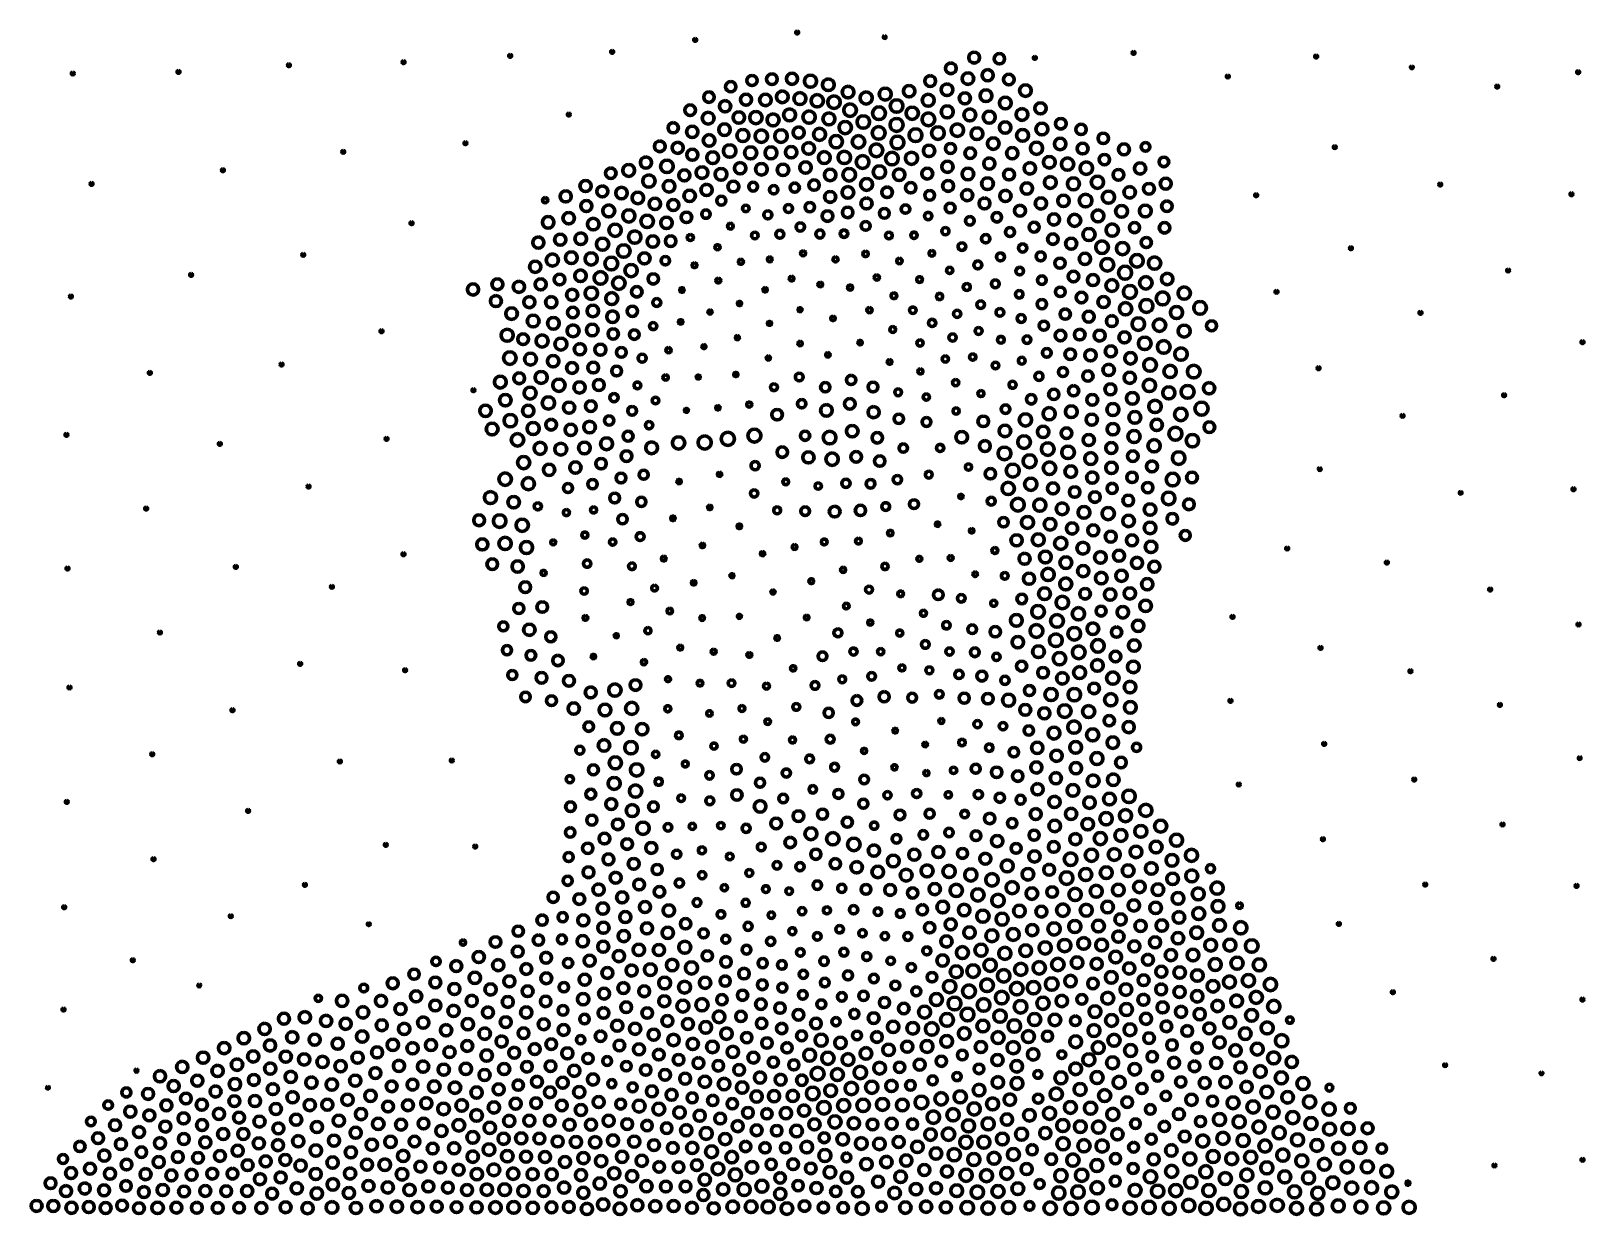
# Model space of a CAD drawing. Header units: inches. Extents: x 1318 to 1675, y 1362 to 1634.
import ezdxf

# ---------------------------------------------------------------- set-up
doc = ezdxf.new("R2010")
doc.units = ezdxf.units.IN
doc.header["$MEASUREMENT"] = 0
doc.layers.add('svg2985', color=7, linetype='Continuous')

# ---------------------------------------------------------------- blocks, each defined once
blk = doc.blocks.new('block 4')
at = {"layer": 'svg2985', "color": 7, "lineweight": 70}
for points in [[(1493.82, 1634.18), (1494, 1634.18), (1494.14, 1634.03), (1494.14, 1633.85), (1494.14, 1633.67), (1494, 1633.53), (1493.82, 1633.53), (1493.64, 1633.53), (1493.49, 1633.67), (1493.49, 1633.85), (1493.49, 1634.03), (1493.64, 1634.18), (1493.82, 1634.18)], [(1513.93, 1633.12), (1514.11, 1633.12), (1514.25, 1632.97), (1514.25, 1632.79), (1514.25, 1632.62), (1514.11, 1632.47), (1513.93, 1632.47), (1513.75, 1632.47), (1513.61, 1632.62), (1513.61, 1632.79), (1513.61, 1632.97), (1513.75, 1633.12), (1513.93, 1633.12)], [(1451.23, 1629.74), (1451.41, 1629.74), (1451.56, 1629.59), (1451.56, 1629.42), (1451.56, 1629.24), (1451.41, 1629.09), (1451.23, 1629.09), (1451.06, 1629.09), (1450.91, 1629.24), (1450.91, 1629.42), (1450.91, 1629.59), (1451.06, 1629.74), (1451.23, 1629.74)], [(1470.34, 1632.45), (1470.52, 1632.45), (1470.67, 1632.31), (1470.67, 1632.13), (1470.67, 1631.95), (1470.52, 1631.81), (1470.34, 1631.81), (1470.17, 1631.81), (1470.02, 1631.95), (1470.02, 1632.13), (1470.02, 1632.31), (1470.17, 1632.45), (1470.34, 1632.45)], [(1534.53, 1629.32), (1535.22, 1629.32), (1535.78, 1628.76), (1535.78, 1628.07), (1535.78, 1627.38), (1535.22, 1626.82), (1534.53, 1626.82), (1533.84, 1626.82), (1533.27, 1627.38), (1533.27, 1628.07), (1533.27, 1628.76), (1533.84, 1629.32), (1534.53, 1629.32)], [(1571.21, 1629.48), (1571.39, 1629.48), (1571.54, 1629.34), (1571.54, 1629.16), (1571.54, 1628.98), (1571.39, 1628.84), (1571.21, 1628.84), (1571.04, 1628.84), (1570.89, 1628.98), (1570.89, 1629.16), (1570.89, 1629.34), (1571.04, 1629.48), (1571.21, 1629.48)], [(1376.86, 1626.64), (1377.04, 1626.64), (1377.18, 1626.5), (1377.18, 1626.32), (1377.18, 1626.14), (1377.04, 1625.99), (1376.86, 1625.99), (1376.68, 1625.99), (1376.54, 1626.14), (1376.54, 1626.32), (1376.54, 1626.5), (1376.68, 1626.64), (1376.86, 1626.64)], [(1403.25, 1627.36), (1403.43, 1627.36), (1403.57, 1627.22), (1403.57, 1627.04), (1403.57, 1626.86), (1403.43, 1626.71), (1403.25, 1626.71), (1403.07, 1626.71), (1402.93, 1626.86), (1402.93, 1627.04), (1402.93, 1627.22), (1403.07, 1627.36), (1403.25, 1627.36)], [(1427.77, 1628.82), (1427.95, 1628.82), (1428.1, 1628.67), (1428.1, 1628.49), (1428.1, 1628.32), (1427.95, 1628.17), (1427.77, 1628.17), (1427.6, 1628.17), (1427.45, 1628.32), (1427.45, 1628.49), (1427.45, 1628.67), (1427.6, 1628.82), (1427.77, 1628.82)], [(1529.17, 1626.84), (1529.85, 1626.84), (1530.41, 1626.29), (1530.41, 1625.6), (1530.41, 1624.92), (1529.85, 1624.37), (1529.17, 1624.37), (1528.49, 1624.37), (1527.93, 1624.92), (1527.93, 1625.6), (1527.93, 1626.29), (1528.49, 1626.84), (1529.17, 1626.84)], [(1540.32, 1629.01), (1540.99, 1629.01), (1541.52, 1628.48), (1541.52, 1627.82), (1541.52, 1627.16), (1540.99, 1626.62), (1540.32, 1626.62), (1539.67, 1626.62), (1539.13, 1627.16), (1539.13, 1627.82), (1539.13, 1628.48), (1539.67, 1629.01), (1540.32, 1629.01)], [(1548.47, 1628.32), (1548.65, 1628.32), (1548.79, 1628.18), (1548.79, 1628), (1548.79, 1627.82), (1548.65, 1627.68), (1548.47, 1627.68), (1548.29, 1627.68), (1548.15, 1627.82), (1548.15, 1628), (1548.15, 1628.18), (1548.29, 1628.32), (1548.47, 1628.32)], [(1613.21, 1628.65), (1613.39, 1628.65), (1613.53, 1628.51), (1613.53, 1628.33), (1613.53, 1628.15), (1613.39, 1628.01), (1613.21, 1628.01), (1613.03, 1628.01), (1612.88, 1628.15), (1612.88, 1628.33), (1612.88, 1628.51), (1613.03, 1628.65), (1613.21, 1628.65)], [(1635.23, 1626.16), (1635.41, 1626.16), (1635.56, 1626.01), (1635.56, 1625.83), (1635.56, 1625.66), (1635.41, 1625.51), (1635.23, 1625.51), (1635.06, 1625.51), (1634.91, 1625.66), (1634.91, 1625.83), (1634.91, 1626.01), (1635.06, 1626.16), (1635.23, 1626.16)], [(1327.12, 1624.78), (1327.29, 1624.78), (1327.44, 1624.63), (1327.44, 1624.45), (1327.44, 1624.27), (1327.29, 1624.13), (1327.12, 1624.13), (1326.94, 1624.13), (1326.79, 1624.27), (1326.79, 1624.45), (1326.79, 1624.63), (1326.94, 1624.78), (1327.12, 1624.78)], [(1351.44, 1625.09), (1351.62, 1625.09), (1351.77, 1624.95), (1351.77, 1624.77), (1351.77, 1624.59), (1351.62, 1624.45), (1351.44, 1624.45), (1351.26, 1624.45), (1351.12, 1624.59), (1351.12, 1624.77), (1351.12, 1624.95), (1351.26, 1625.09), (1351.44, 1625.09)], [(1478.51, 1622.57), (1479.16, 1622.57), (1479.69, 1622.04), (1479.69, 1621.38), (1479.69, 1620.73), (1479.16, 1620.2), (1478.51, 1620.2), (1477.85, 1620.2), (1477.32, 1620.73), (1477.32, 1621.38), (1477.32, 1622.04), (1477.85, 1622.57), (1478.51, 1622.57)], [(1483.41, 1623.98), (1484.06, 1623.98), (1484.58, 1623.45), (1484.58, 1622.81), (1484.58, 1622.16), (1484.06, 1621.64), (1483.41, 1621.64), (1482.77, 1621.64), (1482.24, 1622.16), (1482.24, 1622.81), (1482.24, 1623.45), (1482.77, 1623.98), (1483.41, 1623.98)], [(1488, 1624.34), (1488.68, 1624.34), (1489.23, 1623.79), (1489.23, 1623.11), (1489.23, 1622.42), (1488.68, 1621.87), (1488, 1621.87), (1487.31, 1621.87), (1486.76, 1622.42), (1486.76, 1623.11), (1486.76, 1623.79), (1487.31, 1624.34), (1488, 1624.34)], [(1492.61, 1624.51), (1493.33, 1624.51), (1493.91, 1623.93), (1493.91, 1623.22), (1493.91, 1622.5), (1493.33, 1621.92), (1492.61, 1621.92), (1491.9, 1621.92), (1491.31, 1622.5), (1491.31, 1623.22), (1491.31, 1623.93), (1491.9, 1624.51), (1492.61, 1624.51)], [(1496.86, 1624.03), (1497.63, 1624.03), (1498.26, 1623.41), (1498.26, 1622.64), (1498.26, 1621.86), (1497.63, 1621.24), (1496.86, 1621.24), (1496.09, 1621.24), (1495.46, 1621.86), (1495.46, 1622.64), (1495.46, 1623.41), (1496.09, 1624.03), (1496.86, 1624.03)], [(1500.97, 1623.18), (1501.72, 1623.18), (1502.33, 1622.57), (1502.33, 1621.82), (1502.33, 1621.07), (1501.72, 1620.47), (1500.97, 1620.47), (1500.22, 1620.47), (1499.62, 1621.07), (1499.62, 1621.82), (1499.62, 1622.57), (1500.22, 1623.18), (1500.97, 1623.18)], [(1524.41, 1623.92), (1525.1, 1623.92), (1525.65, 1623.36), (1525.65, 1622.68), (1525.65, 1621.99), (1525.1, 1621.43), (1524.41, 1621.43), (1523.72, 1621.43), (1523.17, 1621.99), (1523.17, 1622.68), (1523.17, 1623.36), (1523.72, 1623.92), (1524.41, 1623.92)], [(1533.1, 1624.56), (1533.83, 1624.56), (1534.42, 1623.97), (1534.42, 1623.23), (1534.42, 1622.5), (1533.83, 1621.91), (1533.1, 1621.91), (1532.37, 1621.91), (1531.77, 1622.5), (1531.77, 1623.23), (1531.77, 1623.97), (1532.37, 1624.56), (1533.1, 1624.56)], [(1537.63, 1625.31), (1538.34, 1625.31), (1538.91, 1624.73), (1538.91, 1624.03), (1538.91, 1623.32), (1538.34, 1622.74), (1537.63, 1622.74), (1536.92, 1622.74), (1536.35, 1623.32), (1536.35, 1624.03), (1536.35, 1624.73), (1536.92, 1625.31), (1537.63, 1625.31)], [(1542.5, 1624.28), (1543.18, 1624.28), (1543.73, 1623.72), (1543.73, 1623.04), (1543.73, 1622.35), (1543.18, 1621.8), (1542.5, 1621.8), (1541.81, 1621.8), (1541.26, 1622.35), (1541.26, 1623.04), (1541.26, 1623.72), (1541.81, 1624.28), (1542.5, 1624.28)], [(1592.88, 1624.08), (1593.06, 1624.08), (1593.2, 1623.94), (1593.2, 1623.76), (1593.2, 1623.58), (1593.06, 1623.43), (1592.88, 1623.43), (1592.7, 1623.43), (1592.56, 1623.58), (1592.56, 1623.76), (1592.56, 1623.94), (1592.7, 1624.08), (1592.88, 1624.08)], [(1673.47, 1625.05), (1673.65, 1625.05), (1673.8, 1624.9), (1673.8, 1624.72), (1673.8, 1624.55), (1673.65, 1624.4), (1673.47, 1624.4), (1673.3, 1624.4), (1673.15, 1624.55), (1673.15, 1624.72), (1673.15, 1624.9), (1673.3, 1625.05), (1673.47, 1625.05)], [(1473.51, 1620.18), (1474.17, 1620.18), (1474.71, 1619.64), (1474.71, 1618.98), (1474.71, 1618.31), (1474.17, 1617.77), (1473.51, 1617.77), (1472.84, 1617.77), (1472.3, 1618.31), (1472.3, 1618.98), (1472.3, 1619.64), (1472.84, 1620.18), (1473.51, 1620.18)], [(1482.05, 1619.69), (1482.75, 1619.69), (1483.32, 1619.11), (1483.32, 1618.41), (1483.32, 1617.7), (1482.75, 1617.13), (1482.05, 1617.13), (1481.34, 1617.13), (1480.77, 1617.7), (1480.77, 1618.41), (1480.77, 1619.11), (1481.34, 1619.69), (1482.05, 1619.69)], [(1486.5, 1619.65), (1487.22, 1619.65), (1487.82, 1619.06), (1487.82, 1618.33), (1487.82, 1617.6), (1487.22, 1617.01), (1486.5, 1617.01), (1485.77, 1617.01), (1485.17, 1617.6), (1485.17, 1618.33), (1485.17, 1619.06), (1485.77, 1619.65), (1486.5, 1619.65)], [(1490.38, 1620.39), (1491.12, 1620.39), (1491.72, 1619.79), (1491.72, 1619.04), (1491.72, 1618.3), (1491.12, 1617.7), (1490.38, 1617.7), (1489.64, 1617.7), (1489.03, 1618.3), (1489.03, 1619.04), (1489.03, 1619.79), (1489.64, 1620.39), (1490.38, 1620.39)], [(1494.42, 1620.02), (1495.19, 1620.02), (1495.8, 1619.4), (1495.8, 1618.64), (1495.8, 1617.88), (1495.19, 1617.26), (1494.42, 1617.26), (1493.66, 1617.26), (1493.05, 1617.88), (1493.05, 1618.64), (1493.05, 1619.4), (1493.66, 1620.02), (1494.42, 1620.02)], [(1498.4, 1619.55), (1499.18, 1619.55), (1499.82, 1618.92), (1499.82, 1618.14), (1499.82, 1617.35), (1499.18, 1616.72), (1498.4, 1616.72), (1497.62, 1616.72), (1496.99, 1617.35), (1496.99, 1618.14), (1496.99, 1618.92), (1497.62, 1619.55), (1498.4, 1619.55)], [(1502.29, 1619.27), (1503.09, 1619.27), (1503.73, 1618.63), (1503.73, 1617.83), (1503.73, 1617.03), (1503.09, 1616.39), (1502.29, 1616.39), (1501.49, 1616.39), (1500.85, 1617.03), (1500.85, 1617.83), (1500.85, 1618.63), (1501.49, 1619.27), (1502.29, 1619.27)], [(1505.51, 1621.48), (1506.25, 1621.48), (1506.85, 1620.88), (1506.85, 1620.14), (1506.85, 1619.4), (1506.25, 1618.8), (1505.51, 1618.8), (1504.77, 1618.8), (1504.17, 1619.4), (1504.17, 1620.14), (1504.17, 1620.88), (1504.77, 1621.48), (1505.51, 1621.48)], [(1509.67, 1620.17), (1510.44, 1620.17), (1511.06, 1619.55), (1511.06, 1618.78), (1511.06, 1618.01), (1510.44, 1617.38), (1509.67, 1617.38), (1508.9, 1617.38), (1508.27, 1618.01), (1508.27, 1618.78), (1508.27, 1619.55), (1508.9, 1620.17), (1509.67, 1620.17)], [(1514.06, 1621.04), (1514.81, 1621.04), (1515.43, 1620.42), (1515.43, 1619.67), (1515.43, 1618.91), (1514.81, 1618.29), (1514.06, 1618.29), (1513.3, 1618.29), (1512.68, 1618.91), (1512.68, 1619.67), (1512.68, 1620.42), (1513.3, 1621.04), (1514.06, 1621.04)], [(1519.55, 1621.67), (1520.28, 1621.67), (1520.88, 1621.07), (1520.88, 1620.34), (1520.88, 1619.61), (1520.28, 1619.02), (1519.55, 1619.02), (1518.82, 1619.02), (1518.23, 1619.61), (1518.23, 1620.34), (1518.23, 1621.07), (1518.82, 1621.67), (1519.55, 1621.67)], [(1523.95, 1619.64), (1524.7, 1619.64), (1525.32, 1619.02), (1525.32, 1618.27), (1525.32, 1617.51), (1524.7, 1616.9), (1523.95, 1616.9), (1523.19, 1616.9), (1522.58, 1617.51), (1522.58, 1618.27), (1522.58, 1619.02), (1523.19, 1619.64), (1523.95, 1619.64)], [(1528.28, 1622.02), (1529.02, 1622.02), (1529.61, 1621.42), (1529.61, 1620.68), (1529.61, 1619.94), (1529.02, 1619.35), (1528.28, 1619.35), (1527.54, 1619.35), (1526.94, 1619.94), (1526.94, 1620.68), (1526.94, 1621.42), (1527.54, 1622.02), (1528.28, 1622.02)], [(1532.38, 1619.99), (1533.09, 1619.99), (1533.66, 1619.42), (1533.66, 1618.71), (1533.66, 1618), (1533.09, 1617.43), (1532.38, 1617.43), (1531.67, 1617.43), (1531.1, 1618), (1531.1, 1618.71), (1531.1, 1619.42), (1531.67, 1619.99), (1532.38, 1619.99)], [(1537.24, 1620.67), (1537.99, 1620.67), (1538.61, 1620.06), (1538.61, 1619.31), (1538.61, 1618.55), (1537.99, 1617.94), (1537.24, 1617.94), (1536.48, 1617.94), (1535.87, 1618.55), (1535.87, 1619.31), (1535.87, 1620.06), (1536.48, 1620.67), (1537.24, 1620.67)], [(1541.69, 1618.99), (1542.43, 1618.99), (1543.04, 1618.38), (1543.04, 1617.64), (1543.04, 1616.89), (1542.43, 1616.28), (1541.69, 1616.28), (1540.94, 1616.28), (1540.33, 1616.89), (1540.33, 1617.64), (1540.33, 1618.38), (1540.94, 1618.99), (1541.69, 1618.99)], [(1546.33, 1621.83), (1547.07, 1621.83), (1547.67, 1621.23), (1547.67, 1620.48), (1547.67, 1619.74), (1547.07, 1619.14), (1546.33, 1619.14), (1545.59, 1619.14), (1544.99, 1619.74), (1544.99, 1620.48), (1544.99, 1621.23), (1545.59, 1621.83), (1546.33, 1621.83)], [(1654.87, 1621.71), (1655.05, 1621.71), (1655.19, 1621.57), (1655.19, 1621.39), (1655.19, 1621.21), (1655.05, 1621.07), (1654.87, 1621.07), (1654.69, 1621.07), (1654.55, 1621.21), (1654.55, 1621.39), (1654.55, 1621.57), (1654.69, 1621.71), (1654.87, 1621.71)], [(1441.24, 1615.29), (1441.42, 1615.29), (1441.57, 1615.15), (1441.57, 1614.97), (1441.57, 1614.79), (1441.42, 1614.65), (1441.24, 1614.65), (1441.06, 1614.65), (1440.92, 1614.79), (1440.92, 1614.97), (1440.92, 1615.15), (1441.06, 1615.29), (1441.24, 1615.29)], [(1469.17, 1617.19), (1469.85, 1617.19), (1470.4, 1616.64), (1470.4, 1615.97), (1470.4, 1615.29), (1469.85, 1614.74), (1469.17, 1614.74), (1468.5, 1614.74), (1467.95, 1615.29), (1467.95, 1615.97), (1467.95, 1616.64), (1468.5, 1617.19), (1469.17, 1617.19)], [(1473.33, 1615.5), (1474.08, 1615.5), (1474.69, 1614.89), (1474.69, 1614.14), (1474.69, 1613.39), (1474.08, 1612.78), (1473.33, 1612.78), (1472.58, 1612.78), (1471.97, 1613.39), (1471.97, 1614.14), (1471.97, 1614.89), (1472.58, 1615.5), (1473.33, 1615.5)], [(1477.23, 1618.17), (1477.94, 1618.17), (1478.52, 1617.59), (1478.52, 1616.88), (1478.52, 1616.16), (1477.94, 1615.58), (1477.23, 1615.58), (1476.51, 1615.58), (1475.93, 1616.16), (1475.93, 1616.88), (1475.93, 1617.59), (1476.51, 1618.17), (1477.23, 1618.17)], [(1480.39, 1615.61), (1481.11, 1615.61), (1481.7, 1615.02), (1481.7, 1614.3), (1481.7, 1613.58), (1481.11, 1612.99), (1480.39, 1612.99), (1479.66, 1612.99), (1479.07, 1613.58), (1479.07, 1614.3), (1479.07, 1615.02), (1479.66, 1615.61), (1480.39, 1615.61)], [(1484.32, 1615.67), (1485.09, 1615.67), (1485.72, 1615.04), (1485.72, 1614.26), (1485.72, 1613.48), (1485.09, 1612.85), (1484.32, 1612.85), (1483.54, 1612.85), (1482.91, 1613.48), (1482.91, 1614.26), (1482.91, 1615.04), (1483.54, 1615.67), (1484.32, 1615.67)], [(1488.24, 1615.13), (1489, 1615.13), (1489.62, 1614.51), (1489.62, 1613.75), (1489.62, 1612.99), (1489, 1612.37), (1488.24, 1612.37), (1487.48, 1612.37), (1486.86, 1612.99), (1486.86, 1613.75), (1486.86, 1614.51), (1487.48, 1615.13), (1488.24, 1615.13)], [(1492.05, 1616.27), (1492.81, 1616.27), (1493.42, 1615.66), (1493.42, 1614.9), (1493.42, 1614.14), (1492.81, 1613.53), (1492.05, 1613.53), (1491.3, 1613.53), (1490.68, 1614.14), (1490.68, 1614.9), (1490.68, 1615.66), (1491.3, 1616.27), (1492.05, 1616.27)], [(1496.54, 1615.81), (1497.32, 1615.81), (1497.95, 1615.18), (1497.95, 1614.4), (1497.95, 1613.62), (1497.32, 1612.99), (1496.54, 1612.99), (1495.76, 1612.99), (1495.12, 1613.62), (1495.12, 1614.4), (1495.12, 1615.18), (1495.76, 1615.81), (1496.54, 1615.81)], [(1501.12, 1615.35), (1501.88, 1615.35), (1502.49, 1614.73), (1502.49, 1613.98), (1502.49, 1613.22), (1501.88, 1612.6), (1501.12, 1612.6), (1500.36, 1612.6), (1499.74, 1613.22), (1499.74, 1613.98), (1499.74, 1614.73), (1500.36, 1615.35), (1501.12, 1615.35)], [(1505.97, 1617.43), (1506.77, 1617.43), (1507.42, 1616.78), (1507.42, 1615.98), (1507.42, 1615.17), (1506.77, 1614.53), (1505.97, 1614.53), (1505.17, 1614.53), (1504.52, 1615.17), (1504.52, 1615.98), (1504.52, 1616.78), (1505.17, 1617.43), (1505.97, 1617.43)], [(1512.62, 1616.75), (1513.44, 1616.75), (1514.1, 1616.09), (1514.1, 1615.27), (1514.1, 1614.46), (1513.44, 1613.8), (1512.62, 1613.8), (1511.81, 1613.8), (1511.15, 1614.46), (1511.15, 1615.27), (1511.15, 1616.09), (1511.81, 1616.75), (1512.62, 1616.75)], [(1516.67, 1618.38), (1517.47, 1618.38), (1518.11, 1617.73), (1518.11, 1616.94), (1518.11, 1616.14), (1517.47, 1615.5), (1516.67, 1615.5), (1515.88, 1615.5), (1515.23, 1616.14), (1515.23, 1616.94), (1515.23, 1617.73), (1515.88, 1618.38), (1516.67, 1618.38)], [(1520.26, 1616.7), (1521.04, 1616.7), (1521.68, 1616.07), (1521.68, 1615.29), (1521.68, 1614.51), (1521.04, 1613.87), (1520.26, 1613.87), (1519.48, 1613.87), (1518.85, 1614.51), (1518.85, 1615.29), (1518.85, 1616.07), (1519.48, 1616.7), (1520.26, 1616.7)], [(1523.99, 1615.33), (1524.79, 1615.33), (1525.44, 1614.67), (1525.44, 1613.87), (1525.44, 1613.07), (1524.79, 1612.41), (1523.99, 1612.41), (1523.18, 1612.41), (1522.53, 1613.07), (1522.53, 1613.87), (1522.53, 1614.67), (1523.18, 1615.33), (1523.99, 1615.33)], [(1528.33, 1616.99), (1529.09, 1616.99), (1529.72, 1616.37), (1529.72, 1615.6), (1529.72, 1614.84), (1529.09, 1614.21), (1528.33, 1614.21), (1527.56, 1614.21), (1526.94, 1614.84), (1526.94, 1615.6), (1526.94, 1616.37), (1527.56, 1616.99), (1528.33, 1616.99)], [(1533.52, 1616.25), (1534.28, 1616.25), (1534.89, 1615.64), (1534.89, 1614.89), (1534.89, 1614.13), (1534.28, 1613.52), (1533.52, 1613.52), (1532.77, 1613.52), (1532.16, 1614.13), (1532.16, 1614.89), (1532.16, 1615.64), (1532.77, 1616.25), (1533.52, 1616.25)], [(1538, 1615.77), (1538.76, 1615.77), (1539.38, 1615.15), (1539.38, 1614.38), (1539.38, 1613.61), (1538.76, 1612.99), (1538, 1612.99), (1537.23, 1612.99), (1536.61, 1613.61), (1536.61, 1614.38), (1536.61, 1615.15), (1537.23, 1615.77), (1538, 1615.77)], [(1545.52, 1616.34), (1546.27, 1616.34), (1546.87, 1615.74), (1546.87, 1614.99), (1546.87, 1614.25), (1546.27, 1613.64), (1545.52, 1613.64), (1544.78, 1613.64), (1544.17, 1614.25), (1544.17, 1614.99), (1544.17, 1615.74), (1544.78, 1616.34), (1545.52, 1616.34)], [(1549.79, 1617.7), (1550.5, 1617.7), (1551.08, 1617.12), (1551.08, 1616.41), (1551.08, 1615.7), (1550.5, 1615.12), (1549.79, 1615.12), (1549.07, 1615.12), (1548.49, 1615.7), (1548.49, 1616.41), (1548.49, 1617.12), (1549.07, 1617.7), (1549.79, 1617.7)], [(1465.28, 1613.11), (1465.93, 1613.11), (1466.46, 1612.58), (1466.46, 1611.93), (1466.46, 1611.28), (1465.93, 1610.75), (1465.28, 1610.75), (1464.62, 1610.75), (1464.1, 1611.28), (1464.1, 1611.93), (1464.1, 1612.58), (1464.62, 1613.11), (1465.28, 1613.11)], [(1469.66, 1612.31), (1470.39, 1612.31), (1470.97, 1611.72), (1470.97, 1611), (1470.97, 1610.27), (1470.39, 1609.69), (1469.66, 1609.69), (1468.94, 1609.69), (1468.35, 1610.27), (1468.35, 1611), (1468.35, 1611.72), (1468.94, 1612.31), (1469.66, 1612.31)], [(1477.08, 1612.84), (1477.83, 1612.84), (1478.42, 1612.24), (1478.42, 1611.5), (1478.42, 1610.76), (1477.83, 1610.16), (1477.08, 1610.16), (1476.34, 1610.16), (1475.74, 1610.76), (1475.74, 1611.5), (1475.74, 1612.24), (1476.34, 1612.84), (1477.08, 1612.84)], [(1481.32, 1611.53), (1482.08, 1611.53), (1482.7, 1610.91), (1482.7, 1610.14), (1482.7, 1609.38), (1482.08, 1608.76), (1481.32, 1608.76), (1480.55, 1608.76), (1479.93, 1609.38), (1479.93, 1610.14), (1479.93, 1610.91), (1480.55, 1611.53), (1481.32, 1611.53)], [(1485.56, 1611.44), (1486.36, 1611.44), (1487.01, 1610.8), (1487.01, 1610), (1487.01, 1609.2), (1486.36, 1608.55), (1485.56, 1608.55), (1484.76, 1608.55), (1484.12, 1609.2), (1484.12, 1610), (1484.12, 1610.8), (1484.76, 1611.44), (1485.56, 1611.44)], [(1490.07, 1611.47), (1490.87, 1611.47), (1491.52, 1610.82), (1491.52, 1610.02), (1491.52, 1609.23), (1490.87, 1608.58), (1490.07, 1608.58), (1489.28, 1608.58), (1488.63, 1609.23), (1488.63, 1610.02), (1488.63, 1610.82), (1489.28, 1611.47), (1490.07, 1611.47)], [(1494.15, 1612.11), (1494.86, 1612.11), (1495.44, 1611.53), (1495.44, 1610.82), (1495.44, 1610.11), (1494.86, 1609.53), (1494.15, 1609.53), (1493.43, 1609.53), (1492.85, 1610.11), (1492.85, 1610.82), (1492.85, 1611.53), (1493.43, 1612.11), (1494.15, 1612.11)], [(1498.95, 1611.81), (1499.72, 1611.81), (1500.34, 1611.18), (1500.34, 1610.42), (1500.34, 1609.65), (1499.72, 1609.03), (1498.95, 1609.03), (1498.19, 1609.03), (1497.57, 1609.65), (1497.57, 1610.42), (1497.57, 1611.18), (1498.19, 1611.81), (1498.95, 1611.81)], [(1504.86, 1613.41), (1505.65, 1613.41), (1506.29, 1612.77), (1506.29, 1611.99), (1506.29, 1611.2), (1505.65, 1610.56), (1504.86, 1610.56), (1504.08, 1610.56), (1503.44, 1611.2), (1503.44, 1611.99), (1503.44, 1612.77), (1504.08, 1613.41), (1504.86, 1613.41)], [(1509.01, 1614.71), (1509.81, 1614.71), (1510.46, 1614.06), (1510.46, 1613.27), (1510.46, 1612.47), (1509.81, 1611.82), (1509.01, 1611.82), (1508.21, 1611.82), (1507.57, 1612.47), (1507.57, 1613.27), (1507.57, 1614.06), (1508.21, 1614.71), (1509.01, 1614.71)], [(1512.55, 1612.21), (1513.36, 1612.21), (1514.02, 1611.56), (1514.02, 1610.75), (1514.02, 1609.94), (1513.36, 1609.28), (1512.55, 1609.28), (1511.74, 1609.28), (1511.09, 1609.94), (1511.09, 1610.75), (1511.09, 1611.56), (1511.74, 1612.21), (1512.55, 1612.21)], [(1516.66, 1614.09), (1517.48, 1614.09), (1518.15, 1613.43), (1518.15, 1612.6), (1518.15, 1611.78), (1517.48, 1611.11), (1516.66, 1611.11), (1515.84, 1611.11), (1515.17, 1611.78), (1515.17, 1612.6), (1515.17, 1613.43), (1515.84, 1614.09), (1516.66, 1614.09)], [(1521.04, 1611.7), (1521.85, 1611.7), (1522.51, 1611.04), (1522.51, 1610.22), (1522.51, 1609.41), (1521.85, 1608.75), (1521.04, 1608.75), (1520.22, 1608.75), (1519.56, 1609.41), (1519.56, 1610.22), (1519.56, 1611.04), (1520.22, 1611.7), (1521.04, 1611.7)], [(1526.18, 1612.17), (1526.99, 1612.17), (1527.65, 1611.52), (1527.65, 1610.71), (1527.65, 1609.9), (1526.99, 1609.24), (1526.18, 1609.24), (1525.37, 1609.24), (1524.71, 1609.9), (1524.71, 1610.71), (1524.71, 1611.52), (1525.37, 1612.17), (1526.18, 1612.17)], [(1530.66, 1612.82), (1531.46, 1612.82), (1532.1, 1612.17), (1532.1, 1611.37), (1532.1, 1610.58), (1531.46, 1609.93), (1530.66, 1609.93), (1529.87, 1609.93), (1529.22, 1610.58), (1529.22, 1611.37), (1529.22, 1612.17), (1529.87, 1612.82), (1530.66, 1612.82)], [(1535.17, 1611.93), (1535.92, 1611.93), (1536.53, 1611.32), (1536.53, 1610.56), (1536.53, 1609.81), (1535.92, 1609.2), (1535.17, 1609.2), (1534.41, 1609.2), (1533.8, 1609.81), (1533.8, 1610.56), (1533.8, 1611.32), (1534.41, 1611.93), (1535.17, 1611.93)], [(1541.66, 1613.32), (1542.39, 1613.32), (1542.99, 1612.73), (1542.99, 1611.99), (1542.99, 1611.26), (1542.39, 1610.66), (1541.66, 1610.66), (1540.92, 1610.66), (1540.32, 1611.26), (1540.32, 1611.99), (1540.32, 1612.73), (1540.92, 1613.32), (1541.66, 1613.32)], [(1545.65, 1611.54), (1546.41, 1611.54), (1547.02, 1610.93), (1547.02, 1610.18), (1547.02, 1609.43), (1546.41, 1608.82), (1545.65, 1608.82), (1544.9, 1608.82), (1544.29, 1609.43), (1544.29, 1610.18), (1544.29, 1610.93), (1544.9, 1611.54), (1545.65, 1611.54)], [(1550.11, 1613), (1550.87, 1613), (1551.48, 1612.39), (1551.48, 1611.63), (1551.48, 1610.88), (1550.87, 1610.27), (1550.11, 1610.27), (1549.36, 1610.27), (1548.75, 1610.88), (1548.75, 1611.63), (1548.75, 1612.39), (1549.36, 1613), (1550.11, 1613)], [(1554.47, 1614.1), (1555.15, 1614.1), (1555.7, 1613.55), (1555.7, 1612.87), (1555.7, 1612.19), (1555.15, 1611.64), (1554.47, 1611.64), (1553.79, 1611.64), (1553.24, 1612.19), (1553.24, 1612.87), (1553.24, 1613.55), (1553.79, 1614.1), (1554.47, 1614.1)], [(1559.12, 1612.75), (1559.79, 1612.75), (1560.33, 1612.21), (1560.33, 1611.55), (1560.33, 1610.88), (1559.79, 1610.35), (1559.12, 1610.35), (1558.46, 1610.35), (1557.92, 1610.88), (1557.92, 1611.55), (1557.92, 1612.21), (1558.46, 1612.75), (1559.12, 1612.75)], [(1417.47, 1608.7), (1417.65, 1608.7), (1417.79, 1608.56), (1417.79, 1608.38), (1417.79, 1608.2), (1417.65, 1608.05), (1417.47, 1608.05), (1417.29, 1608.05), (1417.15, 1608.2), (1417.15, 1608.38), (1417.15, 1608.56), (1417.29, 1608.7), (1417.47, 1608.7)], [(1462.19, 1608.9), (1462.88, 1608.9), (1463.43, 1608.34), (1463.43, 1607.66), (1463.43, 1606.98), (1462.88, 1606.42), (1462.19, 1606.42), (1461.51, 1606.42), (1460.95, 1606.98), (1460.95, 1607.66), (1460.95, 1608.34), (1461.51, 1608.9), (1462.19, 1608.9)], [(1466.32, 1608.6), (1467.02, 1608.6), (1467.6, 1608.03), (1467.6, 1607.32), (1467.6, 1606.62), (1467.02, 1606.05), (1466.32, 1606.05), (1465.61, 1606.05), (1465.04, 1606.62), (1465.04, 1607.32), (1465.04, 1608.03), (1465.61, 1608.6), (1466.32, 1608.6)], [(1473.54, 1610.35), (1474.27, 1610.35), (1474.87, 1609.75), (1474.87, 1609.02), (1474.87, 1608.28), (1474.27, 1607.69), (1473.54, 1607.69), (1472.8, 1607.69), (1472.21, 1608.28), (1472.21, 1609.02), (1472.21, 1609.75), (1472.8, 1610.35), (1473.54, 1610.35)], [(1478.27, 1608.01), (1479.05, 1608.01), (1479.69, 1607.37), (1479.69, 1606.58), (1479.69, 1605.8), (1479.05, 1605.16), (1478.27, 1605.16), (1477.48, 1605.16), (1476.84, 1605.8), (1476.84, 1606.58), (1476.84, 1607.37), (1477.48, 1608.01), (1478.27, 1608.01)], [(1496.45, 1608.53), (1497.19, 1608.53), (1497.79, 1607.93), (1497.79, 1607.19), (1497.79, 1606.45), (1497.19, 1605.85), (1496.45, 1605.85), (1495.71, 1605.85), (1495.11, 1606.45), (1495.11, 1607.19), (1495.11, 1607.93), (1495.71, 1608.53), (1496.45, 1608.53)], [(1502.79, 1610.17), (1503.58, 1610.17), (1504.22, 1609.53), (1504.22, 1608.74), (1504.22, 1607.95), (1503.58, 1607.31), (1502.79, 1607.31), (1502, 1607.31), (1501.36, 1607.95), (1501.36, 1608.74), (1501.36, 1609.53), (1502, 1610.17), (1502.79, 1610.17)], [(1507.91, 1610.14), (1508.71, 1610.14), (1509.36, 1609.5), (1509.36, 1608.7), (1509.36, 1607.9), (1508.71, 1607.25), (1507.91, 1607.25), (1507.11, 1607.25), (1506.47, 1607.9), (1506.47, 1608.7), (1506.47, 1609.5), (1507.11, 1610.14), (1507.91, 1610.14)], [(1512.04, 1608.22), (1512.85, 1608.22), (1513.51, 1607.56), (1513.51, 1606.75), (1513.51, 1605.94), (1512.85, 1605.28), (1512.04, 1605.28), (1511.23, 1605.28), (1510.57, 1605.94), (1510.57, 1606.75), (1510.57, 1607.56), (1511.23, 1608.22), (1512.04, 1608.22)], [(1516.88, 1610.01), (1517.69, 1610.01), (1518.35, 1609.35), (1518.35, 1608.54), (1518.35, 1607.73), (1517.69, 1607.08), (1516.88, 1607.08), (1516.07, 1607.08), (1515.41, 1607.73), (1515.41, 1608.54), (1515.41, 1609.35), (1516.07, 1610.01), (1516.88, 1610.01)], [(1524.14, 1607.95), (1524.86, 1607.95), (1525.45, 1607.36), (1525.45, 1606.64), (1525.45, 1605.91), (1524.86, 1605.32), (1524.14, 1605.32), (1523.41, 1605.32), (1522.83, 1605.91), (1522.83, 1606.64), (1522.83, 1607.36), (1523.41, 1607.95), (1524.14, 1607.95)], [(1529.08, 1608.34), (1529.72, 1608.34), (1530.24, 1607.82), (1530.24, 1607.18), (1530.24, 1606.54), (1529.72, 1606.02), (1529.08, 1606.02), (1528.44, 1606.02), (1527.92, 1606.54), (1527.92, 1607.18), (1527.92, 1607.82), (1528.44, 1608.34), (1529.08, 1608.34)], [(1538.92, 1609.65), (1539.66, 1609.65), (1540.26, 1609.05), (1540.26, 1608.31), (1540.26, 1607.57), (1539.66, 1606.97), (1538.92, 1606.97), (1538.18, 1606.97), (1537.58, 1607.57), (1537.58, 1608.31), (1537.58, 1609.05), (1538.18, 1609.65), (1538.92, 1609.65)], [(1548.87, 1608.62), (1549.65, 1608.62), (1550.28, 1607.99), (1550.28, 1607.21), (1550.28, 1606.43), (1549.65, 1605.8), (1548.87, 1605.8), (1548.1, 1605.8), (1547.47, 1606.43), (1547.47, 1607.21), (1547.47, 1607.99), (1548.1, 1608.62), (1548.87, 1608.62)], [(1554.32, 1609.53), (1555.05, 1609.53), (1555.64, 1608.93), (1555.64, 1608.2), (1555.64, 1607.47), (1555.05, 1606.88), (1554.32, 1606.88), (1553.59, 1606.88), (1552.99, 1607.47), (1552.99, 1608.2), (1552.99, 1608.93), (1553.59, 1609.53), (1554.32, 1609.53)], [(1559.48, 1608.38), (1560.16, 1608.38), (1560.72, 1607.83), (1560.72, 1607.14), (1560.72, 1606.45), (1560.16, 1605.9), (1559.48, 1605.9), (1558.79, 1605.9), (1558.23, 1606.45), (1558.23, 1607.14), (1558.23, 1607.83), (1558.79, 1608.38), (1559.48, 1608.38)], [(1564.23, 1610.7), (1564.9, 1610.7), (1565.43, 1610.16), (1565.43, 1609.5), (1565.43, 1608.83), (1564.9, 1608.29), (1564.23, 1608.29), (1563.56, 1608.29), (1563.03, 1608.83), (1563.03, 1609.5), (1563.03, 1610.16), (1563.56, 1610.7), (1564.23, 1610.7)], [(1568.97, 1608.23), (1569.67, 1608.23), (1570.23, 1607.67), (1570.23, 1606.97), (1570.23, 1606.28), (1569.67, 1605.71), (1568.97, 1605.71), (1568.28, 1605.71), (1567.72, 1606.28), (1567.72, 1606.97), (1567.72, 1607.67), (1568.28, 1608.23), (1568.97, 1608.23)], [(1573.96, 1608.52), (1574.51, 1608.52), (1574.95, 1608.08), (1574.95, 1607.53), (1574.95, 1606.97), (1574.51, 1606.53), (1573.96, 1606.53), (1573.41, 1606.53), (1572.96, 1606.97), (1572.96, 1607.53), (1572.96, 1608.08), (1573.41, 1608.52), (1573.96, 1608.52)], [(1617.48, 1607.81), (1617.66, 1607.81), (1617.8, 1607.67), (1617.8, 1607.49), (1617.8, 1607.31), (1617.66, 1607.17), (1617.48, 1607.17), (1617.3, 1607.17), (1617.16, 1607.31), (1617.16, 1607.49), (1617.16, 1607.67), (1617.3, 1607.81), (1617.48, 1607.81)], [(1389.37, 1606.74), (1389.55, 1606.74), (1389.69, 1606.59), (1389.69, 1606.42), (1389.69, 1606.24), (1389.55, 1606.09), (1389.37, 1606.09), (1389.19, 1606.09), (1389.05, 1606.24), (1389.05, 1606.42), (1389.05, 1606.59), (1389.19, 1606.74), (1389.37, 1606.74)], [(1459.01, 1605.23), (1459.72, 1605.23), (1460.3, 1604.65), (1460.3, 1603.94), (1460.3, 1603.22), (1459.72, 1602.64), (1459.01, 1602.64), (1458.3, 1602.64), (1457.72, 1603.22), (1457.72, 1603.94), (1457.72, 1604.65), (1458.3, 1605.23), (1459.01, 1605.23)], [(1463.83, 1604.5), (1464.62, 1604.5), (1465.27, 1603.86), (1465.27, 1603.06), (1465.27, 1602.26), (1464.62, 1601.62), (1463.83, 1601.62), (1463.03, 1601.62), (1462.39, 1602.26), (1462.39, 1603.06), (1462.39, 1603.86), (1463.03, 1604.5), (1463.83, 1604.5)], [(1469.7, 1607), (1470.4, 1607), (1470.97, 1606.43), (1470.97, 1605.73), (1470.97, 1605.02), (1470.4, 1604.45), (1469.7, 1604.45), (1468.99, 1604.45), (1468.43, 1605.02), (1468.43, 1605.73), (1468.43, 1606.43), (1468.99, 1607), (1469.7, 1607)], [(1474.37, 1606.42), (1475.12, 1606.42), (1475.73, 1605.81), (1475.73, 1605.06), (1475.73, 1604.31), (1475.12, 1603.7), (1474.37, 1603.7), (1473.62, 1603.7), (1473.01, 1604.31), (1473.01, 1605.06), (1473.01, 1605.81), (1473.62, 1606.42), (1474.37, 1606.42)], [(1483.09, 1607.56), (1483.87, 1607.56), (1484.49, 1606.93), (1484.49, 1606.16), (1484.49, 1605.39), (1483.87, 1604.76), (1483.09, 1604.76), (1482.32, 1604.76), (1481.69, 1605.39), (1481.69, 1606.16), (1481.69, 1606.93), (1482.32, 1607.56), (1483.09, 1607.56)], [(1487.77, 1607.54), (1488.53, 1607.54), (1489.14, 1606.92), (1489.14, 1606.16), (1489.14, 1605.4), (1488.53, 1604.79), (1487.77, 1604.79), (1487.01, 1604.79), (1486.4, 1605.4), (1486.4, 1606.16), (1486.4, 1606.92), (1487.01, 1607.54), (1487.77, 1607.54)], [(1492.42, 1607.62), (1493.15, 1607.62), (1493.74, 1607.03), (1493.74, 1606.3), (1493.74, 1605.57), (1493.15, 1604.98), (1492.42, 1604.98), (1491.69, 1604.98), (1491.1, 1605.57), (1491.1, 1606.3), (1491.1, 1607.03), (1491.69, 1607.62), (1492.42, 1607.62)], [(1500.03, 1606.44), (1500.78, 1606.44), (1501.39, 1605.83), (1501.39, 1605.08), (1501.39, 1604.33), (1500.78, 1603.72), (1500.03, 1603.72), (1499.28, 1603.72), (1498.67, 1604.33), (1498.67, 1605.08), (1498.67, 1605.83), (1499.28, 1606.44), (1500.03, 1606.44)], [(1504.65, 1606.53), (1505.43, 1606.53), (1506.07, 1605.89), (1506.07, 1605.1), (1506.07, 1604.32), (1505.43, 1603.68), (1504.65, 1603.68), (1503.86, 1603.68), (1503.22, 1604.32), (1503.22, 1605.1), (1503.22, 1605.89), (1503.86, 1606.53), (1504.65, 1606.53)], [(1508.85, 1605.52), (1509.66, 1605.52), (1510.31, 1604.87), (1510.31, 1604.06), (1510.31, 1603.25), (1509.66, 1602.6), (1508.85, 1602.6), (1508.05, 1602.6), (1507.39, 1603.25), (1507.39, 1604.06), (1507.39, 1604.87), (1508.05, 1605.52), (1508.85, 1605.52)], [(1515.6, 1606.31), (1516.41, 1606.31), (1517.06, 1605.66), (1517.06, 1604.85), (1517.06, 1604.04), (1516.41, 1603.39), (1515.6, 1603.39), (1514.8, 1603.39), (1514.14, 1604.04), (1514.14, 1604.85), (1514.14, 1605.66), (1514.8, 1606.31), (1515.6, 1606.31)], [(1520.12, 1606.31), (1520.89, 1606.31), (1521.52, 1605.69), (1521.52, 1604.91), (1521.52, 1604.14), (1520.89, 1603.52), (1520.12, 1603.52), (1519.35, 1603.52), (1518.72, 1604.14), (1518.72, 1604.91), (1518.72, 1605.69), (1519.35, 1606.31), (1520.12, 1606.31)], [(1528.38, 1604.24), (1529.09, 1604.24), (1529.67, 1603.66), (1529.67, 1602.95), (1529.67, 1602.24), (1529.09, 1601.66), (1528.38, 1601.66), (1527.67, 1601.66), (1527.09, 1602.24), (1527.09, 1602.95), (1527.09, 1603.66), (1527.67, 1604.24), (1528.38, 1604.24)], [(1533.61, 1607.31), (1534.29, 1607.31), (1534.83, 1606.76), (1534.83, 1606.09), (1534.83, 1605.42), (1534.29, 1604.87), (1533.61, 1604.87), (1532.94, 1604.87), (1532.4, 1605.42), (1532.4, 1606.09), (1532.4, 1606.76), (1532.94, 1607.31), (1533.61, 1607.31)], [(1538, 1605), (1538.72, 1605), (1539.3, 1604.42), (1539.3, 1603.7), (1539.3, 1602.98), (1538.72, 1602.4), (1538, 1602.4), (1537.29, 1602.4), (1536.71, 1602.98), (1536.71, 1603.7), (1536.71, 1604.42), (1537.29, 1605), (1538, 1605)], [(1543.29, 1607.39), (1544.02, 1607.39), (1544.6, 1606.8), (1544.6, 1606.07), (1544.6, 1605.35), (1544.02, 1604.76), (1543.29, 1604.76), (1542.57, 1604.76), (1541.98, 1605.35), (1541.98, 1606.07), (1541.98, 1606.8), (1542.57, 1607.39), (1543.29, 1607.39)], [(1551.82, 1605.36), (1552.57, 1605.36), (1553.17, 1604.76), (1553.17, 1604.01), (1553.17, 1603.27), (1552.57, 1602.66), (1551.82, 1602.66), (1551.08, 1602.66), (1550.47, 1603.27), (1550.47, 1604.01), (1550.47, 1604.76), (1551.08, 1605.36), (1551.82, 1605.36)], [(1556, 1604.98), (1556.78, 1604.98), (1557.42, 1604.34), (1557.42, 1603.56), (1557.42, 1602.78), (1556.78, 1602.15), (1556, 1602.15), (1555.22, 1602.15), (1554.59, 1602.78), (1554.59, 1603.56), (1554.59, 1604.34), (1555.22, 1604.98), (1556, 1604.98)], [(1564.49, 1605.81), (1565.15, 1605.81), (1565.68, 1605.27), (1565.68, 1604.61), (1565.68, 1603.95), (1565.15, 1603.42), (1564.49, 1603.42), (1563.83, 1603.42), (1563.29, 1603.95), (1563.29, 1604.61), (1563.29, 1605.27), (1563.83, 1605.81), (1564.49, 1605.81)], [(1578.17, 1605.2), (1578.78, 1605.2), (1579.28, 1604.71), (1579.28, 1604.09), (1579.28, 1603.48), (1578.78, 1602.98), (1578.17, 1602.98), (1577.55, 1602.98), (1577.06, 1603.48), (1577.06, 1604.09), (1577.06, 1604.71), (1577.55, 1605.2), (1578.17, 1605.2)], [(1361.69, 1602.48), (1361.87, 1602.48), (1362.01, 1602.33), (1362.01, 1602.15), (1362.01, 1601.98), (1361.87, 1601.83), (1361.69, 1601.83), (1361.51, 1601.83), (1361.36, 1601.98), (1361.36, 1602.15), (1361.36, 1602.33), (1361.51, 1602.48), (1361.69, 1602.48)], [(1450.93, 1602.69), (1451.59, 1602.69), (1452.13, 1602.15), (1452.13, 1601.49), (1452.13, 1600.82), (1451.59, 1600.28), (1450.93, 1600.28), (1450.26, 1600.28), (1449.72, 1600.82), (1449.72, 1601.49), (1449.72, 1602.15), (1450.26, 1602.69), (1450.93, 1602.69)], [(1455.04, 1603.49), (1455.8, 1603.49), (1456.41, 1602.88), (1456.41, 1602.13), (1456.41, 1601.37), (1455.8, 1600.76), (1455.04, 1600.76), (1454.29, 1600.76), (1453.68, 1601.37), (1453.68, 1602.13), (1453.68, 1602.88), (1454.29, 1603.49), (1455.04, 1603.49)], [(1459.69, 1601.1), (1460.47, 1601.1), (1461.11, 1600.47), (1461.11, 1599.68), (1461.11, 1598.9), (1460.47, 1598.27), (1459.69, 1598.27), (1458.91, 1598.27), (1458.27, 1598.9), (1458.27, 1599.68), (1458.27, 1600.47), (1458.91, 1601.1), (1459.69, 1601.1)], [(1467.85, 1602.26), (1468.55, 1602.26), (1469.13, 1601.69), (1469.13, 1600.98), (1469.13, 1600.28), (1468.55, 1599.7), (1467.85, 1599.7), (1467.14, 1599.7), (1466.57, 1600.28), (1466.57, 1600.98), (1466.57, 1601.69), (1467.14, 1602.26), (1467.85, 1602.26)], [(1471.9, 1602.98), (1472.65, 1602.98), (1473.25, 1602.37), (1473.25, 1601.63), (1473.25, 1600.88), (1472.65, 1600.28), (1471.9, 1600.28), (1471.16, 1600.28), (1470.55, 1600.88), (1470.55, 1601.63), (1470.55, 1602.37), (1471.16, 1602.98), (1471.9, 1602.98)], [(1476.29, 1602.59), (1477.04, 1602.59), (1477.65, 1601.98), (1477.65, 1601.23), (1477.65, 1600.47), (1477.04, 1599.87), (1476.29, 1599.87), (1475.54, 1599.87), (1474.93, 1600.47), (1474.93, 1601.23), (1474.93, 1601.98), (1475.54, 1602.59), (1476.29, 1602.59)], [(1480.69, 1603.93), (1481.42, 1603.93), (1482, 1603.34), (1482, 1602.62), (1482, 1601.89), (1481.42, 1601.31), (1480.69, 1601.31), (1479.97, 1601.31), (1479.38, 1601.89), (1479.38, 1602.62), (1479.38, 1603.34), (1479.97, 1603.93), (1480.69, 1603.93)], [(1485.58, 1603.72), (1486.31, 1603.72), (1486.91, 1603.13), (1486.91, 1602.39), (1486.91, 1601.65), (1486.31, 1601.05), (1485.58, 1601.05), (1484.84, 1601.05), (1484.24, 1601.65), (1484.24, 1602.39), (1484.24, 1603.13), (1484.84, 1603.72), (1485.58, 1603.72)], [(1490.54, 1603.58), (1491.27, 1603.58), (1491.87, 1602.99), (1491.87, 1602.25), (1491.87, 1601.52), (1491.27, 1600.93), (1490.54, 1600.93), (1489.81, 1600.93), (1489.21, 1601.52), (1489.21, 1602.25), (1489.21, 1602.99), (1489.81, 1603.58), (1490.54, 1603.58)], [(1495.74, 1604.11), (1496.47, 1604.11), (1497.05, 1603.52), (1497.05, 1602.8), (1497.05, 1602.07), (1496.47, 1601.48), (1495.74, 1601.48), (1495.01, 1601.48), (1494.42, 1602.07), (1494.42, 1602.8), (1494.42, 1603.52), (1495.01, 1604.11), (1495.74, 1604.11)], [(1501.4, 1602.42), (1502.14, 1602.42), (1502.73, 1601.82), (1502.73, 1601.09), (1502.73, 1600.35), (1502.14, 1599.75), (1501.4, 1599.75), (1500.67, 1599.75), (1500.07, 1600.35), (1500.07, 1601.09), (1500.07, 1601.82), (1500.67, 1602.42), (1501.4, 1602.42)], [(1505.77, 1602.59), (1506.57, 1602.59), (1507.22, 1601.94), (1507.22, 1601.13), (1507.22, 1600.33), (1506.57, 1599.67), (1505.77, 1599.67), (1504.96, 1599.67), (1504.31, 1600.33), (1504.31, 1601.13), (1504.31, 1601.94), (1504.96, 1602.59), (1505.77, 1602.59)], [(1512.72, 1603.18), (1513.51, 1603.18), (1514.14, 1602.54), (1514.14, 1601.75), (1514.14, 1600.97), (1513.51, 1600.33), (1512.72, 1600.33), (1511.93, 1600.33), (1511.29, 1600.97), (1511.29, 1601.75), (1511.29, 1602.54), (1511.93, 1603.18), (1512.72, 1603.18)], [(1517.27, 1602.46), (1518.01, 1602.46), (1518.6, 1601.86), (1518.6, 1601.13), (1518.6, 1600.39), (1518.01, 1599.8), (1517.27, 1599.8), (1516.54, 1599.8), (1515.94, 1600.39), (1515.94, 1601.13), (1515.94, 1601.86), (1516.54, 1602.46), (1517.27, 1602.46)], [(1523.73, 1602.65), (1524.42, 1602.65), (1524.99, 1602.09), (1524.99, 1601.39), (1524.99, 1600.69), (1524.42, 1600.13), (1523.73, 1600.13), (1523.03, 1600.13), (1522.46, 1600.69), (1522.46, 1601.39), (1522.46, 1602.09), (1523.03, 1602.65), (1523.73, 1602.65)], [(1533.09, 1602.65), (1533.83, 1602.65), (1534.43, 1602.05), (1534.43, 1601.3), (1534.43, 1600.56), (1533.83, 1599.96), (1533.09, 1599.96), (1532.34, 1599.96), (1531.74, 1600.56), (1531.74, 1601.3), (1531.74, 1602.05), (1532.34, 1602.65), (1533.09, 1602.65)], [(1542.54, 1602.42), (1543.23, 1602.42), (1543.79, 1601.86), (1543.79, 1601.17), (1543.79, 1600.48), (1543.23, 1599.92), (1542.54, 1599.92), (1541.85, 1599.92), (1541.29, 1600.48), (1541.29, 1601.17), (1541.29, 1601.86), (1541.85, 1602.42), (1542.54, 1602.42)], [(1547.35, 1603.92), (1548.07, 1603.92), (1548.66, 1603.33), (1548.66, 1602.61), (1548.66, 1601.88), (1548.07, 1601.29), (1547.35, 1601.29), (1546.62, 1601.29), (1546.03, 1601.88), (1546.03, 1602.61), (1546.03, 1603.33), (1546.62, 1603.92), (1547.35, 1603.92)], [(1552.04, 1600.71), (1552.79, 1600.71), (1553.4, 1600.1), (1553.4, 1599.35), (1553.4, 1598.6), (1552.79, 1597.99), (1552.04, 1597.99), (1551.29, 1597.99), (1550.68, 1598.6), (1550.68, 1599.35), (1550.68, 1600.1), (1551.29, 1600.71), (1552.04, 1600.71)], [(1560.32, 1604.07), (1561.11, 1604.07), (1561.75, 1603.43), (1561.75, 1602.64), (1561.75, 1601.86), (1561.11, 1601.22), (1560.32, 1601.22), (1559.53, 1601.22), (1558.89, 1601.86), (1558.89, 1602.64), (1558.89, 1603.43), (1559.53, 1604.07), (1560.32, 1604.07)], [(1562.88, 1600.8), (1563.66, 1600.8), (1564.28, 1600.17), (1564.28, 1599.4), (1564.28, 1598.62), (1563.66, 1598), (1562.88, 1598), (1562.11, 1598), (1561.48, 1598.62), (1561.48, 1599.4), (1561.48, 1600.17), (1562.11, 1600.8), (1562.88, 1600.8)], [(1567.72, 1602.35), (1568.41, 1602.35), (1568.96, 1601.8), (1568.96, 1601.11), (1568.96, 1600.42), (1568.41, 1599.87), (1567.72, 1599.87), (1567.03, 1599.87), (1566.48, 1600.42), (1566.48, 1601.11), (1566.48, 1601.8), (1567.03, 1602.35), (1567.72, 1602.35)], [(1572.7, 1603.88), (1573.42, 1603.88), (1573.99, 1603.3), (1573.99, 1602.58), (1573.99, 1601.87), (1573.42, 1601.29), (1572.7, 1601.29), (1571.99, 1601.29), (1571.41, 1601.87), (1571.41, 1602.58), (1571.41, 1603.3), (1571.99, 1603.88), (1572.7, 1603.88)], [(1331.47, 1599.33), (1331.65, 1599.33), (1331.79, 1599.18), (1331.79, 1599.01), (1331.79, 1598.83), (1331.65, 1598.68), (1331.47, 1598.68), (1331.29, 1598.68), (1331.15, 1598.83), (1331.15, 1599.01), (1331.15, 1599.18), (1331.29, 1599.33), (1331.47, 1599.33)], [(1440.56, 1597.43), (1441.27, 1597.43), (1441.84, 1596.85), (1441.84, 1596.14), (1441.84, 1595.43), (1441.27, 1594.86), (1440.56, 1594.86), (1439.85, 1594.86), (1439.27, 1595.43), (1439.27, 1596.14), (1439.27, 1596.85), (1439.85, 1597.43), (1440.56, 1597.43)], [(1445.12, 1599.83), (1445.83, 1599.83), (1446.4, 1599.26), (1446.4, 1598.55), (1446.4, 1597.84), (1445.83, 1597.26), (1445.12, 1597.26), (1444.41, 1597.26), (1443.83, 1597.84), (1443.83, 1598.55), (1443.83, 1599.26), (1444.41, 1599.83), (1445.12, 1599.83)], [(1448.98, 1598.55), (1449.68, 1598.55), (1450.24, 1597.99), (1450.24, 1597.29), (1450.24, 1596.59), (1449.68, 1596.03), (1448.98, 1596.03), (1448.28, 1596.03), (1447.72, 1596.59), (1447.72, 1597.29), (1447.72, 1597.99), (1448.28, 1598.55), (1448.98, 1598.55)], [(1453.37, 1598.24), (1454.1, 1598.24), (1454.7, 1597.64), (1454.7, 1596.91), (1454.7, 1596.18), (1454.1, 1595.59), (1453.37, 1595.59), (1452.64, 1595.59), (1452.05, 1596.18), (1452.05, 1596.91), (1452.05, 1597.64), (1452.64, 1598.24), (1453.37, 1598.24)], [(1457.14, 1597.14), (1457.88, 1597.14), (1458.48, 1596.54), (1458.48, 1595.8), (1458.48, 1595.05), (1457.88, 1594.45), (1457.14, 1594.45), (1456.4, 1594.45), (1455.8, 1595.05), (1455.8, 1595.8), (1455.8, 1596.54), (1456.4, 1597.14), (1457.14, 1597.14)], [(1464.33, 1599.81), (1465.07, 1599.81), (1465.67, 1599.21), (1465.67, 1598.47), (1465.67, 1597.73), (1465.07, 1597.13), (1464.33, 1597.13), (1463.59, 1597.13), (1462.99, 1597.73), (1462.99, 1598.47), (1462.99, 1599.21), (1463.59, 1599.81), (1464.33, 1599.81)], [(1469.06, 1597.61), (1469.78, 1597.61), (1470.37, 1597.02), (1470.37, 1596.29), (1470.37, 1595.57), (1469.78, 1594.98), (1469.06, 1594.98), (1468.33, 1594.98), (1467.74, 1595.57), (1467.74, 1596.29), (1467.74, 1597.02), (1468.33, 1597.61), (1469.06, 1597.61)], [(1472.96, 1598.93), (1473.68, 1598.93), (1474.26, 1598.34), (1474.26, 1597.62), (1474.26, 1596.91), (1473.68, 1596.32), (1472.96, 1596.32), (1472.25, 1596.32), (1471.66, 1596.91), (1471.66, 1597.62), (1471.66, 1598.34), (1472.25, 1598.93), (1472.96, 1598.93)], [(1479.13, 1599.65), (1479.82, 1599.65), (1480.38, 1599.09), (1480.38, 1598.4), (1480.38, 1597.72), (1479.82, 1597.16), (1479.13, 1597.16), (1478.44, 1597.16), (1477.88, 1597.72), (1477.88, 1598.4), (1477.88, 1599.09), (1478.44, 1599.65), (1479.13, 1599.65)], [(1483.67, 1599.41), (1484.23, 1599.41), (1484.69, 1598.96), (1484.69, 1598.4), (1484.69, 1597.84), (1484.23, 1597.38), (1483.67, 1597.38), (1483.11, 1597.38), (1482.65, 1597.84), (1482.65, 1598.4), (1482.65, 1598.96), (1483.11, 1599.41), (1483.67, 1599.41)], [(1488.4, 1598.65), (1488.94, 1598.65), (1489.38, 1598.22), (1489.38, 1597.68), (1489.38, 1597.15), (1488.94, 1596.71), (1488.4, 1596.71), (1487.87, 1596.71), (1487.43, 1597.15), (1487.43, 1597.68), (1487.43, 1598.22), (1487.87, 1598.65), (1488.4, 1598.65)], [(1493.24, 1599.23), (1493.82, 1599.23), (1494.3, 1598.75), (1494.3, 1598.17), (1494.3, 1597.58), (1493.82, 1597.11), (1493.24, 1597.11), (1492.65, 1597.11), (1492.18, 1597.58), (1492.18, 1598.17), (1492.18, 1598.75), (1492.65, 1599.23), (1493.24, 1599.23)], [(1497.69, 1599.94), (1498.35, 1599.94), (1498.88, 1599.41), (1498.88, 1598.75), (1498.88, 1598.09), (1498.35, 1597.56), (1497.69, 1597.56), (1497.03, 1597.56), (1496.5, 1598.09), (1496.5, 1598.75), (1496.5, 1599.41), (1497.03, 1599.94), (1497.69, 1599.94)], [(1501.39, 1597.3), (1502.09, 1597.3), (1502.66, 1596.73), (1502.66, 1596.03), (1502.66, 1595.33), (1502.09, 1594.77), (1501.39, 1594.77), (1500.69, 1594.77), (1500.12, 1595.33), (1500.12, 1596.03), (1500.12, 1596.73), (1500.69, 1597.3), (1501.39, 1597.3)], [(1505.47, 1598.4), (1506.21, 1598.4), (1506.8, 1597.8), (1506.8, 1597.06), (1506.8, 1596.32), (1506.21, 1595.73), (1505.47, 1595.73), (1504.73, 1595.73), (1504.13, 1596.32), (1504.13, 1597.06), (1504.13, 1597.8), (1504.73, 1598.4), (1505.47, 1598.4)], [(1509.79, 1600.29), (1510.55, 1600.29), (1511.17, 1599.67), (1511.17, 1598.9), (1511.17, 1598.14), (1510.55, 1597.52), (1509.79, 1597.52), (1509.02, 1597.52), (1508.4, 1598.14), (1508.4, 1598.9), (1508.4, 1599.67), (1509.02, 1600.29), (1509.79, 1600.29)], [(1514.5, 1598.31), (1515.17, 1598.31), (1515.71, 1597.76), (1515.71, 1597.09), (1515.71, 1596.42), (1515.17, 1595.88), (1514.5, 1595.88), (1513.83, 1595.88), (1513.29, 1596.42), (1513.29, 1597.09), (1513.29, 1597.76), (1513.83, 1598.31), (1514.5, 1598.31)], [(1519.93, 1599.33), (1520.59, 1599.33), (1521.13, 1598.79), (1521.13, 1598.13), (1521.13, 1597.47), (1520.59, 1596.94), (1519.93, 1596.94), (1519.27, 1596.94), (1518.74, 1597.47), (1518.74, 1598.13), (1518.74, 1598.79), (1519.27, 1599.33), (1519.93, 1599.33)], [(1524.29, 1597.52), (1524.91, 1597.52), (1525.41, 1597.02), (1525.41, 1596.41), (1525.41, 1595.79), (1524.91, 1595.3), (1524.29, 1595.3), (1523.68, 1595.3), (1523.18, 1595.79), (1523.18, 1596.41), (1523.18, 1597.02), (1523.68, 1597.52), (1524.29, 1597.52)], [(1528.54, 1599.81), (1529.23, 1599.81), (1529.8, 1599.25), (1529.8, 1598.55), (1529.8, 1597.85), (1529.23, 1597.29), (1528.54, 1597.29), (1527.84, 1597.29), (1527.27, 1597.85), (1527.27, 1598.55), (1527.27, 1599.25), (1527.84, 1599.81), (1528.54, 1599.81)], [(1532.92, 1597.7), (1533.62, 1597.7), (1534.2, 1597.12), (1534.2, 1596.42), (1534.2, 1595.71), (1533.62, 1595.14), (1532.92, 1595.14), (1532.21, 1595.14), (1531.64, 1595.71), (1531.64, 1596.42), (1531.64, 1597.12), (1532.21, 1597.7), (1532.92, 1597.7)], [(1537.59, 1600.44), (1538.34, 1600.44), (1538.95, 1599.83), (1538.95, 1599.08), (1538.95, 1598.33), (1538.34, 1597.71), (1537.59, 1597.71), (1536.84, 1597.71), (1536.23, 1598.33), (1536.23, 1599.08), (1536.23, 1599.83), (1536.84, 1600.44), (1537.59, 1600.44)], [(1541.73, 1597.55), (1542.44, 1597.55), (1543.02, 1596.97), (1543.02, 1596.25), (1543.02, 1595.54), (1542.44, 1594.96), (1541.73, 1594.96), (1541.01, 1594.96), (1540.43, 1595.54), (1540.43, 1596.25), (1540.43, 1596.97), (1541.01, 1597.55), (1541.73, 1597.55)], [(1546.65, 1599.29), (1547.38, 1599.29), (1547.96, 1598.7), (1547.96, 1597.98), (1547.96, 1597.25), (1547.38, 1596.66), (1546.65, 1596.66), (1545.92, 1596.66), (1545.33, 1597.25), (1545.33, 1597.98), (1545.33, 1598.7), (1545.92, 1599.29), (1546.65, 1599.29)], [(1557.37, 1600.43), (1558.13, 1600.43), (1558.75, 1599.81), (1558.75, 1599.04), (1558.75, 1598.28), (1558.13, 1597.66), (1557.37, 1597.66), (1556.6, 1597.66), (1555.98, 1598.28), (1555.98, 1599.04), (1555.98, 1599.81), (1556.6, 1600.43), (1557.37, 1600.43)], [(1565.41, 1597.38), (1566.19, 1597.38), (1566.82, 1596.75), (1566.82, 1595.98), (1566.82, 1595.2), (1566.19, 1594.57), (1565.41, 1594.57), (1564.63, 1594.57), (1564, 1595.2), (1564, 1595.98), (1564, 1596.75), (1564.63, 1597.38), (1565.41, 1597.38)], [(1570.31, 1598.41), (1571.04, 1598.41), (1571.63, 1597.82), (1571.63, 1597.09), (1571.63, 1596.36), (1571.04, 1595.77), (1570.31, 1595.77), (1569.58, 1595.77), (1568.99, 1596.36), (1568.99, 1597.09), (1568.99, 1597.82), (1569.58, 1598.41), (1570.31, 1598.41)], [(1574.74, 1599.15), (1575.42, 1599.15), (1575.98, 1598.6), (1575.98, 1597.91), (1575.98, 1597.23), (1575.42, 1596.67), (1574.74, 1596.67), (1574.06, 1596.67), (1573.5, 1597.23), (1573.5, 1597.91), (1573.5, 1598.6), (1574.06, 1599.15), (1574.74, 1599.15)], [(1578.61, 1600.35), (1579.3, 1600.35), (1579.87, 1599.78), (1579.87, 1599.08), (1579.87, 1598.39), (1579.3, 1597.82), (1578.61, 1597.82), (1577.91, 1597.82), (1577.34, 1598.39), (1577.34, 1599.08), (1577.34, 1599.78), (1577.91, 1600.35), (1578.61, 1600.35)], [(1641.77, 1599.21), (1641.95, 1599.21), (1642.09, 1599.06), (1642.09, 1598.88), (1642.09, 1598.71), (1641.95, 1598.56), (1641.77, 1598.56), (1641.59, 1598.56), (1641.45, 1598.71), (1641.45, 1598.88), (1641.45, 1599.06), (1641.59, 1599.21), (1641.77, 1599.21)], [(1435.81, 1595.86), (1436.14, 1595.86), (1436.41, 1595.59), (1436.41, 1595.27), (1436.41, 1594.94), (1436.14, 1594.67), (1435.81, 1594.67), (1435.48, 1594.67), (1435.22, 1594.94), (1435.22, 1595.27), (1435.22, 1595.59), (1435.48, 1595.86), (1435.81, 1595.86)], [(1445.3, 1595.23), (1446.01, 1595.23), (1446.58, 1594.66), (1446.58, 1593.95), (1446.58, 1593.24), (1446.01, 1592.67), (1445.3, 1592.67), (1444.6, 1592.67), (1444.02, 1593.24), (1444.02, 1593.95), (1444.02, 1594.66), (1444.6, 1595.23), (1445.3, 1595.23)], [(1450.44, 1594.17), (1451.21, 1594.17), (1451.82, 1593.55), (1451.82, 1592.79), (1451.82, 1592.03), (1451.21, 1591.41), (1450.44, 1591.41), (1449.68, 1591.41), (1449.06, 1592.03), (1449.06, 1592.79), (1449.06, 1593.55), (1449.68, 1594.17), (1450.44, 1594.17)], [(1461.07, 1595.73), (1461.8, 1595.73), (1462.39, 1595.14), (1462.39, 1594.42), (1462.39, 1593.69), (1461.8, 1593.1), (1461.07, 1593.1), (1460.34, 1593.1), (1459.75, 1593.69), (1459.75, 1594.42), (1459.75, 1595.14), (1460.34, 1595.73), (1461.07, 1595.73)], [(1465.3, 1595.45), (1466.01, 1595.45), (1466.59, 1594.88), (1466.59, 1594.17), (1466.59, 1593.46), (1466.01, 1592.89), (1465.3, 1592.89), (1464.6, 1592.89), (1464.02, 1593.46), (1464.02, 1594.17), (1464.02, 1594.88), (1464.6, 1595.45), (1465.3, 1595.45)], [(1476.33, 1596.22), (1476.91, 1596.22), (1477.38, 1595.75), (1477.38, 1595.17), (1477.38, 1594.59), (1476.91, 1594.12), (1476.33, 1594.12), (1475.75, 1594.12), (1475.28, 1594.59), (1475.28, 1595.17), (1475.28, 1595.75), (1475.75, 1596.22), (1476.33, 1596.22)], [(1481.97, 1594.14), (1482.38, 1594.14), (1482.72, 1593.81), (1482.72, 1593.39), (1482.72, 1592.98), (1482.38, 1592.64), (1481.97, 1592.64), (1481.56, 1592.64), (1481.22, 1592.98), (1481.22, 1593.39), (1481.22, 1593.81), (1481.56, 1594.14), (1481.97, 1594.14)], [(1491.81, 1594.3), (1492.33, 1594.3), (1492.75, 1593.88), (1492.75, 1593.36), (1492.75, 1592.85), (1492.33, 1592.43), (1491.81, 1592.43), (1491.3, 1592.43), (1490.88, 1592.85), (1490.88, 1593.36), (1490.88, 1593.88), (1491.3, 1594.3), (1491.81, 1594.3)], [(1496.71, 1594.77), (1497.3, 1594.77), (1497.78, 1594.29), (1497.78, 1593.7), (1497.78, 1593.1), (1497.3, 1592.62), (1496.71, 1592.62), (1496.11, 1592.62), (1495.63, 1593.1), (1495.63, 1593.7), (1495.63, 1594.29), (1496.11, 1594.77), (1496.71, 1594.77)], [(1505.42, 1593.68), (1506.09, 1593.68), (1506.64, 1593.14), (1506.64, 1592.46), (1506.64, 1591.79), (1506.09, 1591.25), (1505.42, 1591.25), (1504.75, 1591.25), (1504.2, 1591.79), (1504.2, 1592.46), (1504.2, 1593.14), (1504.75, 1593.68), (1505.42, 1593.68)], [(1509.75, 1595.79), (1510.45, 1595.79), (1511.02, 1595.22), (1511.02, 1594.52), (1511.02, 1593.82), (1510.45, 1593.25), (1509.75, 1593.25), (1509.05, 1593.25), (1508.48, 1593.82), (1508.48, 1594.52), (1508.48, 1595.22), (1509.05, 1595.79), (1509.75, 1595.79)], [(1518.7, 1594.21), (1519.25, 1594.21), (1519.69, 1593.77), (1519.69, 1593.23), (1519.69, 1592.69), (1519.25, 1592.25), (1518.7, 1592.25), (1518.16, 1592.25), (1517.72, 1592.69), (1517.72, 1593.23), (1517.72, 1593.77), (1518.16, 1594.21), (1518.7, 1594.21)], [(1529, 1594.62), (1529.62, 1594.62), (1530.12, 1594.12), (1530.12, 1593.5), (1530.12, 1592.88), (1529.62, 1592.38), (1529, 1592.38), (1528.38, 1592.38), (1527.88, 1592.88), (1527.88, 1593.5), (1527.88, 1594.12), (1528.38, 1594.62), (1529, 1594.62)], [(1536.9, 1595.79), (1537.6, 1595.79), (1538.16, 1595.22), (1538.16, 1594.53), (1538.16, 1593.83), (1537.6, 1593.26), (1536.9, 1593.26), (1536.2, 1593.26), (1535.64, 1593.83), (1535.64, 1594.53), (1535.64, 1595.22), (1536.2, 1595.79), (1536.9, 1595.79)], [(1545.07, 1594.11), (1545.76, 1594.11), (1546.32, 1593.55), (1546.32, 1592.85), (1546.32, 1592.16), (1545.76, 1591.6), (1545.07, 1591.6), (1544.38, 1591.6), (1543.82, 1592.16), (1543.82, 1592.85), (1543.82, 1593.55), (1544.38, 1594.11), (1545.07, 1594.11)], [(1549.89, 1595.85), (1550.61, 1595.85), (1551.2, 1595.26), (1551.2, 1594.54), (1551.2, 1593.81), (1550.61, 1593.23), (1549.89, 1593.23), (1549.16, 1593.23), (1548.58, 1593.81), (1548.58, 1594.54), (1548.58, 1595.26), (1549.16, 1595.85), (1549.89, 1595.85)], [(1555.09, 1596.46), (1555.82, 1596.46), (1556.41, 1595.86), (1556.41, 1595.13), (1556.41, 1594.4), (1555.82, 1593.8), (1555.09, 1593.8), (1554.36, 1593.8), (1553.76, 1594.4), (1553.76, 1595.13), (1553.76, 1595.86), (1554.36, 1596.46), (1555.09, 1596.46)], [(1560.15, 1596.63), (1560.95, 1596.63), (1561.6, 1595.98), (1561.6, 1595.18), (1561.6, 1594.37), (1560.95, 1593.72), (1560.15, 1593.72), (1559.35, 1593.72), (1558.7, 1594.37), (1558.7, 1595.18), (1558.7, 1595.98), (1559.35, 1596.63), (1560.15, 1596.63)], [(1568.44, 1594.08), (1569.19, 1594.08), (1569.8, 1593.47), (1569.8, 1592.71), (1569.8, 1591.96), (1569.19, 1591.35), (1568.44, 1591.35), (1567.68, 1591.35), (1567.07, 1591.96), (1567.07, 1592.71), (1567.07, 1593.47), (1567.68, 1594.08), (1568.44, 1594.08)], [(1573.89, 1594.16), (1574.65, 1594.16), (1575.26, 1593.55), (1575.26, 1592.79), (1575.26, 1592.04), (1574.65, 1591.43), (1573.89, 1591.43), (1573.14, 1591.43), (1572.53, 1592.04), (1572.53, 1592.79), (1572.53, 1593.55), (1573.14, 1594.16), (1573.89, 1594.16)], [(1578.86, 1595.09), (1579.52, 1595.09), (1580.06, 1594.56), (1580.06, 1593.89), (1580.06, 1593.23), (1579.52, 1592.69), (1578.86, 1592.69), (1578.2, 1592.69), (1577.66, 1593.23), (1577.66, 1593.89), (1577.66, 1594.56), (1578.2, 1595.09), (1578.86, 1595.09)], [(1599.4, 1596.72), (1599.58, 1596.72), (1599.72, 1596.58), (1599.72, 1596.4), (1599.72, 1596.22), (1599.58, 1596.08), (1599.4, 1596.08), (1599.22, 1596.08), (1599.07, 1596.22), (1599.07, 1596.4), (1599.07, 1596.58), (1599.22, 1596.72), (1599.4, 1596.72)], [(1671.94, 1596.96), (1672.12, 1596.96), (1672.26, 1596.81), (1672.26, 1596.64), (1672.26, 1596.46), (1672.12, 1596.31), (1671.94, 1596.31), (1671.76, 1596.31), (1671.61, 1596.46), (1671.61, 1596.64), (1671.61, 1596.81), (1671.76, 1596.96), (1671.94, 1596.96)], [(1405.07, 1590.3), (1405.25, 1590.3), (1405.39, 1590.16), (1405.39, 1589.98), (1405.39, 1589.8), (1405.25, 1589.65), (1405.07, 1589.65), (1404.89, 1589.65), (1404.74, 1589.8), (1404.74, 1589.98), (1404.74, 1590.16), (1404.89, 1590.3), (1405.07, 1590.3)], [(1436.5, 1591.52), (1437.24, 1591.52), (1437.84, 1590.92), (1437.84, 1590.18), (1437.84, 1589.44), (1437.24, 1588.84), (1436.5, 1588.84), (1435.77, 1588.84), (1435.17, 1589.44), (1435.17, 1590.18), (1435.17, 1590.92), (1435.77, 1591.52), (1436.5, 1591.52)], [(1441.24, 1592.45), (1441.96, 1592.45), (1442.55, 1591.86), (1442.55, 1591.14), (1442.55, 1590.42), (1441.96, 1589.83), (1441.24, 1589.83), (1440.51, 1589.83), (1439.92, 1590.42), (1439.92, 1591.14), (1439.92, 1591.86), (1440.51, 1592.45), (1441.24, 1592.45)], [(1446.88, 1591.1), (1447.62, 1591.1), (1448.21, 1590.51), (1448.21, 1589.77), (1448.21, 1589.04), (1447.62, 1588.44), (1446.88, 1588.44), (1446.15, 1588.44), (1445.55, 1589.04), (1445.55, 1589.77), (1445.55, 1590.51), (1446.15, 1591.1), (1446.88, 1591.1)], [(1455.07, 1593.06), (1455.85, 1593.06), (1456.48, 1592.43), (1456.48, 1591.65), (1456.48, 1590.87), (1455.85, 1590.24), (1455.07, 1590.24), (1454.29, 1590.24), (1453.66, 1590.87), (1453.66, 1591.65), (1453.66, 1592.43), (1454.29, 1593.06), (1455.07, 1593.06)], [(1459.28, 1591.84), (1460.07, 1591.84), (1460.71, 1591.2), (1460.71, 1590.41), (1460.71, 1589.62), (1460.07, 1588.98), (1459.28, 1588.98), (1458.49, 1588.98), (1457.85, 1589.62), (1457.85, 1590.41), (1457.85, 1591.2), (1458.49, 1591.84), (1459.28, 1591.84)], [(1463.73, 1591.38), (1464.46, 1591.38), (1465.05, 1590.78), (1465.05, 1590.05), (1465.05, 1589.33), (1464.46, 1588.73), (1463.73, 1588.73), (1463, 1588.73), (1462.41, 1589.33), (1462.41, 1590.05), (1462.41, 1590.78), (1463, 1591.38), (1463.73, 1591.38)], [(1468.33, 1592.55), (1469, 1592.55), (1469.54, 1592.01), (1469.54, 1591.34), (1469.54, 1590.67), (1469, 1590.13), (1468.33, 1590.13), (1467.67, 1590.13), (1467.12, 1590.67), (1467.12, 1591.34), (1467.12, 1592.01), (1467.67, 1592.55), (1468.33, 1592.55)], [(1472.79, 1593.03), (1473.33, 1593.03), (1473.76, 1592.6), (1473.76, 1592.07), (1473.76, 1591.53), (1473.33, 1591.1), (1472.79, 1591.1), (1472.26, 1591.1), (1471.83, 1591.53), (1471.83, 1592.07), (1471.83, 1592.6), (1472.26, 1593.03), (1472.79, 1593.03)], [(1478.43, 1589.95), (1478.79, 1589.95), (1479.08, 1589.65), (1479.08, 1589.29), (1479.08, 1588.93), (1478.79, 1588.64), (1478.43, 1588.64), (1478.07, 1588.64), (1477.78, 1588.93), (1477.78, 1589.29), (1477.78, 1589.65), (1478.07, 1589.95), (1478.43, 1589.95)], [(1487.05, 1592.83), (1487.56, 1592.83), (1487.98, 1592.42), (1487.98, 1591.91), (1487.98, 1591.39), (1487.56, 1590.98), (1487.05, 1590.98), (1486.54, 1590.98), (1486.12, 1591.39), (1486.12, 1591.91), (1486.12, 1592.42), (1486.54, 1592.83), (1487.05, 1592.83)], [(1494.52, 1590.09), (1495.05, 1590.09), (1495.49, 1589.66), (1495.49, 1589.12), (1495.49, 1588.59), (1495.05, 1588.15), (1494.52, 1588.15), (1493.98, 1588.15), (1493.55, 1588.59), (1493.55, 1589.12), (1493.55, 1589.66), (1493.98, 1590.09), (1494.52, 1590.09)], [(1500.78, 1592.86), (1501.46, 1592.86), (1502.01, 1592.31), (1502.01, 1591.63), (1502.01, 1590.95), (1501.46, 1590.4), (1500.78, 1590.4), (1500.1, 1590.4), (1499.55, 1590.95), (1499.55, 1591.63), (1499.55, 1592.31), (1500.1, 1592.86), (1500.78, 1592.86)], [(1509.56, 1590.35), (1510.11, 1590.35), (1510.56, 1589.91), (1510.56, 1589.35), (1510.56, 1588.8), (1510.11, 1588.35), (1509.56, 1588.35), (1509, 1588.35), (1508.55, 1588.8), (1508.55, 1589.35), (1508.55, 1589.91), (1509, 1590.35), (1509.56, 1590.35)], [(1513.87, 1593.38), (1514.48, 1593.38), (1514.98, 1592.88), (1514.98, 1592.26), (1514.98, 1591.64), (1514.48, 1591.14), (1513.87, 1591.14), (1513.25, 1591.14), (1512.75, 1591.64), (1512.75, 1592.26), (1512.75, 1592.88), (1513.25, 1593.38), (1513.87, 1593.38)], [(1523.95, 1592.47), (1524.42, 1592.47), (1524.8, 1592.09), (1524.8, 1591.63), (1524.8, 1591.16), (1524.42, 1590.79), (1523.95, 1590.79), (1523.49, 1590.79), (1523.11, 1591.16), (1523.11, 1591.63), (1523.11, 1592.09), (1523.49, 1592.47), (1523.95, 1592.47)], [(1533.54, 1591.51), (1534.08, 1591.51), (1534.53, 1591.07), (1534.53, 1590.53), (1534.53, 1589.98), (1534.08, 1589.54), (1533.54, 1589.54), (1533, 1589.54), (1532.55, 1589.98), (1532.55, 1590.53), (1532.55, 1591.07), (1533, 1591.51), (1533.54, 1591.51)], [(1539.75, 1592.46), (1540.36, 1592.46), (1540.85, 1591.97), (1540.85, 1591.36), (1540.85, 1590.75), (1540.36, 1590.25), (1539.75, 1590.25), (1539.14, 1590.25), (1538.65, 1590.75), (1538.65, 1591.36), (1538.65, 1591.97), (1539.14, 1592.46), (1539.75, 1592.46)], [(1548.32, 1590.2), (1548.95, 1590.2), (1549.46, 1589.69), (1549.46, 1589.07), (1549.46, 1588.44), (1548.95, 1587.93), (1548.32, 1587.93), (1547.7, 1587.93), (1547.19, 1588.44), (1547.19, 1589.07), (1547.19, 1589.69), (1547.7, 1590.2), (1548.32, 1590.2)], [(1552.88, 1592.16), (1553.6, 1592.16), (1554.18, 1591.58), (1554.18, 1590.86), (1554.18, 1590.14), (1553.6, 1589.56), (1552.88, 1589.56), (1552.17, 1589.56), (1551.59, 1590.14), (1551.59, 1590.86), (1551.59, 1591.58), (1552.17, 1592.16), (1552.88, 1592.16)], [(1557.64, 1592.02), (1558.41, 1592.02), (1559.03, 1591.4), (1559.03, 1590.63), (1559.03, 1589.86), (1558.41, 1589.24), (1557.64, 1589.24), (1556.87, 1589.24), (1556.25, 1589.86), (1556.25, 1590.63), (1556.25, 1591.4), (1556.87, 1592.02), (1557.64, 1592.02)], [(1563.01, 1593.02), (1563.77, 1593.02), (1564.38, 1592.41), (1564.38, 1591.66), (1564.38, 1590.9), (1563.77, 1590.29), (1563.01, 1590.29), (1562.26, 1590.29), (1561.65, 1590.9), (1561.65, 1591.66), (1561.65, 1592.41), (1562.26, 1593.02), (1563.01, 1593.02)], [(1571.43, 1590.14), (1572.07, 1590.14), (1572.6, 1589.61), (1572.6, 1588.97), (1572.6, 1588.32), (1572.07, 1587.8), (1571.43, 1587.8), (1570.78, 1587.8), (1570.26, 1588.32), (1570.26, 1588.97), (1570.26, 1589.61), (1570.78, 1590.14), (1571.43, 1590.14)], [(1578.32, 1590.13), (1578.98, 1590.13), (1579.53, 1589.59), (1579.53, 1588.92), (1579.53, 1588.25), (1578.98, 1587.71), (1578.32, 1587.71), (1577.65, 1587.71), (1577.11, 1588.25), (1577.11, 1588.92), (1577.11, 1589.59), (1577.65, 1590.13), (1578.32, 1590.13)], [(1434.25, 1586.81), (1434.95, 1586.81), (1435.53, 1586.23), (1435.53, 1585.52), (1435.53, 1584.82), (1434.95, 1584.24), (1434.25, 1584.24), (1433.54, 1584.24), (1432.96, 1584.82), (1432.96, 1585.52), (1432.96, 1586.23), (1433.54, 1586.81), (1434.25, 1586.81)], [(1439.29, 1587.48), (1440, 1587.48), (1440.58, 1586.9), (1440.58, 1586.19), (1440.58, 1585.48), (1440, 1584.9), (1439.29, 1584.9), (1438.58, 1584.9), (1438, 1585.48), (1438, 1586.19), (1438, 1586.9), (1438.58, 1587.48), (1439.29, 1587.48)], [(1444.01, 1587.75), (1444.75, 1587.75), (1445.36, 1587.15), (1445.36, 1586.4), (1445.36, 1585.66), (1444.75, 1585.05), (1444.01, 1585.05), (1443.26, 1585.05), (1442.66, 1585.66), (1442.66, 1586.4), (1442.66, 1587.15), (1443.26, 1587.75), (1444.01, 1587.75)], [(1449.03, 1586.55), (1449.8, 1586.55), (1450.43, 1585.93), (1450.43, 1585.15), (1450.43, 1584.38), (1449.8, 1583.75), (1449.03, 1583.75), (1448.25, 1583.75), (1447.62, 1584.38), (1447.62, 1585.15), (1447.62, 1585.93), (1448.25, 1586.55), (1449.03, 1586.55)], [(1451.91, 1589.79), (1452.7, 1589.79), (1453.34, 1589.15), (1453.34, 1588.36), (1453.34, 1587.58), (1452.7, 1586.94), (1451.91, 1586.94), (1451.12, 1586.94), (1450.48, 1587.58), (1450.48, 1588.36), (1450.48, 1589.15), (1451.12, 1589.79), (1451.91, 1589.79)], [(1456.42, 1588.22), (1457.21, 1588.22), (1457.84, 1587.58), (1457.84, 1586.8), (1457.84, 1586.02), (1457.21, 1585.38), (1456.42, 1585.38), (1455.64, 1585.38), (1455.01, 1586.02), (1455.01, 1586.8), (1455.01, 1587.58), (1455.64, 1588.22), (1456.42, 1588.22)], [(1460.6, 1587.07), (1461.33, 1587.07), (1461.91, 1586.48), (1461.91, 1585.76), (1461.91, 1585.03), (1461.33, 1584.44), (1460.6, 1584.44), (1459.88, 1584.44), (1459.29, 1585.03), (1459.29, 1585.76), (1459.29, 1586.48), (1459.88, 1587.07), (1460.6, 1587.07)], [(1464.7, 1587.07), (1465.37, 1587.07), (1465.92, 1586.52), (1465.92, 1585.85), (1465.92, 1585.17), (1465.37, 1584.63), (1464.7, 1584.63), (1464.03, 1584.63), (1463.48, 1585.17), (1463.48, 1585.85), (1463.48, 1586.52), (1464.03, 1587.07), (1464.7, 1587.07)], [(1469.22, 1587.39), (1469.6, 1587.39), (1469.91, 1587.07), (1469.91, 1586.69), (1469.91, 1586.31), (1469.6, 1585.99), (1469.22, 1585.99), (1468.83, 1585.99), (1468.52, 1586.31), (1468.52, 1586.69), (1468.52, 1587.07), (1468.83, 1587.39), (1469.22, 1587.39)], [(1484.05, 1587.93), (1484.47, 1587.93), (1484.81, 1587.6), (1484.81, 1587.18), (1484.81, 1586.76), (1484.47, 1586.42), (1484.05, 1586.42), (1483.64, 1586.42), (1483.3, 1586.76), (1483.3, 1587.18), (1483.3, 1587.6), (1483.64, 1587.93), (1484.05, 1587.93)], [(1489.81, 1588.37), (1490.32, 1588.37), (1490.73, 1587.95), (1490.73, 1587.44), (1490.73, 1586.93), (1490.32, 1586.52), (1489.81, 1586.52), (1489.3, 1586.52), (1488.88, 1586.93), (1488.88, 1587.44), (1488.88, 1587.95), (1489.3, 1588.37), (1489.81, 1588.37)], [(1499.03, 1588.42), (1499.54, 1588.42), (1499.96, 1588.01), (1499.96, 1587.5), (1499.96, 1586.99), (1499.54, 1586.57), (1499.03, 1586.57), (1498.52, 1586.57), (1498.11, 1586.99), (1498.11, 1587.5), (1498.11, 1588.01), (1498.52, 1588.42), (1499.03, 1588.42)], [(1504.58, 1588.43), (1505.05, 1588.43), (1505.43, 1588.05), (1505.43, 1587.57), (1505.43, 1587.1), (1505.05, 1586.72), (1504.58, 1586.72), (1504.1, 1586.72), (1503.72, 1587.1), (1503.72, 1587.57), (1503.72, 1588.05), (1504.1, 1588.43), (1504.58, 1588.43)], [(1514.92, 1587.91), (1515.34, 1587.91), (1515.69, 1587.57), (1515.69, 1587.14), (1515.69, 1586.72), (1515.34, 1586.37), (1514.92, 1586.37), (1514.49, 1586.37), (1514.15, 1586.72), (1514.15, 1587.14), (1514.15, 1587.57), (1514.49, 1587.91), (1514.92, 1587.91)], [(1520.69, 1587.94), (1521.09, 1587.94), (1521.43, 1587.61), (1521.43, 1587.2), (1521.43, 1586.79), (1521.09, 1586.46), (1520.69, 1586.46), (1520.28, 1586.46), (1519.95, 1586.79), (1519.95, 1587.2), (1519.95, 1587.61), (1520.28, 1587.94), (1520.69, 1587.94)], [(1527.9, 1588.98), (1528.36, 1588.98), (1528.73, 1588.6), (1528.73, 1588.14), (1528.73, 1587.69), (1528.36, 1587.31), (1527.9, 1587.31), (1527.44, 1587.31), (1527.07, 1587.69), (1527.07, 1588.14), (1527.07, 1588.6), (1527.44, 1588.98), (1527.9, 1588.98)], [(1537.18, 1587.38), (1537.72, 1587.38), (1538.15, 1586.95), (1538.15, 1586.41), (1538.15, 1585.88), (1537.72, 1585.44), (1537.18, 1585.44), (1536.65, 1585.44), (1536.21, 1585.88), (1536.21, 1586.41), (1536.21, 1586.95), (1536.65, 1587.38), (1537.18, 1587.38)], [(1542.77, 1588.97), (1543.34, 1588.97), (1543.81, 1588.5), (1543.81, 1587.93), (1543.81, 1587.36), (1543.34, 1586.89), (1542.77, 1586.89), (1542.19, 1586.89), (1541.73, 1587.36), (1541.73, 1587.93), (1541.73, 1588.5), (1542.19, 1588.97), (1542.77, 1588.97)], [(1552.64, 1587.52), (1553.3, 1587.52), (1553.84, 1586.98), (1553.84, 1586.32), (1553.84, 1585.65), (1553.3, 1585.11), (1552.64, 1585.11), (1551.97, 1585.11), (1551.43, 1585.65), (1551.43, 1586.32), (1551.43, 1586.98), (1551.97, 1587.52), (1552.64, 1587.52)], [(1556.85, 1586.56), (1557.55, 1586.56), (1558.12, 1585.98), (1558.12, 1585.28), (1558.12, 1584.57), (1557.55, 1584), (1556.85, 1584), (1556.14, 1584), (1555.57, 1584.57), (1555.57, 1585.28), (1555.57, 1585.98), (1556.14, 1586.56), (1556.85, 1586.56)], [(1560.94, 1588.78), (1561.72, 1588.78), (1562.35, 1588.15), (1562.35, 1587.38), (1562.35, 1586.6), (1561.72, 1585.97), (1560.94, 1585.97), (1560.16, 1585.97), (1559.53, 1586.6), (1559.53, 1587.38), (1559.53, 1588.15), (1560.16, 1588.78), (1560.94, 1588.78)], [(1566.3, 1589.81), (1567.08, 1589.81), (1567.71, 1589.18), (1567.71, 1588.4), (1567.71, 1587.62), (1567.08, 1586.99), (1566.3, 1586.99), (1565.52, 1586.99), (1564.89, 1587.62), (1564.89, 1588.4), (1564.89, 1589.18), (1565.52, 1589.81), (1566.3, 1589.81)], [(1574.14, 1586.7), (1574.78, 1586.7), (1575.3, 1586.18), (1575.3, 1585.54), (1575.3, 1584.89), (1574.78, 1584.37), (1574.14, 1584.37), (1573.49, 1584.37), (1572.97, 1584.89), (1572.97, 1585.54), (1572.97, 1586.18), (1573.49, 1586.7), (1574.14, 1586.7)], [(1380.16, 1583.06), (1380.34, 1583.06), (1380.48, 1582.91), (1380.48, 1582.74), (1380.48, 1582.56), (1380.34, 1582.41), (1380.16, 1582.41), (1379.98, 1582.41), (1379.84, 1582.56), (1379.84, 1582.74), (1379.84, 1582.91), (1379.98, 1583.06), (1380.16, 1583.06)], [(1437.48, 1582.9), (1438.25, 1582.9), (1438.88, 1582.28), (1438.88, 1581.5), (1438.88, 1580.73), (1438.25, 1580.11), (1437.48, 1580.11), (1436.71, 1580.11), (1436.08, 1580.73), (1436.08, 1581.5), (1436.08, 1582.28), (1436.71, 1582.9), (1437.48, 1582.9)], [(1441.86, 1583.4), (1442.6, 1583.4), (1443.21, 1582.8), (1443.21, 1582.05), (1443.21, 1581.3), (1442.6, 1580.69), (1441.86, 1580.69), (1441.11, 1580.69), (1440.5, 1581.3), (1440.5, 1582.05), (1440.5, 1582.8), (1441.11, 1583.4), (1441.86, 1583.4)], [(1446.41, 1583.17), (1447.19, 1583.17), (1447.82, 1582.54), (1447.82, 1581.76), (1447.82, 1580.97), (1447.19, 1580.34), (1446.41, 1580.34), (1445.62, 1580.34), (1444.99, 1580.97), (1444.99, 1581.76), (1444.99, 1582.54), (1445.62, 1583.17), (1446.41, 1583.17)], [(1453.9, 1585.01), (1454.7, 1585.01), (1455.34, 1584.37), (1455.34, 1583.57), (1455.34, 1582.78), (1454.7, 1582.13), (1453.9, 1582.13), (1453.1, 1582.13), (1452.46, 1582.78), (1452.46, 1583.57), (1452.46, 1584.37), (1453.1, 1585.01), (1453.9, 1585.01)], [(1458.67, 1583.18), (1459.38, 1583.18), (1459.96, 1582.61), (1459.96, 1581.9), (1459.96, 1581.19), (1459.38, 1580.61), (1458.67, 1580.61), (1457.96, 1580.61), (1457.38, 1581.19), (1457.38, 1581.9), (1457.38, 1582.61), (1457.96, 1583.18), (1458.67, 1583.18)], [(1475.47, 1585.04), (1475.79, 1585.04), (1476.05, 1584.78), (1476.05, 1584.45), (1476.05, 1584.13), (1475.79, 1583.87), (1475.47, 1583.87), (1475.15, 1583.87), (1474.89, 1584.13), (1474.89, 1584.45), (1474.89, 1584.78), (1475.15, 1585.04), (1475.47, 1585.04)], [(1495.17, 1583.63), (1495.48, 1583.63), (1495.74, 1583.37), (1495.74, 1583.06), (1495.74, 1582.74), (1495.48, 1582.49), (1495.17, 1582.49), (1494.85, 1582.49), (1494.6, 1582.74), (1494.6, 1583.06), (1494.6, 1583.37), (1494.85, 1583.63), (1495.17, 1583.63)], [(1509.53, 1583.54), (1509.88, 1583.54), (1510.15, 1583.26), (1510.15, 1582.91), (1510.15, 1582.57), (1509.88, 1582.29), (1509.53, 1582.29), (1509.19, 1582.29), (1508.91, 1582.57), (1508.91, 1582.91), (1508.91, 1583.26), (1509.19, 1583.54), (1509.53, 1583.54)], [(1524.78, 1583.71), (1525.14, 1583.71), (1525.42, 1583.42), (1525.42, 1583.06), (1525.42, 1582.71), (1525.14, 1582.42), (1524.78, 1582.42), (1524.43, 1582.42), (1524.14, 1582.71), (1524.14, 1583.06), (1524.14, 1583.42), (1524.43, 1583.71), (1524.78, 1583.71)], [(1531.69, 1585.48), (1532.18, 1585.48), (1532.58, 1585.09), (1532.58, 1584.6), (1532.58, 1584.11), (1532.18, 1583.71), (1531.69, 1583.71), (1531.2, 1583.71), (1530.81, 1584.11), (1530.81, 1584.6), (1530.81, 1585.09), (1531.2, 1585.48), (1531.69, 1585.48)], [(1540.57, 1583.15), (1541.08, 1583.15), (1541.5, 1582.74), (1541.5, 1582.23), (1541.5, 1581.72), (1541.08, 1581.3), (1540.57, 1581.3), (1540.06, 1581.3), (1539.65, 1581.72), (1539.65, 1582.23), (1539.65, 1582.74), (1540.06, 1583.15), (1540.57, 1583.15)], [(1545.68, 1585.24), (1546.2, 1585.24), (1546.63, 1584.82), (1546.63, 1584.29), (1546.63, 1583.77), (1546.2, 1583.35), (1545.68, 1583.35), (1545.16, 1583.35), (1544.73, 1583.77), (1544.73, 1584.29), (1544.73, 1584.82), (1545.16, 1585.24), (1545.68, 1585.24)], [(1549.83, 1583.39), (1550.41, 1583.39), (1550.87, 1582.93), (1550.87, 1582.35), (1550.87, 1581.78), (1550.41, 1581.31), (1549.83, 1581.31), (1549.26, 1581.31), (1548.79, 1581.78), (1548.79, 1582.35), (1548.79, 1582.93), (1549.26, 1583.39), (1549.83, 1583.39)], [(1560.01, 1583.08), (1560.73, 1583.08), (1561.32, 1582.49), (1561.32, 1581.77), (1561.32, 1581.05), (1560.73, 1580.46), (1560.01, 1580.46), (1559.29, 1580.46), (1558.7, 1581.05), (1558.7, 1581.77), (1558.7, 1582.49), (1559.29, 1583.08), (1560.01, 1583.08)], [(1563.95, 1585.91), (1564.75, 1585.91), (1565.4, 1585.26), (1565.4, 1584.46), (1565.4, 1583.66), (1564.75, 1583.01), (1563.95, 1583.01), (1563.15, 1583.01), (1562.5, 1583.66), (1562.5, 1584.46), (1562.5, 1585.26), (1563.15, 1585.91), (1563.95, 1585.91)], [(1568.67, 1585.57), (1569.45, 1585.57), (1570.09, 1584.93), (1570.09, 1584.15), (1570.09, 1583.36), (1569.45, 1582.73), (1568.67, 1582.73), (1567.88, 1582.73), (1567.24, 1583.36), (1567.24, 1584.15), (1567.24, 1584.93), (1567.88, 1585.57), (1568.67, 1585.57)], [(1571.98, 1582.78), (1572.78, 1582.78), (1573.43, 1582.13), (1573.43, 1581.33), (1573.43, 1580.54), (1572.78, 1579.89), (1571.98, 1579.89), (1571.18, 1579.89), (1570.53, 1580.54), (1570.53, 1581.33), (1570.53, 1582.13), (1571.18, 1582.78), (1571.98, 1582.78)], [(1621.22, 1584.55), (1621.4, 1584.55), (1621.55, 1584.4), (1621.55, 1584.23), (1621.55, 1584.05), (1621.4, 1583.9), (1621.22, 1583.9), (1621.04, 1583.9), (1620.9, 1584.05), (1620.9, 1584.23), (1620.9, 1584.4), (1621.04, 1584.55), (1621.22, 1584.55)], [(1433.52, 1581.24), (1434.23, 1581.24), (1434.81, 1580.67), (1434.81, 1579.96), (1434.81, 1579.25), (1434.23, 1578.67), (1433.52, 1578.67), (1432.81, 1578.67), (1432.23, 1579.25), (1432.23, 1579.96), (1432.23, 1580.67), (1432.81, 1581.24), (1433.52, 1581.24)], [(1443.95, 1579.22), (1444.69, 1579.22), (1445.29, 1578.62), (1445.29, 1577.88), (1445.29, 1577.14), (1444.69, 1576.54), (1443.95, 1576.54), (1443.21, 1576.54), (1442.61, 1577.14), (1442.61, 1577.88), (1442.61, 1578.62), (1443.21, 1579.22), (1443.95, 1579.22)], [(1451.05, 1582.18), (1451.87, 1582.18), (1452.53, 1581.52), (1452.53, 1580.7), (1452.53, 1579.88), (1451.87, 1579.22), (1451.05, 1579.22), (1450.23, 1579.22), (1449.57, 1579.88), (1449.57, 1580.7), (1449.57, 1581.52), (1450.23, 1582.18), (1451.05, 1582.18)], [(1455.59, 1580.51), (1456.37, 1580.51), (1457, 1579.88), (1457, 1579.09), (1457, 1578.31), (1456.37, 1577.68), (1455.59, 1577.68), (1454.8, 1577.68), (1454.17, 1578.31), (1454.17, 1579.09), (1454.17, 1579.88), (1454.8, 1580.51), (1455.59, 1580.51)], [(1463.47, 1582.35), (1464.02, 1582.35), (1464.46, 1581.91), (1464.46, 1581.36), (1464.46, 1580.81), (1464.02, 1580.37), (1463.47, 1580.37), (1462.92, 1580.37), (1462.48, 1580.81), (1462.48, 1581.36), (1462.48, 1581.91), (1462.92, 1582.35), (1463.47, 1582.35)], [(1470.18, 1580.86), (1470.48, 1580.86), (1470.72, 1580.62), (1470.72, 1580.31), (1470.72, 1580.01), (1470.48, 1579.77), (1470.18, 1579.77), (1469.88, 1579.77), (1469.63, 1580.01), (1469.63, 1580.31), (1469.63, 1580.62), (1469.88, 1580.86), (1470.18, 1580.86)], [(1480.87, 1581.67), (1481.19, 1581.67), (1481.44, 1581.41), (1481.44, 1581.09), (1481.44, 1580.78), (1481.19, 1580.52), (1480.87, 1580.52), (1480.55, 1580.52), (1480.29, 1580.78), (1480.29, 1581.09), (1480.29, 1581.41), (1480.55, 1581.67), (1480.87, 1581.67)], [(1487.5, 1582.22), (1487.8, 1582.22), (1488.04, 1581.97), (1488.04, 1581.68), (1488.04, 1581.38), (1487.8, 1581.13), (1487.5, 1581.13), (1487.2, 1581.13), (1486.96, 1581.38), (1486.96, 1581.68), (1486.96, 1581.97), (1487.2, 1582.22), (1487.5, 1582.22)], [(1502.62, 1582.25), (1502.94, 1582.25), (1503.2, 1581.99), (1503.2, 1581.67), (1503.2, 1581.35), (1502.94, 1581.09), (1502.62, 1581.09), (1502.3, 1581.09), (1502.04, 1581.35), (1502.04, 1581.67), (1502.04, 1581.99), (1502.3, 1582.25), (1502.62, 1582.25)], [(1517.34, 1581.92), (1517.68, 1581.92), (1517.96, 1581.64), (1517.96, 1581.3), (1517.96, 1580.95), (1517.68, 1580.67), (1517.34, 1580.67), (1516.99, 1580.67), (1516.72, 1580.95), (1516.72, 1581.3), (1516.72, 1581.64), (1516.99, 1581.92), (1517.34, 1581.92)], [(1528.9, 1579.85), (1529.3, 1579.85), (1529.63, 1579.52), (1529.63, 1579.12), (1529.63, 1578.72), (1529.3, 1578.39), (1528.9, 1578.39), (1528.5, 1578.39), (1528.17, 1578.72), (1528.17, 1579.12), (1528.17, 1579.52), (1528.5, 1579.85), (1528.9, 1579.85)], [(1535.36, 1581.29), (1535.86, 1581.29), (1536.26, 1580.88), (1536.26, 1580.39), (1536.26, 1579.89), (1535.86, 1579.48), (1535.36, 1579.48), (1534.86, 1579.48), (1534.46, 1579.89), (1534.46, 1580.39), (1534.46, 1580.88), (1534.86, 1581.29), (1535.36, 1581.29)], [(1545, 1579.84), (1545.48, 1579.84), (1545.87, 1579.45), (1545.87, 1578.97), (1545.87, 1578.49), (1545.48, 1578.1), (1545, 1578.1), (1544.52, 1578.1), (1544.13, 1578.49), (1544.13, 1578.97), (1544.13, 1579.45), (1544.52, 1579.84), (1545, 1579.84)], [(1554.26, 1581.96), (1554.91, 1581.96), (1555.44, 1581.44), (1555.44, 1580.79), (1555.44, 1580.14), (1554.91, 1579.62), (1554.26, 1579.62), (1553.62, 1579.62), (1553.09, 1580.14), (1553.09, 1580.79), (1553.09, 1581.44), (1553.62, 1581.96), (1554.26, 1581.96)], [(1565.17, 1581.88), (1565.97, 1581.88), (1566.63, 1581.23), (1566.63, 1580.42), (1566.63, 1579.61), (1565.97, 1578.96), (1565.17, 1578.96), (1564.36, 1578.96), (1563.7, 1579.61), (1563.7, 1580.42), (1563.7, 1581.23), (1564.36, 1581.88), (1565.17, 1581.88)], [(1569.25, 1580.1), (1570.08, 1580.1), (1570.75, 1579.43), (1570.75, 1578.59), (1570.75, 1577.76), (1570.08, 1577.08), (1569.25, 1577.08), (1568.41, 1577.08), (1567.74, 1577.76), (1567.74, 1578.59), (1567.74, 1579.43), (1568.41, 1580.1), (1569.25, 1580.1)], [(1576.02, 1582.21), (1576.8, 1582.21), (1577.44, 1581.58), (1577.44, 1580.8), (1577.44, 1580.02), (1576.8, 1579.39), (1576.02, 1579.39), (1575.24, 1579.39), (1574.61, 1580.02), (1574.61, 1580.8), (1574.61, 1581.58), (1575.24, 1582.21), (1576.02, 1582.21)], [(1657.36, 1579.45), (1657.54, 1579.45), (1657.69, 1579.3), (1657.69, 1579.12), (1657.69, 1578.94), (1657.54, 1578.8), (1657.36, 1578.8), (1657.19, 1578.8), (1657.04, 1578.94), (1657.04, 1579.12), (1657.04, 1579.3), (1657.19, 1579.45), (1657.36, 1579.45)], [(1354.34, 1578.39), (1354.52, 1578.39), (1354.66, 1578.25), (1354.66, 1578.07), (1354.66, 1577.89), (1354.52, 1577.75), (1354.34, 1577.75), (1354.16, 1577.75), (1354.01, 1577.89), (1354.01, 1578.07), (1354.01, 1578.25), (1354.16, 1578.39), (1354.34, 1578.39)], [(1419.22, 1576.02), (1419.93, 1576.02), (1420.51, 1575.44), (1420.51, 1574.73), (1420.51, 1574.02), (1419.93, 1573.44), (1419.22, 1573.44), (1418.51, 1573.44), (1417.93, 1574.02), (1417.93, 1574.73), (1417.93, 1575.44), (1418.51, 1576.02), (1419.22, 1576.02)], [(1424.84, 1577.2), (1425.53, 1577.2), (1426.1, 1576.63), (1426.1, 1575.93), (1426.1, 1575.24), (1425.53, 1574.67), (1424.84, 1574.67), (1424.14, 1574.67), (1423.57, 1575.24), (1423.57, 1575.93), (1423.57, 1576.63), (1424.14, 1577.2), (1424.84, 1577.2)], [(1429.78, 1576.63), (1430.49, 1576.63), (1431.06, 1576.05), (1431.06, 1575.34), (1431.06, 1574.63), (1430.49, 1574.06), (1429.78, 1574.06), (1429.07, 1574.06), (1428.49, 1574.63), (1428.49, 1575.34), (1428.49, 1576.05), (1429.07, 1576.63), (1429.78, 1576.63)], [(1434.79, 1577.21), (1435.5, 1577.21), (1436.08, 1576.63), (1436.08, 1575.92), (1436.08, 1575.2), (1435.5, 1574.62), (1434.79, 1574.62), (1434.08, 1574.62), (1433.5, 1575.2), (1433.5, 1575.92), (1433.5, 1576.63), (1434.08, 1577.21), (1434.79, 1577.21)], [(1439.13, 1578.27), (1439.82, 1578.27), (1440.37, 1577.71), (1440.37, 1577.03), (1440.37, 1576.35), (1439.82, 1575.79), (1439.13, 1575.79), (1438.45, 1575.79), (1437.89, 1576.35), (1437.89, 1577.03), (1437.89, 1577.71), (1438.45, 1578.27), (1439.13, 1578.27)], [(1448.55, 1578.85), (1449.36, 1578.85), (1450.01, 1578.19), (1450.01, 1577.39), (1450.01, 1576.58), (1449.36, 1575.93), (1448.55, 1575.93), (1447.75, 1575.93), (1447.09, 1576.58), (1447.09, 1577.39), (1447.09, 1578.19), (1447.75, 1578.85), (1448.55, 1578.85)], [(1452.77, 1577.62), (1453.57, 1577.62), (1454.21, 1576.98), (1454.21, 1576.18), (1454.21, 1575.38), (1453.57, 1574.74), (1452.77, 1574.74), (1451.98, 1574.74), (1451.33, 1575.38), (1451.33, 1576.18), (1451.33, 1576.98), (1451.98, 1577.62), (1452.77, 1577.62)], [(1460.69, 1578.36), (1461.35, 1578.36), (1461.88, 1577.83), (1461.88, 1577.17), (1461.88, 1576.52), (1461.35, 1575.98), (1460.69, 1575.98), (1460.03, 1575.98), (1459.5, 1576.52), (1459.5, 1577.17), (1459.5, 1577.83), (1460.03, 1578.36), (1460.69, 1578.36)], [(1475.67, 1577.33), (1475.98, 1577.33), (1476.22, 1577.08), (1476.22, 1576.78), (1476.22, 1576.48), (1475.98, 1576.23), (1475.67, 1576.23), (1475.37, 1576.23), (1475.12, 1576.48), (1475.12, 1576.78), (1475.12, 1577.08), (1475.37, 1577.33), (1475.67, 1577.33)], [(1492.52, 1577.77), (1492.81, 1577.77), (1493.05, 1577.54), (1493.05, 1577.24), (1493.05, 1576.95), (1492.81, 1576.71), (1492.52, 1576.71), (1492.22, 1576.71), (1491.98, 1576.95), (1491.98, 1577.24), (1491.98, 1577.54), (1492.22, 1577.77), (1492.52, 1577.77)], [(1499.12, 1576.41), (1499.41, 1576.41), (1499.65, 1576.18), (1499.65, 1575.88), (1499.65, 1575.59), (1499.41, 1575.35), (1499.12, 1575.35), (1498.82, 1575.35), (1498.59, 1575.59), (1498.59, 1575.88), (1498.59, 1576.18), (1498.82, 1576.41), (1499.12, 1576.41)], [(1505.98, 1575.74), (1506.29, 1575.74), (1506.54, 1575.49), (1506.54, 1575.18), (1506.54, 1574.86), (1506.29, 1574.61), (1505.98, 1574.61), (1505.66, 1574.61), (1505.41, 1574.86), (1505.41, 1575.18), (1505.41, 1575.49), (1505.66, 1575.74), (1505.98, 1575.74)], [(1512.11, 1578.09), (1512.44, 1578.09), (1512.71, 1577.82), (1512.71, 1577.5), (1512.71, 1577.17), (1512.44, 1576.9), (1512.11, 1576.9), (1511.78, 1576.9), (1511.52, 1577.17), (1511.52, 1577.5), (1511.52, 1577.82), (1511.78, 1578.09), (1512.11, 1578.09)], [(1521.96, 1577.67), (1522.33, 1577.67), (1522.62, 1577.37), (1522.62, 1577), (1522.62, 1576.64), (1522.33, 1576.34), (1521.96, 1576.34), (1521.59, 1576.34), (1521.3, 1576.64), (1521.3, 1577), (1521.3, 1577.37), (1521.59, 1577.67), (1521.96, 1577.67)], [(1532.83, 1576.11), (1533.27, 1576.11), (1533.63, 1575.75), (1533.63, 1575.31), (1533.63, 1574.86), (1533.27, 1574.5), (1532.83, 1574.5), (1532.39, 1574.5), (1532.03, 1574.86), (1532.03, 1575.31), (1532.03, 1575.75), (1532.39, 1576.11), (1532.83, 1576.11)], [(1539.39, 1576.94), (1539.88, 1576.94), (1540.29, 1576.54), (1540.29, 1576.04), (1540.29, 1575.54), (1539.88, 1575.13), (1539.39, 1575.13), (1538.89, 1575.13), (1538.48, 1575.54), (1538.48, 1576.04), (1538.48, 1576.54), (1538.89, 1576.94), (1539.39, 1576.94)], [(1550.11, 1577.88), (1550.67, 1577.88), (1551.11, 1577.43), (1551.11, 1576.88), (1551.11, 1576.32), (1550.67, 1575.88), (1550.11, 1575.88), (1549.56, 1575.88), (1549.11, 1576.32), (1549.11, 1576.88), (1549.11, 1577.43), (1549.56, 1577.88), (1550.11, 1577.88)], [(1557.36, 1578.93), (1558.04, 1578.93), (1558.59, 1578.39), (1558.59, 1577.71), (1558.59, 1577.03), (1558.04, 1576.49), (1557.36, 1576.49), (1556.69, 1576.49), (1556.14, 1577.03), (1556.14, 1577.71), (1556.14, 1578.39), (1556.69, 1578.93), (1557.36, 1578.93)], [(1561.85, 1578.18), (1562.56, 1578.18), (1563.14, 1577.61), (1563.14, 1576.9), (1563.14, 1576.19), (1562.56, 1575.62), (1561.85, 1575.62), (1561.15, 1575.62), (1560.57, 1576.19), (1560.57, 1576.9), (1560.57, 1577.61), (1561.15, 1578.18), (1561.85, 1578.18)], [(1566.21, 1577), (1566.96, 1577), (1567.57, 1576.39), (1567.57, 1575.64), (1567.57, 1574.89), (1566.96, 1574.28), (1566.21, 1574.28), (1565.46, 1574.28), (1564.85, 1574.89), (1564.85, 1575.64), (1564.85, 1576.39), (1565.46, 1577), (1566.21, 1577)], [(1570.35, 1575.67), (1571.17, 1575.67), (1571.85, 1575), (1571.85, 1574.17), (1571.85, 1573.34), (1571.17, 1572.67), (1570.35, 1572.67), (1569.52, 1572.67), (1568.85, 1573.34), (1568.85, 1574.17), (1568.85, 1575), (1569.52, 1575.67), (1570.35, 1575.67)], [(1574.03, 1577.71), (1574.83, 1577.71), (1575.47, 1577.06), (1575.47, 1576.27), (1575.47, 1575.47), (1574.83, 1574.82), (1574.03, 1574.82), (1573.23, 1574.82), (1572.59, 1575.47), (1572.59, 1576.27), (1572.59, 1577.06), (1573.23, 1577.71), (1574.03, 1577.71)], [(1578.94, 1578.46), (1579.67, 1578.46), (1580.26, 1577.87), (1580.26, 1577.15), (1580.26, 1576.42), (1579.67, 1575.83), (1578.94, 1575.83), (1578.22, 1575.83), (1577.63, 1576.42), (1577.63, 1577.15), (1577.63, 1577.87), (1578.22, 1578.46), (1578.94, 1578.46)], [(1326.71, 1573.45), (1326.89, 1573.45), (1327.04, 1573.3), (1327.04, 1573.13), (1327.04, 1572.95), (1326.89, 1572.8), (1326.71, 1572.8), (1326.53, 1572.8), (1326.39, 1572.95), (1326.39, 1573.13), (1326.39, 1573.3), (1326.53, 1573.45), (1326.71, 1573.45)], [(1424.48, 1573.32), (1425.17, 1573.32), (1425.74, 1572.75), (1425.74, 1572.06), (1425.74, 1571.36), (1425.17, 1570.79), (1424.48, 1570.79), (1423.78, 1570.79), (1423.21, 1571.36), (1423.21, 1572.06), (1423.21, 1572.75), (1423.78, 1573.32), (1424.48, 1573.32)], [(1432.19, 1573.1), (1432.89, 1573.1), (1433.47, 1572.53), (1433.47, 1571.82), (1433.47, 1571.12), (1432.89, 1570.55), (1432.19, 1570.55), (1431.48, 1570.55), (1430.91, 1571.12), (1430.91, 1571.82), (1430.91, 1572.53), (1431.48, 1573.1), (1432.19, 1573.1)], [(1437.23, 1573.1), (1437.95, 1573.1), (1438.54, 1572.52), (1438.54, 1571.8), (1438.54, 1571.07), (1437.95, 1570.49), (1437.23, 1570.49), (1436.51, 1570.49), (1435.92, 1571.07), (1435.92, 1571.8), (1435.92, 1572.52), (1436.51, 1573.1), (1437.23, 1573.1)], [(1442.03, 1574.79), (1442.74, 1574.79), (1443.32, 1574.22), (1443.32, 1573.51), (1443.32, 1572.8), (1442.74, 1572.22), (1442.03, 1572.22), (1441.32, 1572.22), (1440.75, 1572.8), (1440.75, 1573.51), (1440.75, 1574.22), (1441.32, 1574.79), (1442.03, 1574.79)], [(1446.45, 1575.29), (1447.23, 1575.29), (1447.87, 1574.65), (1447.87, 1573.87), (1447.87, 1573.08), (1447.23, 1572.44), (1446.45, 1572.44), (1445.66, 1572.44), (1445.02, 1573.08), (1445.02, 1573.87), (1445.02, 1574.65), (1445.66, 1575.29), (1446.45, 1575.29)], [(1451.14, 1574.02), (1451.9, 1574.02), (1452.52, 1573.4), (1452.52, 1572.63), (1452.52, 1571.87), (1451.9, 1571.25), (1451.14, 1571.25), (1450.37, 1571.25), (1449.76, 1571.87), (1449.76, 1572.63), (1449.76, 1573.4), (1450.37, 1574.02), (1451.14, 1574.02)], [(1456.9, 1575.41), (1457.56, 1575.41), (1458.11, 1574.87), (1458.11, 1574.2), (1458.11, 1573.53), (1457.56, 1572.99), (1456.9, 1572.99), (1456.23, 1572.99), (1455.69, 1573.53), (1455.69, 1574.2), (1455.69, 1574.87), (1456.23, 1575.41), (1456.9, 1575.41)], [(1461.49, 1572.64), (1461.99, 1572.64), (1462.4, 1572.23), (1462.4, 1571.73), (1462.4, 1571.23), (1461.99, 1570.83), (1461.49, 1570.83), (1460.99, 1570.83), (1460.59, 1571.23), (1460.59, 1571.73), (1460.59, 1572.23), (1460.99, 1572.64), (1461.49, 1572.64)], [(1467.3, 1575.13), (1467.58, 1575.13), (1467.8, 1574.9), (1467.8, 1574.62), (1467.8, 1574.34), (1467.58, 1574.11), (1467.3, 1574.11), (1467.02, 1574.11), (1466.79, 1574.34), (1466.79, 1574.62), (1466.79, 1574.9), (1467.02, 1575.13), (1467.3, 1575.13)], [(1486.41, 1575.18), (1486.68, 1575.18), (1486.9, 1574.96), (1486.9, 1574.68), (1486.9, 1574.41), (1486.68, 1574.19), (1486.41, 1574.19), (1486.14, 1574.19), (1485.92, 1574.41), (1485.92, 1574.68), (1485.92, 1574.96), (1486.14, 1575.18), (1486.41, 1575.18)], [(1516.07, 1573.95), (1516.43, 1573.95), (1516.73, 1573.65), (1516.73, 1573.29), (1516.73, 1572.92), (1516.43, 1572.63), (1516.07, 1572.63), (1515.7, 1572.63), (1515.4, 1572.92), (1515.4, 1573.29), (1515.4, 1573.65), (1515.7, 1573.95), (1516.07, 1573.95)], [(1526.56, 1573.83), (1526.95, 1573.83), (1527.27, 1573.51), (1527.27, 1573.11), (1527.27, 1572.72), (1526.95, 1572.4), (1526.56, 1572.4), (1526.16, 1572.4), (1525.84, 1572.72), (1525.84, 1573.11), (1525.84, 1573.51), (1526.16, 1573.83), (1526.56, 1573.83)], [(1536.02, 1572.13), (1536.5, 1572.13), (1536.9, 1571.74), (1536.9, 1571.26), (1536.9, 1570.77), (1536.5, 1570.38), (1536.02, 1570.38), (1535.54, 1570.38), (1535.14, 1570.77), (1535.14, 1571.26), (1535.14, 1571.74), (1535.54, 1572.13), (1536.02, 1572.13)], [(1544.88, 1574.49), (1545.37, 1574.49), (1545.75, 1574.11), (1545.75, 1573.62), (1545.75, 1573.14), (1545.37, 1572.75), (1544.88, 1572.75), (1544.4, 1572.75), (1544.01, 1573.14), (1544.01, 1573.62), (1544.01, 1574.11), (1544.4, 1574.49), (1544.88, 1574.49)], [(1550.1, 1572.44), (1550.69, 1572.44), (1551.17, 1571.96), (1551.17, 1571.36), (1551.17, 1570.77), (1550.69, 1570.29), (1550.1, 1570.29), (1549.51, 1570.29), (1549.02, 1570.77), (1549.02, 1571.36), (1549.02, 1571.96), (1549.51, 1572.44), (1550.1, 1572.44)], [(1554.34, 1575.3), (1554.95, 1575.3), (1555.45, 1574.81), (1555.45, 1574.19), (1555.45, 1573.58), (1554.95, 1573.09), (1554.34, 1573.09), (1553.73, 1573.09), (1553.23, 1573.58), (1553.23, 1574.19), (1553.23, 1574.81), (1553.73, 1575.3), (1554.34, 1575.3)], [(1559.21, 1574.11), (1559.89, 1574.11), (1560.44, 1573.56), (1560.44, 1572.89), (1560.44, 1572.21), (1559.89, 1571.66), (1559.21, 1571.66), (1558.53, 1571.66), (1557.98, 1572.21), (1557.98, 1572.89), (1557.98, 1573.56), (1558.53, 1574.11), (1559.21, 1574.11)], [(1564.3, 1573.14), (1565.02, 1573.14), (1565.59, 1572.57), (1565.59, 1571.85), (1565.59, 1571.14), (1565.02, 1570.56), (1564.3, 1570.56), (1563.59, 1570.56), (1563.01, 1571.14), (1563.01, 1571.85), (1563.01, 1572.57), (1563.59, 1573.14), (1564.3, 1573.14)], [(1574.16, 1572.45), (1574.99, 1572.45), (1575.66, 1571.78), (1575.66, 1570.95), (1575.66, 1570.12), (1574.99, 1569.45), (1574.16, 1569.45), (1573.34, 1569.45), (1572.66, 1570.12), (1572.66, 1570.95), (1572.66, 1571.78), (1573.34, 1572.45), (1574.16, 1572.45)], [(1577.89, 1574.16), (1578.72, 1574.16), (1579.38, 1573.5), (1579.38, 1572.67), (1579.38, 1571.85), (1578.72, 1571.18), (1577.89, 1571.18), (1577.07, 1571.18), (1576.4, 1571.85), (1576.4, 1572.67), (1576.4, 1573.5), (1577.07, 1574.16), (1577.89, 1574.16)], [(1582.85, 1575.31), (1583.63, 1575.31), (1584.26, 1574.68), (1584.26, 1573.9), (1584.26, 1573.12), (1583.63, 1572.49), (1582.85, 1572.49), (1582.07, 1572.49), (1581.44, 1573.12), (1581.44, 1573.9), (1581.44, 1574.68), (1582.07, 1575.31), (1582.85, 1575.31)], [(1604.08, 1574.53), (1604.26, 1574.53), (1604.41, 1574.39), (1604.41, 1574.21), (1604.41, 1574.03), (1604.26, 1573.89), (1604.08, 1573.89), (1603.91, 1573.89), (1603.76, 1574.03), (1603.76, 1574.21), (1603.76, 1574.39), (1603.91, 1574.53), (1604.08, 1574.53)], [(1428.09, 1570.51), (1428.83, 1570.51), (1429.43, 1569.91), (1429.43, 1569.18), (1429.43, 1568.44), (1428.83, 1567.84), (1428.09, 1567.84), (1427.35, 1567.84), (1426.76, 1568.44), (1426.76, 1569.18), (1426.76, 1569.91), (1427.35, 1570.51), (1428.09, 1570.51)], [(1433.06, 1568.83), (1433.81, 1568.83), (1434.42, 1568.23), (1434.42, 1567.48), (1434.42, 1566.72), (1433.81, 1566.12), (1433.06, 1566.12), (1432.31, 1566.12), (1431.7, 1566.72), (1431.7, 1567.48), (1431.7, 1568.23), (1432.31, 1568.83), (1433.06, 1568.83)], [(1442.19, 1570.67), (1442.87, 1570.67), (1443.41, 1570.12), (1443.41, 1569.44), (1443.41, 1568.77), (1442.87, 1568.22), (1442.19, 1568.22), (1441.51, 1568.22), (1440.97, 1568.77), (1440.97, 1569.44), (1440.97, 1570.12), (1441.51, 1570.67), (1442.19, 1570.67)], [(1446.79, 1571.12), (1447.52, 1571.12), (1448.12, 1570.53), (1448.12, 1569.79), (1448.12, 1569.06), (1447.52, 1568.46), (1446.79, 1568.46), (1446.05, 1568.46), (1445.46, 1569.06), (1445.46, 1569.79), (1445.46, 1570.53), (1446.05, 1571.12), (1446.79, 1571.12)], [(1451.31, 1569.79), (1452.04, 1569.79), (1452.63, 1569.2), (1452.63, 1568.47), (1452.63, 1567.74), (1452.04, 1567.14), (1451.31, 1567.14), (1450.58, 1567.14), (1449.98, 1567.74), (1449.98, 1568.47), (1449.98, 1569.2), (1450.58, 1569.79), (1451.31, 1569.79)], [(1455.88, 1570.91), (1456.53, 1570.91), (1457.06, 1570.38), (1457.06, 1569.72), (1457.06, 1569.07), (1456.53, 1568.54), (1455.88, 1568.54), (1455.22, 1568.54), (1454.69, 1569.07), (1454.69, 1569.72), (1454.69, 1570.38), (1455.22, 1570.91), (1455.88, 1570.91)], [(1473.75, 1570.04), (1474.02, 1570.04), (1474.23, 1569.83), (1474.23, 1569.56), (1474.23, 1569.29), (1474.02, 1569.08), (1473.75, 1569.08), (1473.48, 1569.08), (1473.27, 1569.29), (1473.27, 1569.56), (1473.27, 1569.83), (1473.48, 1570.04), (1473.75, 1570.04)], [(1480.54, 1572), (1480.81, 1572), (1481.03, 1571.78), (1481.03, 1571.52), (1481.03, 1571.25), (1480.81, 1571.03), (1480.54, 1571.03), (1480.27, 1571.03), (1480.05, 1571.25), (1480.05, 1571.52), (1480.05, 1571.78), (1480.27, 1572), (1480.54, 1572)], [(1494.47, 1570.54), (1494.72, 1570.54), (1494.93, 1570.34), (1494.93, 1570.08), (1494.93, 1569.83), (1494.72, 1569.63), (1494.47, 1569.63), (1494.22, 1569.63), (1494.01, 1569.83), (1494.01, 1570.08), (1494.01, 1570.34), (1494.22, 1570.54), (1494.47, 1570.54)], [(1502.05, 1568.58), (1502.33, 1568.58), (1502.56, 1568.35), (1502.56, 1568.07), (1502.56, 1567.79), (1502.33, 1567.56), (1502.05, 1567.56), (1501.77, 1567.56), (1501.54, 1567.79), (1501.54, 1568.07), (1501.54, 1568.35), (1501.77, 1568.58), (1502.05, 1568.58)], [(1510.43, 1570.59), (1510.76, 1570.59), (1511.03, 1570.32), (1511.03, 1569.99), (1511.03, 1569.65), (1510.76, 1569.38), (1510.43, 1569.38), (1510.09, 1569.38), (1509.82, 1569.65), (1509.82, 1569.99), (1509.82, 1570.32), (1510.09, 1570.59), (1510.43, 1570.59)], [(1520.42, 1570.7), (1520.83, 1570.7), (1521.16, 1570.37), (1521.16, 1569.96), (1521.16, 1569.56), (1520.83, 1569.22), (1520.42, 1569.22), (1520.01, 1569.22), (1519.68, 1569.56), (1519.68, 1569.96), (1519.68, 1570.37), (1520.01, 1570.7), (1520.42, 1570.7)], [(1530.6, 1569.95), (1531.05, 1569.95), (1531.42, 1569.58), (1531.42, 1569.13), (1531.42, 1568.67), (1531.05, 1568.3), (1530.6, 1568.3), (1530.14, 1568.3), (1529.78, 1568.67), (1529.78, 1569.13), (1529.78, 1569.58), (1530.14, 1569.95), (1530.6, 1569.95)], [(1540.45, 1570.37), (1540.95, 1570.37), (1541.35, 1569.96), (1541.35, 1569.47), (1541.35, 1568.97), (1540.95, 1568.57), (1540.45, 1568.57), (1539.95, 1568.57), (1539.55, 1568.97), (1539.55, 1569.47), (1539.55, 1569.96), (1539.95, 1570.37), (1540.45, 1570.37)], [(1545.34, 1568.99), (1545.85, 1568.99), (1546.26, 1568.57), (1546.26, 1568.07), (1546.26, 1567.56), (1545.85, 1567.15), (1545.34, 1567.15), (1544.83, 1567.15), (1544.42, 1567.56), (1544.42, 1568.07), (1544.42, 1568.57), (1544.83, 1568.99), (1545.34, 1568.99)], [(1555.48, 1570.25), (1556.13, 1570.25), (1556.66, 1569.72), (1556.66, 1569.07), (1556.66, 1568.42), (1556.13, 1567.89), (1555.48, 1567.89), (1554.83, 1567.89), (1554.3, 1568.42), (1554.3, 1569.07), (1554.3, 1569.72), (1554.83, 1570.25), (1555.48, 1570.25)], [(1560.89, 1569.75), (1561.59, 1569.75), (1562.15, 1569.18), (1562.15, 1568.49), (1562.15, 1567.79), (1561.59, 1567.22), (1560.89, 1567.22), (1560.19, 1567.22), (1559.63, 1567.79), (1559.63, 1568.49), (1559.63, 1569.18), (1560.19, 1569.75), (1560.89, 1569.75)], [(1566.2, 1568.71), (1566.9, 1568.71), (1567.46, 1568.15), (1567.46, 1567.45), (1567.46, 1566.75), (1566.9, 1566.19), (1566.2, 1566.19), (1565.5, 1566.19), (1564.94, 1566.75), (1564.94, 1567.45), (1564.94, 1568.15), (1565.5, 1568.71), (1566.2, 1568.71)], [(1569.36, 1571.72), (1570.14, 1571.72), (1570.78, 1571.09), (1570.78, 1570.3), (1570.78, 1569.52), (1570.14, 1568.88), (1569.36, 1568.88), (1568.57, 1568.88), (1567.93, 1569.52), (1567.93, 1570.3), (1567.93, 1571.09), (1568.57, 1571.72), (1569.36, 1571.72)], [(1581.09, 1570.82), (1581.86, 1570.82), (1582.49, 1570.19), (1582.49, 1569.42), (1582.49, 1568.65), (1581.86, 1568.02), (1581.09, 1568.02), (1580.32, 1568.02), (1579.69, 1568.65), (1579.69, 1569.42), (1579.69, 1570.19), (1580.32, 1570.82), (1581.09, 1570.82)], [(1586.5, 1571.98), (1587.32, 1571.98), (1587.97, 1571.32), (1587.97, 1570.51), (1587.97, 1569.7), (1587.32, 1569.04), (1586.5, 1569.04), (1585.69, 1569.04), (1585.03, 1569.7), (1585.03, 1570.51), (1585.03, 1571.32), (1585.69, 1571.98), (1586.5, 1571.98)], [(1637.2, 1569.7), (1637.38, 1569.7), (1637.53, 1569.55), (1637.53, 1569.37), (1637.53, 1569.19), (1637.38, 1569.05), (1637.2, 1569.05), (1637.02, 1569.05), (1636.88, 1569.19), (1636.88, 1569.37), (1636.88, 1569.55), (1637.02, 1569.7), (1637.2, 1569.7)], [(1398.16, 1565.44), (1398.34, 1565.44), (1398.49, 1565.3), (1398.49, 1565.12), (1398.49, 1564.94), (1398.34, 1564.79), (1398.16, 1564.79), (1397.99, 1564.79), (1397.84, 1564.94), (1397.84, 1565.12), (1397.84, 1565.3), (1397.99, 1565.44), (1398.16, 1565.44)], [(1427.09, 1565.59), (1427.86, 1565.59), (1428.48, 1564.97), (1428.48, 1564.2), (1428.48, 1563.44), (1427.86, 1562.82), (1427.09, 1562.82), (1426.32, 1562.82), (1425.7, 1563.44), (1425.7, 1564.2), (1425.7, 1564.97), (1426.32, 1565.59), (1427.09, 1565.59)], [(1437.72, 1568.32), (1438.47, 1568.32), (1439.07, 1567.72), (1439.07, 1566.97), (1439.07, 1566.22), (1438.47, 1565.61), (1437.72, 1565.61), (1436.97, 1565.61), (1436.37, 1566.22), (1436.37, 1566.97), (1436.37, 1567.72), (1436.97, 1568.32), (1437.72, 1568.32)], [(1442.25, 1566.59), (1443, 1566.59), (1443.61, 1565.98), (1443.61, 1565.23), (1443.61, 1564.47), (1443, 1563.86), (1442.25, 1563.86), (1441.49, 1563.86), (1440.88, 1564.47), (1440.88, 1565.23), (1440.88, 1565.98), (1441.49, 1566.59), (1442.25, 1566.59)], [(1446.65, 1566.76), (1447.39, 1566.76), (1447.99, 1566.16), (1447.99, 1565.42), (1447.99, 1564.68), (1447.39, 1564.08), (1446.65, 1564.08), (1445.91, 1564.08), (1445.31, 1564.68), (1445.31, 1565.42), (1445.31, 1566.16), (1445.91, 1566.76), (1446.65, 1566.76)], [(1451.48, 1565.7), (1452.14, 1565.7), (1452.67, 1565.16), (1452.67, 1564.5), (1452.67, 1563.84), (1452.14, 1563.31), (1451.48, 1563.31), (1450.82, 1563.31), (1450.28, 1563.84), (1450.28, 1564.5), (1450.28, 1565.16), (1450.82, 1565.7), (1451.48, 1565.7)], [(1456.32, 1565.46), (1456.93, 1565.46), (1457.42, 1564.97), (1457.42, 1564.36), (1457.42, 1563.75), (1456.93, 1563.26), (1456.32, 1563.26), (1455.71, 1563.26), (1455.22, 1563.75), (1455.22, 1564.36), (1455.22, 1564.97), (1455.71, 1565.46), (1456.32, 1565.46)], [(1460.67, 1567.11), (1461.12, 1567.11), (1461.48, 1566.74), (1461.48, 1566.3), (1461.48, 1565.85), (1461.12, 1565.49), (1460.67, 1565.49), (1460.23, 1565.49), (1459.86, 1565.85), (1459.86, 1566.3), (1459.86, 1566.74), (1460.23, 1567.11), (1460.67, 1567.11)], [(1467, 1567.78), (1467.28, 1567.78), (1467.5, 1567.55), (1467.5, 1567.27), (1467.5, 1566.99), (1467.28, 1566.77), (1467, 1566.77), (1466.72, 1566.77), (1466.49, 1566.99), (1466.49, 1567.27), (1466.49, 1567.55), (1466.72, 1567.78), (1467, 1567.78)], [(1487.43, 1567.4), (1487.69, 1567.4), (1487.9, 1567.19), (1487.9, 1566.93), (1487.9, 1566.67), (1487.69, 1566.46), (1487.43, 1566.46), (1487.17, 1566.46), (1486.96, 1566.67), (1486.96, 1566.93), (1486.96, 1567.19), (1487.17, 1567.4), (1487.43, 1567.4)], [(1515.79, 1566.22), (1516.16, 1566.22), (1516.46, 1565.92), (1516.46, 1565.54), (1516.46, 1565.17), (1516.16, 1564.87), (1515.79, 1564.87), (1515.41, 1564.87), (1515.11, 1565.17), (1515.11, 1565.54), (1515.11, 1565.92), (1515.41, 1566.22), (1515.79, 1566.22)], [(1524.85, 1567.87), (1525.3, 1567.87), (1525.67, 1567.5), (1525.67, 1567.04), (1525.67, 1566.58), (1525.3, 1566.21), (1524.85, 1566.21), (1524.39, 1566.21), (1524.02, 1566.58), (1524.02, 1567.04), (1524.02, 1567.5), (1524.39, 1567.87), (1524.85, 1567.87)], [(1535.54, 1565.99), (1535.98, 1565.99), (1536.33, 1565.63), (1536.33, 1565.19), (1536.33, 1564.76), (1535.98, 1564.4), (1535.54, 1564.4), (1535.1, 1564.4), (1534.75, 1564.76), (1534.75, 1565.19), (1534.75, 1565.63), (1535.1, 1565.99), (1535.54, 1565.99)], [(1550.55, 1567.48), (1551.14, 1567.48), (1551.61, 1567), (1551.61, 1566.42), (1551.61, 1565.83), (1551.14, 1565.36), (1550.55, 1565.36), (1549.97, 1565.36), (1549.49, 1565.83), (1549.49, 1566.42), (1549.49, 1567), (1549.97, 1567.48), (1550.55, 1567.48)], [(1554.38, 1565.38), (1555.05, 1565.38), (1555.6, 1564.83), (1555.6, 1564.15), (1555.6, 1563.47), (1555.05, 1562.92), (1554.38, 1562.92), (1553.7, 1562.92), (1553.15, 1563.47), (1553.15, 1564.15), (1553.15, 1564.83), (1553.7, 1565.38), (1554.38, 1565.38)], [(1558.8, 1565.57), (1559.48, 1565.57), (1560.03, 1565.02), (1560.03, 1564.34), (1560.03, 1563.67), (1559.48, 1563.12), (1558.8, 1563.12), (1558.13, 1563.12), (1557.58, 1563.67), (1557.58, 1564.34), (1557.58, 1565.02), (1558.13, 1565.57), (1558.8, 1565.57)], [(1563.38, 1565.41), (1564.09, 1565.41), (1564.66, 1564.84), (1564.66, 1564.14), (1564.66, 1563.44), (1564.09, 1562.87), (1563.38, 1562.87), (1562.68, 1562.87), (1562.11, 1563.44), (1562.11, 1564.14), (1562.11, 1564.84), (1562.68, 1565.41), (1563.38, 1565.41)], [(1569.1, 1565), (1569.81, 1565), (1570.38, 1564.42), (1570.38, 1563.72), (1570.38, 1563.01), (1569.81, 1562.44), (1569.1, 1562.44), (1568.4, 1562.44), (1567.83, 1563.01), (1567.83, 1563.72), (1567.83, 1564.42), (1568.4, 1565), (1569.1, 1565)], [(1572.29, 1568.23), (1573.09, 1568.23), (1573.74, 1567.58), (1573.74, 1566.78), (1573.74, 1565.98), (1573.09, 1565.33), (1572.29, 1565.33), (1571.49, 1565.33), (1570.84, 1565.98), (1570.84, 1566.78), (1570.84, 1567.58), (1571.49, 1568.23), (1572.29, 1568.23)], [(1577.18, 1567.95), (1577.97, 1567.95), (1578.62, 1567.31), (1578.62, 1566.52), (1578.62, 1565.72), (1577.97, 1565.08), (1577.18, 1565.08), (1576.39, 1565.08), (1575.74, 1565.72), (1575.74, 1566.52), (1575.74, 1567.31), (1576.39, 1567.95), (1577.18, 1567.95)], [(1582.84, 1566.55), (1583.6, 1566.55), (1584.22, 1565.93), (1584.22, 1565.17), (1584.22, 1564.41), (1583.6, 1563.79), (1582.84, 1563.79), (1582.08, 1563.79), (1581.46, 1564.41), (1581.46, 1565.17), (1581.46, 1565.93), (1582.08, 1566.55), (1582.84, 1566.55)], [(1589.16, 1567.54), (1589.8, 1567.54), (1590.31, 1567.02), (1590.31, 1566.39), (1590.31, 1565.75), (1589.8, 1565.23), (1589.16, 1565.23), (1588.52, 1565.23), (1588, 1565.75), (1588, 1566.39), (1588, 1567.02), (1588.52, 1567.54), (1589.16, 1567.54)], [(1430.75, 1564.54), (1431.43, 1564.54), (1431.99, 1563.99), (1431.99, 1563.31), (1431.99, 1562.62), (1431.43, 1562.07), (1430.75, 1562.07), (1430.06, 1562.07), (1429.51, 1562.62), (1429.51, 1563.31), (1429.51, 1563.99), (1430.06, 1564.54), (1430.75, 1564.54)], [(1435.11, 1564.27), (1435.88, 1564.27), (1436.5, 1563.65), (1436.5, 1562.88), (1436.5, 1562.11), (1435.88, 1561.49), (1435.11, 1561.49), (1434.34, 1561.49), (1433.72, 1562.11), (1433.72, 1562.88), (1433.72, 1563.65), (1434.34, 1564.27), (1435.11, 1564.27)], [(1439.45, 1563.57), (1440.22, 1563.57), (1440.84, 1562.95), (1440.84, 1562.18), (1440.84, 1561.41), (1440.22, 1560.79), (1439.45, 1560.79), (1438.68, 1560.79), (1438.05, 1561.41), (1438.05, 1562.18), (1438.05, 1562.95), (1438.68, 1563.57), (1439.45, 1563.57)], [(1443.81, 1562.28), (1444.54, 1562.28), (1445.12, 1561.7), (1445.12, 1560.98), (1445.12, 1560.25), (1444.54, 1559.67), (1443.81, 1559.67), (1443.09, 1559.67), (1442.51, 1560.25), (1442.51, 1560.98), (1442.51, 1561.7), (1443.09, 1562.28), (1443.81, 1562.28)], [(1448.53, 1562.18), (1449.24, 1562.18), (1449.81, 1561.61), (1449.81, 1560.9), (1449.81, 1560.19), (1449.24, 1559.62), (1448.53, 1559.62), (1447.82, 1559.62), (1447.25, 1560.19), (1447.25, 1560.9), (1447.25, 1561.61), (1447.82, 1562.18), (1448.53, 1562.18)], [(1453.34, 1561.39), (1453.96, 1561.39), (1454.46, 1560.89), (1454.46, 1560.27), (1454.46, 1559.65), (1453.96, 1559.15), (1453.34, 1559.15), (1452.72, 1559.15), (1452.22, 1559.65), (1452.22, 1560.27), (1452.22, 1560.89), (1452.72, 1561.39), (1453.34, 1561.39)], [(1464.2, 1561.36), (1464.53, 1561.36), (1464.8, 1561.1), (1464.8, 1560.77), (1464.8, 1560.44), (1464.53, 1560.17), (1464.2, 1560.17), (1463.87, 1560.17), (1463.61, 1560.44), (1463.61, 1560.77), (1463.61, 1561.1), (1463.87, 1561.36), (1464.2, 1561.36)], [(1472.35, 1562.06), (1472.61, 1562.06), (1472.82, 1561.85), (1472.82, 1561.59), (1472.82, 1561.34), (1472.61, 1561.13), (1472.35, 1561.13), (1472.09, 1561.13), (1471.88, 1561.34), (1471.88, 1561.59), (1471.88, 1561.85), (1472.09, 1562.06), (1472.35, 1562.06)], [(1480.06, 1564.12), (1480.31, 1564.12), (1480.52, 1563.91), (1480.52, 1563.65), (1480.52, 1563.4), (1480.31, 1563.19), (1480.06, 1563.19), (1479.8, 1563.19), (1479.59, 1563.4), (1479.59, 1563.65), (1479.59, 1563.91), (1479.8, 1564.12), (1480.06, 1564.12)], [(1494.47, 1562.81), (1494.75, 1562.81), (1494.97, 1562.58), (1494.97, 1562.3), (1494.97, 1562.02), (1494.75, 1561.79), (1494.47, 1561.79), (1494.19, 1561.79), (1493.96, 1562.02), (1493.96, 1562.3), (1493.96, 1562.58), (1494.19, 1562.81), (1494.47, 1562.81)], [(1508.29, 1563.01), (1508.57, 1563.01), (1508.79, 1562.78), (1508.79, 1562.51), (1508.79, 1562.23), (1508.57, 1562), (1508.29, 1562), (1508.01, 1562), (1507.79, 1562.23), (1507.79, 1562.51), (1507.79, 1562.78), (1508.01, 1563.01), (1508.29, 1563.01)], [(1522.06, 1563.14), (1522.45, 1563.14), (1522.77, 1562.82), (1522.77, 1562.43), (1522.77, 1562.04), (1522.45, 1561.72), (1522.06, 1561.72), (1521.67, 1561.72), (1521.35, 1562.04), (1521.35, 1562.43), (1521.35, 1562.82), (1521.67, 1563.14), (1522.06, 1563.14)], [(1529.56, 1564.53), (1530.02, 1564.53), (1530.4, 1564.16), (1530.4, 1563.7), (1530.4, 1563.24), (1530.02, 1562.86), (1529.56, 1562.86), (1529.1, 1562.86), (1528.73, 1563.24), (1528.73, 1563.7), (1528.73, 1564.16), (1529.1, 1564.53), (1529.56, 1564.53)], [(1540.67, 1563.95), (1541.1, 1563.95), (1541.45, 1563.6), (1541.45, 1563.17), (1541.45, 1562.74), (1541.1, 1562.39), (1540.67, 1562.39), (1540.23, 1562.39), (1539.88, 1562.74), (1539.88, 1563.17), (1539.88, 1563.6), (1540.23, 1563.95), (1540.67, 1563.95)], [(1546.69, 1564.1), (1547.18, 1564.1), (1547.58, 1563.7), (1547.58, 1563.21), (1547.58, 1562.72), (1547.18, 1562.31), (1546.69, 1562.31), (1546.19, 1562.31), (1545.79, 1562.72), (1545.79, 1563.21), (1545.79, 1563.7), (1546.19, 1564.1), (1546.69, 1564.1)], [(1565.97, 1561.78), (1566.67, 1561.78), (1567.24, 1561.21), (1567.24, 1560.5), (1567.24, 1559.8), (1566.67, 1559.23), (1565.97, 1559.23), (1565.26, 1559.23), (1564.69, 1559.8), (1564.69, 1560.5), (1564.69, 1561.21), (1565.26, 1561.78), (1565.97, 1561.78)], [(1573.77, 1563.8), (1574.58, 1563.8), (1575.23, 1563.15), (1575.23, 1562.34), (1575.23, 1561.54), (1574.58, 1560.89), (1573.77, 1560.89), (1572.97, 1560.89), (1572.32, 1561.54), (1572.32, 1562.34), (1572.32, 1563.15), (1572.97, 1563.8), (1573.77, 1563.8)], [(1578.14, 1562.97), (1578.94, 1562.97), (1579.59, 1562.32), (1579.59, 1561.52), (1579.59, 1560.71), (1578.94, 1560.06), (1578.14, 1560.06), (1577.34, 1560.06), (1576.69, 1560.71), (1576.69, 1561.52), (1576.69, 1562.32), (1577.34, 1562.97), (1578.14, 1562.97)], [(1674.48, 1562.94), (1674.66, 1562.94), (1674.8, 1562.8), (1674.8, 1562.62), (1674.8, 1562.44), (1674.66, 1562.29), (1674.48, 1562.29), (1674.3, 1562.29), (1674.16, 1562.44), (1674.16, 1562.62), (1674.16, 1562.8), (1674.3, 1562.94), (1674.48, 1562.94)], [(1375.18, 1557.8), (1375.36, 1557.8), (1375.5, 1557.66), (1375.5, 1557.48), (1375.5, 1557.3), (1375.36, 1557.16), (1375.18, 1557.16), (1375, 1557.16), (1374.85, 1557.3), (1374.85, 1557.48), (1374.85, 1557.66), (1375, 1557.8), (1375.18, 1557.8)], [(1427.69, 1560.4), (1428.49, 1560.4), (1429.14, 1559.75), (1429.14, 1558.95), (1429.14, 1558.15), (1428.49, 1557.5), (1427.69, 1557.5), (1426.89, 1557.5), (1426.24, 1558.15), (1426.24, 1558.95), (1426.24, 1559.75), (1426.89, 1560.4), (1427.69, 1560.4)], [(1432.45, 1560.08), (1433.2, 1560.08), (1433.81, 1559.47), (1433.81, 1558.71), (1433.81, 1557.96), (1433.2, 1557.34), (1432.45, 1557.34), (1431.69, 1557.34), (1431.08, 1557.96), (1431.08, 1558.71), (1431.08, 1559.47), (1431.69, 1560.08), (1432.45, 1560.08)], [(1437.65, 1559.57), (1438.38, 1559.57), (1438.97, 1558.98), (1438.97, 1558.25), (1438.97, 1557.52), (1438.38, 1556.93), (1437.65, 1556.93), (1436.92, 1556.93), (1436.33, 1557.52), (1436.33, 1558.25), (1436.33, 1558.98), (1436.92, 1559.57), (1437.65, 1559.57)], [(1442, 1557.94), (1442.69, 1557.94), (1443.25, 1557.38), (1443.25, 1556.68), (1443.25, 1555.99), (1442.69, 1555.43), (1442, 1555.43), (1441.31, 1555.43), (1440.75, 1555.99), (1440.75, 1556.68), (1440.75, 1557.38), (1441.31, 1557.94), (1442, 1557.94)], [(1446.88, 1558), (1447.57, 1558), (1448.12, 1557.44), (1448.12, 1556.76), (1448.12, 1556.08), (1447.57, 1555.53), (1446.88, 1555.53), (1446.2, 1555.53), (1445.65, 1556.08), (1445.65, 1556.76), (1445.65, 1557.44), (1446.2, 1558), (1446.88, 1558)], [(1458.14, 1559.87), (1458.66, 1559.87), (1459.08, 1559.45), (1459.08, 1558.93), (1459.08, 1558.42), (1458.66, 1558), (1458.14, 1558), (1457.63, 1558), (1457.21, 1558.42), (1457.21, 1558.93), (1457.21, 1559.45), (1457.63, 1559.87), (1458.14, 1559.87)], [(1487.17, 1559.44), (1487.44, 1559.44), (1487.66, 1559.23), (1487.66, 1558.96), (1487.66, 1558.69), (1487.44, 1558.48), (1487.17, 1558.48), (1486.91, 1558.48), (1486.69, 1558.69), (1486.69, 1558.96), (1486.69, 1559.23), (1486.91, 1559.44), (1487.17, 1559.44)], [(1500.87, 1560.21), (1501.15, 1560.21), (1501.38, 1559.98), (1501.38, 1559.7), (1501.38, 1559.42), (1501.15, 1559.2), (1500.87, 1559.2), (1500.59, 1559.2), (1500.36, 1559.42), (1500.36, 1559.7), (1500.36, 1559.98), (1500.59, 1560.21), (1500.87, 1560.21)], [(1515.06, 1558.6), (1515.36, 1558.6), (1515.6, 1558.37), (1515.6, 1558.07), (1515.6, 1557.78), (1515.36, 1557.54), (1515.06, 1557.54), (1514.77, 1557.54), (1514.53, 1557.78), (1514.53, 1558.07), (1514.53, 1558.37), (1514.77, 1558.6), (1515.06, 1558.6)], [(1527.89, 1559.46), (1528.28, 1559.46), (1528.6, 1559.14), (1528.6, 1558.75), (1528.6, 1558.35), (1528.28, 1558.03), (1527.89, 1558.03), (1527.49, 1558.03), (1527.17, 1558.35), (1527.17, 1558.75), (1527.17, 1559.14), (1527.49, 1559.46), (1527.89, 1559.46)], [(1534.2, 1559.92), (1534.6, 1559.92), (1534.93, 1559.59), (1534.93, 1559.19), (1534.93, 1558.79), (1534.6, 1558.47), (1534.2, 1558.47), (1533.8, 1558.47), (1533.48, 1558.79), (1533.48, 1559.19), (1533.48, 1559.59), (1533.8, 1559.92), (1534.2, 1559.92)], [(1539.42, 1558.02), (1539.85, 1558.02), (1540.19, 1557.68), (1540.19, 1557.25), (1540.19, 1556.83), (1539.85, 1556.49), (1539.42, 1556.49), (1539, 1556.49), (1538.65, 1556.83), (1538.65, 1557.25), (1538.65, 1557.68), (1539, 1558.02), (1539.42, 1558.02)], [(1545.47, 1559.13), (1545.9, 1559.13), (1546.25, 1558.78), (1546.25, 1558.35), (1546.25, 1557.92), (1545.9, 1557.57), (1545.47, 1557.57), (1545.04, 1557.57), (1544.69, 1557.92), (1544.69, 1558.35), (1544.69, 1558.78), (1545.04, 1559.13), (1545.47, 1559.13)], [(1551.23, 1561.18), (1551.8, 1561.18), (1552.25, 1560.72), (1552.25, 1560.16), (1552.25, 1559.6), (1551.8, 1559.14), (1551.23, 1559.14), (1550.67, 1559.14), (1550.21, 1559.6), (1550.21, 1560.16), (1550.21, 1560.72), (1550.67, 1561.18), (1551.23, 1561.18)], [(1556.64, 1561.06), (1557.31, 1561.06), (1557.86, 1560.51), (1557.86, 1559.84), (1557.86, 1559.17), (1557.31, 1558.62), (1556.64, 1558.62), (1555.97, 1558.62), (1555.42, 1559.17), (1555.42, 1559.84), (1555.42, 1560.51), (1555.97, 1561.06), (1556.64, 1561.06)], [(1561.29, 1560.91), (1562.01, 1560.91), (1562.59, 1560.33), (1562.59, 1559.61), (1562.59, 1558.9), (1562.01, 1558.31), (1561.29, 1558.31), (1560.57, 1558.31), (1559.99, 1558.9), (1559.99, 1559.61), (1559.99, 1560.33), (1560.57, 1560.91), (1561.29, 1560.91)], [(1570.49, 1560.24), (1571.22, 1560.24), (1571.82, 1559.65), (1571.82, 1558.91), (1571.82, 1558.18), (1571.22, 1557.59), (1570.49, 1557.59), (1569.76, 1557.59), (1569.17, 1558.18), (1569.17, 1558.91), (1569.17, 1559.65), (1569.76, 1560.24), (1570.49, 1560.24)], [(1575.01, 1558.85), (1575.82, 1558.85), (1576.47, 1558.19), (1576.47, 1557.38), (1576.47, 1556.58), (1575.82, 1555.92), (1575.01, 1555.92), (1574.2, 1555.92), (1573.55, 1556.58), (1573.55, 1557.38), (1573.55, 1558.19), (1574.2, 1558.85), (1575.01, 1558.85)], [(1582.12, 1561.3), (1582.91, 1561.3), (1583.55, 1560.66), (1583.55, 1559.88), (1583.55, 1559.09), (1582.91, 1558.45), (1582.12, 1558.45), (1581.33, 1558.45), (1580.69, 1559.09), (1580.69, 1559.88), (1580.69, 1560.66), (1581.33, 1561.3), (1582.12, 1561.3)], [(1344.86, 1555.87), (1345.04, 1555.87), (1345.18, 1555.73), (1345.18, 1555.55), (1345.18, 1555.37), (1345.04, 1555.22), (1344.86, 1555.22), (1344.68, 1555.22), (1344.54, 1555.37), (1344.54, 1555.55), (1344.54, 1555.73), (1344.68, 1555.87), (1344.86, 1555.87)], [(1425.5, 1554.8), (1426.26, 1554.8), (1426.87, 1554.19), (1426.87, 1553.43), (1426.87, 1552.68), (1426.26, 1552.07), (1425.5, 1552.07), (1424.75, 1552.07), (1424.14, 1552.68), (1424.14, 1553.43), (1424.14, 1554.19), (1424.75, 1554.8), (1425.5, 1554.8)], [(1429.85, 1555.55), (1430.53, 1555.55), (1431.09, 1554.99), (1431.09, 1554.3), (1431.09, 1553.61), (1430.53, 1553.05), (1429.85, 1553.05), (1429.16, 1553.05), (1428.6, 1553.61), (1428.6, 1554.3), (1428.6, 1554.99), (1429.16, 1555.55), (1429.85, 1555.55)], [(1434.9, 1555.89), (1435.67, 1555.89), (1436.29, 1555.27), (1436.29, 1554.51), (1436.29, 1553.74), (1435.67, 1553.12), (1434.9, 1553.12), (1434.14, 1553.12), (1433.51, 1553.74), (1433.51, 1554.51), (1433.51, 1555.27), (1434.14, 1555.89), (1434.9, 1555.89)], [(1452.25, 1557.11), (1452.87, 1557.11), (1453.38, 1556.6), (1453.38, 1555.98), (1453.38, 1555.35), (1452.87, 1554.84), (1452.25, 1554.84), (1451.62, 1554.84), (1451.12, 1555.35), (1451.12, 1555.98), (1451.12, 1556.6), (1451.62, 1557.11), (1452.25, 1557.11)], [(1463.53, 1555.11), (1463.87, 1555.11), (1464.14, 1554.83), (1464.14, 1554.49), (1464.14, 1554.15), (1463.87, 1553.88), (1463.53, 1553.88), (1463.19, 1553.88), (1462.91, 1554.15), (1462.91, 1554.49), (1462.91, 1554.83), (1463.19, 1555.11), (1463.53, 1555.11)], [(1471.03, 1555.05), (1471.29, 1555.05), (1471.5, 1554.84), (1471.5, 1554.58), (1471.5, 1554.32), (1471.29, 1554.11), (1471.03, 1554.11), (1470.77, 1554.11), (1470.57, 1554.32), (1470.57, 1554.58), (1470.57, 1554.84), (1470.77, 1555.05), (1471.03, 1555.05)], [(1479.69, 1555.65), (1479.96, 1555.65), (1480.17, 1555.44), (1480.17, 1555.17), (1480.17, 1554.9), (1479.96, 1554.69), (1479.69, 1554.69), (1479.42, 1554.69), (1479.21, 1554.9), (1479.21, 1555.17), (1479.21, 1555.44), (1479.42, 1555.65), (1479.69, 1555.65)], [(1494.28, 1555.5), (1494.77, 1555.5), (1495.17, 1555.1), (1495.17, 1554.61), (1495.17, 1554.11), (1494.77, 1553.71), (1494.28, 1553.71), (1493.78, 1553.71), (1493.38, 1554.11), (1493.38, 1554.61), (1493.38, 1555.1), (1493.78, 1555.5), (1494.28, 1555.5)], [(1506.21, 1554.99), (1506.8, 1554.99), (1507.29, 1554.51), (1507.29, 1553.92), (1507.29, 1553.32), (1506.8, 1552.84), (1506.21, 1552.84), (1505.61, 1552.84), (1505.13, 1553.32), (1505.13, 1553.92), (1505.13, 1554.51), (1505.61, 1554.99), (1506.21, 1554.99)], [(1522.16, 1556.48), (1522.49, 1556.48), (1522.75, 1556.22), (1522.75, 1555.89), (1522.75, 1555.57), (1522.49, 1555.31), (1522.16, 1555.31), (1521.84, 1555.31), (1521.58, 1555.57), (1521.58, 1555.89), (1521.58, 1556.22), (1521.84, 1556.48), (1522.16, 1556.48)], [(1549.43, 1555.69), (1549.94, 1555.69), (1550.36, 1555.27), (1550.36, 1554.75), (1550.36, 1554.23), (1549.94, 1553.81), (1549.43, 1553.81), (1548.91, 1553.81), (1548.49, 1554.23), (1548.49, 1554.75), (1548.49, 1555.27), (1548.91, 1555.69), (1549.43, 1555.69)], [(1554.95, 1556.78), (1555.52, 1556.78), (1555.99, 1556.31), (1555.99, 1555.74), (1555.99, 1555.17), (1555.52, 1554.7), (1554.95, 1554.7), (1554.37, 1554.7), (1553.91, 1555.17), (1553.91, 1555.74), (1553.91, 1556.31), (1554.37, 1556.78), (1554.95, 1556.78)], [(1560.69, 1556.01), (1561.34, 1556.01), (1561.87, 1555.48), (1561.87, 1554.83), (1561.87, 1554.17), (1561.34, 1553.65), (1560.69, 1553.65), (1560.04, 1553.65), (1559.51, 1554.17), (1559.51, 1554.83), (1559.51, 1555.48), (1560.04, 1556.01), (1560.69, 1556.01)], [(1565.48, 1557.54), (1566.2, 1557.54), (1566.79, 1556.96), (1566.79, 1556.23), (1566.79, 1555.5), (1566.2, 1554.91), (1565.48, 1554.91), (1564.75, 1554.91), (1564.16, 1555.5), (1564.16, 1556.23), (1564.16, 1556.96), (1564.75, 1557.54), (1565.48, 1557.54)], [(1570.33, 1555.7), (1571.04, 1555.7), (1571.62, 1555.12), (1571.62, 1554.41), (1571.62, 1553.7), (1571.04, 1553.12), (1570.33, 1553.12), (1569.62, 1553.12), (1569.04, 1553.7), (1569.04, 1554.41), (1569.04, 1555.12), (1569.62, 1555.7), (1570.33, 1555.7)], [(1579.61, 1557.31), (1580.39, 1557.31), (1581.03, 1556.67), (1581.03, 1555.88), (1581.03, 1555.09), (1580.39, 1554.46), (1579.61, 1554.46), (1578.82, 1554.46), (1578.18, 1555.09), (1578.18, 1555.88), (1578.18, 1556.67), (1578.82, 1557.31), (1579.61, 1557.31)], [(1585.03, 1557.31), (1585.84, 1557.31), (1586.49, 1556.66), (1586.49, 1555.86), (1586.49, 1555.05), (1585.84, 1554.4), (1585.03, 1554.4), (1584.23, 1554.4), (1583.58, 1555.05), (1583.58, 1555.86), (1583.58, 1556.66), (1584.23, 1557.31), (1585.03, 1557.31)], [(1613.78, 1556.92), (1613.95, 1556.92), (1614.1, 1556.78), (1614.1, 1556.6), (1614.1, 1556.42), (1613.95, 1556.28), (1613.78, 1556.28), (1613.6, 1556.28), (1613.45, 1556.42), (1613.45, 1556.6), (1613.45, 1556.78), (1613.6, 1556.92), (1613.78, 1556.92)], [(1419.31, 1551.88), (1419.48, 1551.88), (1419.63, 1551.74), (1419.63, 1551.56), (1419.63, 1551.38), (1419.48, 1551.24), (1419.31, 1551.24), (1419.13, 1551.24), (1418.98, 1551.38), (1418.98, 1551.56), (1418.98, 1551.74), (1419.13, 1551.88), (1419.31, 1551.88)], [(1432.36, 1552.29), (1433.12, 1552.29), (1433.74, 1551.67), (1433.74, 1550.91), (1433.74, 1550.15), (1433.12, 1549.53), (1432.36, 1549.53), (1431.6, 1549.53), (1430.98, 1550.15), (1430.98, 1550.91), (1430.98, 1551.67), (1431.6, 1552.29), (1432.36, 1552.29)], [(1438.99, 1554.14), (1439.78, 1554.14), (1440.41, 1553.5), (1440.41, 1552.71), (1440.41, 1551.93), (1439.78, 1551.29), (1438.99, 1551.29), (1438.21, 1551.29), (1437.57, 1551.93), (1437.57, 1552.71), (1437.57, 1553.5), (1438.21, 1554.14), (1438.99, 1554.14)], [(1443.72, 1553.51), (1444.44, 1553.51), (1445.02, 1552.93), (1445.02, 1552.21), (1445.02, 1551.5), (1444.44, 1550.92), (1443.72, 1550.92), (1443.01, 1550.92), (1442.43, 1551.5), (1442.43, 1552.21), (1442.43, 1552.93), (1443.01, 1553.51), (1443.72, 1553.51)], [(1448.17, 1554.02), (1448.87, 1554.02), (1449.43, 1553.46), (1449.43, 1552.76), (1449.43, 1552.06), (1448.87, 1551.5), (1448.17, 1551.5), (1447.47, 1551.5), (1446.91, 1552.06), (1446.91, 1552.76), (1446.91, 1553.46), (1447.47, 1554.02), (1448.17, 1554.02)], [(1451.65, 1550.81), (1452.18, 1550.81), (1452.6, 1550.39), (1452.6, 1549.86), (1452.6, 1549.34), (1452.18, 1548.91), (1451.65, 1548.91), (1451.12, 1548.91), (1450.7, 1549.34), (1450.7, 1549.86), (1450.7, 1550.39), (1451.12, 1550.81), (1451.65, 1550.81)], [(1457.05, 1553.45), (1457.48, 1553.45), (1457.82, 1553.1), (1457.82, 1552.68), (1457.82, 1552.25), (1457.48, 1551.9), (1457.05, 1551.9), (1456.62, 1551.9), (1456.27, 1552.25), (1456.27, 1552.68), (1456.27, 1553.1), (1456.62, 1553.45), (1457.05, 1553.45)], [(1488.47, 1553.04), (1488.9, 1553.04), (1489.26, 1552.69), (1489.26, 1552.26), (1489.26, 1551.82), (1488.9, 1551.47), (1488.47, 1551.47), (1488.03, 1551.47), (1487.68, 1551.82), (1487.68, 1552.26), (1487.68, 1552.69), (1488.03, 1553.04), (1488.47, 1553.04)], [(1500.27, 1553.32), (1500.87, 1553.32), (1501.35, 1552.84), (1501.35, 1552.25), (1501.35, 1551.65), (1500.87, 1551.17), (1500.27, 1551.17), (1499.68, 1551.17), (1499.2, 1551.65), (1499.2, 1552.25), (1499.2, 1552.84), (1499.68, 1553.32), (1500.27, 1553.32)], [(1511.25, 1553.44), (1511.88, 1553.44), (1512.38, 1552.93), (1512.38, 1552.31), (1512.38, 1551.68), (1511.88, 1551.18), (1511.25, 1551.18), (1510.63, 1551.18), (1510.12, 1551.68), (1510.12, 1552.31), (1510.12, 1552.93), (1510.63, 1553.44), (1511.25, 1553.44)], [(1517.03, 1551.86), (1517.46, 1551.86), (1517.82, 1551.51), (1517.82, 1551.08), (1517.82, 1550.65), (1517.46, 1550.29), (1517.03, 1550.29), (1516.6, 1550.29), (1516.25, 1550.65), (1516.25, 1551.08), (1516.25, 1551.51), (1516.6, 1551.86), (1517.03, 1551.86)], [(1523.51, 1550.71), (1523.91, 1550.71), (1524.23, 1550.38), (1524.23, 1549.98), (1524.23, 1549.58), (1523.91, 1549.26), (1523.51, 1549.26), (1523.11, 1549.26), (1522.78, 1549.58), (1522.78, 1549.98), (1522.78, 1550.38), (1523.11, 1550.71), (1523.51, 1550.71)], [(1530.26, 1554.02), (1530.66, 1554.02), (1530.99, 1553.7), (1530.99, 1553.3), (1530.99, 1552.9), (1530.66, 1552.57), (1530.26, 1552.57), (1529.86, 1552.57), (1529.54, 1552.9), (1529.54, 1553.3), (1529.54, 1553.7), (1529.86, 1554.02), (1530.26, 1554.02)], [(1536.08, 1551.49), (1536.47, 1551.49), (1536.78, 1551.18), (1536.78, 1550.8), (1536.78, 1550.41), (1536.47, 1550.1), (1536.08, 1550.1), (1535.7, 1550.1), (1535.39, 1550.41), (1535.39, 1550.8), (1535.39, 1551.18), (1535.7, 1551.49), (1536.08, 1551.49)], [(1543.36, 1553.63), (1543.8, 1553.63), (1544.17, 1553.26), (1544.17, 1552.82), (1544.17, 1552.37), (1543.8, 1552), (1543.36, 1552), (1542.91, 1552), (1542.54, 1552.37), (1542.54, 1552.82), (1542.54, 1553.26), (1542.91, 1553.63), (1543.36, 1553.63)], [(1552.84, 1551.8), (1553.5, 1551.8), (1554.03, 1551.27), (1554.03, 1550.61), (1554.03, 1549.96), (1553.5, 1549.43), (1552.84, 1549.43), (1552.19, 1549.43), (1551.66, 1549.96), (1551.66, 1550.61), (1551.66, 1551.27), (1552.19, 1551.8), (1552.84, 1551.8)], [(1557.41, 1552.61), (1558.06, 1552.61), (1558.58, 1552.08), (1558.58, 1551.43), (1558.58, 1550.78), (1558.06, 1550.26), (1557.41, 1550.26), (1556.76, 1550.26), (1556.23, 1550.78), (1556.23, 1551.43), (1556.23, 1552.08), (1556.76, 1552.61), (1557.41, 1552.61)], [(1565.88, 1553.04), (1566.58, 1553.04), (1567.15, 1552.47), (1567.15, 1551.77), (1567.15, 1551.07), (1566.58, 1550.51), (1565.88, 1550.51), (1565.18, 1550.51), (1564.62, 1551.07), (1564.62, 1551.77), (1564.62, 1552.47), (1565.18, 1553.04), (1565.88, 1553.04)], [(1570.93, 1551.06), (1571.68, 1551.06), (1572.28, 1550.46), (1572.28, 1549.71), (1572.28, 1548.96), (1571.68, 1548.36), (1570.93, 1548.36), (1570.18, 1548.36), (1569.57, 1548.96), (1569.57, 1549.71), (1569.57, 1550.46), (1570.18, 1551.06), (1570.93, 1551.06)], [(1574.84, 1554.1), (1575.63, 1554.1), (1576.26, 1553.46), (1576.26, 1552.67), (1576.26, 1551.89), (1575.63, 1551.25), (1574.84, 1551.25), (1574.05, 1551.25), (1573.42, 1551.89), (1573.42, 1552.67), (1573.42, 1553.46), (1574.05, 1554.1), (1574.84, 1554.1)], [(1579.3, 1552.34), (1580.07, 1552.34), (1580.69, 1551.71), (1580.69, 1550.95), (1580.69, 1550.18), (1580.07, 1549.56), (1579.3, 1549.56), (1578.54, 1549.56), (1577.92, 1550.18), (1577.92, 1550.95), (1577.92, 1551.71), (1578.54, 1552.34), (1579.3, 1552.34)], [(1583.62, 1552.68), (1584.44, 1552.68), (1585.11, 1552.01), (1585.11, 1551.19), (1585.11, 1550.37), (1584.44, 1549.71), (1583.62, 1549.71), (1582.8, 1549.71), (1582.14, 1550.37), (1582.14, 1551.19), (1582.14, 1552.01), (1582.8, 1552.68), (1583.62, 1552.68)], [(1588.57, 1553.32), (1589.29, 1553.32), (1589.87, 1552.74), (1589.87, 1552.02), (1589.87, 1551.3), (1589.29, 1550.72), (1588.57, 1550.72), (1587.85, 1550.72), (1587.27, 1551.3), (1587.27, 1552.02), (1587.27, 1552.74), (1587.85, 1553.32), (1588.57, 1553.32)], [(1656.44, 1550.72), (1656.62, 1550.72), (1656.77, 1550.58), (1656.77, 1550.4), (1656.77, 1550.22), (1656.62, 1550.08), (1656.44, 1550.08), (1656.27, 1550.08), (1656.12, 1550.22), (1656.12, 1550.4), (1656.12, 1550.58), (1656.27, 1550.72), (1656.44, 1550.72)], [(1422.1, 1548.14), (1422.83, 1548.14), (1423.41, 1547.56), (1423.41, 1546.83), (1423.41, 1546.11), (1422.83, 1545.52), (1422.1, 1545.52), (1421.38, 1545.52), (1420.79, 1546.11), (1420.79, 1546.83), (1420.79, 1547.56), (1421.38, 1548.14), (1422.1, 1548.14)], [(1426.66, 1550.61), (1427.39, 1550.61), (1427.98, 1550.01), (1427.98, 1549.28), (1427.98, 1548.55), (1427.39, 1547.95), (1426.66, 1547.95), (1425.93, 1547.95), (1425.33, 1548.55), (1425.33, 1549.28), (1425.33, 1550.01), (1425.93, 1550.61), (1426.66, 1550.61)], [(1431.93, 1548.13), (1432.66, 1548.13), (1433.25, 1547.55), (1433.25, 1546.82), (1433.25, 1546.1), (1432.66, 1545.51), (1431.93, 1545.51), (1431.21, 1545.51), (1430.62, 1546.1), (1430.62, 1546.82), (1430.62, 1547.55), (1431.21, 1548.13), (1431.93, 1548.13)], [(1436.56, 1550.04), (1437.34, 1550.04), (1437.97, 1549.4), (1437.97, 1548.62), (1437.97, 1547.84), (1437.34, 1547.21), (1436.56, 1547.21), (1435.78, 1547.21), (1435.15, 1547.84), (1435.15, 1548.62), (1435.15, 1549.4), (1435.78, 1550.04), (1436.56, 1550.04)], [(1441.32, 1548.85), (1442.04, 1548.85), (1442.62, 1548.27), (1442.62, 1547.56), (1442.62, 1546.85), (1442.04, 1546.27), (1441.32, 1546.27), (1440.61, 1546.27), (1440.03, 1546.85), (1440.03, 1547.56), (1440.03, 1548.27), (1440.61, 1548.85), (1441.32, 1548.85)], [(1446.33, 1549.14), (1447, 1549.14), (1447.55, 1548.59), (1447.55, 1547.91), (1447.55, 1547.23), (1447, 1546.68), (1446.33, 1546.68), (1445.65, 1546.68), (1445.1, 1547.23), (1445.1, 1547.91), (1445.1, 1548.59), (1445.65, 1549.14), (1446.33, 1549.14)], [(1455.83, 1547.85), (1456.39, 1547.85), (1456.85, 1547.39), (1456.85, 1546.83), (1456.85, 1546.27), (1456.39, 1545.81), (1455.83, 1545.81), (1455.26, 1545.81), (1454.81, 1546.27), (1454.81, 1546.83), (1454.81, 1547.39), (1455.26, 1547.85), (1455.83, 1547.85)], [(1461.2, 1549.93), (1461.62, 1549.93), (1461.96, 1549.6), (1461.96, 1549.18), (1461.96, 1548.76), (1461.62, 1548.43), (1461.2, 1548.43), (1460.79, 1548.43), (1460.45, 1548.76), (1460.45, 1549.18), (1460.45, 1549.6), (1460.79, 1549.93), (1461.2, 1549.93)], [(1468.33, 1547.38), (1468.59, 1547.38), (1468.79, 1547.18), (1468.79, 1546.92), (1468.79, 1546.67), (1468.59, 1546.46), (1468.33, 1546.46), (1468.08, 1546.46), (1467.88, 1546.67), (1467.88, 1546.92), (1467.88, 1547.18), (1468.08, 1547.38), (1468.33, 1547.38)], [(1475.56, 1548.02), (1475.84, 1548.02), (1476.06, 1547.79), (1476.06, 1547.52), (1476.06, 1547.24), (1475.84, 1547.02), (1475.56, 1547.02), (1475.29, 1547.02), (1475.06, 1547.24), (1475.06, 1547.52), (1475.06, 1547.79), (1475.29, 1548.02), (1475.56, 1548.02)], [(1482.76, 1548.83), (1483.08, 1548.83), (1483.34, 1548.58), (1483.34, 1548.26), (1483.34, 1547.94), (1483.08, 1547.68), (1482.76, 1547.68), (1482.45, 1547.68), (1482.19, 1547.94), (1482.19, 1548.26), (1482.19, 1548.58), (1482.45, 1548.83), (1482.76, 1548.83)], [(1489.18, 1547.16), (1489.85, 1547.16), (1490.4, 1546.62), (1490.4, 1545.94), (1490.4, 1545.27), (1489.85, 1544.72), (1489.18, 1544.72), (1488.51, 1544.72), (1487.96, 1545.27), (1487.96, 1545.94), (1487.96, 1546.62), (1488.51, 1547.16), (1489.18, 1547.16)], [(1494.84, 1549.44), (1495.38, 1549.44), (1495.82, 1549.01), (1495.82, 1548.46), (1495.82, 1547.92), (1495.38, 1547.48), (1494.84, 1547.48), (1494.3, 1547.48), (1493.86, 1547.92), (1493.86, 1548.46), (1493.86, 1549.01), (1494.3, 1549.44), (1494.84, 1549.44)], [(1500.53, 1548.26), (1501.26, 1548.26), (1501.86, 1547.66), (1501.86, 1546.93), (1501.86, 1546.19), (1501.26, 1545.6), (1500.53, 1545.6), (1499.79, 1545.6), (1499.2, 1546.19), (1499.2, 1546.93), (1499.2, 1547.66), (1499.79, 1548.26), (1500.53, 1548.26)], [(1505.92, 1549.66), (1506.6, 1549.66), (1507.15, 1549.11), (1507.15, 1548.43), (1507.15, 1547.75), (1506.6, 1547.2), (1505.92, 1547.2), (1505.24, 1547.2), (1504.69, 1547.75), (1504.69, 1548.43), (1504.69, 1549.11), (1505.24, 1549.66), (1505.92, 1549.66)], [(1511.38, 1547.79), (1512.09, 1547.79), (1512.66, 1547.22), (1512.66, 1546.51), (1512.66, 1545.8), (1512.09, 1545.23), (1511.38, 1545.23), (1510.67, 1545.23), (1510.1, 1545.8), (1510.1, 1546.51), (1510.1, 1547.22), (1510.67, 1547.79), (1511.38, 1547.79)], [(1530.38, 1547.48), (1530.77, 1547.48), (1531.09, 1547.16), (1531.09, 1546.77), (1531.09, 1546.38), (1530.77, 1546.06), (1530.38, 1546.06), (1529.99, 1546.06), (1529.67, 1546.38), (1529.67, 1546.77), (1529.67, 1547.16), (1529.99, 1547.48), (1530.38, 1547.48)], [(1541.75, 1548.2), (1542.29, 1548.2), (1542.73, 1547.76), (1542.73, 1547.22), (1542.73, 1546.67), (1542.29, 1546.23), (1541.75, 1546.23), (1541.2, 1546.23), (1540.76, 1546.67), (1540.76, 1547.22), (1540.76, 1547.76), (1541.2, 1548.2), (1541.75, 1548.2)], [(1547.66, 1550.55), (1548.26, 1550.55), (1548.74, 1550.07), (1548.74, 1549.47), (1548.74, 1548.88), (1548.26, 1548.39), (1547.66, 1548.39), (1547.07, 1548.39), (1546.58, 1548.88), (1546.58, 1549.47), (1546.58, 1550.07), (1547.07, 1550.55), (1547.66, 1550.55)], [(1551.78, 1547.56), (1552.55, 1547.56), (1553.18, 1546.93), (1553.18, 1546.16), (1553.18, 1545.38), (1552.55, 1544.75), (1551.78, 1544.75), (1551, 1544.75), (1550.37, 1545.38), (1550.37, 1546.16), (1550.37, 1546.93), (1551, 1547.56), (1551.78, 1547.56)], [(1556.87, 1547.98), (1557.63, 1547.98), (1558.24, 1547.37), (1558.24, 1546.62), (1558.24, 1545.86), (1557.63, 1545.25), (1556.87, 1545.25), (1556.12, 1545.25), (1555.5, 1545.86), (1555.5, 1546.62), (1555.5, 1547.37), (1556.12, 1547.98), (1556.87, 1547.98)], [(1561.69, 1550.6), (1562.38, 1550.6), (1562.94, 1550.04), (1562.94, 1549.35), (1562.94, 1548.67), (1562.38, 1548.11), (1561.69, 1548.11), (1561.01, 1548.11), (1560.45, 1548.67), (1560.45, 1549.35), (1560.45, 1550.04), (1561.01, 1550.6), (1561.69, 1550.6)], [(1566.44, 1548.5), (1567.2, 1548.5), (1567.82, 1547.88), (1567.82, 1547.12), (1567.82, 1546.35), (1567.2, 1545.74), (1566.44, 1545.74), (1565.68, 1545.74), (1565.06, 1546.35), (1565.06, 1547.12), (1565.06, 1547.88), (1565.68, 1548.5), (1566.44, 1548.5)], [(1576.14, 1549.26), (1576.93, 1549.26), (1577.57, 1548.63), (1577.57, 1547.84), (1577.57, 1547.05), (1576.93, 1546.41), (1576.14, 1546.41), (1575.35, 1546.41), (1574.71, 1547.05), (1574.71, 1547.84), (1574.71, 1548.63), (1575.35, 1549.26), (1576.14, 1549.26)], [(1582.07, 1547.45), (1582.87, 1547.45), (1583.51, 1546.8), (1583.51, 1546), (1583.51, 1545.2), (1582.87, 1544.55), (1582.07, 1544.55), (1581.27, 1544.55), (1580.62, 1545.2), (1580.62, 1546), (1580.62, 1546.8), (1581.27, 1547.45), (1582.07, 1547.45)], [(1586.84, 1548.84), (1587.68, 1548.84), (1588.36, 1548.16), (1588.36, 1547.33), (1588.36, 1546.49), (1587.68, 1545.81), (1586.84, 1545.81), (1586.01, 1545.81), (1585.33, 1546.49), (1585.33, 1547.33), (1585.33, 1548.16), (1586.01, 1548.84), (1586.84, 1548.84)], [(1423.62, 1544), (1424.37, 1544), (1424.98, 1543.39), (1424.98, 1542.64), (1424.98, 1541.89), (1424.37, 1541.28), (1423.62, 1541.28), (1422.87, 1541.28), (1422.26, 1541.89), (1422.26, 1542.64), (1422.26, 1543.39), (1422.87, 1544), (1423.62, 1544)], [(1427.8, 1546.01), (1428.6, 1546.01), (1429.24, 1545.37), (1429.24, 1544.57), (1429.24, 1543.78), (1428.6, 1543.14), (1427.8, 1543.14), (1427.01, 1543.14), (1426.37, 1543.78), (1426.37, 1544.57), (1426.37, 1545.37), (1427.01, 1546.01), (1427.8, 1546.01)], [(1433.06, 1544.15), (1433.84, 1544.15), (1434.46, 1543.52), (1434.46, 1542.75), (1434.46, 1541.97), (1433.84, 1541.34), (1433.06, 1541.34), (1432.29, 1541.34), (1431.66, 1541.97), (1431.66, 1542.75), (1431.66, 1543.52), (1432.29, 1544.15), (1433.06, 1544.15)], [(1437.21, 1544.88), (1437.89, 1544.88), (1438.44, 1544.32), (1438.44, 1543.64), (1438.44, 1542.95), (1437.89, 1542.4), (1437.21, 1542.4), (1436.52, 1542.4), (1435.97, 1542.95), (1435.97, 1543.64), (1435.97, 1544.32), (1436.52, 1544.88), (1437.21, 1544.88)], [(1441.71, 1543.75), (1442.43, 1543.75), (1443.01, 1543.16), (1443.01, 1542.44), (1443.01, 1541.73), (1442.43, 1541.14), (1441.71, 1541.14), (1440.99, 1541.14), (1440.41, 1541.73), (1440.41, 1542.44), (1440.41, 1543.16), (1440.99, 1543.75), (1441.71, 1543.75)], [(1446.04, 1544.43), (1446.78, 1544.43), (1447.37, 1543.84), (1447.37, 1543.1), (1447.37, 1542.36), (1446.78, 1541.76), (1446.04, 1541.76), (1445.3, 1541.76), (1444.7, 1542.36), (1444.7, 1543.1), (1444.7, 1543.84), (1445.3, 1544.43), (1446.04, 1544.43)], [(1450.54, 1545.64), (1451.12, 1545.64), (1451.59, 1545.17), (1451.59, 1544.59), (1451.59, 1544), (1451.12, 1543.53), (1450.54, 1543.53), (1449.95, 1543.53), (1449.48, 1544), (1449.48, 1544.59), (1449.48, 1545.17), (1449.95, 1545.64), (1450.54, 1545.64)], [(1459.72, 1544.34), (1460.18, 1544.34), (1460.56, 1543.97), (1460.56, 1543.51), (1460.56, 1543.05), (1460.18, 1542.67), (1459.72, 1542.67), (1459.26, 1542.67), (1458.88, 1543.05), (1458.88, 1543.51), (1458.88, 1543.97), (1459.26, 1544.34), (1459.72, 1544.34)], [(1517.19, 1546.09), (1517.79, 1546.09), (1518.27, 1545.6), (1518.27, 1545), (1518.27, 1544.4), (1517.79, 1543.91), (1517.19, 1543.91), (1516.58, 1543.91), (1516.1, 1544.4), (1516.1, 1545), (1516.1, 1545.6), (1516.58, 1546.09), (1517.19, 1546.09)], [(1523.55, 1545.27), (1524.11, 1545.27), (1524.56, 1544.82), (1524.56, 1544.26), (1524.56, 1543.7), (1524.11, 1543.24), (1523.55, 1543.24), (1522.99, 1543.24), (1522.53, 1543.7), (1522.53, 1544.26), (1522.53, 1544.82), (1522.99, 1545.27), (1523.55, 1545.27)], [(1536.62, 1545.62), (1537.3, 1545.62), (1537.85, 1545.08), (1537.85, 1544.4), (1537.85, 1543.72), (1537.3, 1543.18), (1536.62, 1543.18), (1535.95, 1543.18), (1535.4, 1543.72), (1535.4, 1544.4), (1535.4, 1545.08), (1535.95, 1545.62), (1536.62, 1545.62)], [(1541.61, 1543.52), (1542.34, 1543.52), (1542.94, 1542.92), (1542.94, 1542.19), (1542.94, 1541.45), (1542.34, 1540.86), (1541.61, 1540.86), (1540.87, 1540.86), (1540.28, 1541.45), (1540.28, 1542.19), (1540.28, 1542.92), (1540.87, 1543.52), (1541.61, 1543.52)], [(1546.31, 1546.16), (1547.09, 1546.16), (1547.72, 1545.52), (1547.72, 1544.74), (1547.72, 1543.96), (1547.09, 1543.33), (1546.31, 1543.33), (1545.53, 1543.33), (1544.9, 1543.96), (1544.9, 1544.74), (1544.9, 1545.52), (1545.53, 1546.16), (1546.31, 1546.16)], [(1561.59, 1546.09), (1562.3, 1546.09), (1562.88, 1545.51), (1562.88, 1544.79), (1562.88, 1544.08), (1562.3, 1543.5), (1561.59, 1543.5), (1560.88, 1543.5), (1560.3, 1544.08), (1560.3, 1544.79), (1560.3, 1545.51), (1560.88, 1546.09), (1561.59, 1546.09)], [(1566.44, 1543.93), (1567.18, 1543.93), (1567.78, 1543.33), (1567.78, 1542.6), (1567.78, 1541.86), (1567.18, 1541.26), (1566.44, 1541.26), (1565.71, 1541.26), (1565.11, 1541.86), (1565.11, 1542.6), (1565.11, 1543.33), (1565.71, 1543.93), (1566.44, 1543.93)], [(1571.49, 1546.67), (1572.24, 1546.67), (1572.85, 1546.06), (1572.85, 1545.31), (1572.85, 1544.56), (1572.24, 1543.95), (1571.49, 1543.95), (1570.73, 1543.95), (1570.12, 1544.56), (1570.12, 1545.31), (1570.12, 1546.06), (1570.73, 1546.67), (1571.49, 1546.67)], [(1576.53, 1544.89), (1577.25, 1544.89), (1577.84, 1544.31), (1577.84, 1543.58), (1577.84, 1542.86), (1577.25, 1542.27), (1576.53, 1542.27), (1575.8, 1542.27), (1575.22, 1542.86), (1575.22, 1543.58), (1575.22, 1544.31), (1575.8, 1544.89), (1576.53, 1544.89)], [(1588.63, 1544.3), (1589.31, 1544.3), (1589.86, 1543.75), (1589.86, 1543.07), (1589.86, 1542.4), (1589.31, 1541.85), (1588.63, 1541.85), (1587.96, 1541.85), (1587.41, 1542.4), (1587.41, 1543.07), (1587.41, 1543.75), (1587.96, 1544.3), (1588.63, 1544.3)], [(1633.11, 1546.03), (1633.28, 1546.03), (1633.43, 1545.88), (1633.43, 1545.7), (1633.43, 1545.52), (1633.28, 1545.38), (1633.11, 1545.38), (1632.93, 1545.38), (1632.78, 1545.52), (1632.78, 1545.7), (1632.78, 1545.88), (1632.93, 1546.03), (1633.11, 1546.03)], [(1325.67, 1541.64), (1325.85, 1541.64), (1325.99, 1541.5), (1325.99, 1541.32), (1325.99, 1541.14), (1325.85, 1540.99), (1325.67, 1540.99), (1325.49, 1540.99), (1325.35, 1541.14), (1325.35, 1541.32), (1325.35, 1541.5), (1325.49, 1541.64), (1325.67, 1541.64)], [(1399.33, 1540.7), (1399.51, 1540.7), (1399.65, 1540.56), (1399.65, 1540.38), (1399.65, 1540.2), (1399.51, 1540.06), (1399.33, 1540.06), (1399.15, 1540.06), (1399.01, 1540.2), (1399.01, 1540.38), (1399.01, 1540.56), (1399.15, 1540.7), (1399.33, 1540.7)], [(1429.45, 1541.59), (1430.24, 1541.59), (1430.88, 1540.94), (1430.88, 1540.15), (1430.88, 1539.36), (1430.24, 1538.71), (1429.45, 1538.71), (1428.65, 1538.71), (1428.01, 1539.36), (1428.01, 1540.15), (1428.01, 1540.94), (1428.65, 1541.59), (1429.45, 1541.59)], [(1449.95, 1540.63), (1450.71, 1540.63), (1451.32, 1540.02), (1451.32, 1539.26), (1451.32, 1538.49), (1450.71, 1537.88), (1449.95, 1537.88), (1449.18, 1537.88), (1448.57, 1538.49), (1448.57, 1539.26), (1448.57, 1540.02), (1449.18, 1540.63), (1449.95, 1540.63)], [(1454.9, 1542.13), (1455.53, 1542.13), (1456.04, 1541.62), (1456.04, 1540.99), (1456.04, 1540.37), (1455.53, 1539.86), (1454.9, 1539.86), (1454.27, 1539.86), (1453.76, 1540.37), (1453.76, 1540.99), (1453.76, 1541.62), (1454.27, 1542.13), (1454.9, 1542.13)], [(1466.52, 1540.85), (1467.31, 1540.85), (1467.94, 1540.22), (1467.94, 1539.44), (1467.94, 1538.66), (1467.31, 1538.03), (1466.52, 1538.03), (1465.74, 1538.03), (1465.11, 1538.66), (1465.11, 1539.44), (1465.11, 1540.22), (1465.74, 1540.85), (1466.52, 1540.85)], [(1472.52, 1541.04), (1473.36, 1541.04), (1474.03, 1540.36), (1474.03, 1539.53), (1474.03, 1538.69), (1473.36, 1538.02), (1472.52, 1538.02), (1471.69, 1538.02), (1471.01, 1538.69), (1471.01, 1539.53), (1471.01, 1540.36), (1471.69, 1541.04), (1472.52, 1541.04)], [(1477.84, 1541.9), (1478.68, 1541.9), (1479.37, 1541.22), (1479.37, 1540.38), (1479.37, 1539.53), (1478.68, 1538.85), (1477.84, 1538.85), (1477, 1538.85), (1476.32, 1539.53), (1476.32, 1540.38), (1476.32, 1541.22), (1477, 1541.9), (1477.84, 1541.9)], [(1483.95, 1542.61), (1484.78, 1542.61), (1485.45, 1541.94), (1485.45, 1541.11), (1485.45, 1540.28), (1484.78, 1539.61), (1483.95, 1539.61), (1483.13, 1539.61), (1482.45, 1540.28), (1482.45, 1541.11), (1482.45, 1541.94), (1483.13, 1542.61), (1483.95, 1542.61)], [(1495.62, 1542.16), (1496.21, 1542.16), (1496.68, 1541.68), (1496.68, 1541.09), (1496.68, 1540.51), (1496.21, 1540.03), (1495.62, 1540.03), (1495.03, 1540.03), (1494.56, 1540.51), (1494.56, 1541.09), (1494.56, 1541.68), (1495.03, 1542.16), (1495.62, 1542.16)], [(1501.25, 1542.12), (1502.05, 1542.12), (1502.71, 1541.47), (1502.71, 1540.67), (1502.71, 1539.86), (1502.05, 1539.21), (1501.25, 1539.21), (1500.45, 1539.21), (1499.79, 1539.86), (1499.79, 1540.67), (1499.79, 1541.47), (1500.45, 1542.12), (1501.25, 1542.12)], [(1506.47, 1543.45), (1507.2, 1543.45), (1507.8, 1542.86), (1507.8, 1542.13), (1507.8, 1541.4), (1507.2, 1540.8), (1506.47, 1540.8), (1505.74, 1540.8), (1505.14, 1541.4), (1505.14, 1542.13), (1505.14, 1542.86), (1505.74, 1543.45), (1506.47, 1543.45)], [(1512.24, 1541.82), (1512.9, 1541.82), (1513.44, 1541.28), (1513.44, 1540.62), (1513.44, 1539.95), (1512.9, 1539.41), (1512.24, 1539.41), (1511.57, 1539.41), (1511.03, 1539.95), (1511.03, 1540.62), (1511.03, 1541.28), (1511.57, 1541.82), (1512.24, 1541.82)], [(1531.66, 1542.07), (1532.39, 1542.07), (1532.98, 1541.48), (1532.98, 1540.75), (1532.98, 1540.02), (1532.39, 1539.43), (1531.66, 1539.43), (1530.93, 1539.43), (1530.34, 1540.02), (1530.34, 1540.75), (1530.34, 1541.48), (1530.93, 1542.07), (1531.66, 1542.07)], [(1536.99, 1539.96), (1537.68, 1539.96), (1538.24, 1539.4), (1538.24, 1538.71), (1538.24, 1538.02), (1537.68, 1537.46), (1536.99, 1537.46), (1536.3, 1537.46), (1535.74, 1538.02), (1535.74, 1538.71), (1535.74, 1539.4), (1536.3, 1539.96), (1536.99, 1539.96)], [(1546.01, 1541.09), (1546.81, 1541.09), (1547.46, 1540.44), (1547.46, 1539.64), (1547.46, 1538.84), (1546.81, 1538.19), (1546.01, 1538.19), (1545.21, 1538.19), (1544.56, 1538.84), (1544.56, 1539.64), (1544.56, 1540.44), (1545.21, 1541.09), (1546.01, 1541.09)], [(1550.4, 1543.3), (1551.13, 1543.3), (1551.72, 1542.71), (1551.72, 1541.98), (1551.72, 1541.25), (1551.13, 1540.66), (1550.4, 1540.66), (1549.67, 1540.66), (1549.08, 1541.25), (1549.08, 1541.98), (1549.08, 1542.71), (1549.67, 1543.3), (1550.4, 1543.3)], [(1555.76, 1542.9), (1556.44, 1542.9), (1556.99, 1542.35), (1556.99, 1541.67), (1556.99, 1541), (1556.44, 1540.45), (1555.76, 1540.45), (1555.08, 1540.45), (1554.53, 1541), (1554.53, 1541.67), (1554.53, 1542.35), (1555.08, 1542.9), (1555.76, 1542.9)], [(1560.9, 1541.4), (1561.61, 1541.4), (1562.19, 1540.82), (1562.19, 1540.11), (1562.19, 1539.4), (1561.61, 1538.83), (1560.9, 1538.83), (1560.19, 1538.83), (1559.61, 1539.4), (1559.61, 1540.11), (1559.61, 1540.82), (1560.19, 1541.4), (1560.9, 1541.4)], [(1571.31, 1542.32), (1572.08, 1542.32), (1572.71, 1541.69), (1572.71, 1540.92), (1572.71, 1540.15), (1572.08, 1539.52), (1571.31, 1539.52), (1570.53, 1539.52), (1569.91, 1540.15), (1569.91, 1540.92), (1569.91, 1541.69), (1570.53, 1542.32), (1571.31, 1542.32)], [(1575.92, 1540.19), (1576.71, 1540.19), (1577.34, 1539.55), (1577.34, 1538.77), (1577.34, 1537.98), (1576.71, 1537.35), (1575.92, 1537.35), (1575.14, 1537.35), (1574.5, 1537.98), (1574.5, 1538.77), (1574.5, 1539.55), (1575.14, 1540.19), (1575.92, 1540.19)], [(1580.83, 1543.06), (1581.66, 1543.06), (1582.33, 1542.39), (1582.33, 1541.56), (1582.33, 1540.73), (1581.66, 1540.06), (1580.83, 1540.06), (1580, 1540.06), (1579.33, 1540.73), (1579.33, 1541.56), (1579.33, 1542.39), (1580, 1543.06), (1580.83, 1543.06)], [(1584.73, 1541.38), (1585.52, 1541.38), (1586.15, 1540.74), (1586.15, 1539.96), (1586.15, 1539.17), (1585.52, 1538.53), (1584.73, 1538.53), (1583.95, 1538.53), (1583.31, 1539.17), (1583.31, 1539.96), (1583.31, 1540.74), (1583.95, 1541.38), (1584.73, 1541.38)], [(1360.95, 1539.55), (1361.13, 1539.55), (1361.28, 1539.41), (1361.28, 1539.23), (1361.28, 1539.05), (1361.13, 1538.91), (1360.95, 1538.91), (1360.77, 1538.91), (1360.63, 1539.05), (1360.63, 1539.23), (1360.63, 1539.41), (1360.77, 1539.55), (1360.95, 1539.55)], [(1434.65, 1539.59), (1435.42, 1539.59), (1436.04, 1538.97), (1436.04, 1538.2), (1436.04, 1537.43), (1435.42, 1536.81), (1434.65, 1536.81), (1433.89, 1536.81), (1433.26, 1537.43), (1433.26, 1538.2), (1433.26, 1538.97), (1433.89, 1539.59), (1434.65, 1539.59)], [(1439.42, 1539.37), (1440.18, 1539.37), (1440.79, 1538.75), (1440.79, 1538), (1440.79, 1537.24), (1440.18, 1536.63), (1439.42, 1536.63), (1438.67, 1536.63), (1438.05, 1537.24), (1438.05, 1538), (1438.05, 1538.75), (1438.67, 1539.37), (1439.42, 1539.37)], [(1444.85, 1539.63), (1445.6, 1539.63), (1446.2, 1539.03), (1446.2, 1538.28), (1446.2, 1537.54), (1445.6, 1536.93), (1444.85, 1536.93), (1444.11, 1536.93), (1443.5, 1537.54), (1443.5, 1538.28), (1443.5, 1539.03), (1444.11, 1539.63), (1444.85, 1539.63)], [(1454.53, 1537.65), (1455.22, 1537.65), (1455.77, 1537.09), (1455.77, 1536.41), (1455.77, 1535.72), (1455.22, 1535.17), (1454.53, 1535.17), (1453.85, 1535.17), (1453.29, 1535.72), (1453.29, 1536.41), (1453.29, 1537.09), (1453.85, 1537.65), (1454.53, 1537.65)], [(1460.31, 1539.67), (1461.06, 1539.67), (1461.66, 1539.06), (1461.66, 1538.32), (1461.66, 1537.57), (1461.06, 1536.96), (1460.31, 1536.96), (1459.56, 1536.96), (1458.95, 1537.57), (1458.95, 1538.32), (1458.95, 1539.06), (1459.56, 1539.67), (1460.31, 1539.67)], [(1490.37, 1538.52), (1491.04, 1538.52), (1491.58, 1537.98), (1491.58, 1537.31), (1491.58, 1536.65), (1491.04, 1536.11), (1490.37, 1536.11), (1489.71, 1536.11), (1489.17, 1536.65), (1489.17, 1537.31), (1489.17, 1537.98), (1489.71, 1538.52), (1490.37, 1538.52)], [(1496.38, 1537.41), (1497.09, 1537.41), (1497.68, 1536.83), (1497.68, 1536.12), (1497.68, 1535.4), (1497.09, 1534.82), (1496.38, 1534.82), (1495.66, 1534.82), (1495.08, 1535.4), (1495.08, 1536.12), (1495.08, 1536.83), (1495.66, 1537.41), (1496.38, 1537.41)], [(1501.85, 1537.13), (1502.63, 1537.13), (1503.27, 1536.49), (1503.27, 1535.71), (1503.27, 1534.92), (1502.63, 1534.28), (1501.85, 1534.28), (1501.06, 1534.28), (1500.42, 1534.92), (1500.42, 1535.71), (1500.42, 1536.49), (1501.06, 1537.13), (1501.85, 1537.13)], [(1507.38, 1537.45), (1508.06, 1537.45), (1508.61, 1536.9), (1508.61, 1536.22), (1508.61, 1535.55), (1508.06, 1535), (1507.38, 1535), (1506.71, 1535), (1506.16, 1535.55), (1506.16, 1536.22), (1506.16, 1536.9), (1506.71, 1537.45), (1507.38, 1537.45)], [(1512.8, 1536.45), (1513.46, 1536.45), (1514, 1535.92), (1514, 1535.25), (1514, 1534.59), (1513.46, 1534.06), (1512.8, 1534.06), (1512.13, 1534.06), (1511.6, 1534.59), (1511.6, 1535.25), (1511.6, 1535.92), (1512.13, 1536.45), (1512.8, 1536.45)], [(1518.21, 1539.19), (1518.74, 1539.19), (1519.16, 1538.77), (1519.16, 1538.25), (1519.16, 1537.72), (1518.74, 1537.3), (1518.21, 1537.3), (1517.69, 1537.3), (1517.26, 1537.72), (1517.26, 1538.25), (1517.26, 1538.77), (1517.69, 1539.19), (1518.21, 1539.19)], [(1526.68, 1539.11), (1527.14, 1539.11), (1527.51, 1538.74), (1527.51, 1538.28), (1527.51, 1537.83), (1527.14, 1537.46), (1526.68, 1537.46), (1526.23, 1537.46), (1525.86, 1537.83), (1525.86, 1538.28), (1525.86, 1538.74), (1526.23, 1539.11), (1526.68, 1539.11)], [(1541.5, 1538.49), (1542.31, 1538.49), (1542.97, 1537.83), (1542.97, 1537.02), (1542.97, 1536.2), (1542.31, 1535.55), (1541.5, 1535.55), (1540.68, 1535.55), (1540.02, 1536.2), (1540.02, 1537.02), (1540.02, 1537.83), (1540.68, 1538.49), (1541.5, 1538.49)], [(1547.29, 1536.72), (1548.12, 1536.72), (1548.79, 1536.04), (1548.79, 1535.22), (1548.79, 1534.39), (1548.12, 1533.72), (1547.29, 1533.72), (1546.47, 1533.72), (1545.79, 1534.39), (1545.79, 1535.22), (1545.79, 1536.04), (1546.47, 1536.72), (1547.29, 1536.72)], [(1551.47, 1539.49), (1552.27, 1539.49), (1552.93, 1538.84), (1552.93, 1538.03), (1552.93, 1537.23), (1552.27, 1536.57), (1551.47, 1536.57), (1550.66, 1536.57), (1550.01, 1537.23), (1550.01, 1538.03), (1550.01, 1538.84), (1550.66, 1539.49), (1551.47, 1539.49)], [(1556.12, 1538.72), (1556.92, 1538.72), (1557.57, 1538.07), (1557.57, 1537.27), (1557.57, 1536.47), (1556.92, 1535.82), (1556.12, 1535.82), (1555.32, 1535.82), (1554.68, 1536.47), (1554.68, 1537.27), (1554.68, 1538.07), (1555.32, 1538.72), (1556.12, 1538.72)], [(1561.34, 1537.21), (1562.1, 1537.21), (1562.71, 1536.6), (1562.71, 1535.85), (1562.71, 1535.09), (1562.1, 1534.48), (1561.34, 1534.48), (1560.59, 1534.48), (1559.98, 1535.09), (1559.98, 1535.85), (1559.98, 1536.6), (1560.59, 1537.21), (1561.34, 1537.21)], [(1566.07, 1539.55), (1566.78, 1539.55), (1567.35, 1538.98), (1567.35, 1538.27), (1567.35, 1537.56), (1566.78, 1536.99), (1566.07, 1536.99), (1565.36, 1536.99), (1564.79, 1537.56), (1564.79, 1538.27), (1564.79, 1538.98), (1565.36, 1539.55), (1566.07, 1539.55)], [(1571.04, 1537.62), (1571.71, 1537.62), (1572.26, 1537.07), (1572.26, 1536.39), (1572.26, 1535.72), (1571.71, 1535.17), (1571.04, 1535.17), (1570.36, 1535.17), (1569.81, 1535.72), (1569.81, 1536.39), (1569.81, 1537.07), (1570.36, 1537.62), (1571.04, 1537.62)], [(1581.57, 1537.41), (1582.37, 1537.41), (1583.02, 1536.76), (1583.02, 1535.96), (1583.02, 1535.16), (1582.37, 1534.51), (1581.57, 1534.51), (1580.76, 1534.51), (1580.12, 1535.16), (1580.12, 1535.96), (1580.12, 1536.76), (1580.76, 1537.41), (1581.57, 1537.41)], [(1430.87, 1536.31), (1431.65, 1536.31), (1432.27, 1535.68), (1432.27, 1534.91), (1432.27, 1534.13), (1431.65, 1533.5), (1430.87, 1533.5), (1430.1, 1533.5), (1429.47, 1534.13), (1429.47, 1534.91), (1429.47, 1535.68), (1430.1, 1536.31), (1430.87, 1536.31)], [(1436.73, 1534.56), (1437.45, 1534.56), (1438.03, 1533.98), (1438.03, 1533.26), (1438.03, 1532.54), (1437.45, 1531.95), (1436.73, 1531.95), (1436.01, 1531.95), (1435.42, 1532.54), (1435.42, 1533.26), (1435.42, 1533.98), (1436.01, 1534.56), (1436.73, 1534.56)], [(1442.78, 1535.08), (1443.5, 1535.08), (1444.09, 1534.49), (1444.09, 1533.77), (1444.09, 1533.05), (1443.5, 1532.47), (1442.78, 1532.47), (1442.06, 1532.47), (1441.48, 1533.05), (1441.48, 1533.77), (1441.48, 1534.49), (1442.06, 1535.08), (1442.78, 1535.08)], [(1448.68, 1535.88), (1449.35, 1535.88), (1449.89, 1535.33), (1449.89, 1534.67), (1449.89, 1534), (1449.35, 1533.46), (1448.68, 1533.46), (1448.01, 1533.46), (1447.47, 1534), (1447.47, 1534.67), (1447.47, 1535.33), (1448.01, 1535.88), (1448.68, 1535.88)], [(1458.49, 1533.16), (1459.07, 1533.16), (1459.54, 1532.69), (1459.54, 1532.11), (1459.54, 1531.54), (1459.07, 1531.07), (1458.49, 1531.07), (1457.92, 1531.07), (1457.45, 1531.54), (1457.45, 1532.11), (1457.45, 1532.69), (1457.92, 1533.16), (1458.49, 1533.16)], [(1484.13, 1535.16), (1484.66, 1535.16), (1485.08, 1534.73), (1485.08, 1534.21), (1485.08, 1533.68), (1484.66, 1533.25), (1484.13, 1533.25), (1483.6, 1533.25), (1483.18, 1533.68), (1483.18, 1534.21), (1483.18, 1534.73), (1483.6, 1535.16), (1484.13, 1535.16)], [(1524.08, 1532.92), (1524.51, 1532.92), (1524.86, 1532.57), (1524.86, 1532.14), (1524.86, 1531.71), (1524.51, 1531.36), (1524.08, 1531.36), (1523.65, 1531.36), (1523.3, 1531.71), (1523.3, 1532.14), (1523.3, 1532.57), (1523.65, 1532.92), (1524.08, 1532.92)], [(1533.23, 1534.6), (1533.62, 1534.6), (1533.94, 1534.28), (1533.94, 1533.89), (1533.94, 1533.49), (1533.62, 1533.17), (1533.23, 1533.17), (1532.83, 1533.17), (1532.51, 1533.49), (1532.51, 1533.89), (1532.51, 1534.28), (1532.83, 1534.6), (1533.23, 1534.6)], [(1538.25, 1533.54), (1538.91, 1533.54), (1539.45, 1533.01), (1539.45, 1532.35), (1539.45, 1531.69), (1538.91, 1531.15), (1538.25, 1531.15), (1537.59, 1531.15), (1537.06, 1531.69), (1537.06, 1532.35), (1537.06, 1533.01), (1537.59, 1533.54), (1538.25, 1533.54)], [(1543.4, 1534.58), (1544.23, 1534.58), (1544.9, 1533.91), (1544.9, 1533.08), (1544.9, 1532.25), (1544.23, 1531.58), (1543.4, 1531.58), (1542.57, 1531.58), (1541.9, 1532.25), (1541.9, 1533.08), (1541.9, 1533.91), (1542.57, 1534.58), (1543.4, 1534.58)], [(1551.85, 1535.08), (1552.66, 1535.08), (1553.31, 1534.43), (1553.31, 1533.63), (1553.31, 1532.82), (1552.66, 1532.17), (1551.85, 1532.17), (1551.05, 1532.17), (1550.4, 1532.82), (1550.4, 1533.63), (1550.4, 1534.43), (1551.05, 1535.08), (1551.85, 1535.08)], [(1556.75, 1534.18), (1557.49, 1534.18), (1558.09, 1533.58), (1558.09, 1532.84), (1558.09, 1532.1), (1557.49, 1531.51), (1556.75, 1531.51), (1556.01, 1531.51), (1555.42, 1532.1), (1555.42, 1532.84), (1555.42, 1533.58), (1556.01, 1534.18), (1556.75, 1534.18)], [(1561.69, 1532.76), (1562.42, 1532.76), (1563, 1532.18), (1563, 1531.46), (1563, 1530.73), (1562.42, 1530.15), (1561.69, 1530.15), (1560.97, 1530.15), (1560.39, 1530.73), (1560.39, 1531.46), (1560.39, 1532.18), (1560.97, 1532.76), (1561.69, 1532.76)], [(1566.11, 1535.04), (1566.83, 1535.04), (1567.43, 1534.45), (1567.43, 1533.72), (1567.43, 1532.99), (1566.83, 1532.4), (1566.11, 1532.4), (1565.38, 1532.4), (1564.79, 1532.99), (1564.79, 1533.72), (1564.79, 1534.45), (1565.38, 1535.04), (1566.11, 1535.04)], [(1575.43, 1535.29), (1576.13, 1535.29), (1576.69, 1534.73), (1576.69, 1534.03), (1576.69, 1533.33), (1576.13, 1532.76), (1575.43, 1532.76), (1574.73, 1532.76), (1574.16, 1533.33), (1574.16, 1534.03), (1574.16, 1534.73), (1574.73, 1535.29), (1575.43, 1535.29)], [(1614.02, 1533.76), (1614.2, 1533.76), (1614.34, 1533.62), (1614.34, 1533.44), (1614.34, 1533.26), (1614.2, 1533.11), (1614.02, 1533.11), (1613.84, 1533.11), (1613.69, 1533.26), (1613.69, 1533.44), (1613.69, 1533.62), (1613.84, 1533.76), (1614.02, 1533.76)], [(1381.4, 1529.72), (1381.57, 1529.72), (1381.72, 1529.57), (1381.72, 1529.39), (1381.72, 1529.21), (1381.57, 1529.07), (1381.4, 1529.07), (1381.22, 1529.07), (1381.07, 1529.21), (1381.07, 1529.39), (1381.07, 1529.57), (1381.22, 1529.72), (1381.4, 1529.72)], [(1426.62, 1532.52), (1427.41, 1532.52), (1428.05, 1531.88), (1428.05, 1531.09), (1428.05, 1530.3), (1427.41, 1529.66), (1426.62, 1529.66), (1425.83, 1529.66), (1425.19, 1530.3), (1425.19, 1531.09), (1425.19, 1531.88), (1425.83, 1532.52), (1426.62, 1532.52)], [(1431.96, 1531.45), (1432.73, 1531.45), (1433.36, 1530.83), (1433.36, 1530.05), (1433.36, 1529.28), (1432.73, 1528.66), (1431.96, 1528.66), (1431.19, 1528.66), (1430.56, 1529.28), (1430.56, 1530.05), (1430.56, 1530.83), (1431.19, 1531.45), (1431.96, 1531.45)], [(1441.08, 1530.08), (1441.65, 1530.08), (1442.12, 1529.62), (1442.12, 1529.05), (1442.12, 1528.48), (1441.65, 1528.01), (1441.08, 1528.01), (1440.51, 1528.01), (1440.05, 1528.48), (1440.05, 1529.05), (1440.05, 1529.62), (1440.51, 1530.08), (1441.08, 1530.08)], [(1446.72, 1531.04), (1447.31, 1531.04), (1447.79, 1530.56), (1447.79, 1529.97), (1447.79, 1529.38), (1447.31, 1528.9), (1446.72, 1528.9), (1446.13, 1528.9), (1445.65, 1529.38), (1445.65, 1529.97), (1445.65, 1530.56), (1446.13, 1531.04), (1446.72, 1531.04)], [(1453.27, 1532.51), (1453.9, 1532.51), (1454.41, 1532), (1454.41, 1531.38), (1454.41, 1530.75), (1453.9, 1530.24), (1453.27, 1530.24), (1452.65, 1530.24), (1452.14, 1530.75), (1452.14, 1531.38), (1452.14, 1532), (1452.65, 1532.51), (1453.27, 1532.51)], [(1466.64, 1531.05), (1466.92, 1531.05), (1467.14, 1530.83), (1467.14, 1530.55), (1467.14, 1530.28), (1466.92, 1530.06), (1466.64, 1530.06), (1466.37, 1530.06), (1466.15, 1530.28), (1466.15, 1530.55), (1466.15, 1530.83), (1466.37, 1531.05), (1466.64, 1531.05)], [(1475.96, 1532.71), (1476.23, 1532.71), (1476.45, 1532.49), (1476.45, 1532.22), (1476.45, 1531.94), (1476.23, 1531.72), (1475.96, 1531.72), (1475.68, 1531.72), (1475.46, 1531.94), (1475.46, 1532.22), (1475.46, 1532.49), (1475.68, 1532.71), (1475.96, 1532.71)], [(1491.17, 1531.16), (1491.54, 1531.16), (1491.84, 1530.86), (1491.84, 1530.49), (1491.84, 1530.12), (1491.54, 1529.82), (1491.17, 1529.82), (1490.8, 1529.82), (1490.5, 1530.12), (1490.5, 1530.49), (1490.5, 1530.86), (1490.8, 1531.16), (1491.17, 1531.16)], [(1498.64, 1530.23), (1499.04, 1530.23), (1499.36, 1529.91), (1499.36, 1529.51), (1499.36, 1529.11), (1499.04, 1528.79), (1498.64, 1528.79), (1498.24, 1528.79), (1497.92, 1529.11), (1497.92, 1529.51), (1497.92, 1529.91), (1498.24, 1530.23), (1498.64, 1530.23)], [(1505.02, 1531.11), (1505.54, 1531.11), (1505.97, 1530.68), (1505.97, 1530.15), (1505.97, 1529.62), (1505.54, 1529.19), (1505.02, 1529.19), (1504.49, 1529.19), (1504.06, 1529.62), (1504.06, 1530.15), (1504.06, 1530.68), (1504.49, 1531.11), (1505.02, 1531.11)], [(1510.7, 1531.05), (1511.25, 1531.05), (1511.69, 1530.6), (1511.69, 1530.05), (1511.69, 1529.5), (1511.25, 1529.06), (1510.7, 1529.06), (1510.15, 1529.06), (1509.7, 1529.5), (1509.7, 1530.05), (1509.7, 1530.6), (1510.15, 1531.05), (1510.7, 1531.05)], [(1516.86, 1531.98), (1517.4, 1531.98), (1517.83, 1531.54), (1517.83, 1531.01), (1517.83, 1530.48), (1517.4, 1530.04), (1516.86, 1530.04), (1516.33, 1530.04), (1515.9, 1530.48), (1515.9, 1531.01), (1515.9, 1531.54), (1516.33, 1531.98), (1516.86, 1531.98)], [(1542.35, 1530.38), (1543.13, 1530.38), (1543.77, 1529.75), (1543.77, 1528.96), (1543.77, 1528.18), (1543.13, 1527.55), (1542.35, 1527.55), (1541.57, 1527.55), (1540.93, 1528.18), (1540.93, 1528.96), (1540.93, 1529.75), (1541.57, 1530.38), (1542.35, 1530.38)], [(1547.55, 1531.35), (1548.34, 1531.35), (1548.97, 1530.72), (1548.97, 1529.93), (1548.97, 1529.15), (1548.34, 1528.52), (1547.55, 1528.52), (1546.77, 1528.52), (1546.14, 1529.15), (1546.14, 1529.93), (1546.14, 1530.72), (1546.77, 1531.35), (1547.55, 1531.35)], [(1552.68, 1530.25), (1553.38, 1530.25), (1553.95, 1529.68), (1553.95, 1528.98), (1553.95, 1528.28), (1553.38, 1527.71), (1552.68, 1527.71), (1551.98, 1527.71), (1551.41, 1528.28), (1551.41, 1528.98), (1551.41, 1529.68), (1551.98, 1530.25), (1552.68, 1530.25)], [(1557.65, 1529.37), (1558.32, 1529.37), (1558.86, 1528.83), (1558.86, 1528.16), (1558.86, 1527.49), (1558.32, 1526.94), (1557.65, 1526.94), (1556.98, 1526.94), (1556.43, 1527.49), (1556.43, 1528.16), (1556.43, 1528.83), (1556.98, 1529.37), (1557.65, 1529.37)], [(1566.27, 1530.15), (1566.91, 1530.15), (1567.43, 1529.63), (1567.43, 1528.98), (1567.43, 1528.34), (1566.91, 1527.82), (1566.27, 1527.82), (1565.62, 1527.82), (1565.1, 1528.34), (1565.1, 1528.98), (1565.1, 1529.63), (1565.62, 1530.15), (1566.27, 1530.15)], [(1570.85, 1532.72), (1571.51, 1532.72), (1572.05, 1532.18), (1572.05, 1531.52), (1572.05, 1530.86), (1571.51, 1530.32), (1570.85, 1530.32), (1570.19, 1530.32), (1569.65, 1530.86), (1569.65, 1531.52), (1569.65, 1532.18), (1570.19, 1532.72), (1570.85, 1532.72)], [(1574.46, 1530.35), (1575.12, 1530.35), (1575.65, 1529.82), (1575.65, 1529.16), (1575.65, 1528.5), (1575.12, 1527.96), (1574.46, 1527.96), (1573.8, 1527.96), (1573.26, 1528.5), (1573.26, 1529.16), (1573.26, 1529.82), (1573.8, 1530.35), (1574.46, 1530.35)], [(1580.21, 1532.49), (1581.03, 1532.49), (1581.69, 1531.83), (1581.69, 1531.01), (1581.69, 1530.2), (1581.03, 1529.53), (1580.21, 1529.53), (1579.39, 1529.53), (1578.73, 1530.2), (1578.73, 1531.01), (1578.73, 1531.83), (1579.39, 1532.49), (1580.21, 1532.49)], [(1584.63, 1532.73), (1585.32, 1532.73), (1585.87, 1532.18), (1585.87, 1531.49), (1585.87, 1530.81), (1585.32, 1530.26), (1584.63, 1530.26), (1583.95, 1530.26), (1583.4, 1530.81), (1583.4, 1531.49), (1583.4, 1532.18), (1583.95, 1532.73), (1584.63, 1532.73)], [(1423.24, 1528.25), (1424, 1528.25), (1424.62, 1527.63), (1424.62, 1526.87), (1424.62, 1526.11), (1424, 1525.49), (1423.24, 1525.49), (1422.48, 1525.49), (1421.86, 1526.11), (1421.86, 1526.87), (1421.86, 1527.63), (1422.48, 1528.25), (1423.24, 1528.25)], [(1428.58, 1527.13), (1429.31, 1527.13), (1429.9, 1526.55), (1429.9, 1525.82), (1429.9, 1525.09), (1429.31, 1524.5), (1428.58, 1524.5), (1427.85, 1524.5), (1427.26, 1525.09), (1427.26, 1525.82), (1427.26, 1526.55), (1427.85, 1527.13), (1428.58, 1527.13)], [(1434.12, 1525.68), (1434.58, 1525.68), (1434.94, 1525.32), (1434.94, 1524.86), (1434.94, 1524.41), (1434.58, 1524.04), (1434.12, 1524.04), (1433.67, 1524.04), (1433.3, 1524.41), (1433.3, 1524.86), (1433.3, 1525.32), (1433.67, 1525.68), (1434.12, 1525.68)], [(1451.83, 1527.88), (1452.45, 1527.88), (1452.96, 1527.38), (1452.96, 1526.76), (1452.96, 1526.14), (1452.45, 1525.63), (1451.83, 1525.63), (1451.21, 1525.63), (1450.71, 1526.14), (1450.71, 1526.76), (1450.71, 1527.38), (1451.21, 1527.88), (1451.83, 1527.88)], [(1457.95, 1526.95), (1458.54, 1526.95), (1459.01, 1526.47), (1459.01, 1525.89), (1459.01, 1525.3), (1458.54, 1524.83), (1457.95, 1524.83), (1457.37, 1524.83), (1456.9, 1525.3), (1456.9, 1525.89), (1456.9, 1526.47), (1457.37, 1526.95), (1457.95, 1526.95)], [(1483.89, 1528.66), (1484.35, 1528.66), (1484.73, 1528.29), (1484.73, 1527.83), (1484.73, 1527.37), (1484.35, 1526.99), (1483.89, 1526.99), (1483.43, 1526.99), (1483.05, 1527.37), (1483.05, 1527.83), (1483.05, 1528.29), (1483.43, 1528.66), (1483.89, 1528.66)], [(1514.18, 1525.69), (1514.68, 1525.69), (1515.08, 1525.29), (1515.08, 1524.8), (1515.08, 1524.3), (1514.68, 1523.9), (1514.18, 1523.9), (1513.68, 1523.9), (1513.28, 1524.3), (1513.28, 1524.8), (1513.28, 1525.29), (1513.68, 1525.69), (1514.18, 1525.69)], [(1520.67, 1526.38), (1521.24, 1526.38), (1521.7, 1525.92), (1521.7, 1525.35), (1521.7, 1524.78), (1521.24, 1524.32), (1520.67, 1524.32), (1520.1, 1524.32), (1519.64, 1524.78), (1519.64, 1525.35), (1519.64, 1525.92), (1520.1, 1526.38), (1520.67, 1526.38)], [(1531.47, 1527.61), (1531.75, 1527.61), (1531.97, 1527.39), (1531.97, 1527.12), (1531.97, 1526.84), (1531.75, 1526.62), (1531.47, 1526.62), (1531.2, 1526.62), (1530.98, 1526.84), (1530.98, 1527.12), (1530.98, 1527.39), (1531.2, 1527.61), (1531.47, 1527.61)], [(1538.46, 1526.94), (1538.97, 1526.94), (1539.37, 1526.54), (1539.37, 1526.03), (1539.37, 1525.53), (1538.97, 1525.13), (1538.46, 1525.13), (1537.96, 1525.13), (1537.55, 1525.53), (1537.55, 1526.03), (1537.55, 1526.54), (1537.96, 1526.94), (1538.46, 1526.94)], [(1544.58, 1526.71), (1545.4, 1526.71), (1546.06, 1526.05), (1546.06, 1525.23), (1546.06, 1524.42), (1545.4, 1523.76), (1544.58, 1523.76), (1543.77, 1523.76), (1543.11, 1524.42), (1543.11, 1525.23), (1543.11, 1526.05), (1543.77, 1526.71), (1544.58, 1526.71)], [(1549.63, 1526.55), (1550.41, 1526.55), (1551.04, 1525.92), (1551.04, 1525.14), (1551.04, 1524.36), (1550.41, 1523.73), (1549.63, 1523.73), (1548.85, 1523.73), (1548.22, 1524.36), (1548.22, 1525.14), (1548.22, 1525.92), (1548.85, 1526.55), (1549.63, 1526.55)], [(1554.77, 1525.64), (1555.52, 1525.64), (1556.13, 1525.03), (1556.13, 1524.28), (1556.13, 1523.53), (1555.52, 1522.92), (1554.77, 1522.92), (1554.02, 1522.92), (1553.41, 1523.53), (1553.41, 1524.28), (1553.41, 1525.03), (1554.02, 1525.64), (1554.77, 1525.64)], [(1562.3, 1528.22), (1562.98, 1528.22), (1563.53, 1527.67), (1563.53, 1526.99), (1563.53, 1526.31), (1562.98, 1525.76), (1562.3, 1525.76), (1561.61, 1525.76), (1561.06, 1526.31), (1561.06, 1526.99), (1561.06, 1527.67), (1561.61, 1528.22), (1562.3, 1528.22)], [(1569.98, 1527.44), (1570.66, 1527.44), (1571.21, 1526.89), (1571.21, 1526.2), (1571.21, 1525.52), (1570.66, 1524.97), (1569.98, 1524.97), (1569.3, 1524.97), (1568.75, 1525.52), (1568.75, 1526.2), (1568.75, 1526.89), (1569.3, 1527.44), (1569.98, 1527.44)], [(1579.26, 1528.11), (1580.06, 1528.11), (1580.7, 1527.47), (1580.7, 1526.67), (1580.7, 1525.88), (1580.06, 1525.23), (1579.26, 1525.23), (1578.46, 1525.23), (1577.82, 1525.88), (1577.82, 1526.67), (1577.82, 1527.47), (1578.46, 1528.11), (1579.26, 1528.11)], [(1583.94, 1526.54), (1584.62, 1526.54), (1585.17, 1525.99), (1585.17, 1525.31), (1585.17, 1524.63), (1584.62, 1524.08), (1583.94, 1524.08), (1583.27, 1524.08), (1582.72, 1524.63), (1582.72, 1525.31), (1582.72, 1525.99), (1583.27, 1526.54), (1583.94, 1526.54)], [(1646.46, 1528.3), (1646.63, 1528.3), (1646.78, 1528.15), (1646.78, 1527.97), (1646.78, 1527.79), (1646.63, 1527.65), (1646.46, 1527.65), (1646.28, 1527.65), (1646.13, 1527.79), (1646.13, 1527.97), (1646.13, 1528.15), (1646.28, 1528.3), (1646.46, 1528.3)], [(1672.41, 1529.1), (1672.59, 1529.1), (1672.73, 1528.95), (1672.73, 1528.78), (1672.73, 1528.6), (1672.59, 1528.45), (1672.41, 1528.45), (1672.23, 1528.45), (1672.09, 1528.6), (1672.09, 1528.78), (1672.09, 1528.95), (1672.23, 1529.1), (1672.41, 1529.1)], [(1344.02, 1524.65), (1344.2, 1524.65), (1344.34, 1524.5), (1344.34, 1524.32), (1344.34, 1524.15), (1344.2, 1524), (1344.02, 1524), (1343.84, 1524), (1343.69, 1524.15), (1343.69, 1524.32), (1343.69, 1524.5), (1343.84, 1524.65), (1344.02, 1524.65)], [(1420.62, 1522.89), (1421.31, 1522.89), (1421.86, 1522.33), (1421.86, 1521.64), (1421.86, 1520.95), (1421.31, 1520.39), (1420.62, 1520.39), (1419.93, 1520.39), (1419.37, 1520.95), (1419.37, 1521.64), (1419.37, 1522.33), (1419.93, 1522.89), (1420.62, 1522.89)], [(1425.35, 1522.91), (1426.15, 1522.91), (1426.8, 1522.26), (1426.8, 1521.46), (1426.8, 1520.66), (1426.15, 1520.01), (1425.35, 1520.01), (1424.55, 1520.01), (1423.9, 1520.66), (1423.9, 1521.46), (1423.9, 1522.26), (1424.55, 1522.91), (1425.35, 1522.91)], [(1440.71, 1524.12), (1441.1, 1524.12), (1441.41, 1523.81), (1441.41, 1523.42), (1441.41, 1523.04), (1441.1, 1522.72), (1440.71, 1522.72), (1440.33, 1522.72), (1440.01, 1523.04), (1440.01, 1523.42), (1440.01, 1523.81), (1440.33, 1524.12), (1440.71, 1524.12)], [(1446.95, 1524.72), (1447.34, 1524.72), (1447.65, 1524.41), (1447.65, 1524.03), (1447.65, 1523.65), (1447.34, 1523.34), (1446.95, 1523.34), (1446.57, 1523.34), (1446.26, 1523.65), (1446.26, 1524.03), (1446.26, 1524.41), (1446.57, 1524.72), (1446.95, 1524.72)], [(1453.61, 1522.96), (1454.2, 1522.96), (1454.67, 1522.49), (1454.67, 1521.9), (1454.67, 1521.32), (1454.2, 1520.85), (1453.61, 1520.85), (1453.03, 1520.85), (1452.56, 1521.32), (1452.56, 1521.9), (1452.56, 1522.49), (1453.03, 1522.96), (1453.61, 1522.96)], [(1465.22, 1522.6), (1465.5, 1522.6), (1465.73, 1522.37), (1465.73, 1522.09), (1465.73, 1521.8), (1465.5, 1521.57), (1465.22, 1521.57), (1464.93, 1521.57), (1464.7, 1521.8), (1464.7, 1522.09), (1464.7, 1522.37), (1464.93, 1522.6), (1465.22, 1522.6)], [(1473.69, 1525.12), (1473.96, 1525.12), (1474.19, 1524.89), (1474.19, 1524.62), (1474.19, 1524.34), (1473.96, 1524.11), (1473.69, 1524.11), (1473.41, 1524.11), (1473.18, 1524.34), (1473.18, 1524.62), (1473.18, 1524.89), (1473.41, 1525.12), (1473.69, 1525.12)], [(1489.19, 1524.75), (1489.63, 1524.75), (1489.99, 1524.39), (1489.99, 1523.95), (1489.99, 1523.51), (1489.63, 1523.15), (1489.19, 1523.15), (1488.75, 1523.15), (1488.4, 1523.51), (1488.4, 1523.95), (1488.4, 1524.39), (1488.75, 1524.75), (1489.19, 1524.75)], [(1495.64, 1524.74), (1496.19, 1524.74), (1496.65, 1524.29), (1496.65, 1523.73), (1496.65, 1523.17), (1496.19, 1522.72), (1495.64, 1522.72), (1495.08, 1522.72), (1494.63, 1523.17), (1494.63, 1523.73), (1494.63, 1524.29), (1495.08, 1524.74), (1495.64, 1524.74)], [(1502.43, 1524.87), (1503.11, 1524.87), (1503.66, 1524.32), (1503.66, 1523.64), (1503.66, 1522.97), (1503.11, 1522.42), (1502.43, 1522.42), (1501.75, 1522.42), (1501.2, 1522.97), (1501.2, 1523.64), (1501.2, 1524.32), (1501.75, 1524.87), (1502.43, 1524.87)], [(1508.35, 1525.1), (1509, 1525.1), (1509.53, 1524.58), (1509.53, 1523.92), (1509.53, 1523.27), (1509, 1522.74), (1508.35, 1522.74), (1507.69, 1522.74), (1507.17, 1523.27), (1507.17, 1523.92), (1507.17, 1524.58), (1507.69, 1525.1), (1508.35, 1525.1)], [(1541.3, 1522.28), (1541.9, 1522.28), (1542.38, 1521.8), (1542.38, 1521.2), (1542.38, 1520.6), (1541.9, 1520.11), (1541.3, 1520.11), (1540.7, 1520.11), (1540.21, 1520.6), (1540.21, 1521.2), (1540.21, 1521.8), (1540.7, 1522.28), (1541.3, 1522.28)], [(1546.8, 1522.54), (1547.56, 1522.54), (1548.18, 1521.92), (1548.18, 1521.16), (1548.18, 1520.39), (1547.56, 1519.77), (1546.8, 1519.77), (1546.03, 1519.77), (1545.41, 1520.39), (1545.41, 1521.16), (1545.41, 1521.92), (1546.03, 1522.54), (1546.8, 1522.54)], [(1551.99, 1522.09), (1552.73, 1522.09), (1553.34, 1521.49), (1553.34, 1520.74), (1553.34, 1520), (1552.73, 1519.39), (1551.99, 1519.39), (1551.24, 1519.39), (1550.64, 1520), (1550.64, 1520.74), (1550.64, 1521.49), (1551.24, 1522.09), (1551.99, 1522.09)], [(1559.78, 1524.83), (1560.53, 1524.83), (1561.14, 1524.22), (1561.14, 1523.46), (1561.14, 1522.71), (1560.53, 1522.1), (1559.78, 1522.1), (1559.03, 1522.1), (1558.42, 1522.71), (1558.42, 1523.46), (1558.42, 1524.22), (1559.03, 1524.83), (1559.78, 1524.83)], [(1565.37, 1524.59), (1566.15, 1524.59), (1566.78, 1523.96), (1566.78, 1523.18), (1566.78, 1522.4), (1566.15, 1521.77), (1565.37, 1521.77), (1564.59, 1521.77), (1563.96, 1522.4), (1563.96, 1523.18), (1563.96, 1523.96), (1564.59, 1524.59), (1565.37, 1524.59)], [(1570.05, 1522.81), (1570.78, 1522.81), (1571.38, 1522.22), (1571.38, 1521.48), (1571.38, 1520.75), (1570.78, 1520.16), (1570.05, 1520.16), (1569.32, 1520.16), (1568.73, 1520.75), (1568.73, 1521.48), (1568.73, 1522.22), (1569.32, 1522.81), (1570.05, 1522.81)], [(1575, 1525.45), (1575.73, 1525.45), (1576.33, 1524.86), (1576.33, 1524.12), (1576.33, 1523.39), (1575.73, 1522.79), (1575, 1522.79), (1574.26, 1522.79), (1573.67, 1523.39), (1573.67, 1524.12), (1573.67, 1524.86), (1574.26, 1525.45), (1575, 1525.45)], [(1580.12, 1523.23), (1580.8, 1523.23), (1581.34, 1522.68), (1581.34, 1522), (1581.34, 1521.33), (1580.8, 1520.78), (1580.12, 1520.78), (1579.44, 1520.78), (1578.9, 1521.33), (1578.9, 1522), (1578.9, 1522.68), (1579.44, 1523.23), (1580.12, 1523.23)], [(1430.53, 1521.91), (1431.31, 1521.91), (1431.95, 1521.28), (1431.95, 1520.5), (1431.95, 1519.71), (1431.31, 1519.08), (1430.53, 1519.08), (1429.75, 1519.08), (1429.11, 1519.71), (1429.11, 1520.5), (1429.11, 1521.28), (1429.75, 1521.91), (1430.53, 1521.91)], [(1444.95, 1518.94), (1445.34, 1518.94), (1445.65, 1518.63), (1445.65, 1518.24), (1445.65, 1517.85), (1445.34, 1517.53), (1444.95, 1517.53), (1444.56, 1517.53), (1444.24, 1517.85), (1444.24, 1518.24), (1444.24, 1518.63), (1444.56, 1518.94), (1444.95, 1518.94)], [(1457.67, 1518.79), (1458.17, 1518.79), (1458.57, 1518.38), (1458.57, 1517.89), (1458.57, 1517.39), (1458.17, 1516.99), (1457.67, 1516.99), (1457.17, 1516.99), (1456.77, 1517.39), (1456.77, 1517.89), (1456.77, 1518.38), (1457.17, 1518.79), (1457.67, 1518.79)], [(1480.5, 1520.78), (1480.79, 1520.78), (1481.02, 1520.55), (1481.02, 1520.26), (1481.02, 1519.98), (1480.79, 1519.74), (1480.5, 1519.74), (1480.22, 1519.74), (1479.99, 1519.98), (1479.99, 1520.26), (1479.99, 1520.55), (1480.22, 1520.78), (1480.5, 1520.78)], [(1515.23, 1519.32), (1515.57, 1519.32), (1515.84, 1519.04), (1515.84, 1518.7), (1515.84, 1518.36), (1515.57, 1518.09), (1515.23, 1518.09), (1514.89, 1518.09), (1514.62, 1518.36), (1514.62, 1518.7), (1514.62, 1519.04), (1514.89, 1519.32), (1515.23, 1519.32)], [(1526.1, 1521.23), (1526.37, 1521.23), (1526.59, 1521.01), (1526.59, 1520.73), (1526.59, 1520.46), (1526.37, 1520.24), (1526.1, 1520.24), (1525.83, 1520.24), (1525.61, 1520.46), (1525.61, 1520.73), (1525.61, 1521.01), (1525.83, 1521.23), (1526.1, 1521.23)], [(1533.94, 1519.75), (1534.23, 1519.75), (1534.46, 1519.52), (1534.46, 1519.23), (1534.46, 1518.95), (1534.23, 1518.72), (1533.94, 1518.72), (1533.66, 1518.72), (1533.43, 1518.95), (1533.43, 1519.23), (1533.43, 1519.52), (1533.66, 1519.75), (1533.94, 1519.75)], [(1549.27, 1518.52), (1550.03, 1518.52), (1550.64, 1517.91), (1550.64, 1517.15), (1550.64, 1516.39), (1550.03, 1515.78), (1549.27, 1515.78), (1548.51, 1515.78), (1547.9, 1516.39), (1547.9, 1517.15), (1547.9, 1517.91), (1548.51, 1518.52), (1549.27, 1518.52)], [(1557.06, 1521.07), (1557.77, 1521.07), (1558.35, 1520.49), (1558.35, 1519.78), (1558.35, 1519.06), (1557.77, 1518.48), (1557.06, 1518.48), (1556.34, 1518.48), (1555.76, 1519.06), (1555.76, 1519.78), (1555.76, 1520.49), (1556.34, 1521.07), (1557.06, 1521.07)], [(1561.92, 1520.61), (1562.62, 1520.61), (1563.19, 1520.04), (1563.19, 1519.34), (1563.19, 1518.64), (1562.62, 1518.08), (1561.92, 1518.08), (1561.22, 1518.08), (1560.65, 1518.64), (1560.65, 1519.34), (1560.65, 1520.04), (1561.22, 1520.61), (1561.92, 1520.61)], [(1565.96, 1519.15), (1566.66, 1519.15), (1567.23, 1518.58), (1567.23, 1517.88), (1567.23, 1517.18), (1566.66, 1516.61), (1565.96, 1516.61), (1565.26, 1516.61), (1564.69, 1517.18), (1564.69, 1517.88), (1564.69, 1518.58), (1565.26, 1519.15), (1565.96, 1519.15)], [(1575, 1521.23), (1575.74, 1521.23), (1576.35, 1520.63), (1576.35, 1519.89), (1576.35, 1519.14), (1575.74, 1518.54), (1575, 1518.54), (1574.26, 1518.54), (1573.66, 1519.14), (1573.66, 1519.89), (1573.66, 1520.63), (1574.26, 1521.23), (1575, 1521.23)], [(1583.1, 1519.31), (1583.73, 1519.31), (1584.24, 1518.8), (1584.24, 1518.17), (1584.24, 1517.54), (1583.73, 1517.03), (1583.1, 1517.03), (1582.46, 1517.03), (1581.95, 1517.54), (1581.95, 1518.17), (1581.95, 1518.8), (1582.46, 1519.31), (1583.1, 1519.31)], [(1421.37, 1517.4), (1422.08, 1517.4), (1422.66, 1516.82), (1422.66, 1516.1), (1422.66, 1515.39), (1422.08, 1514.81), (1421.37, 1514.81), (1420.65, 1514.81), (1420.07, 1515.39), (1420.07, 1516.1), (1420.07, 1516.82), (1420.65, 1517.4), (1421.37, 1517.4)], [(1426.6, 1517.73), (1427.38, 1517.73), (1428.02, 1517.09), (1428.02, 1516.31), (1428.02, 1515.53), (1427.38, 1514.89), (1426.6, 1514.89), (1425.82, 1514.89), (1425.18, 1515.53), (1425.18, 1516.31), (1425.18, 1517.09), (1425.82, 1517.73), (1426.6, 1517.73)], [(1431.53, 1516.78), (1432.3, 1516.78), (1432.92, 1516.15), (1432.92, 1515.38), (1432.92, 1514.61), (1432.3, 1513.98), (1431.53, 1513.98), (1430.75, 1513.98), (1430.13, 1514.61), (1430.13, 1515.38), (1430.13, 1516.15), (1430.75, 1516.78), (1431.53, 1516.78)], [(1437.67, 1517.15), (1437.99, 1517.15), (1438.24, 1516.89), (1438.24, 1516.57), (1438.24, 1516.26), (1437.99, 1516), (1437.67, 1516), (1437.35, 1516), (1437.09, 1516.26), (1437.09, 1516.57), (1437.09, 1516.89), (1437.35, 1517.15), (1437.67, 1517.15)], [(1451.35, 1517.37), (1451.76, 1517.37), (1452.08, 1517.04), (1452.08, 1516.63), (1452.08, 1516.23), (1451.76, 1515.9), (1451.35, 1515.9), (1450.94, 1515.9), (1450.62, 1516.23), (1450.62, 1516.63), (1450.62, 1517.04), (1450.94, 1517.37), (1451.35, 1517.37)], [(1472, 1516.37), (1472.28, 1516.37), (1472.5, 1516.15), (1472.5, 1515.87), (1472.5, 1515.59), (1472.28, 1515.37), (1472, 1515.37), (1471.72, 1515.37), (1471.5, 1515.59), (1471.5, 1515.87), (1471.5, 1516.15), (1471.72, 1516.37), (1472, 1516.37)], [(1493.2, 1516.05), (1493.5, 1516.05), (1493.75, 1515.8), (1493.75, 1515.5), (1493.75, 1515.21), (1493.5, 1514.96), (1493.2, 1514.96), (1492.91, 1514.96), (1492.66, 1515.21), (1492.66, 1515.5), (1492.66, 1515.8), (1492.91, 1516.05), (1493.2, 1516.05)], [(1500.02, 1517.32), (1500.39, 1517.32), (1500.69, 1517.02), (1500.69, 1516.65), (1500.69, 1516.28), (1500.39, 1515.99), (1500.02, 1515.99), (1499.66, 1515.99), (1499.36, 1516.28), (1499.36, 1516.65), (1499.36, 1517.02), (1499.66, 1517.32), (1500.02, 1517.32)], [(1507.9, 1517.53), (1508.27, 1517.53), (1508.56, 1517.23), (1508.56, 1516.87), (1508.56, 1516.5), (1508.27, 1516.2), (1507.9, 1516.2), (1507.54, 1516.2), (1507.24, 1516.5), (1507.24, 1516.87), (1507.24, 1517.23), (1507.54, 1517.53), (1507.9, 1517.53)], [(1539.28, 1515.38), (1539.66, 1515.38), (1539.97, 1515.07), (1539.97, 1514.69), (1539.97, 1514.31), (1539.66, 1514), (1539.28, 1514), (1538.9, 1514), (1538.59, 1514.31), (1538.59, 1514.69), (1538.59, 1515.07), (1538.9, 1515.38), (1539.28, 1515.38)], [(1544.27, 1518.33), (1544.98, 1518.33), (1545.56, 1517.76), (1545.56, 1517.05), (1545.56, 1516.34), (1544.98, 1515.77), (1544.27, 1515.77), (1543.57, 1515.77), (1542.99, 1516.34), (1542.99, 1517.05), (1542.99, 1517.76), (1543.57, 1518.33), (1544.27, 1518.33)], [(1554.44, 1517.74), (1555.21, 1517.74), (1555.84, 1517.12), (1555.84, 1516.34), (1555.84, 1515.57), (1555.21, 1514.95), (1554.44, 1514.95), (1553.67, 1514.95), (1553.04, 1515.57), (1553.04, 1516.34), (1553.04, 1517.12), (1553.67, 1517.74), (1554.44, 1517.74)], [(1559.53, 1516.59), (1560.28, 1516.59), (1560.9, 1515.98), (1560.9, 1515.23), (1560.9, 1514.47), (1560.28, 1513.86), (1559.53, 1513.86), (1558.78, 1513.86), (1558.17, 1514.47), (1558.17, 1515.23), (1558.17, 1515.98), (1558.78, 1516.59), (1559.53, 1516.59)], [(1570.85, 1518.31), (1571.55, 1518.31), (1572.12, 1517.74), (1572.12, 1517.04), (1572.12, 1516.33), (1571.55, 1515.77), (1570.85, 1515.77), (1570.14, 1515.77), (1569.57, 1516.33), (1569.57, 1517.04), (1569.57, 1517.74), (1570.14, 1518.31), (1570.85, 1518.31)], [(1575.22, 1516.87), (1575.95, 1516.87), (1576.54, 1516.27), (1576.54, 1515.54), (1576.54, 1514.82), (1575.95, 1514.22), (1575.22, 1514.22), (1574.49, 1514.22), (1573.9, 1514.82), (1573.9, 1515.54), (1573.9, 1516.27), (1574.49, 1516.87), (1575.22, 1516.87)], [(1606.55, 1515.5), (1606.73, 1515.5), (1606.88, 1515.36), (1606.88, 1515.18), (1606.88, 1515), (1606.73, 1514.86), (1606.55, 1514.86), (1606.38, 1514.86), (1606.23, 1515), (1606.23, 1515.18), (1606.23, 1515.36), (1606.38, 1515.5), (1606.55, 1515.5)], [(1403.21, 1514.15), (1403.39, 1514.15), (1403.54, 1514), (1403.54, 1513.82), (1403.54, 1513.65), (1403.39, 1513.5), (1403.21, 1513.5), (1403.04, 1513.5), (1402.89, 1513.65), (1402.89, 1513.82), (1402.89, 1514), (1403.04, 1514.15), (1403.21, 1514.15)], [(1423.66, 1512.77), (1424.33, 1512.77), (1424.88, 1512.22), (1424.88, 1511.54), (1424.88, 1510.86), (1424.33, 1510.31), (1423.66, 1510.31), (1422.98, 1510.31), (1422.43, 1510.86), (1422.43, 1511.54), (1422.43, 1512.22), (1422.98, 1512.77), (1423.66, 1512.77)], [(1429.49, 1512.31), (1430.2, 1512.31), (1430.78, 1511.73), (1430.78, 1511.01), (1430.78, 1510.3), (1430.2, 1509.71), (1429.49, 1509.71), (1428.77, 1509.71), (1428.19, 1510.3), (1428.19, 1511.01), (1428.19, 1511.73), (1428.77, 1512.31), (1429.49, 1512.31)], [(1445.47, 1512.52), (1445.93, 1512.52), (1446.31, 1512.14), (1446.31, 1511.67), (1446.31, 1511.2), (1445.93, 1510.82), (1445.47, 1510.82), (1445, 1510.82), (1444.62, 1511.2), (1444.62, 1511.67), (1444.62, 1512.14), (1445, 1512.52), (1445.47, 1512.52)], [(1455.79, 1511.82), (1456.21, 1511.82), (1456.56, 1511.48), (1456.56, 1511.06), (1456.56, 1510.63), (1456.21, 1510.29), (1455.79, 1510.29), (1455.37, 1510.29), (1455.03, 1510.63), (1455.03, 1511.06), (1455.03, 1511.48), (1455.37, 1511.82), (1455.79, 1511.82)], [(1463.12, 1513.35), (1463.41, 1513.35), (1463.65, 1513.11), (1463.65, 1512.81), (1463.65, 1512.52), (1463.41, 1512.28), (1463.12, 1512.28), (1462.82, 1512.28), (1462.58, 1512.52), (1462.58, 1512.81), (1462.58, 1513.11), (1462.82, 1513.35), (1463.12, 1513.35)], [(1485.84, 1514.46), (1486.11, 1514.46), (1486.33, 1514.24), (1486.33, 1513.97), (1486.33, 1513.71), (1486.11, 1513.49), (1485.84, 1513.49), (1485.58, 1513.49), (1485.36, 1513.71), (1485.36, 1513.97), (1485.36, 1514.24), (1485.58, 1514.46), (1485.84, 1514.46)], [(1514.01, 1511.74), (1514.41, 1511.74), (1514.73, 1511.42), (1514.73, 1511.02), (1514.73, 1510.63), (1514.41, 1510.3), (1514.01, 1510.3), (1513.61, 1510.3), (1513.29, 1510.63), (1513.29, 1511.02), (1513.29, 1511.42), (1513.61, 1511.74), (1514.01, 1511.74)], [(1521.91, 1513.33), (1522.22, 1513.33), (1522.47, 1513.08), (1522.47, 1512.78), (1522.47, 1512.47), (1522.22, 1512.22), (1521.91, 1512.22), (1521.6, 1512.22), (1521.35, 1512.47), (1521.35, 1512.78), (1521.35, 1513.08), (1521.6, 1513.33), (1521.91, 1513.33)], [(1529.12, 1513.53), (1529.43, 1513.53), (1529.68, 1513.29), (1529.68, 1512.98), (1529.68, 1512.67), (1529.43, 1512.42), (1529.12, 1512.42), (1528.82, 1512.42), (1528.57, 1512.67), (1528.57, 1512.98), (1528.57, 1513.29), (1528.82, 1513.53), (1529.12, 1513.53)], [(1546.11, 1514.06), (1546.81, 1514.06), (1547.38, 1513.49), (1547.38, 1512.79), (1547.38, 1512.09), (1546.81, 1511.52), (1546.11, 1511.52), (1545.41, 1511.52), (1544.85, 1512.09), (1544.85, 1512.79), (1544.85, 1513.49), (1545.41, 1514.06), (1546.11, 1514.06)], [(1550.9, 1514.57), (1551.66, 1514.57), (1552.27, 1513.96), (1552.27, 1513.21), (1552.27, 1512.45), (1551.66, 1511.84), (1550.9, 1511.84), (1550.15, 1511.84), (1549.54, 1512.45), (1549.54, 1513.21), (1549.54, 1513.96), (1550.15, 1514.57), (1550.9, 1514.57)], [(1555.62, 1513.27), (1556.37, 1513.27), (1556.98, 1512.66), (1556.98, 1511.91), (1556.98, 1511.16), (1556.37, 1510.56), (1555.62, 1510.56), (1554.87, 1510.56), (1554.27, 1511.16), (1554.27, 1511.91), (1554.27, 1512.66), (1554.87, 1513.27), (1555.62, 1513.27)], [(1563.59, 1514.44), (1564.33, 1514.44), (1564.93, 1513.84), (1564.93, 1513.1), (1564.93, 1512.35), (1564.33, 1511.75), (1563.59, 1511.75), (1562.85, 1511.75), (1562.24, 1512.35), (1562.24, 1513.1), (1562.24, 1513.84), (1562.85, 1514.44), (1563.59, 1514.44)], [(1567.84, 1514.76), (1568.54, 1514.76), (1569.12, 1514.19), (1569.12, 1513.48), (1569.12, 1512.78), (1568.54, 1512.21), (1567.84, 1512.21), (1567.13, 1512.21), (1566.56, 1512.78), (1566.56, 1513.48), (1566.56, 1514.19), (1567.13, 1514.76), (1567.84, 1514.76)], [(1571.98, 1513.13), (1572.69, 1513.13), (1573.27, 1512.55), (1573.27, 1511.84), (1573.27, 1511.13), (1572.69, 1510.56), (1571.98, 1510.56), (1571.27, 1510.56), (1570.7, 1511.13), (1570.7, 1511.84), (1570.7, 1512.55), (1571.27, 1513.13), (1571.98, 1513.13)], [(1575.99, 1512.23), (1576.69, 1512.23), (1577.26, 1511.66), (1577.26, 1510.96), (1577.26, 1510.25), (1576.69, 1509.68), (1575.99, 1509.68), (1575.29, 1509.68), (1574.72, 1510.25), (1574.72, 1510.96), (1574.72, 1511.66), (1575.29, 1512.23), (1575.99, 1512.23)], [(1629.47, 1512.24), (1629.65, 1512.24), (1629.79, 1512.1), (1629.79, 1511.92), (1629.79, 1511.74), (1629.65, 1511.59), (1629.47, 1511.59), (1629.29, 1511.59), (1629.15, 1511.74), (1629.15, 1511.92), (1629.15, 1512.1), (1629.29, 1512.24), (1629.47, 1512.24)], [(1325.93, 1510.89), (1326.1, 1510.89), (1326.25, 1510.74), (1326.25, 1510.56), (1326.25, 1510.38), (1326.1, 1510.24), (1325.93, 1510.24), (1325.75, 1510.24), (1325.6, 1510.38), (1325.6, 1510.56), (1325.6, 1510.74), (1325.75, 1510.89), (1325.93, 1510.89)], [(1364.64, 1511.23), (1364.82, 1511.23), (1364.96, 1511.08), (1364.96, 1510.9), (1364.96, 1510.72), (1364.82, 1510.58), (1364.64, 1510.58), (1364.46, 1510.58), (1364.31, 1510.72), (1364.31, 1510.9), (1364.31, 1511.08), (1364.46, 1511.23), (1364.64, 1511.23)], [(1435.46, 1510.1), (1435.78, 1510.1), (1436.03, 1509.84), (1436.03, 1509.53), (1436.03, 1509.21), (1435.78, 1508.95), (1435.46, 1508.95), (1435.14, 1508.95), (1434.88, 1509.21), (1434.88, 1509.53), (1434.88, 1509.84), (1435.14, 1510.1), (1435.46, 1510.1)], [(1469.99, 1507.78), (1470.27, 1507.78), (1470.5, 1507.55), (1470.5, 1507.27), (1470.5, 1506.99), (1470.27, 1506.76), (1469.99, 1506.76), (1469.71, 1506.76), (1469.48, 1506.99), (1469.48, 1507.27), (1469.48, 1507.55), (1469.71, 1507.78), (1469.99, 1507.78)], [(1478.79, 1509.36), (1479.04, 1509.36), (1479.24, 1509.15), (1479.24, 1508.9), (1479.24, 1508.64), (1479.04, 1508.44), (1478.79, 1508.44), (1478.53, 1508.44), (1478.33, 1508.64), (1478.33, 1508.9), (1478.33, 1509.15), (1478.53, 1509.36), (1478.79, 1509.36)], [(1497.04, 1508.19), (1497.34, 1508.19), (1497.59, 1507.94), (1497.59, 1507.64), (1497.59, 1507.34), (1497.34, 1507.09), (1497.04, 1507.09), (1496.74, 1507.09), (1496.5, 1507.34), (1496.5, 1507.64), (1496.5, 1507.94), (1496.74, 1508.19), (1497.04, 1508.19)], [(1504.36, 1510.83), (1504.68, 1510.83), (1504.94, 1510.56), (1504.94, 1510.24), (1504.94, 1509.92), (1504.68, 1509.66), (1504.36, 1509.66), (1504.03, 1509.66), (1503.77, 1509.92), (1503.77, 1510.24), (1503.77, 1510.56), (1504.03, 1510.83), (1504.36, 1510.83)], [(1534.75, 1509.76), (1535.04, 1509.76), (1535.27, 1509.52), (1535.27, 1509.23), (1535.27, 1508.95), (1535.04, 1508.71), (1534.75, 1508.71), (1534.46, 1508.71), (1534.23, 1508.95), (1534.23, 1509.23), (1534.23, 1509.52), (1534.46, 1509.76), (1534.75, 1509.76)], [(1541.55, 1509.63), (1541.98, 1509.63), (1542.32, 1509.28), (1542.32, 1508.86), (1542.32, 1508.44), (1541.98, 1508.09), (1541.55, 1508.09), (1541.13, 1508.09), (1540.78, 1508.44), (1540.78, 1508.86), (1540.78, 1509.28), (1541.13, 1509.63), (1541.55, 1509.63)], [(1547.14, 1509.5), (1547.86, 1509.5), (1548.44, 1508.92), (1548.44, 1508.21), (1548.44, 1507.49), (1547.86, 1506.91), (1547.14, 1506.91), (1546.42, 1506.91), (1545.84, 1507.49), (1545.84, 1508.21), (1545.84, 1508.92), (1546.42, 1509.5), (1547.14, 1509.5)], [(1551.54, 1510.59), (1552.32, 1510.59), (1552.95, 1509.95), (1552.95, 1509.17), (1552.95, 1508.39), (1552.32, 1507.76), (1551.54, 1507.76), (1550.76, 1507.76), (1550.12, 1508.39), (1550.12, 1509.17), (1550.12, 1509.95), (1550.76, 1510.59), (1551.54, 1510.59)], [(1555.58, 1508.38), (1556.34, 1508.38), (1556.96, 1507.76), (1556.96, 1507), (1556.96, 1506.24), (1556.34, 1505.63), (1555.58, 1505.63), (1554.82, 1505.63), (1554.21, 1506.24), (1554.21, 1507), (1554.21, 1507.76), (1554.82, 1508.38), (1555.58, 1508.38)], [(1559.62, 1511.27), (1560.35, 1511.27), (1560.93, 1510.68), (1560.93, 1509.96), (1560.93, 1509.23), (1560.35, 1508.65), (1559.62, 1508.65), (1558.9, 1508.65), (1558.31, 1509.23), (1558.31, 1509.96), (1558.31, 1510.68), (1558.9, 1511.27), (1559.62, 1511.27)], [(1563.77, 1509.67), (1564.5, 1509.67), (1565.1, 1509.08), (1565.1, 1508.34), (1565.1, 1507.61), (1564.5, 1507.01), (1563.77, 1507.01), (1563.03, 1507.01), (1562.44, 1507.61), (1562.44, 1508.34), (1562.44, 1509.08), (1563.03, 1509.67), (1563.77, 1509.67)], [(1568.43, 1510.19), (1569.15, 1510.19), (1569.74, 1509.61), (1569.74, 1508.88), (1569.74, 1508.16), (1569.15, 1507.58), (1568.43, 1507.58), (1567.71, 1507.58), (1567.12, 1508.16), (1567.12, 1508.88), (1567.12, 1509.61), (1567.71, 1510.19), (1568.43, 1510.19)], [(1574.34, 1508.24), (1575.07, 1508.24), (1575.65, 1507.65), (1575.65, 1506.93), (1575.65, 1506.21), (1575.07, 1505.62), (1574.34, 1505.62), (1573.62, 1505.62), (1573.04, 1506.21), (1573.04, 1506.93), (1573.04, 1507.65), (1573.62, 1508.24), (1574.34, 1508.24)], [(1386.77, 1506.68), (1386.94, 1506.68), (1387.09, 1506.54), (1387.09, 1506.36), (1387.09, 1506.18), (1386.94, 1506.04), (1386.77, 1506.04), (1386.59, 1506.04), (1386.44, 1506.18), (1386.44, 1506.36), (1386.44, 1506.54), (1386.59, 1506.68), (1386.77, 1506.68)], [(1431.24, 1507.51), (1431.92, 1507.51), (1432.48, 1506.96), (1432.48, 1506.27), (1432.48, 1505.58), (1431.92, 1505.03), (1431.24, 1505.03), (1430.55, 1505.03), (1429.99, 1505.58), (1429.99, 1506.27), (1429.99, 1506.96), (1430.55, 1507.51), (1431.24, 1507.51)], [(1444.78, 1506.11), (1445.18, 1506.11), (1445.51, 1505.79), (1445.51, 1505.38), (1445.51, 1504.98), (1445.18, 1504.65), (1444.78, 1504.65), (1444.37, 1504.65), (1444.05, 1504.98), (1444.05, 1505.38), (1444.05, 1505.79), (1444.37, 1506.11), (1444.78, 1506.11)], [(1460.98, 1506.68), (1461.34, 1506.68), (1461.63, 1506.39), (1461.63, 1506.04), (1461.63, 1505.68), (1461.34, 1505.39), (1460.98, 1505.39), (1460.62, 1505.39), (1460.33, 1505.68), (1460.33, 1506.04), (1460.33, 1506.39), (1460.62, 1506.68), (1460.98, 1506.68)], [(1488.23, 1505.62), (1488.49, 1505.62), (1488.7, 1505.41), (1488.7, 1505.14), (1488.7, 1504.88), (1488.49, 1504.67), (1488.23, 1504.67), (1487.96, 1504.67), (1487.75, 1504.88), (1487.75, 1505.14), (1487.75, 1505.41), (1487.96, 1505.62), (1488.23, 1505.62)], [(1510.34, 1506.5), (1510.78, 1506.5), (1511.14, 1506.14), (1511.14, 1505.7), (1511.14, 1505.25), (1510.78, 1504.9), (1510.34, 1504.9), (1509.89, 1504.9), (1509.53, 1505.25), (1509.53, 1505.7), (1509.53, 1506.14), (1509.89, 1506.5), (1510.34, 1506.5)], [(1517.6, 1505.35), (1517.95, 1505.35), (1518.23, 1505.07), (1518.23, 1504.72), (1518.23, 1504.37), (1517.95, 1504.08), (1517.6, 1504.08), (1517.25, 1504.08), (1516.96, 1504.37), (1516.96, 1504.72), (1516.96, 1505.07), (1517.25, 1505.35), (1517.6, 1505.35)], [(1526.27, 1505.61), (1526.88, 1505.61), (1527.38, 1505.12), (1527.38, 1504.51), (1527.38, 1503.9), (1526.88, 1503.41), (1526.27, 1503.41), (1525.67, 1503.41), (1525.17, 1503.9), (1525.17, 1504.51), (1525.17, 1505.12), (1525.67, 1505.61), (1526.27, 1505.61)], [(1531.55, 1504.59), (1532.03, 1504.59), (1532.43, 1504.2), (1532.43, 1503.71), (1532.43, 1503.22), (1532.03, 1502.83), (1531.55, 1502.83), (1531.06, 1502.83), (1530.67, 1503.22), (1530.67, 1503.71), (1530.67, 1504.2), (1531.06, 1504.59), (1531.55, 1504.59)], [(1545.49, 1504.68), (1546.1, 1504.68), (1546.6, 1504.18), (1546.6, 1503.56), (1546.6, 1502.95), (1546.1, 1502.45), (1545.49, 1502.45), (1544.87, 1502.45), (1544.37, 1502.95), (1544.37, 1503.56), (1544.37, 1504.18), (1544.87, 1504.68), (1545.49, 1504.68)], [(1550.71, 1506.1), (1551.46, 1506.1), (1552.07, 1505.49), (1552.07, 1504.74), (1552.07, 1503.99), (1551.46, 1503.39), (1550.71, 1503.39), (1549.96, 1503.39), (1549.36, 1503.99), (1549.36, 1504.74), (1549.36, 1505.49), (1549.96, 1506.1), (1550.71, 1506.1)], [(1560.05, 1505.97), (1560.72, 1505.97), (1561.27, 1505.42), (1561.27, 1504.74), (1561.27, 1504.07), (1560.72, 1503.52), (1560.05, 1503.52), (1559.37, 1503.52), (1558.82, 1504.07), (1558.82, 1504.74), (1558.82, 1505.42), (1559.37, 1505.97), (1560.05, 1505.97)], [(1565.81, 1505.9), (1566.54, 1505.9), (1567.14, 1505.3), (1567.14, 1504.57), (1567.14, 1503.84), (1566.54, 1503.25), (1565.81, 1503.25), (1565.08, 1503.25), (1564.49, 1503.84), (1564.49, 1504.57), (1564.49, 1505.3), (1565.08, 1505.9), (1565.81, 1505.9)], [(1570.35, 1506.14), (1571.07, 1506.14), (1571.66, 1505.56), (1571.66, 1504.83), (1571.66, 1504.11), (1571.07, 1503.52), (1570.35, 1503.52), (1569.62, 1503.52), (1569.04, 1504.11), (1569.04, 1504.83), (1569.04, 1505.56), (1569.62, 1506.14), (1570.35, 1506.14)], [(1653.26, 1506.05), (1653.43, 1506.05), (1653.58, 1505.91), (1653.58, 1505.73), (1653.58, 1505.55), (1653.43, 1505.4), (1653.26, 1505.4), (1653.08, 1505.4), (1652.93, 1505.55), (1652.93, 1505.73), (1652.93, 1505.91), (1653.08, 1506.05), (1653.26, 1506.05)], [(1429.76, 1502.52), (1430.4, 1502.52), (1430.92, 1502.01), (1430.92, 1501.37), (1430.92, 1500.73), (1430.4, 1500.21), (1429.76, 1500.21), (1429.12, 1500.21), (1428.6, 1500.73), (1428.6, 1501.37), (1428.6, 1502.01), (1429.12, 1502.52), (1429.76, 1502.52)], [(1435.15, 1502.91), (1435.83, 1502.91), (1436.37, 1502.36), (1436.37, 1501.69), (1436.37, 1501.02), (1435.83, 1500.47), (1435.15, 1500.47), (1434.48, 1500.47), (1433.94, 1501.02), (1433.94, 1501.69), (1433.94, 1502.36), (1434.48, 1502.91), (1435.15, 1502.91)], [(1455.44, 1503.38), (1455.75, 1503.38), (1456, 1503.13), (1456, 1502.82), (1456, 1502.51), (1455.75, 1502.27), (1455.44, 1502.27), (1455.13, 1502.27), (1454.89, 1502.51), (1454.89, 1502.82), (1454.89, 1503.13), (1455.13, 1503.38), (1455.44, 1503.38)], [(1464.48, 1501.39), (1464.82, 1501.39), (1465.1, 1501.11), (1465.1, 1500.76), (1465.1, 1500.42), (1464.82, 1500.14), (1464.48, 1500.14), (1464.14, 1500.14), (1463.86, 1500.42), (1463.86, 1500.76), (1463.86, 1501.11), (1464.14, 1501.39), (1464.48, 1501.39)], [(1505.11, 1502.57), (1505.47, 1502.57), (1505.76, 1502.28), (1505.76, 1501.92), (1505.76, 1501.56), (1505.47, 1501.27), (1505.11, 1501.27), (1504.75, 1501.27), (1504.46, 1501.56), (1504.46, 1501.92), (1504.46, 1502.28), (1504.75, 1502.57), (1505.11, 1502.57)], [(1522.85, 1500.94), (1523.23, 1500.94), (1523.54, 1500.64), (1523.54, 1500.26), (1523.54, 1499.88), (1523.23, 1499.57), (1522.85, 1499.57), (1522.47, 1499.57), (1522.16, 1499.88), (1522.16, 1500.26), (1522.16, 1500.64), (1522.47, 1500.94), (1522.85, 1500.94)], [(1539.02, 1503.23), (1539.4, 1503.23), (1539.71, 1502.92), (1539.71, 1502.54), (1539.71, 1502.16), (1539.4, 1501.85), (1539.02, 1501.85), (1538.64, 1501.85), (1538.34, 1502.16), (1538.34, 1502.54), (1538.34, 1502.92), (1538.64, 1503.23), (1539.02, 1503.23)], [(1549.22, 1502.06), (1550.03, 1502.06), (1550.68, 1501.41), (1550.68, 1500.6), (1550.68, 1499.8), (1550.03, 1499.15), (1549.22, 1499.15), (1548.42, 1499.15), (1547.77, 1499.8), (1547.77, 1500.6), (1547.77, 1501.41), (1548.42, 1502.06), (1549.22, 1502.06)], [(1554.8, 1504.17), (1555.6, 1504.17), (1556.24, 1503.52), (1556.24, 1502.73), (1556.24, 1501.94), (1555.6, 1501.29), (1554.8, 1501.29), (1554.01, 1501.29), (1553.37, 1501.94), (1553.37, 1502.73), (1553.37, 1503.52), (1554.01, 1504.17), (1554.8, 1504.17)], [(1558.51, 1501.56), (1559.29, 1501.56), (1559.92, 1500.92), (1559.92, 1500.14), (1559.92, 1499.36), (1559.29, 1498.72), (1558.51, 1498.72), (1557.72, 1498.72), (1557.09, 1499.36), (1557.09, 1500.14), (1557.09, 1500.92), (1557.72, 1501.56), (1558.51, 1501.56)], [(1563.73, 1501.87), (1564.35, 1501.87), (1564.86, 1501.37), (1564.86, 1500.75), (1564.86, 1500.12), (1564.35, 1499.62), (1563.73, 1499.62), (1563.11, 1499.62), (1562.6, 1500.12), (1562.6, 1500.75), (1562.6, 1501.37), (1563.11, 1501.87), (1563.73, 1501.87)], [(1568.72, 1501.83), (1569.46, 1501.83), (1570.06, 1501.23), (1570.06, 1500.49), (1570.06, 1499.76), (1569.46, 1499.16), (1568.72, 1499.16), (1567.99, 1499.16), (1567.39, 1499.76), (1567.39, 1500.49), (1567.39, 1501.23), (1567.99, 1501.83), (1568.72, 1501.83)], [(1573.97, 1503.29), (1574.71, 1503.29), (1575.3, 1502.7), (1575.3, 1501.97), (1575.3, 1501.23), (1574.71, 1500.64), (1573.97, 1500.64), (1573.24, 1500.64), (1572.65, 1501.23), (1572.65, 1501.97), (1572.65, 1502.7), (1573.24, 1503.29), (1573.97, 1503.29)], [(1426.18, 1498.26), (1426.75, 1498.26), (1427.22, 1497.8), (1427.22, 1497.23), (1427.22, 1496.66), (1426.75, 1496.19), (1426.18, 1496.19), (1425.61, 1496.19), (1425.15, 1496.66), (1425.15, 1497.23), (1425.15, 1497.8), (1425.61, 1498.26), (1426.18, 1498.26)], [(1432.18, 1497.78), (1432.9, 1497.78), (1433.49, 1497.19), (1433.49, 1496.47), (1433.49, 1495.74), (1432.9, 1495.16), (1432.18, 1495.16), (1431.46, 1495.16), (1430.87, 1495.74), (1430.87, 1496.47), (1430.87, 1497.19), (1431.46, 1497.78), (1432.18, 1497.78)], [(1445.08, 1499.73), (1445.37, 1499.73), (1445.61, 1499.49), (1445.61, 1499.2), (1445.61, 1498.9), (1445.37, 1498.66), (1445.08, 1498.66), (1444.78, 1498.66), (1444.55, 1498.9), (1444.55, 1499.2), (1444.55, 1499.49), (1444.78, 1499.73), (1445.08, 1499.73)], [(1471.94, 1499.69), (1472.23, 1499.69), (1472.47, 1499.45), (1472.47, 1499.15), (1472.47, 1498.86), (1472.23, 1498.62), (1471.94, 1498.62), (1471.65, 1498.62), (1471.41, 1498.86), (1471.41, 1499.15), (1471.41, 1499.45), (1471.65, 1499.69), (1471.94, 1499.69)], [(1480.5, 1500), (1480.76, 1500), (1480.97, 1499.8), (1480.97, 1499.54), (1480.97, 1499.28), (1480.76, 1499.08), (1480.5, 1499.08), (1480.25, 1499.08), (1480.04, 1499.28), (1480.04, 1499.54), (1480.04, 1499.8), (1480.25, 1500), (1480.5, 1500)], [(1495.99, 1499.79), (1496.27, 1499.79), (1496.5, 1499.56), (1496.5, 1499.28), (1496.5, 1499), (1496.27, 1498.78), (1495.99, 1498.78), (1495.71, 1498.78), (1495.48, 1499), (1495.48, 1499.28), (1495.48, 1499.56), (1495.71, 1499.79), (1495.99, 1499.79)], [(1510.61, 1498.7), (1510.92, 1498.7), (1511.18, 1498.44), (1511.18, 1498.12), (1511.18, 1497.8), (1510.92, 1497.55), (1510.61, 1497.55), (1510.29, 1497.55), (1510.03, 1497.8), (1510.03, 1498.12), (1510.03, 1498.44), (1510.29, 1498.7), (1510.61, 1498.7)], [(1528.14, 1498.36), (1528.62, 1498.36), (1529, 1497.97), (1529, 1497.5), (1529, 1497.02), (1528.62, 1496.64), (1528.14, 1496.64), (1527.66, 1496.64), (1527.28, 1497.02), (1527.28, 1497.5), (1527.28, 1497.97), (1527.66, 1498.36), (1528.14, 1498.36)], [(1534.07, 1497.56), (1534.62, 1497.56), (1535.07, 1497.11), (1535.07, 1496.56), (1535.07, 1496.01), (1534.62, 1495.57), (1534.07, 1495.57), (1533.52, 1495.57), (1533.07, 1496.01), (1533.07, 1496.56), (1533.07, 1497.11), (1533.52, 1497.56), (1534.07, 1497.56)], [(1539.38, 1497.19), (1540.04, 1497.19), (1540.57, 1496.65), (1540.57, 1496), (1540.57, 1495.34), (1540.04, 1494.81), (1539.38, 1494.81), (1538.72, 1494.81), (1538.19, 1495.34), (1538.19, 1496), (1538.19, 1496.65), (1538.72, 1497.19), (1539.38, 1497.19)], [(1544.24, 1499.97), (1544.99, 1499.97), (1545.59, 1499.37), (1545.59, 1498.62), (1545.59, 1497.88), (1544.99, 1497.27), (1544.24, 1497.27), (1543.5, 1497.27), (1542.89, 1497.88), (1542.89, 1498.62), (1542.89, 1499.37), (1543.5, 1499.97), (1544.24, 1499.97)], [(1548.85, 1497.67), (1549.67, 1497.67), (1550.33, 1497.01), (1550.33, 1496.19), (1550.33, 1495.37), (1549.67, 1494.71), (1548.85, 1494.71), (1548.03, 1494.71), (1547.37, 1495.37), (1547.37, 1496.19), (1547.37, 1497.01), (1548.03, 1497.67), (1548.85, 1497.67)], [(1553.58, 1499.96), (1554.39, 1499.96), (1555.04, 1499.31), (1555.04, 1498.5), (1555.04, 1497.7), (1554.39, 1497.04), (1553.58, 1497.04), (1552.78, 1497.04), (1552.12, 1497.7), (1552.12, 1498.5), (1552.12, 1499.31), (1552.78, 1499.96), (1553.58, 1499.96)], [(1561.83, 1498.04), (1562.57, 1498.04), (1563.17, 1497.44), (1563.17, 1496.7), (1563.17, 1495.96), (1562.57, 1495.36), (1561.83, 1495.36), (1561.09, 1495.36), (1560.49, 1495.96), (1560.49, 1496.7), (1560.49, 1497.44), (1561.09, 1498.04), (1561.83, 1498.04)], [(1567.29, 1497.1), (1567.94, 1497.1), (1568.47, 1496.58), (1568.47, 1495.93), (1568.47, 1495.28), (1567.94, 1494.75), (1567.29, 1494.75), (1566.64, 1494.75), (1566.12, 1495.28), (1566.12, 1495.93), (1566.12, 1496.58), (1566.64, 1497.1), (1567.29, 1497.1)], [(1572.27, 1498.7), (1573, 1498.7), (1573.59, 1498.11), (1573.59, 1497.38), (1573.59, 1496.66), (1573, 1496.07), (1572.27, 1496.07), (1571.54, 1496.07), (1570.95, 1496.66), (1570.95, 1497.38), (1570.95, 1498.11), (1571.54, 1498.7), (1572.27, 1498.7)], [(1593.97, 1499.75), (1594.15, 1499.75), (1594.29, 1499.6), (1594.29, 1499.43), (1594.29, 1499.25), (1594.15, 1499.1), (1593.97, 1499.1), (1593.79, 1499.1), (1593.65, 1499.25), (1593.65, 1499.43), (1593.65, 1499.6), (1593.79, 1499.75), (1593.97, 1499.75)], [(1673.58, 1498.01), (1673.75, 1498.01), (1673.9, 1497.87), (1673.9, 1497.69), (1673.9, 1497.51), (1673.75, 1497.37), (1673.58, 1497.37), (1673.4, 1497.37), (1673.25, 1497.51), (1673.25, 1497.69), (1673.25, 1497.87), (1673.4, 1498.01), (1673.58, 1498.01)], [(1347.18, 1496.18), (1347.36, 1496.18), (1347.51, 1496.04), (1347.51, 1495.86), (1347.51, 1495.68), (1347.36, 1495.54), (1347.18, 1495.54), (1347.01, 1495.54), (1346.86, 1495.68), (1346.86, 1495.86), (1346.86, 1496.04), (1347.01, 1496.18), (1347.18, 1496.18)], [(1437.1, 1496.01), (1437.74, 1496.01), (1438.26, 1495.49), (1438.26, 1494.85), (1438.26, 1494.21), (1437.74, 1493.69), (1437.1, 1493.69), (1436.46, 1493.69), (1435.94, 1494.21), (1435.94, 1494.85), (1435.94, 1495.49), (1436.46, 1496.01), (1437.1, 1496.01)], [(1452.17, 1495.55), (1452.42, 1495.55), (1452.63, 1495.34), (1452.63, 1495.09), (1452.63, 1494.83), (1452.42, 1494.63), (1452.17, 1494.63), (1451.92, 1494.63), (1451.71, 1494.83), (1451.71, 1495.09), (1451.71, 1495.34), (1451.92, 1495.55), (1452.17, 1495.55)], [(1459.45, 1496.95), (1459.84, 1496.95), (1460.15, 1496.63), (1460.15, 1496.24), (1460.15, 1495.85), (1459.84, 1495.54), (1459.45, 1495.54), (1459.06, 1495.54), (1458.74, 1495.85), (1458.74, 1496.24), (1458.74, 1496.63), (1459.06, 1496.95), (1459.45, 1496.95)], [(1489.2, 1495.1), (1489.5, 1495.1), (1489.73, 1494.87), (1489.73, 1494.57), (1489.73, 1494.28), (1489.5, 1494.04), (1489.2, 1494.04), (1488.91, 1494.04), (1488.67, 1494.28), (1488.67, 1494.57), (1488.67, 1494.87), (1488.91, 1495.1), (1489.2, 1495.1)], [(1503.18, 1496.66), (1503.69, 1496.66), (1504.09, 1496.25), (1504.09, 1495.75), (1504.09, 1495.25), (1503.69, 1494.84), (1503.18, 1494.84), (1502.68, 1494.84), (1502.27, 1495.25), (1502.27, 1495.75), (1502.27, 1496.25), (1502.68, 1496.66), (1503.18, 1496.66)], [(1517.41, 1496.4), (1517.8, 1496.4), (1518.11, 1496.08), (1518.11, 1495.7), (1518.11, 1495.31), (1517.8, 1495), (1517.41, 1495), (1517.02, 1495), (1516.71, 1495.31), (1516.71, 1495.7), (1516.71, 1496.08), (1517.02, 1496.4), (1517.41, 1496.4)], [(1523.28, 1493.97), (1523.78, 1493.97), (1524.18, 1493.57), (1524.18, 1493.08), (1524.18, 1492.59), (1523.78, 1492.19), (1523.28, 1492.19), (1522.79, 1492.19), (1522.39, 1492.59), (1522.39, 1493.08), (1522.39, 1493.57), (1522.79, 1493.97), (1523.28, 1493.97)], [(1544.58, 1494.93), (1545.3, 1494.93), (1545.89, 1494.34), (1545.89, 1493.61), (1545.89, 1492.89), (1545.3, 1492.3), (1544.58, 1492.3), (1543.85, 1492.3), (1543.26, 1492.89), (1543.26, 1493.61), (1543.26, 1494.34), (1543.85, 1494.93), (1544.58, 1494.93)], [(1553.31, 1495.51), (1554.12, 1495.51), (1554.78, 1494.85), (1554.78, 1494.04), (1554.78, 1493.23), (1554.12, 1492.58), (1553.31, 1492.58), (1552.5, 1492.58), (1551.85, 1493.23), (1551.85, 1494.04), (1551.85, 1494.85), (1552.5, 1495.51), (1553.31, 1495.51)], [(1557.55, 1497), (1558.36, 1497), (1559.01, 1496.34), (1559.01, 1495.54), (1559.01, 1494.73), (1558.36, 1494.08), (1557.55, 1494.08), (1556.74, 1494.08), (1556.09, 1494.73), (1556.09, 1495.54), (1556.09, 1496.34), (1556.74, 1497), (1557.55, 1497)], [(1562.98, 1494.22), (1563.79, 1494.22), (1564.44, 1493.56), (1564.44, 1492.76), (1564.44, 1491.96), (1563.79, 1491.3), (1562.98, 1491.3), (1562.18, 1491.3), (1561.53, 1491.96), (1561.53, 1492.76), (1561.53, 1493.56), (1562.18, 1494.22), (1562.98, 1494.22)], [(1571.35, 1494.17), (1572.08, 1494.17), (1572.68, 1493.57), (1572.68, 1492.84), (1572.68, 1492.1), (1572.08, 1491.51), (1571.35, 1491.51), (1570.61, 1491.51), (1570.02, 1492.1), (1570.02, 1492.84), (1570.02, 1493.57), (1570.61, 1494.17), (1571.35, 1494.17)], [(1427.02, 1492.81), (1427.6, 1492.81), (1428.07, 1492.34), (1428.07, 1491.76), (1428.07, 1491.19), (1427.6, 1490.72), (1427.02, 1490.72), (1426.45, 1490.72), (1425.98, 1491.19), (1425.98, 1491.76), (1425.98, 1492.34), (1426.45, 1492.81), (1427.02, 1492.81)], [(1432.53, 1491.69), (1433.14, 1491.69), (1433.64, 1491.19), (1433.64, 1490.58), (1433.64, 1489.97), (1433.14, 1489.48), (1432.53, 1489.48), (1431.92, 1489.48), (1431.42, 1489.97), (1431.42, 1490.58), (1431.42, 1491.19), (1431.92, 1491.69), (1432.53, 1491.69)], [(1438.76, 1490.59), (1439.42, 1490.59), (1439.95, 1490.06), (1439.95, 1489.4), (1439.95, 1488.74), (1439.42, 1488.2), (1438.76, 1488.2), (1438.1, 1488.2), (1437.56, 1488.74), (1437.56, 1489.4), (1437.56, 1490.06), (1438.1, 1490.59), (1438.76, 1490.59)], [(1446.91, 1490.78), (1447.18, 1490.78), (1447.41, 1490.56), (1447.41, 1490.29), (1447.41, 1490.01), (1447.18, 1489.79), (1446.91, 1489.79), (1446.63, 1489.79), (1446.41, 1490.01), (1446.41, 1490.29), (1446.41, 1490.56), (1446.63, 1490.78), (1446.91, 1490.78)], [(1466.89, 1492.91), (1467.19, 1492.91), (1467.44, 1492.66), (1467.44, 1492.36), (1467.44, 1492.06), (1467.19, 1491.81), (1466.89, 1491.81), (1466.59, 1491.81), (1466.34, 1492.06), (1466.34, 1492.36), (1466.34, 1492.66), (1466.59, 1492.91), (1466.89, 1492.91)], [(1474.59, 1491.98), (1474.91, 1491.98), (1475.16, 1491.73), (1475.16, 1491.41), (1475.16, 1491.1), (1474.91, 1490.84), (1474.59, 1490.84), (1474.28, 1490.84), (1474.02, 1491.1), (1474.02, 1491.41), (1474.02, 1491.73), (1474.28, 1491.98), (1474.59, 1491.98)], [(1482.79, 1491.23), (1483.09, 1491.23), (1483.34, 1490.98), (1483.34, 1490.68), (1483.34, 1490.37), (1483.09, 1490.13), (1482.79, 1490.13), (1482.48, 1490.13), (1482.24, 1490.37), (1482.24, 1490.68), (1482.24, 1490.98), (1482.48, 1491.23), (1482.79, 1491.23)], [(1499.63, 1491.37), (1500.18, 1491.37), (1500.63, 1490.92), (1500.63, 1490.36), (1500.63, 1489.81), (1500.18, 1489.36), (1499.63, 1489.36), (1499.07, 1489.36), (1498.62, 1489.81), (1498.62, 1490.36), (1498.62, 1490.92), (1499.07, 1491.37), (1499.63, 1491.37)], [(1506.75, 1492.26), (1507.2, 1492.26), (1507.57, 1491.89), (1507.57, 1491.44), (1507.57, 1490.99), (1507.2, 1490.63), (1506.75, 1490.63), (1506.3, 1490.63), (1505.93, 1490.99), (1505.93, 1491.44), (1505.93, 1491.89), (1506.3, 1492.26), (1506.75, 1492.26)], [(1513.02, 1492.14), (1513.41, 1492.14), (1513.73, 1491.82), (1513.73, 1491.43), (1513.73, 1491.03), (1513.41, 1490.72), (1513.02, 1490.72), (1512.62, 1490.72), (1512.31, 1491.03), (1512.31, 1491.43), (1512.31, 1491.82), (1512.62, 1492.14), (1513.02, 1492.14)], [(1528.85, 1492.33), (1529.33, 1492.33), (1529.71, 1491.94), (1529.71, 1491.47), (1529.71, 1490.99), (1529.33, 1490.6), (1528.85, 1490.6), (1528.37, 1490.6), (1527.98, 1490.99), (1527.98, 1491.47), (1527.98, 1491.94), (1528.37, 1492.33), (1528.85, 1492.33)], [(1534.67, 1492.29), (1535.23, 1492.29), (1535.68, 1491.84), (1535.68, 1491.28), (1535.68, 1490.72), (1535.23, 1490.27), (1534.67, 1490.27), (1534.11, 1490.27), (1533.66, 1490.72), (1533.66, 1491.28), (1533.66, 1491.84), (1534.11, 1492.29), (1534.67, 1492.29)], [(1539.64, 1491.08), (1540.11, 1491.08), (1540.5, 1490.7), (1540.5, 1490.23), (1540.5, 1489.76), (1540.11, 1489.38), (1539.64, 1489.38), (1539.17, 1489.38), (1538.79, 1489.76), (1538.79, 1490.23), (1538.79, 1490.7), (1539.17, 1491.08), (1539.64, 1491.08)], [(1549.32, 1492.78), (1550.07, 1492.78), (1550.69, 1492.17), (1550.69, 1491.42), (1550.69, 1490.67), (1550.07, 1490.06), (1549.32, 1490.06), (1548.57, 1490.06), (1547.96, 1490.67), (1547.96, 1491.42), (1547.96, 1492.17), (1548.57, 1492.78), (1549.32, 1492.78)], [(1554.16, 1491.25), (1554.95, 1491.25), (1555.59, 1490.61), (1555.59, 1489.82), (1555.59, 1489.03), (1554.95, 1488.38), (1554.16, 1488.38), (1553.37, 1488.38), (1552.73, 1489.03), (1552.73, 1489.82), (1552.73, 1490.61), (1553.37, 1491.25), (1554.16, 1491.25)], [(1558.58, 1492.74), (1559.39, 1492.74), (1560.05, 1492.09), (1560.05, 1491.28), (1560.05, 1490.47), (1559.39, 1489.81), (1558.58, 1489.81), (1557.77, 1489.81), (1557.12, 1490.47), (1557.12, 1491.28), (1557.12, 1492.09), (1557.77, 1492.74), (1558.58, 1492.74)], [(1567.05, 1491.53), (1567.73, 1491.53), (1568.28, 1490.98), (1568.28, 1490.3), (1568.28, 1489.62), (1567.73, 1489.07), (1567.05, 1489.07), (1566.37, 1489.07), (1565.82, 1489.62), (1565.82, 1490.3), (1565.82, 1490.98), (1566.37, 1491.53), (1567.05, 1491.53)], [(1614.22, 1492.62), (1614.4, 1492.62), (1614.55, 1492.48), (1614.55, 1492.3), (1614.55, 1492.12), (1614.4, 1491.97), (1614.22, 1491.97), (1614.05, 1491.97), (1613.9, 1492.12), (1613.9, 1492.3), (1613.9, 1492.48), (1614.05, 1492.62), (1614.22, 1492.62)], [(1379.44, 1488.96), (1379.62, 1488.96), (1379.77, 1488.82), (1379.77, 1488.64), (1379.77, 1488.46), (1379.62, 1488.31), (1379.44, 1488.31), (1379.26, 1488.31), (1379.12, 1488.46), (1379.12, 1488.64), (1379.12, 1488.82), (1379.26, 1488.96), (1379.44, 1488.96)], [(1403.59, 1487.46), (1403.77, 1487.46), (1403.91, 1487.32), (1403.91, 1487.14), (1403.91, 1486.96), (1403.77, 1486.82), (1403.59, 1486.82), (1403.41, 1486.82), (1403.26, 1486.96), (1403.26, 1487.14), (1403.26, 1487.32), (1403.41, 1487.46), (1403.59, 1487.46)], [(1428.25, 1487.09), (1428.82, 1487.09), (1429.29, 1486.62), (1429.29, 1486.05), (1429.29, 1485.47), (1428.82, 1485.01), (1428.25, 1485.01), (1427.67, 1485.01), (1427.21, 1485.47), (1427.21, 1486.05), (1427.21, 1486.62), (1427.67, 1487.09), (1428.25, 1487.09)], [(1434.99, 1486.65), (1435.67, 1486.65), (1436.22, 1486.09), (1436.22, 1485.41), (1436.22, 1484.73), (1435.67, 1484.18), (1434.99, 1484.18), (1434.3, 1484.18), (1433.75, 1484.73), (1433.75, 1485.41), (1433.75, 1486.09), (1434.3, 1486.65), (1434.99, 1486.65)], [(1458.55, 1489.6), (1458.88, 1489.6), (1459.14, 1489.34), (1459.14, 1489.01), (1459.14, 1488.68), (1458.88, 1488.42), (1458.55, 1488.42), (1458.22, 1488.42), (1457.95, 1488.68), (1457.95, 1489.01), (1457.95, 1489.34), (1458.22, 1489.6), (1458.55, 1489.6)], [(1492.87, 1488.2), (1493.2, 1488.2), (1493.47, 1487.93), (1493.47, 1487.6), (1493.47, 1487.27), (1493.2, 1487), (1492.87, 1487), (1492.54, 1487), (1492.27, 1487.27), (1492.27, 1487.6), (1492.27, 1487.93), (1492.54, 1488.2), (1492.87, 1488.2)], [(1510.91, 1486.63), (1511.4, 1486.63), (1511.79, 1486.24), (1511.79, 1485.75), (1511.79, 1485.26), (1511.4, 1484.87), (1510.91, 1484.87), (1510.42, 1484.87), (1510.03, 1485.26), (1510.03, 1485.75), (1510.03, 1486.24), (1510.42, 1486.63), (1510.91, 1486.63)], [(1517.9, 1488.38), (1518.29, 1488.38), (1518.6, 1488.07), (1518.6, 1487.69), (1518.6, 1487.31), (1518.29, 1487), (1517.9, 1487), (1517.52, 1487), (1517.21, 1487.31), (1517.21, 1487.69), (1517.21, 1488.07), (1517.52, 1488.38), (1517.9, 1488.38)], [(1524.21, 1487.94), (1524.65, 1487.94), (1525, 1487.58), (1525, 1487.14), (1525, 1486.71), (1524.65, 1486.35), (1524.21, 1486.35), (1523.77, 1486.35), (1523.42, 1486.71), (1523.42, 1487.14), (1523.42, 1487.58), (1523.77, 1487.94), (1524.21, 1487.94)], [(1531.02, 1487.13), (1531.54, 1487.13), (1531.96, 1486.7), (1531.96, 1486.18), (1531.96, 1485.66), (1531.54, 1485.23), (1531.02, 1485.23), (1530.49, 1485.23), (1530.07, 1485.66), (1530.07, 1486.18), (1530.07, 1486.7), (1530.49, 1487.13), (1531.02, 1487.13)], [(1536.31, 1486.96), (1536.94, 1486.96), (1537.45, 1486.45), (1537.45, 1485.82), (1537.45, 1485.19), (1536.94, 1484.67), (1536.31, 1484.67), (1535.67, 1484.67), (1535.16, 1485.19), (1535.16, 1485.82), (1535.16, 1486.45), (1535.67, 1486.96), (1536.31, 1486.96)], [(1545.45, 1489.27), (1546.09, 1489.27), (1546.61, 1488.75), (1546.61, 1488.11), (1546.61, 1487.47), (1546.09, 1486.94), (1545.45, 1486.94), (1544.8, 1486.94), (1544.28, 1487.47), (1544.28, 1488.11), (1544.28, 1488.75), (1544.8, 1489.27), (1545.45, 1489.27)], [(1550.37, 1487.81), (1551.04, 1487.81), (1551.59, 1487.27), (1551.59, 1486.6), (1551.59, 1485.92), (1551.04, 1485.38), (1550.37, 1485.38), (1549.69, 1485.38), (1549.15, 1485.92), (1549.15, 1486.6), (1549.15, 1487.27), (1549.69, 1487.81), (1550.37, 1487.81)], [(1554.8, 1486.61), (1555.53, 1486.61), (1556.12, 1486.02), (1556.12, 1485.29), (1556.12, 1484.56), (1555.53, 1483.97), (1554.8, 1483.97), (1554.07, 1483.97), (1553.48, 1484.56), (1553.48, 1485.29), (1553.48, 1486.02), (1554.07, 1486.61), (1554.8, 1486.61)], [(1558.77, 1487.98), (1559.53, 1487.98), (1560.14, 1487.36), (1560.14, 1486.61), (1560.14, 1485.85), (1559.53, 1485.24), (1558.77, 1485.24), (1558.02, 1485.24), (1557.41, 1485.85), (1557.41, 1486.61), (1557.41, 1487.36), (1558.02, 1487.98), (1558.77, 1487.98)], [(1562.88, 1489.6), (1563.63, 1489.6), (1564.23, 1489), (1564.23, 1488.25), (1564.23, 1487.51), (1563.63, 1486.9), (1562.88, 1486.9), (1562.14, 1486.9), (1561.53, 1487.51), (1561.53, 1488.25), (1561.53, 1489), (1562.14, 1489.6), (1562.88, 1489.6)], [(1566.43, 1486.76), (1567.21, 1486.76), (1567.85, 1486.12), (1567.85, 1485.33), (1567.85, 1484.55), (1567.21, 1483.91), (1566.43, 1483.91), (1565.64, 1483.91), (1565, 1484.55), (1565, 1485.33), (1565, 1486.12), (1565.64, 1486.76), (1566.43, 1486.76)], [(1571.15, 1489.26), (1571.89, 1489.26), (1572.49, 1488.66), (1572.49, 1487.92), (1572.49, 1487.18), (1571.89, 1486.58), (1571.15, 1486.58), (1570.41, 1486.58), (1569.81, 1487.18), (1569.81, 1487.92), (1569.81, 1488.66), (1570.41, 1489.26), (1571.15, 1489.26)], [(1634.88, 1487.25), (1635.06, 1487.25), (1635.2, 1487.1), (1635.2, 1486.92), (1635.2, 1486.74), (1635.06, 1486.6), (1634.88, 1486.6), (1634.7, 1486.6), (1634.56, 1486.74), (1634.56, 1486.92), (1634.56, 1487.1), (1634.7, 1487.25), (1634.88, 1487.25)], [(1326.37, 1483.53), (1326.55, 1483.53), (1326.7, 1483.39), (1326.7, 1483.21), (1326.7, 1483.03), (1326.55, 1482.89), (1326.37, 1482.89), (1326.2, 1482.89), (1326.05, 1483.03), (1326.05, 1483.21), (1326.05, 1483.39), (1326.2, 1483.53), (1326.37, 1483.53)], [(1441.3, 1485.96), (1441.99, 1485.96), (1442.55, 1485.41), (1442.55, 1484.72), (1442.55, 1484.03), (1441.99, 1483.47), (1441.3, 1483.47), (1440.61, 1483.47), (1440.05, 1484.03), (1440.05, 1484.72), (1440.05, 1485.41), (1440.61, 1485.96), (1441.3, 1485.96)], [(1446.3, 1483.3), (1446.99, 1483.3), (1447.55, 1482.74), (1447.55, 1482.05), (1447.55, 1481.36), (1446.99, 1480.8), (1446.3, 1480.8), (1445.61, 1480.8), (1445.05, 1481.36), (1445.05, 1482.05), (1445.05, 1482.74), (1445.61, 1483.3), (1446.3, 1483.3)], [(1451.85, 1484.01), (1452.63, 1484.01), (1453.27, 1483.37), (1453.27, 1482.59), (1453.27, 1481.81), (1452.63, 1481.17), (1451.85, 1481.17), (1451.07, 1481.17), (1450.43, 1481.81), (1450.43, 1482.59), (1450.43, 1483.37), (1451.07, 1484.01), (1451.85, 1484.01)], [(1456.6, 1484.96), (1457.28, 1484.96), (1457.83, 1484.41), (1457.83, 1483.74), (1457.83, 1483.06), (1457.28, 1482.51), (1456.6, 1482.51), (1455.93, 1482.51), (1455.38, 1483.06), (1455.38, 1483.74), (1455.38, 1484.41), (1455.93, 1484.96), (1456.6, 1484.96)], [(1464.09, 1485.66), (1464.4, 1485.66), (1464.66, 1485.41), (1464.66, 1485.09), (1464.66, 1484.78), (1464.4, 1484.53), (1464.09, 1484.53), (1463.78, 1484.53), (1463.53, 1484.78), (1463.53, 1485.09), (1463.53, 1485.41), (1463.78, 1485.66), (1464.09, 1485.66)], [(1471.45, 1484.82), (1471.8, 1484.82), (1472.09, 1484.53), (1472.09, 1484.18), (1472.09, 1483.82), (1471.8, 1483.53), (1471.45, 1483.53), (1471.09, 1483.53), (1470.8, 1483.82), (1470.8, 1484.18), (1470.8, 1484.53), (1471.09, 1484.82), (1471.45, 1484.82)], [(1478.72, 1484.94), (1479.13, 1484.94), (1479.47, 1484.6), (1479.47, 1484.19), (1479.47, 1483.77), (1479.13, 1483.43), (1478.72, 1483.43), (1478.3, 1483.43), (1477.96, 1483.77), (1477.96, 1484.19), (1477.96, 1484.6), (1478.3, 1484.94), (1478.72, 1484.94)], [(1486.74, 1484.18), (1487.11, 1484.18), (1487.41, 1483.88), (1487.41, 1483.51), (1487.41, 1483.13), (1487.11, 1482.83), (1486.74, 1482.83), (1486.37, 1482.83), (1486.07, 1483.13), (1486.07, 1483.51), (1486.07, 1483.88), (1486.37, 1484.18), (1486.74, 1484.18)], [(1497.9, 1484.54), (1498.39, 1484.54), (1498.79, 1484.15), (1498.79, 1483.65), (1498.79, 1483.16), (1498.39, 1482.76), (1497.9, 1482.76), (1497.4, 1482.76), (1497.01, 1483.16), (1497.01, 1483.65), (1497.01, 1484.15), (1497.4, 1484.54), (1497.9, 1484.54)], [(1504.18, 1485.84), (1504.61, 1485.84), (1504.95, 1485.49), (1504.95, 1485.06), (1504.95, 1484.63), (1504.61, 1484.28), (1504.18, 1484.28), (1503.75, 1484.28), (1503.4, 1484.63), (1503.4, 1485.06), (1503.4, 1485.49), (1503.75, 1485.84), (1504.18, 1485.84)], [(1541.6, 1485.79), (1542.12, 1485.79), (1542.54, 1485.36), (1542.54, 1484.84), (1542.54, 1484.31), (1542.12, 1483.89), (1541.6, 1483.89), (1541.07, 1483.89), (1540.65, 1484.31), (1540.65, 1484.84), (1540.65, 1485.36), (1541.07, 1485.79), (1541.6, 1485.79)], [(1547.23, 1483.62), (1547.87, 1483.62), (1548.38, 1483.1), (1548.38, 1482.46), (1548.38, 1481.82), (1547.87, 1481.3), (1547.23, 1481.3), (1546.59, 1481.3), (1546.07, 1481.82), (1546.07, 1482.46), (1546.07, 1483.1), (1546.59, 1483.62), (1547.23, 1483.62)], [(1552.21, 1482.96), (1552.99, 1482.96), (1553.62, 1482.33), (1553.62, 1481.55), (1553.62, 1480.78), (1552.99, 1480.15), (1552.21, 1480.15), (1551.43, 1480.15), (1550.8, 1480.78), (1550.8, 1481.55), (1550.8, 1482.33), (1551.43, 1482.96), (1552.21, 1482.96)], [(1557.56, 1482.97), (1558.35, 1482.97), (1558.99, 1482.33), (1558.99, 1481.54), (1558.99, 1480.75), (1558.35, 1480.11), (1557.56, 1480.11), (1556.77, 1480.11), (1556.13, 1480.75), (1556.13, 1481.54), (1556.13, 1482.33), (1556.77, 1482.97), (1557.56, 1482.97)], [(1562.11, 1484.2), (1562.79, 1484.2), (1563.34, 1483.65), (1563.34, 1482.98), (1563.34, 1482.3), (1562.79, 1481.75), (1562.11, 1481.75), (1561.44, 1481.75), (1560.89, 1482.3), (1560.89, 1482.98), (1560.89, 1483.65), (1561.44, 1484.2), (1562.11, 1484.2)], [(1570.39, 1484.62), (1571.12, 1484.62), (1571.72, 1484.02), (1571.72, 1483.28), (1571.72, 1482.54), (1571.12, 1481.95), (1570.39, 1481.95), (1569.65, 1481.95), (1569.05, 1482.54), (1569.05, 1483.28), (1569.05, 1484.02), (1569.65, 1484.62), (1570.39, 1484.62)], [(1431.29, 1482.11), (1431.9, 1482.11), (1432.39, 1481.62), (1432.39, 1481.01), (1432.39, 1480.4), (1431.9, 1479.91), (1431.29, 1479.91), (1430.69, 1479.91), (1430.2, 1480.4), (1430.2, 1481.01), (1430.2, 1481.62), (1430.69, 1482.11), (1431.29, 1482.11)], [(1437.28, 1481.27), (1437.9, 1481.27), (1438.41, 1480.76), (1438.41, 1480.14), (1438.41, 1479.51), (1437.9, 1479.01), (1437.28, 1479.01), (1436.65, 1479.01), (1436.15, 1479.51), (1436.15, 1480.14), (1436.15, 1480.76), (1436.65, 1481.27), (1437.28, 1481.27)], [(1442.38, 1479.64), (1443.11, 1479.64), (1443.69, 1479.05), (1443.69, 1478.33), (1443.69, 1477.61), (1443.11, 1477.02), (1442.38, 1477.02), (1441.66, 1477.02), (1441.08, 1477.61), (1441.08, 1478.33), (1441.08, 1479.05), (1441.66, 1479.64), (1442.38, 1479.64)], [(1449.58, 1479.34), (1450.32, 1479.34), (1450.93, 1478.74), (1450.93, 1477.99), (1450.93, 1477.25), (1450.32, 1476.65), (1449.58, 1476.65), (1448.83, 1476.65), (1448.23, 1477.25), (1448.23, 1477.99), (1448.23, 1478.74), (1448.83, 1479.34), (1449.58, 1479.34)], [(1455.73, 1479.77), (1456.5, 1479.77), (1457.13, 1479.15), (1457.13, 1478.38), (1457.13, 1477.6), (1456.5, 1476.98), (1455.73, 1476.98), (1454.96, 1476.98), (1454.33, 1477.6), (1454.33, 1478.38), (1454.33, 1479.15), (1454.96, 1479.77), (1455.73, 1479.77)], [(1493.59, 1479.5), (1494.02, 1479.5), (1494.38, 1479.15), (1494.38, 1478.71), (1494.38, 1478.28), (1494.02, 1477.93), (1493.59, 1477.93), (1493.15, 1477.93), (1492.8, 1478.28), (1492.8, 1478.71), (1492.8, 1479.15), (1493.15, 1479.5), (1493.59, 1479.5)], [(1507.54, 1481.3), (1508.15, 1481.3), (1508.65, 1480.8), (1508.65, 1480.18), (1508.65, 1479.57), (1508.15, 1479.07), (1507.54, 1479.07), (1506.92, 1479.07), (1506.43, 1479.57), (1506.43, 1480.18), (1506.43, 1480.8), (1506.92, 1481.3), (1507.54, 1481.3)], [(1513.81, 1482.23), (1514.46, 1482.23), (1514.98, 1481.71), (1514.98, 1481.06), (1514.98, 1480.42), (1514.46, 1479.9), (1513.81, 1479.9), (1513.17, 1479.9), (1512.65, 1480.42), (1512.65, 1481.06), (1512.65, 1481.71), (1513.17, 1482.23), (1513.81, 1482.23)], [(1520.27, 1481.84), (1520.82, 1481.84), (1521.27, 1481.39), (1521.27, 1480.84), (1521.27, 1480.29), (1520.82, 1479.84), (1520.27, 1479.84), (1519.72, 1479.84), (1519.28, 1480.29), (1519.28, 1480.84), (1519.28, 1481.39), (1519.72, 1481.84), (1520.27, 1481.84)], [(1526.48, 1482.51), (1526.97, 1482.51), (1527.36, 1482.11), (1527.36, 1481.63), (1527.36, 1481.14), (1526.97, 1480.75), (1526.48, 1480.75), (1526, 1480.75), (1525.6, 1481.14), (1525.6, 1481.63), (1525.6, 1482.11), (1526, 1482.51), (1526.48, 1482.51)], [(1532.24, 1481.89), (1532.89, 1481.89), (1533.41, 1481.37), (1533.41, 1480.73), (1533.41, 1480.09), (1532.89, 1479.57), (1532.24, 1479.57), (1531.6, 1479.57), (1531.08, 1480.09), (1531.08, 1480.73), (1531.08, 1481.37), (1531.6, 1481.89), (1532.24, 1481.89)], [(1537.68, 1481.83), (1538.35, 1481.83), (1538.9, 1481.29), (1538.9, 1480.61), (1538.9, 1479.94), (1538.35, 1479.39), (1537.68, 1479.39), (1537.01, 1479.39), (1536.46, 1479.94), (1536.46, 1480.61), (1536.46, 1481.29), (1537.01, 1481.83), (1537.68, 1481.83)], [(1542.45, 1481.64), (1543.21, 1481.64), (1543.84, 1481.02), (1543.84, 1480.25), (1543.84, 1479.48), (1543.21, 1478.85), (1542.45, 1478.85), (1541.68, 1478.85), (1541.05, 1479.48), (1541.05, 1480.25), (1541.05, 1481.02), (1541.68, 1481.64), (1542.45, 1481.64)], [(1546.27, 1479.3), (1546.96, 1479.3), (1547.53, 1478.74), (1547.53, 1478.04), (1547.53, 1477.35), (1546.96, 1476.78), (1546.27, 1476.78), (1545.57, 1476.78), (1545.01, 1477.35), (1545.01, 1478.04), (1545.01, 1478.74), (1545.57, 1479.3), (1546.27, 1479.3)], [(1555.37, 1479.19), (1556.16, 1479.19), (1556.81, 1478.55), (1556.81, 1477.75), (1556.81, 1476.96), (1556.16, 1476.31), (1555.37, 1476.31), (1554.57, 1476.31), (1553.92, 1476.96), (1553.92, 1477.75), (1553.92, 1478.55), (1554.57, 1479.19), (1555.37, 1479.19)], [(1565.95, 1481.76), (1566.73, 1481.76), (1567.36, 1481.13), (1567.36, 1480.34), (1567.36, 1479.56), (1566.73, 1478.93), (1565.95, 1478.93), (1565.16, 1478.93), (1564.53, 1479.56), (1564.53, 1480.34), (1564.53, 1481.13), (1565.16, 1481.76), (1565.95, 1481.76)], [(1570.46, 1479.97), (1571.2, 1479.97), (1571.8, 1479.37), (1571.8, 1478.63), (1571.8, 1477.88), (1571.2, 1477.28), (1570.46, 1477.28), (1569.71, 1477.28), (1569.11, 1477.88), (1569.11, 1478.63), (1569.11, 1479.37), (1569.71, 1479.97), (1570.46, 1479.97)], [(1593.5, 1480.45), (1593.68, 1480.45), (1593.82, 1480.31), (1593.82, 1480.13), (1593.82, 1479.95), (1593.68, 1479.8), (1593.5, 1479.8), (1593.32, 1479.8), (1593.17, 1479.95), (1593.17, 1480.13), (1593.17, 1480.31), (1593.32, 1480.45), (1593.5, 1480.45)], [(1655.49, 1479.48), (1655.67, 1479.48), (1655.82, 1479.34), (1655.82, 1479.16), (1655.82, 1478.98), (1655.67, 1478.84), (1655.49, 1478.84), (1655.31, 1478.84), (1655.17, 1478.98), (1655.17, 1479.16), (1655.17, 1479.34), (1655.31, 1479.48), (1655.49, 1479.48)], [(1363.86, 1478.28), (1364.04, 1478.28), (1364.19, 1478.14), (1364.19, 1477.96), (1364.19, 1477.78), (1364.04, 1477.63), (1363.86, 1477.63), (1363.69, 1477.63), (1363.54, 1477.78), (1363.54, 1477.96), (1363.54, 1478.14), (1363.69, 1478.28), (1363.86, 1478.28)], [(1464.04, 1478.98), (1464.42, 1478.98), (1464.74, 1478.66), (1464.74, 1478.28), (1464.74, 1477.89), (1464.42, 1477.57), (1464.04, 1477.57), (1463.65, 1477.57), (1463.34, 1477.89), (1463.34, 1478.28), (1463.34, 1478.66), (1463.65, 1478.98), (1464.04, 1478.98)], [(1473.62, 1477.83), (1473.96, 1477.83), (1474.24, 1477.55), (1474.24, 1477.21), (1474.24, 1476.86), (1473.96, 1476.59), (1473.62, 1476.59), (1473.28, 1476.59), (1473, 1476.86), (1473, 1477.21), (1473, 1477.55), (1473.28, 1477.83), (1473.62, 1477.83)], [(1481.1, 1479.01), (1481.47, 1479.01), (1481.77, 1478.71), (1481.77, 1478.34), (1481.77, 1477.97), (1481.47, 1477.67), (1481.1, 1477.67), (1480.73, 1477.67), (1480.43, 1477.97), (1480.43, 1478.34), (1480.43, 1478.71), (1480.73, 1479.01), (1481.1, 1479.01)], [(1487.03, 1475.96), (1487.38, 1475.96), (1487.67, 1475.68), (1487.67, 1475.32), (1487.67, 1474.97), (1487.38, 1474.68), (1487.03, 1474.68), (1486.67, 1474.68), (1486.38, 1474.97), (1486.38, 1475.32), (1486.38, 1475.68), (1486.67, 1475.96), (1487.03, 1475.96)], [(1501.05, 1478.41), (1501.64, 1478.41), (1502.11, 1477.93), (1502.11, 1477.35), (1502.11, 1476.76), (1501.64, 1476.29), (1501.05, 1476.29), (1500.47, 1476.29), (1499.99, 1476.76), (1499.99, 1477.35), (1499.99, 1477.93), (1500.47, 1478.41), (1501.05, 1478.41)], [(1507.23, 1475.92), (1507.6, 1475.92), (1507.89, 1475.63), (1507.89, 1475.27), (1507.89, 1474.91), (1507.6, 1474.61), (1507.23, 1474.61), (1506.87, 1474.61), (1506.58, 1474.91), (1506.58, 1475.27), (1506.58, 1475.63), (1506.87, 1475.92), (1507.23, 1475.92)], [(1526.95, 1476.04), (1527.27, 1476.04), (1527.52, 1475.79), (1527.52, 1475.47), (1527.52, 1475.16), (1527.27, 1474.91), (1526.95, 1474.91), (1526.64, 1474.91), (1526.39, 1475.16), (1526.39, 1475.47), (1526.39, 1475.79), (1526.64, 1476.04), (1526.95, 1476.04)], [(1535.27, 1475.59), (1535.74, 1475.59), (1536.11, 1475.22), (1536.11, 1474.76), (1536.11, 1474.29), (1535.74, 1473.92), (1535.27, 1473.92), (1534.81, 1473.92), (1534.44, 1474.29), (1534.44, 1474.76), (1534.44, 1475.22), (1534.81, 1475.59), (1535.27, 1475.59)], [(1550.68, 1478.53), (1551.38, 1478.53), (1551.95, 1477.96), (1551.95, 1477.25), (1551.95, 1476.55), (1551.38, 1475.98), (1550.68, 1475.98), (1549.97, 1475.98), (1549.4, 1476.55), (1549.4, 1477.25), (1549.4, 1477.96), (1549.97, 1478.53), (1550.68, 1478.53)], [(1560.86, 1479.03), (1561.63, 1479.03), (1562.26, 1478.41), (1562.26, 1477.64), (1562.26, 1476.86), (1561.63, 1476.24), (1560.86, 1476.24), (1560.09, 1476.24), (1559.46, 1476.86), (1559.46, 1477.64), (1559.46, 1478.41), (1560.09, 1479.03), (1560.86, 1479.03)], [(1565.62, 1476.73), (1566.27, 1476.73), (1566.8, 1476.2), (1566.8, 1475.55), (1566.8, 1474.89), (1566.27, 1474.36), (1565.62, 1474.36), (1564.96, 1474.36), (1564.43, 1474.89), (1564.43, 1475.55), (1564.43, 1476.2), (1564.96, 1476.73), (1565.62, 1476.73)], [(1445.85, 1475.29), (1446.46, 1475.29), (1446.95, 1474.8), (1446.95, 1474.19), (1446.95, 1473.58), (1446.46, 1473.09), (1445.85, 1473.09), (1445.24, 1473.09), (1444.75, 1473.58), (1444.75, 1474.19), (1444.75, 1474.8), (1445.24, 1475.29), (1445.85, 1475.29)], [(1452.41, 1475.13), (1453.15, 1475.13), (1453.75, 1474.53), (1453.75, 1473.79), (1453.75, 1473.05), (1453.15, 1472.44), (1452.41, 1472.44), (1451.66, 1472.44), (1451.06, 1473.05), (1451.06, 1473.79), (1451.06, 1474.53), (1451.66, 1475.13), (1452.41, 1475.13)], [(1458.12, 1474.91), (1458.84, 1474.91), (1459.43, 1474.32), (1459.43, 1473.59), (1459.43, 1472.86), (1458.84, 1472.28), (1458.12, 1472.28), (1457.39, 1472.28), (1456.8, 1472.86), (1456.8, 1473.59), (1456.8, 1474.32), (1457.39, 1474.91), (1458.12, 1474.91)], [(1466.6, 1472.93), (1467.01, 1472.93), (1467.35, 1472.59), (1467.35, 1472.17), (1467.35, 1471.76), (1467.01, 1471.42), (1466.6, 1471.42), (1466.18, 1471.42), (1465.84, 1471.76), (1465.84, 1472.17), (1465.84, 1472.59), (1466.18, 1472.93), (1466.6, 1472.93)], [(1501.4, 1472.18), (1501.89, 1472.18), (1502.29, 1471.78), (1502.29, 1471.28), (1502.29, 1470.79), (1501.89, 1470.39), (1501.4, 1470.39), (1500.91, 1470.39), (1500.51, 1470.79), (1500.51, 1471.28), (1500.51, 1471.78), (1500.91, 1472.18), (1501.4, 1472.18)], [(1516.35, 1473.75), (1516.63, 1473.75), (1516.86, 1473.52), (1516.86, 1473.23), (1516.86, 1472.95), (1516.63, 1472.72), (1516.35, 1472.72), (1516.06, 1472.72), (1515.83, 1472.95), (1515.83, 1473.23), (1515.83, 1473.52), (1516.06, 1473.75), (1516.35, 1473.75)], [(1541.15, 1475.15), (1541.62, 1475.15), (1542.01, 1474.76), (1542.01, 1474.28), (1542.01, 1473.81), (1541.62, 1473.42), (1541.15, 1473.42), (1540.67, 1473.42), (1540.29, 1473.81), (1540.29, 1474.28), (1540.29, 1474.76), (1540.67, 1475.15), (1541.15, 1475.15)], [(1547.09, 1474.37), (1547.68, 1474.37), (1548.16, 1473.88), (1548.16, 1473.29), (1548.16, 1472.7), (1547.68, 1472.22), (1547.09, 1472.22), (1546.5, 1472.22), (1546.01, 1472.7), (1546.01, 1473.29), (1546.01, 1473.88), (1546.5, 1474.37), (1547.09, 1474.37)], [(1552.89, 1474.06), (1553.64, 1474.06), (1554.25, 1473.45), (1554.25, 1472.69), (1554.25, 1471.93), (1553.64, 1471.32), (1552.89, 1471.32), (1552.13, 1471.32), (1551.52, 1471.93), (1551.52, 1472.69), (1551.52, 1473.45), (1552.13, 1474.06), (1552.89, 1474.06)], [(1557.49, 1475.49), (1558.28, 1475.49), (1558.92, 1474.85), (1558.92, 1474.07), (1558.92, 1473.28), (1558.28, 1472.64), (1557.49, 1472.64), (1556.71, 1472.64), (1556.07, 1473.28), (1556.07, 1474.07), (1556.07, 1474.85), (1556.71, 1475.49), (1557.49, 1475.49)], [(1561.79, 1473.7), (1562.56, 1473.7), (1563.19, 1473.07), (1563.19, 1472.3), (1563.19, 1471.52), (1562.56, 1470.89), (1561.79, 1470.89), (1561.01, 1470.89), (1560.39, 1471.52), (1560.39, 1472.3), (1560.39, 1473.07), (1561.01, 1473.7), (1561.79, 1473.7)], [(1570.08, 1475.38), (1570.79, 1475.38), (1571.37, 1474.8), (1571.37, 1474.08), (1571.37, 1473.37), (1570.79, 1472.78), (1570.08, 1472.78), (1569.36, 1472.78), (1568.78, 1473.37), (1568.78, 1474.08), (1568.78, 1474.8), (1569.36, 1475.38), (1570.08, 1475.38)], [(1443.79, 1469.7), (1444.31, 1469.7), (1444.73, 1469.28), (1444.73, 1468.76), (1444.73, 1468.24), (1444.31, 1467.82), (1443.79, 1467.82), (1443.27, 1467.82), (1442.85, 1468.24), (1442.85, 1468.76), (1442.85, 1469.28), (1443.27, 1469.7), (1443.79, 1469.7)], [(1449.35, 1471.18), (1450.08, 1471.18), (1450.67, 1470.59), (1450.67, 1469.86), (1450.67, 1469.13), (1450.08, 1468.54), (1449.35, 1468.54), (1448.62, 1468.54), (1448.03, 1469.13), (1448.03, 1469.86), (1448.03, 1470.59), (1448.62, 1471.18), (1449.35, 1471.18)], [(1455.56, 1470.76), (1456.35, 1470.76), (1456.99, 1470.12), (1456.99, 1469.33), (1456.99, 1468.54), (1456.35, 1467.9), (1455.56, 1467.9), (1454.76, 1467.9), (1454.12, 1468.54), (1454.12, 1469.33), (1454.12, 1470.12), (1454.76, 1470.76), (1455.56, 1470.76)], [(1461.24, 1468.53), (1461.65, 1468.53), (1461.98, 1468.2), (1461.98, 1467.79), (1461.98, 1467.39), (1461.65, 1467.06), (1461.24, 1467.06), (1460.84, 1467.06), (1460.51, 1467.39), (1460.51, 1467.79), (1460.51, 1468.2), (1460.84, 1468.53), (1461.24, 1468.53)], [(1474.67, 1470.41), (1475.05, 1470.41), (1475.37, 1470.1), (1475.37, 1469.71), (1475.37, 1469.32), (1475.05, 1469.01), (1474.67, 1469.01), (1474.28, 1469.01), (1473.97, 1469.32), (1473.97, 1469.71), (1473.97, 1470.1), (1474.28, 1470.41), (1474.67, 1470.41)], [(1481.43, 1471.99), (1481.81, 1471.99), (1482.12, 1471.68), (1482.12, 1471.3), (1482.12, 1470.92), (1481.81, 1470.61), (1481.43, 1470.61), (1481.05, 1470.61), (1480.74, 1470.92), (1480.74, 1471.3), (1480.74, 1471.68), (1481.05, 1471.99), (1481.43, 1471.99)], [(1492.73, 1471.8), (1493.11, 1471.8), (1493.42, 1471.49), (1493.42, 1471.11), (1493.42, 1470.73), (1493.11, 1470.42), (1492.73, 1470.42), (1492.35, 1470.42), (1492.04, 1470.73), (1492.04, 1471.11), (1492.04, 1471.49), (1492.35, 1471.8), (1492.73, 1471.8)], [(1509.21, 1469.16), (1509.53, 1469.16), (1509.78, 1468.9), (1509.78, 1468.58), (1509.78, 1468.27), (1509.53, 1468.01), (1509.21, 1468.01), (1508.89, 1468.01), (1508.63, 1468.27), (1508.63, 1468.58), (1508.63, 1468.9), (1508.89, 1469.16), (1509.21, 1469.16)], [(1523.27, 1470.58), (1523.55, 1470.58), (1523.78, 1470.35), (1523.78, 1470.07), (1523.78, 1469.78), (1523.55, 1469.55), (1523.27, 1469.55), (1522.98, 1469.55), (1522.75, 1469.78), (1522.75, 1470.07), (1522.75, 1470.35), (1522.98, 1470.58), (1523.27, 1470.58)], [(1531.73, 1471.27), (1532.14, 1471.27), (1532.48, 1470.94), (1532.48, 1470.52), (1532.48, 1470.1), (1532.14, 1469.77), (1531.73, 1469.77), (1531.31, 1469.77), (1530.97, 1470.1), (1530.97, 1470.52), (1530.97, 1470.94), (1531.31, 1471.27), (1531.73, 1471.27)], [(1538, 1470.19), (1538.47, 1470.19), (1538.85, 1469.81), (1538.85, 1469.34), (1538.85, 1468.87), (1538.47, 1468.49), (1538, 1468.49), (1537.53, 1468.49), (1537.15, 1468.87), (1537.15, 1469.34), (1537.15, 1469.81), (1537.53, 1470.19), (1538, 1470.19)], [(1543.65, 1469.38), (1544.25, 1469.38), (1544.74, 1468.9), (1544.74, 1468.3), (1544.74, 1467.7), (1544.25, 1467.21), (1543.65, 1467.21), (1543.06, 1467.21), (1542.57, 1467.7), (1542.57, 1468.3), (1542.57, 1468.9), (1543.06, 1469.38), (1543.65, 1469.38)], [(1549.03, 1470.59), (1549.74, 1470.59), (1550.32, 1470.01), (1550.32, 1469.3), (1550.32, 1468.58), (1549.74, 1468), (1549.03, 1468), (1548.31, 1468), (1547.73, 1468.58), (1547.73, 1469.3), (1547.73, 1470.01), (1548.31, 1470.59), (1549.03, 1470.59)], [(1553.48, 1468.78), (1554.2, 1468.78), (1554.78, 1468.19), (1554.78, 1467.47), (1554.78, 1466.75), (1554.2, 1466.17), (1553.48, 1466.17), (1552.76, 1466.17), (1552.17, 1466.75), (1552.17, 1467.47), (1552.17, 1468.19), (1552.76, 1468.78), (1553.48, 1468.78)], [(1557.87, 1470.76), (1558.61, 1470.76), (1559.22, 1470.16), (1559.22, 1469.41), (1559.22, 1468.66), (1558.61, 1468.06), (1557.87, 1468.06), (1557.12, 1468.06), (1556.52, 1468.66), (1556.52, 1469.41), (1556.52, 1470.16), (1557.12, 1470.76), (1557.87, 1470.76)], [(1566.43, 1471.83), (1567.16, 1471.83), (1567.76, 1471.24), (1567.76, 1470.5), (1567.76, 1469.76), (1567.16, 1469.16), (1566.43, 1469.16), (1565.69, 1469.16), (1565.09, 1469.76), (1565.09, 1470.5), (1565.09, 1471.24), (1565.69, 1471.83), (1566.43, 1471.83)], [(1571.88, 1470.36), (1572.41, 1470.36), (1572.83, 1469.94), (1572.83, 1469.41), (1572.83, 1468.89), (1572.41, 1468.46), (1571.88, 1468.46), (1571.36, 1468.46), (1570.93, 1468.89), (1570.93, 1469.41), (1570.93, 1469.94), (1571.36, 1470.36), (1571.88, 1470.36)], [(1615.06, 1470.52), (1615.24, 1470.52), (1615.39, 1470.37), (1615.39, 1470.19), (1615.39, 1470.01), (1615.24, 1469.87), (1615.06, 1469.87), (1614.89, 1469.87), (1614.74, 1470.01), (1614.74, 1470.19), (1614.74, 1470.37), (1614.89, 1470.52), (1615.06, 1470.52)], [(1345.43, 1468.14), (1345.61, 1468.14), (1345.76, 1467.99), (1345.76, 1467.82), (1345.76, 1467.64), (1345.61, 1467.49), (1345.43, 1467.49), (1345.25, 1467.49), (1345.11, 1467.64), (1345.11, 1467.82), (1345.11, 1467.99), (1345.25, 1468.14), (1345.43, 1468.14)], [(1388.59, 1466.49), (1388.77, 1466.49), (1388.91, 1466.35), (1388.91, 1466.17), (1388.91, 1465.99), (1388.77, 1465.85), (1388.59, 1465.85), (1388.41, 1465.85), (1388.27, 1465.99), (1388.27, 1466.17), (1388.27, 1466.35), (1388.41, 1466.49), (1388.59, 1466.49)], [(1414.31, 1466.73), (1414.49, 1466.73), (1414.64, 1466.59), (1414.64, 1466.41), (1414.64, 1466.23), (1414.49, 1466.09), (1414.31, 1466.09), (1414.13, 1466.09), (1413.99, 1466.23), (1413.99, 1466.41), (1413.99, 1466.59), (1414.13, 1466.73), (1414.31, 1466.73)], [(1446.91, 1465.41), (1447.55, 1465.41), (1448.06, 1464.89), (1448.06, 1464.26), (1448.06, 1463.63), (1447.55, 1463.11), (1446.91, 1463.11), (1446.28, 1463.11), (1445.77, 1463.63), (1445.77, 1464.26), (1445.77, 1464.89), (1446.28, 1465.41), (1446.91, 1465.41)], [(1451.96, 1467.25), (1452.74, 1467.25), (1453.36, 1466.62), (1453.36, 1465.85), (1453.36, 1465.08), (1452.74, 1464.45), (1451.96, 1464.45), (1451.19, 1464.45), (1450.57, 1465.08), (1450.57, 1465.85), (1450.57, 1466.62), (1451.19, 1467.25), (1451.96, 1467.25)], [(1456.87, 1465.63), (1457.66, 1465.63), (1458.29, 1465), (1458.29, 1464.21), (1458.29, 1463.43), (1457.66, 1462.79), (1456.87, 1462.79), (1456.08, 1462.79), (1455.45, 1463.43), (1455.45, 1464.21), (1455.45, 1465), (1456.08, 1465.63), (1456.87, 1465.63)], [(1468.05, 1466.27), (1468.43, 1466.27), (1468.73, 1465.97), (1468.73, 1465.59), (1468.73, 1465.22), (1468.43, 1464.91), (1468.05, 1464.91), (1467.68, 1464.91), (1467.38, 1465.22), (1467.38, 1465.59), (1467.38, 1465.97), (1467.68, 1466.27), (1468.05, 1466.27)], [(1479.83, 1465.5), (1480.45, 1465.5), (1480.94, 1465.01), (1480.94, 1464.4), (1480.94, 1463.78), (1480.45, 1463.29), (1479.83, 1463.29), (1479.22, 1463.29), (1478.73, 1463.78), (1478.73, 1464.4), (1478.73, 1465.01), (1479.22, 1465.5), (1479.83, 1465.5)], [(1486.36, 1467.99), (1486.83, 1467.99), (1487.22, 1467.6), (1487.22, 1467.13), (1487.22, 1466.65), (1486.83, 1466.27), (1486.36, 1466.27), (1485.88, 1466.27), (1485.5, 1466.65), (1485.5, 1467.13), (1485.5, 1467.6), (1485.88, 1467.99), (1486.36, 1467.99)], [(1496.66, 1467.65), (1497.15, 1467.65), (1497.55, 1467.25), (1497.55, 1466.76), (1497.55, 1466.27), (1497.15, 1465.87), (1496.66, 1465.87), (1496.17, 1465.87), (1495.77, 1466.27), (1495.77, 1466.76), (1495.77, 1467.25), (1496.17, 1467.65), (1496.66, 1467.65)], [(1502.4, 1465.75), (1502.89, 1465.75), (1503.29, 1465.35), (1503.29, 1464.86), (1503.29, 1464.37), (1502.89, 1463.97), (1502.4, 1463.97), (1501.91, 1463.97), (1501.51, 1464.37), (1501.51, 1464.86), (1501.51, 1465.35), (1501.91, 1465.75), (1502.4, 1465.75)], [(1516.19, 1465.4), (1516.51, 1465.4), (1516.77, 1465.14), (1516.77, 1464.81), (1516.77, 1464.49), (1516.51, 1464.23), (1516.19, 1464.23), (1515.86, 1464.23), (1515.6, 1464.49), (1515.6, 1464.81), (1515.6, 1465.14), (1515.86, 1465.4), (1516.19, 1465.4)], [(1534.89, 1465.51), (1535.46, 1465.51), (1535.92, 1465.05), (1535.92, 1464.48), (1535.92, 1463.92), (1535.46, 1463.45), (1534.89, 1463.45), (1534.32, 1463.45), (1533.86, 1463.92), (1533.86, 1464.48), (1533.86, 1465.05), (1534.32, 1465.51), (1534.89, 1465.51)], [(1539.7, 1464.89), (1540.37, 1464.89), (1540.91, 1464.35), (1540.91, 1463.68), (1540.91, 1463.01), (1540.37, 1462.47), (1539.7, 1462.47), (1539.04, 1462.47), (1538.5, 1463.01), (1538.5, 1463.68), (1538.5, 1464.35), (1539.04, 1464.89), (1539.7, 1464.89)], [(1548.83, 1466.09), (1549.54, 1466.09), (1550.12, 1465.51), (1550.12, 1464.8), (1550.12, 1464.09), (1549.54, 1463.51), (1548.83, 1463.51), (1548.12, 1463.51), (1547.54, 1464.09), (1547.54, 1464.8), (1547.54, 1465.51), (1548.12, 1466.09), (1548.83, 1466.09)], [(1557.93, 1465.93), (1558.65, 1465.93), (1559.23, 1465.35), (1559.23, 1464.63), (1559.23, 1463.91), (1558.65, 1463.33), (1557.93, 1463.33), (1557.21, 1463.33), (1556.63, 1463.91), (1556.63, 1464.63), (1556.63, 1465.35), (1557.21, 1465.93), (1557.93, 1465.93)], [(1562.77, 1468.24), (1563.54, 1468.24), (1564.16, 1467.62), (1564.16, 1466.85), (1564.16, 1466.08), (1563.54, 1465.46), (1562.77, 1465.46), (1562.01, 1465.46), (1561.38, 1466.08), (1561.38, 1466.85), (1561.38, 1467.62), (1562.01, 1468.24), (1562.77, 1468.24)], [(1568.3, 1467.16), (1568.98, 1467.16), (1569.53, 1466.6), (1569.53, 1465.92), (1569.53, 1465.24), (1568.98, 1464.69), (1568.3, 1464.69), (1567.61, 1464.69), (1567.06, 1465.24), (1567.06, 1465.92), (1567.06, 1466.6), (1567.61, 1467.16), (1568.3, 1467.16)], [(1673.84, 1467.27), (1674.01, 1467.27), (1674.16, 1467.13), (1674.16, 1466.95), (1674.16, 1466.77), (1674.01, 1466.63), (1673.84, 1466.63), (1673.66, 1466.63), (1673.51, 1466.77), (1673.51, 1466.95), (1673.51, 1467.13), (1673.66, 1467.27), (1673.84, 1467.27)], [(1441.49, 1462.89), (1441.94, 1462.89), (1442.31, 1462.52), (1442.31, 1462.07), (1442.31, 1461.62), (1441.94, 1461.25), (1441.49, 1461.25), (1441.03, 1461.25), (1440.66, 1461.62), (1440.66, 1462.07), (1440.66, 1462.52), (1441.03, 1462.89), (1441.49, 1462.89)], [(1451.69, 1462.51), (1452.46, 1462.51), (1453.08, 1461.89), (1453.08, 1461.12), (1453.08, 1460.36), (1452.46, 1459.74), (1451.69, 1459.74), (1450.92, 1459.74), (1450.3, 1460.36), (1450.3, 1461.12), (1450.3, 1461.89), (1450.92, 1462.51), (1451.69, 1462.51)], [(1461.93, 1462.35), (1462.39, 1462.35), (1462.77, 1461.98), (1462.77, 1461.52), (1462.77, 1461.06), (1462.39, 1460.68), (1461.93, 1460.68), (1461.47, 1460.68), (1461.1, 1461.06), (1461.1, 1461.52), (1461.1, 1461.98), (1461.47, 1462.35), (1461.93, 1462.35)], [(1473.63, 1463.83), (1474.1, 1463.83), (1474.49, 1463.45), (1474.49, 1462.97), (1474.49, 1462.49), (1474.1, 1462.1), (1473.63, 1462.1), (1473.15, 1462.1), (1472.76, 1462.49), (1472.76, 1462.97), (1472.76, 1463.45), (1473.15, 1463.83), (1473.63, 1463.83)], [(1485.27, 1462.33), (1485.85, 1462.33), (1486.32, 1461.86), (1486.32, 1461.28), (1486.32, 1460.71), (1485.85, 1460.24), (1485.27, 1460.24), (1484.69, 1460.24), (1484.22, 1460.71), (1484.22, 1461.28), (1484.22, 1461.86), (1484.69, 1462.33), (1485.27, 1462.33)], [(1491.31, 1464.43), (1491.83, 1464.43), (1492.25, 1464.01), (1492.25, 1463.49), (1492.25, 1462.98), (1491.83, 1462.56), (1491.31, 1462.56), (1490.79, 1462.56), (1490.37, 1462.98), (1490.37, 1463.49), (1490.37, 1464.01), (1490.79, 1464.43), (1491.31, 1464.43)], [(1509.21, 1463.01), (1509.76, 1463.01), (1510.2, 1462.57), (1510.2, 1462.02), (1510.2, 1461.48), (1509.76, 1461.03), (1509.21, 1461.03), (1508.67, 1461.03), (1508.23, 1461.48), (1508.23, 1462.02), (1508.23, 1462.57), (1508.67, 1463.01), (1509.21, 1463.01)], [(1523.54, 1464.07), (1523.86, 1464.07), (1524.12, 1463.81), (1524.12, 1463.49), (1524.12, 1463.16), (1523.86, 1462.9), (1523.54, 1462.9), (1523.21, 1462.9), (1522.95, 1463.16), (1522.95, 1463.49), (1522.95, 1463.81), (1523.21, 1464.07), (1523.54, 1464.07)], [(1529.77, 1464.84), (1530.17, 1464.84), (1530.5, 1464.52), (1530.5, 1464.12), (1530.5, 1463.72), (1530.17, 1463.39), (1529.77, 1463.39), (1529.37, 1463.39), (1529.05, 1463.72), (1529.05, 1464.12), (1529.05, 1464.52), (1529.37, 1464.84), (1529.77, 1464.84)], [(1544.55, 1463.99), (1545.21, 1463.99), (1545.75, 1463.45), (1545.75, 1462.79), (1545.75, 1462.13), (1545.21, 1461.59), (1544.55, 1461.59), (1543.88, 1461.59), (1543.35, 1462.13), (1543.35, 1462.79), (1543.35, 1463.45), (1543.88, 1463.99), (1544.55, 1463.99)], [(1553.32, 1463.59), (1554.02, 1463.59), (1554.6, 1463.01), (1554.6, 1462.3), (1554.6, 1461.6), (1554.02, 1461.02), (1553.32, 1461.02), (1552.61, 1461.02), (1552.03, 1461.6), (1552.03, 1462.3), (1552.03, 1463.01), (1552.61, 1463.59), (1553.32, 1463.59)], [(1561.9, 1463.08), (1562.64, 1463.08), (1563.25, 1462.47), (1563.25, 1461.73), (1563.25, 1460.98), (1562.64, 1460.38), (1561.9, 1460.38), (1561.15, 1460.38), (1560.55, 1460.98), (1560.55, 1461.73), (1560.55, 1462.47), (1561.15, 1463.08), (1561.9, 1463.08)], [(1566.54, 1463.3), (1567.27, 1463.3), (1567.87, 1462.71), (1567.87, 1461.97), (1567.87, 1461.24), (1567.27, 1460.64), (1566.54, 1460.64), (1565.8, 1460.64), (1565.21, 1461.24), (1565.21, 1461.97), (1565.21, 1462.71), (1565.8, 1463.3), (1566.54, 1463.3)], [(1635.79, 1462.34), (1635.96, 1462.34), (1636.11, 1462.2), (1636.11, 1462.02), (1636.11, 1461.84), (1635.96, 1461.7), (1635.79, 1461.7), (1635.61, 1461.7), (1635.46, 1461.84), (1635.46, 1462.02), (1635.46, 1462.2), (1635.61, 1462.34), (1635.79, 1462.34)], [(1446.32, 1459.77), (1446.94, 1459.77), (1447.45, 1459.27), (1447.45, 1458.65), (1447.45, 1458.02), (1446.94, 1457.52), (1446.32, 1457.52), (1445.7, 1457.52), (1445.19, 1458.02), (1445.19, 1458.65), (1445.19, 1459.27), (1445.7, 1459.77), (1446.32, 1459.77)], [(1456.62, 1460.77), (1457.4, 1460.77), (1458.03, 1460.14), (1458.03, 1459.36), (1458.03, 1458.57), (1457.4, 1457.94), (1456.62, 1457.94), (1455.83, 1457.94), (1455.2, 1458.57), (1455.2, 1459.36), (1455.2, 1460.14), (1455.83, 1460.77), (1456.62, 1460.77)], [(1467.1, 1458.46), (1467.53, 1458.46), (1467.87, 1458.12), (1467.87, 1457.7), (1467.87, 1457.28), (1467.53, 1456.94), (1467.1, 1456.94), (1466.68, 1456.94), (1466.34, 1457.28), (1466.34, 1457.7), (1466.34, 1458.12), (1466.68, 1458.46), (1467.1, 1458.46)], [(1473.68, 1458.03), (1474.18, 1458.03), (1474.59, 1457.62), (1474.59, 1457.12), (1474.59, 1456.62), (1474.18, 1456.21), (1473.68, 1456.21), (1473.18, 1456.21), (1472.77, 1456.62), (1472.77, 1457.12), (1472.77, 1457.62), (1473.18, 1458.03), (1473.68, 1458.03)], [(1479.92, 1459.65), (1480.58, 1459.65), (1481.11, 1459.12), (1481.11, 1458.46), (1481.11, 1457.81), (1480.58, 1457.27), (1479.92, 1457.27), (1479.27, 1457.27), (1478.73, 1457.81), (1478.73, 1458.46), (1478.73, 1459.12), (1479.27, 1459.65), (1479.92, 1459.65)], [(1490.61, 1458.65), (1491.16, 1458.65), (1491.61, 1458.2), (1491.61, 1457.65), (1491.61, 1457.09), (1491.16, 1456.65), (1490.61, 1456.65), (1490.05, 1456.65), (1489.61, 1457.09), (1489.61, 1457.65), (1489.61, 1458.2), (1490.05, 1458.65), (1490.61, 1458.65)], [(1497.39, 1460.6), (1497.86, 1460.6), (1498.24, 1460.22), (1498.24, 1459.75), (1498.24, 1459.28), (1497.86, 1458.9), (1497.39, 1458.9), (1496.92, 1458.9), (1496.54, 1459.28), (1496.54, 1459.75), (1496.54, 1460.22), (1496.92, 1460.6), (1497.39, 1460.6)], [(1503.29, 1459.75), (1503.86, 1459.75), (1504.33, 1459.29), (1504.33, 1458.72), (1504.33, 1458.15), (1503.86, 1457.68), (1503.29, 1457.68), (1502.72, 1457.68), (1502.26, 1458.15), (1502.26, 1458.72), (1502.26, 1459.29), (1502.72, 1459.75), (1503.29, 1459.75)], [(1514.58, 1459.23), (1515.04, 1459.23), (1515.41, 1458.86), (1515.41, 1458.4), (1515.41, 1457.94), (1515.04, 1457.56), (1514.58, 1457.56), (1514.11, 1457.56), (1513.74, 1457.94), (1513.74, 1458.4), (1513.74, 1458.86), (1514.11, 1459.23), (1514.58, 1459.23)], [(1521.3, 1459.71), (1521.81, 1459.71), (1522.23, 1459.29), (1522.23, 1458.78), (1522.23, 1458.27), (1521.81, 1457.85), (1521.3, 1457.85), (1520.79, 1457.85), (1520.37, 1458.27), (1520.37, 1458.78), (1520.37, 1459.29), (1520.79, 1459.71), (1521.3, 1459.71)], [(1528.57, 1459.21), (1528.97, 1459.21), (1529.3, 1458.89), (1529.3, 1458.49), (1529.3, 1458.09), (1528.97, 1457.76), (1528.57, 1457.76), (1528.17, 1457.76), (1527.85, 1458.09), (1527.85, 1458.49), (1527.85, 1458.89), (1528.17, 1459.21), (1528.57, 1459.21)], [(1535.49, 1459.51), (1536.02, 1459.51), (1536.45, 1459.09), (1536.45, 1458.56), (1536.45, 1458.03), (1536.02, 1457.61), (1535.49, 1457.61), (1534.97, 1457.61), (1534.54, 1458.03), (1534.54, 1458.56), (1534.54, 1459.09), (1534.97, 1459.51), (1535.49, 1459.51)], [(1540.43, 1458.89), (1541.02, 1458.89), (1541.5, 1458.42), (1541.5, 1457.83), (1541.5, 1457.24), (1541.02, 1456.76), (1540.43, 1456.76), (1539.85, 1456.76), (1539.37, 1457.24), (1539.37, 1457.83), (1539.37, 1458.42), (1539.85, 1458.89), (1540.43, 1458.89)], [(1545.18, 1458.39), (1545.75, 1458.39), (1546.22, 1457.93), (1546.22, 1457.36), (1546.22, 1456.79), (1545.75, 1456.33), (1545.18, 1456.33), (1544.62, 1456.33), (1544.15, 1456.79), (1544.15, 1457.36), (1544.15, 1457.93), (1544.62, 1458.39), (1545.18, 1458.39)], [(1549.1, 1461.07), (1549.82, 1461.07), (1550.39, 1460.49), (1550.39, 1459.78), (1550.39, 1459.06), (1549.82, 1458.48), (1549.1, 1458.48), (1548.39, 1458.48), (1547.81, 1459.06), (1547.81, 1459.78), (1547.81, 1460.49), (1548.39, 1461.07), (1549.1, 1461.07)], [(1552.99, 1458.17), (1553.71, 1458.17), (1554.3, 1457.58), (1554.3, 1456.85), (1554.3, 1456.13), (1553.71, 1455.54), (1552.99, 1455.54), (1552.26, 1455.54), (1551.67, 1456.13), (1551.67, 1456.85), (1551.67, 1457.58), (1552.26, 1458.17), (1552.99, 1458.17)], [(1557.24, 1460.87), (1557.99, 1460.87), (1558.6, 1460.27), (1558.6, 1459.52), (1558.6, 1458.77), (1557.99, 1458.17), (1557.24, 1458.17), (1556.49, 1458.17), (1555.89, 1458.77), (1555.89, 1459.52), (1555.89, 1460.27), (1556.49, 1460.87), (1557.24, 1460.87)], [(1561.05, 1458.02), (1561.78, 1458.02), (1562.37, 1457.43), (1562.37, 1456.7), (1562.37, 1455.96), (1561.78, 1455.37), (1561.05, 1455.37), (1560.32, 1455.37), (1559.72, 1455.96), (1559.72, 1456.7), (1559.72, 1457.43), (1560.32, 1458.02), (1561.05, 1458.02)], [(1565.65, 1458.87), (1566.4, 1458.87), (1567.01, 1458.26), (1567.01, 1457.51), (1567.01, 1456.76), (1566.4, 1456.16), (1565.65, 1456.16), (1564.91, 1456.16), (1564.3, 1456.76), (1564.3, 1457.51), (1564.3, 1458.26), (1564.91, 1458.87), (1565.65, 1458.87)], [(1570.16, 1459.59), (1570.96, 1459.59), (1571.6, 1458.94), (1571.6, 1458.15), (1571.6, 1457.35), (1570.96, 1456.71), (1570.16, 1456.71), (1569.37, 1456.71), (1568.73, 1457.35), (1568.73, 1458.15), (1568.73, 1458.94), (1569.37, 1459.59), (1570.16, 1459.59)], [(1595.39, 1461.2), (1595.57, 1461.2), (1595.71, 1461.06), (1595.71, 1460.88), (1595.71, 1460.7), (1595.57, 1460.56), (1595.39, 1460.56), (1595.21, 1460.56), (1595.07, 1460.7), (1595.07, 1460.88), (1595.07, 1461.06), (1595.21, 1461.2), (1595.39, 1461.2)], [(1325.74, 1457.17), (1325.92, 1457.17), (1326.07, 1457.03), (1326.07, 1456.85), (1326.07, 1456.67), (1325.92, 1456.53), (1325.74, 1456.53), (1325.56, 1456.53), (1325.42, 1456.67), (1325.42, 1456.85), (1325.42, 1457.03), (1325.56, 1457.17), (1325.74, 1457.17)], [(1367.46, 1455.1), (1367.64, 1455.1), (1367.78, 1454.95), (1367.78, 1454.77), (1367.78, 1454.59), (1367.64, 1454.45), (1367.46, 1454.45), (1367.28, 1454.45), (1367.14, 1454.59), (1367.14, 1454.77), (1367.14, 1454.95), (1367.28, 1455.1), (1367.46, 1455.1)], [(1441.65, 1456.88), (1442.27, 1456.88), (1442.77, 1456.38), (1442.77, 1455.76), (1442.77, 1455.14), (1442.27, 1454.64), (1441.65, 1454.64), (1441.03, 1454.64), (1440.53, 1455.14), (1440.53, 1455.76), (1440.53, 1456.38), (1441.03, 1456.88), (1441.65, 1456.88)], [(1451.02, 1457.61), (1451.71, 1457.61), (1452.28, 1457.05), (1452.28, 1456.35), (1452.28, 1455.66), (1451.71, 1455.1), (1451.02, 1455.1), (1450.32, 1455.1), (1449.76, 1455.66), (1449.76, 1456.35), (1449.76, 1457.05), (1450.32, 1457.61), (1451.02, 1457.61)], [(1455.85, 1456.25), (1456.62, 1456.25), (1457.24, 1455.62), (1457.24, 1454.86), (1457.24, 1454.09), (1456.62, 1453.47), (1455.85, 1453.47), (1455.09, 1453.47), (1454.47, 1454.09), (1454.47, 1454.86), (1454.47, 1455.62), (1455.09, 1456.25), (1455.85, 1456.25)], [(1460.73, 1456.87), (1461.34, 1456.87), (1461.83, 1456.38), (1461.83, 1455.77), (1461.83, 1455.16), (1461.34, 1454.67), (1460.73, 1454.67), (1460.12, 1454.67), (1459.63, 1455.16), (1459.63, 1455.77), (1459.63, 1456.38), (1460.12, 1456.87), (1460.73, 1456.87)], [(1485.27, 1457.17), (1486.01, 1457.17), (1486.6, 1456.57), (1486.6, 1455.84), (1486.6, 1455.1), (1486.01, 1454.51), (1485.27, 1454.51), (1484.54, 1454.51), (1483.94, 1455.1), (1483.94, 1455.84), (1483.94, 1456.57), (1484.54, 1457.17), (1485.27, 1457.17)], [(1494.09, 1454.84), (1494.77, 1454.84), (1495.32, 1454.29), (1495.32, 1453.61), (1495.32, 1452.93), (1494.77, 1452.37), (1494.09, 1452.37), (1493.41, 1452.37), (1492.86, 1452.93), (1492.86, 1453.61), (1492.86, 1454.29), (1493.41, 1454.84), (1494.09, 1454.84)], [(1499.64, 1455.2), (1500.29, 1455.2), (1500.81, 1454.67), (1500.81, 1454.03), (1500.81, 1453.39), (1500.29, 1452.86), (1499.64, 1452.86), (1499, 1452.86), (1498.48, 1453.39), (1498.48, 1454.03), (1498.48, 1454.67), (1499, 1455.2), (1499.64, 1455.2)], [(1509.04, 1457.51), (1509.62, 1457.51), (1510.09, 1457.04), (1510.09, 1456.45), (1510.09, 1455.87), (1509.62, 1455.4), (1509.04, 1455.4), (1508.46, 1455.4), (1507.98, 1455.87), (1507.98, 1456.45), (1507.98, 1457.04), (1508.46, 1457.51), (1509.04, 1457.51)], [(1517.44, 1454.99), (1518.05, 1454.99), (1518.55, 1454.49), (1518.55, 1453.88), (1518.55, 1453.26), (1518.05, 1452.77), (1517.44, 1452.77), (1516.83, 1452.77), (1516.33, 1453.26), (1516.33, 1453.88), (1516.33, 1454.49), (1516.83, 1454.99), (1517.44, 1454.99)], [(1524.26, 1455.16), (1524.83, 1455.16), (1525.29, 1454.7), (1525.29, 1454.13), (1525.29, 1453.57), (1524.83, 1453.11), (1524.26, 1453.11), (1523.69, 1453.11), (1523.24, 1453.57), (1523.24, 1454.13), (1523.24, 1454.7), (1523.69, 1455.16), (1524.26, 1455.16)], [(1532.34, 1454.92), (1532.81, 1454.92), (1533.19, 1454.53), (1533.19, 1454.06), (1533.19, 1453.59), (1532.81, 1453.21), (1532.34, 1453.21), (1531.87, 1453.21), (1531.48, 1453.59), (1531.48, 1454.06), (1531.48, 1454.53), (1531.87, 1454.92), (1532.34, 1454.92)], [(1538.09, 1454.24), (1538.75, 1454.24), (1539.29, 1453.71), (1539.29, 1453.05), (1539.29, 1452.38), (1538.75, 1451.85), (1538.09, 1451.85), (1537.43, 1451.85), (1536.89, 1452.38), (1536.89, 1453.05), (1536.89, 1453.71), (1537.43, 1454.24), (1538.09, 1454.24)], [(1548.69, 1455.31), (1549.38, 1455.31), (1549.94, 1454.75), (1549.94, 1454.05), (1549.94, 1453.36), (1549.38, 1452.8), (1548.69, 1452.8), (1548, 1452.8), (1547.44, 1453.36), (1547.44, 1454.05), (1547.44, 1454.75), (1548, 1455.31), (1548.69, 1455.31)], [(1556.84, 1455.39), (1557.55, 1455.39), (1558.12, 1454.82), (1558.12, 1454.11), (1558.12, 1453.39), (1557.55, 1452.82), (1556.84, 1452.82), (1556.13, 1452.82), (1555.55, 1453.39), (1555.55, 1454.11), (1555.55, 1454.82), (1556.13, 1455.39), (1556.84, 1455.39)], [(1564.87, 1454.43), (1565.66, 1454.43), (1566.29, 1453.79), (1566.29, 1453), (1566.29, 1452.22), (1565.66, 1451.58), (1564.87, 1451.58), (1564.09, 1451.58), (1563.45, 1452.22), (1563.45, 1453), (1563.45, 1453.79), (1564.09, 1454.43), (1564.87, 1454.43)], [(1569.34, 1455.1), (1570.12, 1455.1), (1570.75, 1454.47), (1570.75, 1453.7), (1570.75, 1452.92), (1570.12, 1452.29), (1569.34, 1452.29), (1568.57, 1452.29), (1567.94, 1452.92), (1567.94, 1453.7), (1567.94, 1454.47), (1568.57, 1455.1), (1569.34, 1455.1)], [(1574, 1456.33), (1574.78, 1456.33), (1575.41, 1455.7), (1575.41, 1454.92), (1575.41, 1454.14), (1574.78, 1453.51), (1574, 1453.51), (1573.22, 1453.51), (1572.59, 1454.14), (1572.59, 1454.92), (1572.59, 1455.7), (1573.22, 1456.33), (1574, 1456.33)], [(1441.6, 1450.94), (1442.2, 1450.94), (1442.68, 1450.45), (1442.68, 1449.85), (1442.68, 1449.25), (1442.2, 1448.77), (1441.6, 1448.77), (1441, 1448.77), (1440.52, 1449.25), (1440.52, 1449.85), (1440.52, 1450.45), (1441, 1450.94), (1441.6, 1450.94)], [(1446.57, 1453.84), (1447.21, 1453.84), (1447.73, 1453.32), (1447.73, 1452.68), (1447.73, 1452.04), (1447.21, 1451.52), (1446.57, 1451.52), (1445.93, 1451.52), (1445.41, 1452.04), (1445.41, 1452.68), (1445.41, 1453.32), (1445.93, 1453.84), (1446.57, 1453.84)], [(1452.52, 1452.92), (1453.2, 1452.92), (1453.75, 1452.37), (1453.75, 1451.69), (1453.75, 1451.01), (1453.2, 1450.46), (1452.52, 1450.46), (1451.84, 1450.46), (1451.29, 1451.01), (1451.29, 1451.69), (1451.29, 1452.37), (1451.84, 1452.92), (1452.52, 1452.92)], [(1458.33, 1452.23), (1459.11, 1452.23), (1459.75, 1451.59), (1459.75, 1450.81), (1459.75, 1450.02), (1459.11, 1449.39), (1458.33, 1449.39), (1457.54, 1449.39), (1456.91, 1450.02), (1456.91, 1450.81), (1456.91, 1451.59), (1457.54, 1452.23), (1458.33, 1452.23)], [(1464.05, 1451.9), (1464.54, 1451.9), (1464.93, 1451.5), (1464.93, 1451.02), (1464.93, 1450.53), (1464.54, 1450.14), (1464.05, 1450.14), (1463.57, 1450.14), (1463.17, 1450.53), (1463.17, 1451.02), (1463.17, 1451.5), (1463.57, 1451.9), (1464.05, 1451.9)], [(1469.68, 1451.94), (1470.06, 1451.94), (1470.37, 1451.63), (1470.37, 1451.24), (1470.37, 1450.86), (1470.06, 1450.55), (1469.68, 1450.55), (1469.29, 1450.55), (1468.98, 1450.86), (1468.98, 1451.24), (1468.98, 1451.63), (1469.29, 1451.94), (1469.68, 1451.94)], [(1476.23, 1452.14), (1476.64, 1452.14), (1476.97, 1451.81), (1476.97, 1451.41), (1476.97, 1451), (1476.64, 1450.67), (1476.23, 1450.67), (1475.83, 1450.67), (1475.5, 1451), (1475.5, 1451.41), (1475.5, 1451.81), (1475.83, 1452.14), (1476.23, 1452.14)], [(1482.06, 1451.71), (1482.57, 1451.71), (1482.99, 1451.29), (1482.99, 1450.78), (1482.99, 1450.27), (1482.57, 1449.85), (1482.06, 1449.85), (1481.55, 1449.85), (1481.13, 1450.27), (1481.13, 1450.78), (1481.13, 1451.29), (1481.55, 1451.71), (1482.06, 1451.71)], [(1488.97, 1453.15), (1489.66, 1453.15), (1490.21, 1452.59), (1490.21, 1451.9), (1490.21, 1451.21), (1489.66, 1450.65), (1488.97, 1450.65), (1488.28, 1450.65), (1487.72, 1451.21), (1487.72, 1451.9), (1487.72, 1452.59), (1488.28, 1453.15), (1488.97, 1453.15)], [(1496.96, 1450.92), (1497.73, 1450.92), (1498.34, 1450.31), (1498.34, 1449.54), (1498.34, 1448.78), (1497.73, 1448.17), (1496.96, 1448.17), (1496.2, 1448.17), (1495.59, 1448.78), (1495.59, 1449.54), (1495.59, 1450.31), (1496.2, 1450.92), (1496.96, 1450.92)], [(1505.34, 1453.36), (1505.98, 1453.36), (1506.5, 1452.84), (1506.5, 1452.2), (1506.5, 1451.56), (1505.98, 1451.05), (1505.34, 1451.05), (1504.7, 1451.05), (1504.19, 1451.56), (1504.19, 1452.2), (1504.19, 1452.84), (1504.7, 1453.36), (1505.34, 1453.36)], [(1511.52, 1452.23), (1511.98, 1452.23), (1512.35, 1451.86), (1512.35, 1451.39), (1512.35, 1450.93), (1511.98, 1450.56), (1511.52, 1450.56), (1511.05, 1450.56), (1510.68, 1450.93), (1510.68, 1451.39), (1510.68, 1451.86), (1511.05, 1452.23), (1511.52, 1452.23)], [(1528.74, 1450.8), (1529.27, 1450.8), (1529.71, 1450.36), (1529.71, 1449.83), (1529.71, 1449.29), (1529.27, 1448.85), (1528.74, 1448.85), (1528.2, 1448.85), (1527.76, 1449.29), (1527.76, 1449.83), (1527.76, 1450.36), (1528.2, 1450.8), (1528.74, 1450.8)], [(1543.29, 1453.05), (1543.89, 1453.05), (1544.37, 1452.57), (1544.37, 1451.97), (1544.37, 1451.38), (1543.89, 1450.89), (1543.29, 1450.89), (1542.69, 1450.89), (1542.21, 1451.38), (1542.21, 1451.97), (1542.21, 1452.57), (1542.69, 1453.05), (1543.29, 1453.05)], [(1553.05, 1452.66), (1553.79, 1452.66), (1554.38, 1452.07), (1554.38, 1451.33), (1554.38, 1450.6), (1553.79, 1450), (1553.05, 1450), (1552.32, 1450), (1551.72, 1450.6), (1551.72, 1451.33), (1551.72, 1452.07), (1552.32, 1452.66), (1553.05, 1452.66)], [(1560.65, 1453.05), (1561.38, 1453.05), (1561.97, 1452.46), (1561.97, 1451.73), (1561.97, 1451), (1561.38, 1450.41), (1560.65, 1450.41), (1559.92, 1450.41), (1559.33, 1451), (1559.33, 1451.73), (1559.33, 1452.46), (1559.92, 1453.05), (1560.65, 1453.05)], [(1572.87, 1451.47), (1573.63, 1451.47), (1574.25, 1450.86), (1574.25, 1450.09), (1574.25, 1449.33), (1573.63, 1448.72), (1572.87, 1448.72), (1572.11, 1448.72), (1571.49, 1449.33), (1571.49, 1450.09), (1571.49, 1450.86), (1572.11, 1451.47), (1572.87, 1451.47)], [(1577.43, 1452.69), (1578.2, 1452.69), (1578.82, 1452.07), (1578.82, 1451.3), (1578.82, 1450.53), (1578.2, 1449.91), (1577.43, 1449.91), (1576.66, 1449.91), (1576.04, 1450.53), (1576.04, 1451.3), (1576.04, 1452.07), (1576.66, 1452.69), (1577.43, 1452.69)], [(1656.09, 1452), (1656.27, 1452), (1656.41, 1451.86), (1656.41, 1451.68), (1656.41, 1451.5), (1656.27, 1451.36), (1656.09, 1451.36), (1655.91, 1451.36), (1655.77, 1451.5), (1655.77, 1451.68), (1655.77, 1451.86), (1655.91, 1452), (1656.09, 1452)], [(1399.14, 1447.32), (1399.32, 1447.32), (1399.46, 1447.17), (1399.46, 1447), (1399.46, 1446.82), (1399.32, 1446.67), (1399.14, 1446.67), (1398.96, 1446.67), (1398.82, 1446.82), (1398.82, 1447), (1398.82, 1447.17), (1398.96, 1447.32), (1399.14, 1447.32)], [(1445.61, 1447.37), (1446.26, 1447.37), (1446.79, 1446.85), (1446.79, 1446.19), (1446.79, 1445.54), (1446.26, 1445.01), (1445.61, 1445.01), (1444.95, 1445.01), (1444.43, 1445.54), (1444.43, 1446.19), (1444.43, 1446.85), (1444.95, 1447.37), (1445.61, 1447.37)], [(1449.47, 1449.67), (1450.15, 1449.67), (1450.71, 1449.11), (1450.71, 1448.43), (1450.71, 1447.74), (1450.15, 1447.18), (1449.47, 1447.18), (1448.78, 1447.18), (1448.22, 1447.74), (1448.22, 1448.43), (1448.22, 1449.11), (1448.78, 1449.67), (1449.47, 1449.67)], [(1454.69, 1448.39), (1455.37, 1448.39), (1455.92, 1447.84), (1455.92, 1447.16), (1455.92, 1446.49), (1455.37, 1445.94), (1454.69, 1445.94), (1454.02, 1445.94), (1453.47, 1446.49), (1453.47, 1447.16), (1453.47, 1447.84), (1454.02, 1448.39), (1454.69, 1448.39)], [(1460.23, 1447.55), (1460.93, 1447.55), (1461.5, 1446.99), (1461.5, 1446.29), (1461.5, 1445.59), (1460.93, 1445.03), (1460.23, 1445.03), (1459.54, 1445.03), (1458.97, 1445.59), (1458.97, 1446.29), (1458.97, 1446.99), (1459.54, 1447.55), (1460.23, 1447.55)], [(1485.53, 1447.39), (1486.02, 1447.39), (1486.42, 1446.99), (1486.42, 1446.5), (1486.42, 1446), (1486.02, 1445.6), (1485.53, 1445.6), (1485.04, 1445.6), (1484.64, 1446), (1484.64, 1446.5), (1484.64, 1446.99), (1485.04, 1447.39), (1485.53, 1447.39)], [(1492.2, 1448.73), (1492.87, 1448.73), (1493.4, 1448.19), (1493.4, 1447.53), (1493.4, 1446.86), (1492.87, 1446.33), (1492.2, 1446.33), (1491.54, 1446.33), (1491, 1446.86), (1491, 1447.53), (1491, 1448.19), (1491.54, 1448.73), (1492.2, 1448.73)], [(1502.01, 1449.81), (1502.79, 1449.81), (1503.43, 1449.17), (1503.43, 1448.38), (1503.43, 1447.6), (1502.79, 1446.96), (1502.01, 1446.96), (1501.22, 1446.96), (1500.58, 1447.6), (1500.58, 1448.38), (1500.58, 1449.17), (1501.22, 1449.81), (1502.01, 1449.81)], [(1506.84, 1448.52), (1507.64, 1448.52), (1508.29, 1447.88), (1508.29, 1447.08), (1508.29, 1446.28), (1507.64, 1445.64), (1506.84, 1445.64), (1506.05, 1445.64), (1505.4, 1446.28), (1505.4, 1447.08), (1505.4, 1447.88), (1506.05, 1448.52), (1506.84, 1448.52)], [(1516.65, 1449.39), (1517.2, 1449.39), (1517.65, 1448.94), (1517.65, 1448.39), (1517.65, 1447.84), (1517.2, 1447.39), (1516.65, 1447.39), (1516.09, 1447.39), (1515.65, 1447.84), (1515.65, 1448.39), (1515.65, 1448.94), (1516.09, 1449.39), (1516.65, 1449.39)], [(1522.82, 1450.26), (1523.36, 1450.26), (1523.8, 1449.83), (1523.8, 1449.29), (1523.8, 1448.75), (1523.36, 1448.31), (1522.82, 1448.31), (1522.28, 1448.31), (1521.85, 1448.75), (1521.85, 1449.29), (1521.85, 1449.83), (1522.28, 1450.26), (1522.82, 1450.26)], [(1534.95, 1450.19), (1535.57, 1450.19), (1536.07, 1449.69), (1536.07, 1449.08), (1536.07, 1448.46), (1535.57, 1447.96), (1534.95, 1447.96), (1534.34, 1447.96), (1533.84, 1448.46), (1533.84, 1449.08), (1533.84, 1449.69), (1534.34, 1450.19), (1534.95, 1450.19)], [(1539.82, 1449.16), (1540.55, 1449.16), (1541.13, 1448.58), (1541.13, 1447.86), (1541.13, 1447.14), (1540.55, 1446.55), (1539.82, 1446.55), (1539.1, 1446.55), (1538.52, 1447.14), (1538.52, 1447.86), (1538.52, 1448.58), (1539.1, 1449.16), (1539.82, 1449.16)], [(1544.18, 1447.31), (1544.81, 1447.31), (1545.32, 1446.8), (1545.32, 1446.17), (1545.32, 1445.55), (1544.81, 1445.04), (1544.18, 1445.04), (1543.55, 1445.04), (1543.04, 1445.55), (1543.04, 1446.17), (1543.04, 1446.8), (1543.55, 1447.31), (1544.18, 1447.31)], [(1548.3, 1450.37), (1548.94, 1450.37), (1549.46, 1449.85), (1549.46, 1449.21), (1549.46, 1448.57), (1548.94, 1448.05), (1548.3, 1448.05), (1547.66, 1448.05), (1547.14, 1448.57), (1547.14, 1449.21), (1547.14, 1449.85), (1547.66, 1450.37), (1548.3, 1450.37)], [(1552.83, 1447.74), (1553.51, 1447.74), (1554.07, 1447.19), (1554.07, 1446.5), (1554.07, 1445.82), (1553.51, 1445.27), (1552.83, 1445.27), (1552.14, 1445.27), (1551.59, 1445.82), (1551.59, 1446.5), (1551.59, 1447.19), (1552.14, 1447.74), (1552.83, 1447.74)], [(1557.82, 1449.57), (1558.53, 1449.57), (1559.1, 1449), (1559.1, 1448.29), (1559.1, 1447.58), (1558.53, 1447.01), (1557.82, 1447.01), (1557.11, 1447.01), (1556.54, 1447.58), (1556.54, 1448.29), (1556.54, 1449), (1557.11, 1449.57), (1557.82, 1449.57)], [(1563.56, 1449.83), (1564.33, 1449.83), (1564.96, 1449.2), (1564.96, 1448.42), (1564.96, 1447.65), (1564.33, 1447.02), (1563.56, 1447.02), (1562.78, 1447.02), (1562.15, 1447.65), (1562.15, 1448.42), (1562.15, 1449.2), (1562.78, 1449.83), (1563.56, 1449.83)], [(1568.28, 1450.54), (1569.05, 1450.54), (1569.67, 1449.92), (1569.67, 1449.16), (1569.67, 1448.39), (1569.05, 1447.77), (1568.28, 1447.77), (1567.52, 1447.77), (1566.9, 1448.39), (1566.9, 1449.16), (1566.9, 1449.92), (1567.52, 1450.54), (1568.28, 1450.54)], [(1576.38, 1447.85), (1577.14, 1447.85), (1577.75, 1447.24), (1577.75, 1446.49), (1577.75, 1445.73), (1577.14, 1445.12), (1576.38, 1445.12), (1575.63, 1445.12), (1575.02, 1445.73), (1575.02, 1446.49), (1575.02, 1447.24), (1575.63, 1447.85), (1576.38, 1447.85)], [(1581.08, 1449.46), (1581.85, 1449.46), (1582.47, 1448.84), (1582.47, 1448.07), (1582.47, 1447.3), (1581.85, 1446.67), (1581.08, 1446.67), (1580.31, 1446.67), (1579.68, 1447.3), (1579.68, 1448.07), (1579.68, 1448.84), (1580.31, 1449.46), (1581.08, 1449.46)], [(1614.78, 1448.62), (1614.95, 1448.62), (1615.1, 1448.48), (1615.1, 1448.3), (1615.1, 1448.12), (1614.95, 1447.98), (1614.78, 1447.98), (1614.6, 1447.98), (1614.45, 1448.12), (1614.45, 1448.3), (1614.45, 1448.48), (1614.6, 1448.62), (1614.78, 1448.62)], [(1345.72, 1444.03), (1345.9, 1444.03), (1346.04, 1443.89), (1346.04, 1443.71), (1346.04, 1443.53), (1345.9, 1443.38), (1345.72, 1443.38), (1345.54, 1443.38), (1345.39, 1443.53), (1345.39, 1443.71), (1345.39, 1443.89), (1345.54, 1444.03), (1345.72, 1444.03)], [(1419.75, 1446.94), (1419.93, 1446.94), (1420.07, 1446.8), (1420.07, 1446.62), (1420.07, 1446.44), (1419.93, 1446.29), (1419.75, 1446.29), (1419.57, 1446.29), (1419.42, 1446.44), (1419.42, 1446.62), (1419.42, 1446.8), (1419.57, 1446.94), (1419.75, 1446.94)], [(1441.23, 1445.21), (1441.8, 1445.21), (1442.27, 1444.75), (1442.27, 1444.18), (1442.27, 1443.61), (1441.8, 1443.14), (1441.23, 1443.14), (1440.66, 1443.14), (1440.19, 1443.61), (1440.19, 1444.18), (1440.19, 1444.75), (1440.66, 1445.21), (1441.23, 1445.21)], [(1450.38, 1444.9), (1451.07, 1444.9), (1451.63, 1444.34), (1451.63, 1443.65), (1451.63, 1442.96), (1451.07, 1442.4), (1450.38, 1442.4), (1449.69, 1442.4), (1449.14, 1442.96), (1449.14, 1443.65), (1449.14, 1444.34), (1449.69, 1444.9), (1450.38, 1444.9)], [(1456.19, 1443.88), (1456.88, 1443.88), (1457.44, 1443.32), (1457.44, 1442.63), (1457.44, 1441.94), (1456.88, 1441.38), (1456.19, 1441.38), (1455.5, 1441.38), (1454.94, 1441.94), (1454.94, 1442.63), (1454.94, 1443.32), (1455.5, 1443.88), (1456.19, 1443.88)], [(1466.08, 1445.78), (1466.6, 1445.78), (1467.02, 1445.36), (1467.02, 1444.84), (1467.02, 1444.32), (1466.6, 1443.9), (1466.08, 1443.9), (1465.56, 1443.9), (1465.14, 1444.32), (1465.14, 1444.84), (1465.14, 1445.36), (1465.56, 1445.78), (1466.08, 1445.78)], [(1471.89, 1446.54), (1472.33, 1446.54), (1472.7, 1446.18), (1472.7, 1445.73), (1472.7, 1445.28), (1472.33, 1444.92), (1471.89, 1444.92), (1471.44, 1444.92), (1471.07, 1445.28), (1471.07, 1445.73), (1471.07, 1446.18), (1471.44, 1446.54), (1471.89, 1446.54)], [(1478.27, 1445.07), (1478.7, 1445.07), (1479.04, 1444.73), (1479.04, 1444.3), (1479.04, 1443.88), (1478.7, 1443.54), (1478.27, 1443.54), (1477.85, 1443.54), (1477.51, 1443.88), (1477.51, 1444.3), (1477.51, 1444.73), (1477.85, 1445.07), (1478.27, 1445.07)], [(1498.11, 1445.99), (1498.76, 1445.99), (1499.28, 1445.47), (1499.28, 1444.82), (1499.28, 1444.18), (1498.76, 1443.65), (1498.11, 1443.65), (1497.46, 1443.65), (1496.94, 1444.18), (1496.94, 1444.82), (1496.94, 1445.47), (1497.46, 1445.99), (1498.11, 1445.99)], [(1502.58, 1443.81), (1503.24, 1443.81), (1503.77, 1443.28), (1503.77, 1442.62), (1503.77, 1441.96), (1503.24, 1441.43), (1502.58, 1441.43), (1501.93, 1441.43), (1501.39, 1441.96), (1501.39, 1442.62), (1501.39, 1443.28), (1501.93, 1443.81), (1502.58, 1443.81)], [(1511.47, 1446.96), (1512.19, 1446.96), (1512.77, 1446.38), (1512.77, 1445.66), (1512.77, 1444.93), (1512.19, 1444.35), (1511.47, 1444.35), (1510.74, 1444.35), (1510.16, 1444.93), (1510.16, 1445.66), (1510.16, 1446.38), (1510.74, 1446.96), (1511.47, 1446.96)], [(1515.91, 1444.64), (1516.67, 1444.64), (1517.28, 1444.03), (1517.28, 1443.28), (1517.28, 1442.53), (1516.67, 1441.92), (1515.91, 1441.92), (1515.16, 1441.92), (1514.55, 1442.53), (1514.55, 1443.28), (1514.55, 1444.03), (1515.16, 1444.64), (1515.91, 1444.64)], [(1520.73, 1445.99), (1521.44, 1445.99), (1522.01, 1445.42), (1522.01, 1444.72), (1522.01, 1444.02), (1521.44, 1443.45), (1520.73, 1443.45), (1520.03, 1443.45), (1519.46, 1444.02), (1519.46, 1444.72), (1519.46, 1445.42), (1520.03, 1445.99), (1520.73, 1445.99)], [(1526.3, 1446.59), (1527, 1446.59), (1527.57, 1446.02), (1527.57, 1445.31), (1527.57, 1444.61), (1527, 1444.04), (1526.3, 1444.04), (1525.59, 1444.04), (1525.02, 1444.61), (1525.02, 1445.31), (1525.02, 1446.02), (1525.59, 1446.59), (1526.3, 1446.59)], [(1531.84, 1446.18), (1532.47, 1446.18), (1532.99, 1445.66), (1532.99, 1445.02), (1532.99, 1444.38), (1532.47, 1443.87), (1531.84, 1443.87), (1531.2, 1443.87), (1530.68, 1444.38), (1530.68, 1445.02), (1530.68, 1445.66), (1531.2, 1446.18), (1531.84, 1446.18)], [(1537.09, 1445.05), (1537.79, 1445.05), (1538.36, 1444.49), (1538.36, 1443.79), (1538.36, 1443.09), (1537.79, 1442.52), (1537.09, 1442.52), (1536.39, 1442.52), (1535.82, 1443.09), (1535.82, 1443.79), (1535.82, 1444.49), (1536.39, 1445.05), (1537.09, 1445.05)], [(1542.12, 1443.5), (1542.88, 1443.5), (1543.49, 1442.88), (1543.49, 1442.13), (1543.49, 1441.37), (1542.88, 1440.76), (1542.12, 1440.76), (1541.36, 1440.76), (1540.75, 1441.37), (1540.75, 1442.13), (1540.75, 1442.88), (1541.36, 1443.5), (1542.12, 1443.5)], [(1548.4, 1445.62), (1549.12, 1445.62), (1549.7, 1445.04), (1549.7, 1444.33), (1549.7, 1443.61), (1549.12, 1443.03), (1548.4, 1443.03), (1547.69, 1443.03), (1547.1, 1443.61), (1547.1, 1444.33), (1547.1, 1445.04), (1547.69, 1445.62), (1548.4, 1445.62)], [(1556.71, 1445.12), (1557.51, 1445.12), (1558.16, 1444.47), (1558.16, 1443.68), (1558.16, 1442.88), (1557.51, 1442.23), (1556.71, 1442.23), (1555.91, 1442.23), (1555.26, 1442.88), (1555.26, 1443.68), (1555.26, 1444.47), (1555.91, 1445.12), (1556.71, 1445.12)], [(1561.52, 1446), (1562.3, 1446), (1562.93, 1445.37), (1562.93, 1444.59), (1562.93, 1443.81), (1562.3, 1443.18), (1561.52, 1443.18), (1560.74, 1443.18), (1560.1, 1443.81), (1560.1, 1444.59), (1560.1, 1445.37), (1560.74, 1446), (1561.52, 1446)], [(1566.75, 1446.13), (1567.5, 1446.13), (1568.12, 1445.52), (1568.12, 1444.76), (1568.12, 1444.01), (1567.5, 1443.4), (1566.75, 1443.4), (1565.99, 1443.4), (1565.38, 1444.01), (1565.38, 1444.76), (1565.38, 1445.52), (1565.99, 1446.13), (1566.75, 1446.13)], [(1571.75, 1446.71), (1572.49, 1446.71), (1573.1, 1446.1), (1573.1, 1445.36), (1573.1, 1444.61), (1572.49, 1444.01), (1571.75, 1444.01), (1571, 1444.01), (1570.4, 1444.61), (1570.4, 1445.36), (1570.4, 1446.1), (1571, 1446.71), (1571.75, 1446.71)], [(1580.03, 1444.79), (1580.77, 1444.79), (1581.38, 1444.19), (1581.38, 1443.44), (1581.38, 1442.69), (1580.77, 1442.08), (1580.03, 1442.08), (1579.28, 1442.08), (1578.67, 1442.69), (1578.67, 1443.44), (1578.67, 1444.19), (1579.28, 1444.79), (1580.03, 1444.79)], [(1584.53, 1445.98), (1585.31, 1445.98), (1585.94, 1445.35), (1585.94, 1444.57), (1585.94, 1443.8), (1585.31, 1443.17), (1584.53, 1443.17), (1583.76, 1443.17), (1583.13, 1443.8), (1583.13, 1444.57), (1583.13, 1445.35), (1583.76, 1445.98), (1584.53, 1445.98)], [(1445.79, 1441.93), (1446.48, 1441.93), (1447.04, 1441.37), (1447.04, 1440.68), (1447.04, 1439.98), (1446.48, 1439.42), (1445.79, 1439.42), (1445.1, 1439.42), (1444.54, 1439.98), (1444.54, 1440.68), (1444.54, 1441.37), (1445.1, 1441.93), (1445.79, 1441.93)], [(1452.04, 1440.67), (1452.73, 1440.67), (1453.29, 1440.11), (1453.29, 1439.42), (1453.29, 1438.73), (1452.73, 1438.18), (1452.04, 1438.18), (1451.35, 1438.18), (1450.79, 1438.73), (1450.79, 1439.42), (1450.79, 1440.11), (1451.35, 1440.67), (1452.04, 1440.67)], [(1461.6, 1442.47), (1462.24, 1442.47), (1462.76, 1441.95), (1462.76, 1441.31), (1462.76, 1440.67), (1462.24, 1440.15), (1461.6, 1440.15), (1460.96, 1440.15), (1460.44, 1440.67), (1460.44, 1441.31), (1460.44, 1441.95), (1460.96, 1442.47), (1461.6, 1442.47)], [(1471.95, 1440.85), (1472.42, 1440.85), (1472.8, 1440.48), (1472.8, 1440.01), (1472.8, 1439.54), (1472.42, 1439.16), (1471.95, 1439.16), (1471.48, 1439.16), (1471.11, 1439.54), (1471.11, 1440.01), (1471.11, 1440.48), (1471.48, 1440.85), (1471.95, 1440.85)], [(1482.78, 1441.32), (1483.22, 1441.32), (1483.58, 1440.96), (1483.58, 1440.52), (1483.58, 1440.08), (1483.22, 1439.72), (1482.78, 1439.72), (1482.34, 1439.72), (1481.98, 1440.08), (1481.98, 1440.52), (1481.98, 1440.96), (1482.34, 1441.32), (1482.78, 1441.32)], [(1489.13, 1443.16), (1489.61, 1443.16), (1490.01, 1442.77), (1490.01, 1442.28), (1490.01, 1441.79), (1489.61, 1441.4), (1489.13, 1441.4), (1488.64, 1441.4), (1488.25, 1441.79), (1488.25, 1442.28), (1488.25, 1442.77), (1488.64, 1443.16), (1489.13, 1443.16)], [(1494.45, 1442.93), (1494.98, 1442.93), (1495.42, 1442.5), (1495.42, 1441.96), (1495.42, 1441.43), (1494.98, 1441), (1494.45, 1441), (1493.92, 1441), (1493.49, 1441.43), (1493.49, 1441.96), (1493.49, 1442.5), (1493.92, 1442.93), (1494.45, 1442.93)], [(1507.49, 1443.14), (1508.21, 1443.14), (1508.8, 1442.55), (1508.8, 1441.83), (1508.8, 1441.11), (1508.21, 1440.52), (1507.49, 1440.52), (1506.77, 1440.52), (1506.18, 1441.11), (1506.18, 1441.83), (1506.18, 1442.55), (1506.77, 1443.14), (1507.49, 1443.14)], [(1512.34, 1442.07), (1513.08, 1442.07), (1513.68, 1441.48), (1513.68, 1440.74), (1513.68, 1440.01), (1513.08, 1439.41), (1512.34, 1439.41), (1511.61, 1439.41), (1511.01, 1440.01), (1511.01, 1440.74), (1511.01, 1441.48), (1511.61, 1442.07), (1512.34, 1442.07)], [(1518.88, 1441.38), (1519.64, 1441.38), (1520.25, 1440.77), (1520.25, 1440.01), (1520.25, 1439.25), (1519.64, 1438.64), (1518.88, 1438.64), (1518.12, 1438.64), (1517.51, 1439.25), (1517.51, 1440.01), (1517.51, 1440.77), (1518.12, 1441.38), (1518.88, 1441.38)], [(1523.69, 1442.37), (1524.45, 1442.37), (1525.06, 1441.75), (1525.06, 1440.99), (1525.06, 1440.23), (1524.45, 1439.62), (1523.69, 1439.62), (1522.93, 1439.62), (1522.31, 1440.23), (1522.31, 1440.99), (1522.31, 1441.75), (1522.93, 1442.37), (1523.69, 1442.37)], [(1528.75, 1442.28), (1529.53, 1442.28), (1530.16, 1441.65), (1530.16, 1440.87), (1530.16, 1440.09), (1529.53, 1439.46), (1528.75, 1439.46), (1527.97, 1439.46), (1527.33, 1440.09), (1527.33, 1440.87), (1527.33, 1441.65), (1527.97, 1442.28), (1528.75, 1442.28)], [(1533.76, 1441.48), (1534.54, 1441.48), (1535.17, 1440.84), (1535.17, 1440.06), (1535.17, 1439.27), (1534.54, 1438.64), (1533.76, 1438.64), (1532.97, 1438.64), (1532.34, 1439.27), (1532.34, 1440.06), (1532.34, 1440.84), (1532.97, 1441.48), (1533.76, 1441.48)], [(1538.62, 1440.38), (1539.42, 1440.38), (1540.06, 1439.73), (1540.06, 1438.94), (1540.06, 1438.14), (1539.42, 1437.49), (1538.62, 1437.49), (1537.82, 1437.49), (1537.18, 1438.14), (1537.18, 1438.94), (1537.18, 1439.73), (1537.82, 1440.38), (1538.62, 1440.38)], [(1546.9, 1441.55), (1547.64, 1441.55), (1548.24, 1440.96), (1548.24, 1440.22), (1548.24, 1439.48), (1547.64, 1438.88), (1546.9, 1438.88), (1546.17, 1438.88), (1545.57, 1439.48), (1545.57, 1440.22), (1545.57, 1440.96), (1546.17, 1441.55), (1546.9, 1441.55)], [(1551.78, 1442.51), (1552.47, 1442.51), (1553.04, 1441.95), (1553.04, 1441.25), (1553.04, 1440.56), (1552.47, 1439.99), (1551.78, 1439.99), (1551.08, 1439.99), (1550.52, 1440.56), (1550.52, 1441.25), (1550.52, 1441.95), (1551.08, 1442.51), (1551.78, 1442.51)], [(1555.79, 1440.79), (1556.59, 1440.79), (1557.24, 1440.14), (1557.24, 1439.33), (1557.24, 1438.53), (1556.59, 1437.88), (1555.79, 1437.88), (1554.99, 1437.88), (1554.34, 1438.53), (1554.34, 1439.33), (1554.34, 1440.14), (1554.99, 1440.79), (1555.79, 1440.79)], [(1560.19, 1441.56), (1560.96, 1441.56), (1561.59, 1440.93), (1561.59, 1440.15), (1561.59, 1439.38), (1560.96, 1438.75), (1560.19, 1438.75), (1559.41, 1438.75), (1558.79, 1439.38), (1558.79, 1440.15), (1558.79, 1440.93), (1559.41, 1441.56), (1560.19, 1441.56)], [(1564.92, 1441.96), (1565.68, 1441.96), (1566.29, 1441.34), (1566.29, 1440.58), (1566.29, 1439.83), (1565.68, 1439.21), (1564.92, 1439.21), (1564.16, 1439.21), (1563.54, 1439.83), (1563.54, 1440.58), (1563.54, 1441.34), (1564.16, 1441.96), (1564.92, 1441.96)], [(1569.95, 1442.4), (1570.69, 1442.4), (1571.3, 1441.8), (1571.3, 1441.05), (1571.3, 1440.31), (1570.69, 1439.7), (1569.95, 1439.7), (1569.2, 1439.7), (1568.6, 1440.31), (1568.6, 1441.05), (1568.6, 1441.8), (1569.2, 1442.4), (1569.95, 1442.4)], [(1575.28, 1442.9), (1576.02, 1442.9), (1576.62, 1442.3), (1576.62, 1441.55), (1576.62, 1440.81), (1576.02, 1440.21), (1575.28, 1440.21), (1574.53, 1440.21), (1573.93, 1440.81), (1573.93, 1441.55), (1573.93, 1442.3), (1574.53, 1442.9), (1575.28, 1442.9)], [(1580.19, 1440.5), (1580.93, 1440.5), (1581.52, 1439.9), (1581.52, 1439.16), (1581.52, 1438.43), (1580.93, 1437.83), (1580.19, 1437.83), (1579.45, 1437.83), (1578.85, 1438.43), (1578.85, 1439.16), (1578.85, 1439.9), (1579.45, 1440.5), (1580.19, 1440.5)], [(1584.6, 1441.22), (1585.35, 1441.22), (1585.97, 1440.61), (1585.97, 1439.85), (1585.97, 1439.09), (1585.35, 1438.48), (1584.6, 1438.48), (1583.84, 1438.48), (1583.23, 1439.09), (1583.23, 1439.85), (1583.23, 1440.61), (1583.84, 1441.22), (1584.6, 1441.22)], [(1588.89, 1442.45), (1589.41, 1442.45), (1589.83, 1442.03), (1589.83, 1441.51), (1589.83, 1440.99), (1589.41, 1440.57), (1588.89, 1440.57), (1588.37, 1440.57), (1587.95, 1440.99), (1587.95, 1441.51), (1587.95, 1442.03), (1588.37, 1442.45), (1588.89, 1442.45)], [(1380.55, 1438.11), (1380.73, 1438.11), (1380.87, 1437.97), (1380.87, 1437.79), (1380.87, 1437.61), (1380.73, 1437.47), (1380.55, 1437.47), (1380.37, 1437.47), (1380.23, 1437.61), (1380.23, 1437.79), (1380.23, 1437.97), (1380.37, 1438.11), (1380.55, 1438.11)], [(1441.01, 1439.79), (1441.59, 1439.79), (1442.07, 1439.32), (1442.07, 1438.73), (1442.07, 1438.15), (1441.59, 1437.67), (1441.01, 1437.67), (1440.42, 1437.67), (1439.95, 1438.15), (1439.95, 1438.73), (1439.95, 1439.32), (1440.42, 1439.79), (1441.01, 1439.79)], [(1448.11, 1437.98), (1448.83, 1437.98), (1449.41, 1437.4), (1449.41, 1436.68), (1449.41, 1435.96), (1448.83, 1435.38), (1448.11, 1435.38), (1447.39, 1435.38), (1446.81, 1435.96), (1446.81, 1436.68), (1446.81, 1437.4), (1447.39, 1437.98), (1448.11, 1437.98)], [(1457.44, 1439.09), (1458.12, 1439.09), (1458.68, 1438.54), (1458.68, 1437.85), (1458.68, 1437.16), (1458.12, 1436.61), (1457.44, 1436.61), (1456.75, 1436.61), (1456.19, 1437.16), (1456.19, 1437.85), (1456.19, 1438.54), (1456.75, 1439.09), (1457.44, 1439.09)], [(1462.12, 1437.39), (1462.79, 1437.39), (1463.33, 1436.85), (1463.33, 1436.18), (1463.33, 1435.52), (1462.79, 1434.97), (1462.12, 1434.97), (1461.45, 1434.97), (1460.91, 1435.52), (1460.91, 1436.18), (1460.91, 1436.85), (1461.45, 1437.39), (1462.12, 1437.39)], [(1466.7, 1439.16), (1467.22, 1439.16), (1467.65, 1438.74), (1467.65, 1438.22), (1467.65, 1437.7), (1467.22, 1437.28), (1466.7, 1437.28), (1466.18, 1437.28), (1465.76, 1437.7), (1465.76, 1438.22), (1465.76, 1438.74), (1466.18, 1439.16), (1466.7, 1439.16)], [(1477.06, 1437.83), (1477.46, 1437.83), (1477.78, 1437.51), (1477.78, 1437.11), (1477.78, 1436.71), (1477.46, 1436.39), (1477.06, 1436.39), (1476.66, 1436.39), (1476.34, 1436.71), (1476.34, 1437.11), (1476.34, 1437.51), (1476.66, 1437.83), (1477.06, 1437.83)], [(1486.59, 1437.59), (1487.03, 1437.59), (1487.38, 1437.24), (1487.38, 1436.8), (1487.38, 1436.37), (1487.03, 1436.02), (1486.59, 1436.02), (1486.16, 1436.02), (1485.8, 1436.37), (1485.8, 1436.8), (1485.8, 1437.24), (1486.16, 1437.59), (1486.59, 1437.59)], [(1491.96, 1437.11), (1492.38, 1437.11), (1492.72, 1436.77), (1492.72, 1436.36), (1492.72, 1435.94), (1492.38, 1435.6), (1491.96, 1435.6), (1491.54, 1435.6), (1491.2, 1435.94), (1491.2, 1436.36), (1491.2, 1436.77), (1491.54, 1437.11), (1491.96, 1437.11)], [(1498.44, 1438.71), (1498.98, 1438.71), (1499.42, 1438.27), (1499.42, 1437.73), (1499.42, 1437.18), (1498.98, 1436.74), (1498.44, 1436.74), (1497.89, 1436.74), (1497.45, 1437.18), (1497.45, 1437.73), (1497.45, 1438.27), (1497.89, 1438.71), (1498.44, 1438.71)], [(1504.06, 1437.94), (1504.59, 1437.94), (1505.01, 1437.51), (1505.01, 1436.99), (1505.01, 1436.47), (1504.59, 1436.05), (1504.06, 1436.05), (1503.54, 1436.05), (1503.12, 1436.47), (1503.12, 1436.99), (1503.12, 1437.51), (1503.54, 1437.94), (1504.06, 1437.94)], [(1509.63, 1437.87), (1510.25, 1437.87), (1510.76, 1437.36), (1510.76, 1436.74), (1510.76, 1436.11), (1510.25, 1435.61), (1509.63, 1435.61), (1509, 1435.61), (1508.5, 1436.11), (1508.5, 1436.74), (1508.5, 1437.36), (1509, 1437.87), (1509.63, 1437.87)], [(1515.2, 1437.87), (1515.9, 1437.87), (1516.46, 1437.3), (1516.46, 1436.61), (1516.46, 1435.91), (1515.9, 1435.35), (1515.2, 1435.35), (1514.51, 1435.35), (1513.94, 1435.91), (1513.94, 1436.61), (1513.94, 1437.3), (1514.51, 1437.87), (1515.2, 1437.87)], [(1520.37, 1437.09), (1521.02, 1437.09), (1521.55, 1436.56), (1521.55, 1435.91), (1521.55, 1435.26), (1521.02, 1434.73), (1520.37, 1434.73), (1519.71, 1434.73), (1519.19, 1435.26), (1519.19, 1435.91), (1519.19, 1436.56), (1519.71, 1437.09), (1520.37, 1437.09)], [(1525.44, 1438.12), (1526.16, 1438.12), (1526.74, 1437.54), (1526.74, 1436.82), (1526.74, 1436.1), (1526.16, 1435.52), (1525.44, 1435.52), (1524.72, 1435.52), (1524.14, 1436.1), (1524.14, 1436.82), (1524.14, 1437.54), (1524.72, 1438.12), (1525.44, 1438.12)], [(1530.41, 1437.93), (1531.2, 1437.93), (1531.83, 1437.29), (1531.83, 1436.51), (1531.83, 1435.72), (1531.2, 1435.08), (1530.41, 1435.08), (1529.62, 1435.08), (1528.99, 1435.72), (1528.99, 1436.51), (1528.99, 1437.29), (1529.62, 1437.93), (1530.41, 1437.93)], [(1535.39, 1436.87), (1536.17, 1436.87), (1536.8, 1436.24), (1536.8, 1435.46), (1536.8, 1434.68), (1536.17, 1434.05), (1535.39, 1434.05), (1534.61, 1434.05), (1533.98, 1434.68), (1533.98, 1435.46), (1533.98, 1436.24), (1534.61, 1436.87), (1535.39, 1436.87)], [(1543.27, 1438.53), (1544.04, 1438.53), (1544.67, 1437.91), (1544.67, 1437.14), (1544.67, 1436.37), (1544.04, 1435.74), (1543.27, 1435.74), (1542.5, 1435.74), (1541.88, 1436.37), (1541.88, 1437.14), (1541.88, 1437.91), (1542.5, 1438.53), (1543.27, 1438.53)], [(1547.8, 1437.13), (1548.54, 1437.13), (1549.14, 1436.53), (1549.14, 1435.79), (1549.14, 1435.05), (1548.54, 1434.44), (1547.8, 1434.44), (1547.05, 1434.44), (1546.45, 1435.05), (1546.45, 1435.79), (1546.45, 1436.53), (1547.05, 1437.13), (1547.8, 1437.13)], [(1552.47, 1437.36), (1553.14, 1437.36), (1553.69, 1436.82), (1553.69, 1436.15), (1553.69, 1435.48), (1553.14, 1434.93), (1552.47, 1434.93), (1551.8, 1434.93), (1551.26, 1435.48), (1551.26, 1436.15), (1551.26, 1436.82), (1551.8, 1437.36), (1552.47, 1437.36)], [(1557.74, 1436.99), (1558.52, 1436.99), (1559.15, 1436.36), (1559.15, 1435.58), (1559.15, 1434.8), (1558.52, 1434.17), (1557.74, 1434.17), (1556.96, 1434.17), (1556.32, 1434.8), (1556.32, 1435.58), (1556.32, 1436.36), (1556.96, 1436.99), (1557.74, 1436.99)], [(1562.6, 1437.69), (1563.37, 1437.69), (1563.99, 1437.07), (1563.99, 1436.3), (1563.99, 1435.54), (1563.37, 1434.92), (1562.6, 1434.92), (1561.84, 1434.92), (1561.22, 1435.54), (1561.22, 1436.3), (1561.22, 1437.07), (1561.84, 1437.69), (1562.6, 1437.69)], [(1567.69, 1437.95), (1568.43, 1437.95), (1569.04, 1437.35), (1569.04, 1436.6), (1569.04, 1435.86), (1568.43, 1435.26), (1567.69, 1435.26), (1566.95, 1435.26), (1566.35, 1435.86), (1566.35, 1436.6), (1566.35, 1437.35), (1566.95, 1437.95), (1567.69, 1437.95)], [(1572.55, 1438.64), (1573.29, 1438.64), (1573.88, 1438.05), (1573.88, 1437.31), (1573.88, 1436.58), (1573.29, 1435.98), (1572.55, 1435.98), (1571.82, 1435.98), (1571.22, 1436.58), (1571.22, 1437.31), (1571.22, 1438.05), (1571.82, 1438.64), (1572.55, 1438.64)], [(1576.81, 1438.03), (1577.55, 1438.03), (1578.15, 1437.43), (1578.15, 1436.68), (1578.15, 1435.94), (1577.55, 1435.34), (1576.81, 1435.34), (1576.07, 1435.34), (1575.46, 1435.94), (1575.46, 1436.68), (1575.46, 1437.43), (1576.07, 1438.03), (1576.81, 1438.03)], [(1586.08, 1437.08), (1586.83, 1437.08), (1587.45, 1436.47), (1587.45, 1435.71), (1587.45, 1434.96), (1586.83, 1434.34), (1586.08, 1434.34), (1585.32, 1434.34), (1584.71, 1434.96), (1584.71, 1435.71), (1584.71, 1436.47), (1585.32, 1437.08), (1586.08, 1437.08)], [(1590.41, 1438.44), (1591.18, 1438.44), (1591.81, 1437.82), (1591.81, 1437.04), (1591.81, 1436.27), (1591.18, 1435.64), (1590.41, 1435.64), (1589.63, 1435.64), (1589.01, 1436.27), (1589.01, 1437.04), (1589.01, 1437.82), (1589.63, 1438.44), (1590.41, 1438.44)], [(1638.32, 1438.16), (1638.5, 1438.16), (1638.64, 1438.02), (1638.64, 1437.84), (1638.64, 1437.66), (1638.5, 1437.52), (1638.32, 1437.52), (1638.14, 1437.52), (1638, 1437.66), (1638, 1437.84), (1638, 1438.02), (1638.14, 1438.16), (1638.32, 1438.16)], [(1673.14, 1437.86), (1673.31, 1437.86), (1673.46, 1437.72), (1673.46, 1437.54), (1673.46, 1437.36), (1673.31, 1437.21), (1673.14, 1437.21), (1672.96, 1437.21), (1672.81, 1437.36), (1672.81, 1437.54), (1672.81, 1437.72), (1672.96, 1437.86), (1673.14, 1437.86)], [(1325.16, 1432.95), (1325.34, 1432.95), (1325.49, 1432.8), (1325.49, 1432.62), (1325.49, 1432.45), (1325.34, 1432.3), (1325.16, 1432.3), (1324.98, 1432.3), (1324.84, 1432.45), (1324.84, 1432.62), (1324.84, 1432.8), (1324.98, 1432.95), (1325.16, 1432.95)], [(1437.66, 1436.09), (1438.31, 1436.09), (1438.83, 1435.56), (1438.83, 1434.92), (1438.83, 1434.27), (1438.31, 1433.75), (1437.66, 1433.75), (1437.02, 1433.75), (1436.49, 1434.27), (1436.49, 1434.92), (1436.49, 1435.56), (1437.02, 1436.09), (1437.66, 1436.09)], [(1443.68, 1435.75), (1444.36, 1435.75), (1444.91, 1435.2), (1444.91, 1434.52), (1444.91, 1433.84), (1444.36, 1433.29), (1443.68, 1433.29), (1443, 1433.29), (1442.45, 1433.84), (1442.45, 1434.52), (1442.45, 1435.2), (1443, 1435.75), (1443.68, 1435.75)], [(1449.09, 1433.65), (1449.82, 1433.65), (1450.4, 1433.06), (1450.4, 1432.34), (1450.4, 1431.61), (1449.82, 1431.03), (1449.09, 1431.03), (1448.37, 1431.03), (1447.78, 1431.61), (1447.78, 1432.34), (1447.78, 1433.06), (1448.37, 1433.65), (1449.09, 1433.65)], [(1453.53, 1436.18), (1454.24, 1436.18), (1454.81, 1435.61), (1454.81, 1434.9), (1454.81, 1434.19), (1454.24, 1433.62), (1453.53, 1433.62), (1452.82, 1433.62), (1452.25, 1434.19), (1452.25, 1434.9), (1452.25, 1435.61), (1452.82, 1436.18), (1453.53, 1436.18)], [(1458.78, 1433.95), (1459.48, 1433.95), (1460.05, 1433.38), (1460.05, 1432.68), (1460.05, 1431.97), (1459.48, 1431.4), (1458.78, 1431.4), (1458.07, 1431.4), (1457.5, 1431.97), (1457.5, 1432.68), (1457.5, 1433.38), (1458.07, 1433.95), (1458.78, 1433.95)], [(1464.27, 1433.2), (1465, 1433.2), (1465.59, 1432.61), (1465.59, 1431.88), (1465.59, 1431.15), (1465, 1430.56), (1464.27, 1430.56), (1463.54, 1430.56), (1462.95, 1431.15), (1462.95, 1431.88), (1462.95, 1432.61), (1463.54, 1433.2), (1464.27, 1433.2)], [(1470.74, 1434.64), (1471.24, 1434.64), (1471.64, 1434.23), (1471.64, 1433.74), (1471.64, 1433.24), (1471.24, 1432.83), (1470.74, 1432.83), (1470.24, 1432.83), (1469.84, 1433.24), (1469.84, 1433.74), (1469.84, 1434.23), (1470.24, 1434.64), (1470.74, 1434.64)], [(1481.96, 1434.49), (1482.41, 1434.49), (1482.77, 1434.12), (1482.77, 1433.67), (1482.77, 1433.22), (1482.41, 1432.85), (1481.96, 1432.85), (1481.51, 1432.85), (1481.14, 1433.22), (1481.14, 1433.67), (1481.14, 1434.12), (1481.51, 1434.49), (1481.96, 1434.49)], [(1500.65, 1432.75), (1501.1, 1432.75), (1501.47, 1432.38), (1501.47, 1431.93), (1501.47, 1431.48), (1501.1, 1431.11), (1500.65, 1431.11), (1500.19, 1431.11), (1499.82, 1431.48), (1499.82, 1431.93), (1499.82, 1432.38), (1500.19, 1432.75), (1500.65, 1432.75)], [(1506.77, 1433.02), (1507.31, 1433.02), (1507.74, 1432.59), (1507.74, 1432.05), (1507.74, 1431.52), (1507.31, 1431.09), (1506.77, 1431.09), (1506.24, 1431.09), (1505.81, 1431.52), (1505.81, 1432.05), (1505.81, 1432.59), (1506.24, 1433.02), (1506.77, 1433.02)], [(1522.6, 1433.23), (1523.25, 1433.23), (1523.78, 1432.71), (1523.78, 1432.06), (1523.78, 1431.41), (1523.25, 1430.88), (1522.6, 1430.88), (1521.95, 1430.88), (1521.43, 1431.41), (1521.43, 1432.06), (1521.43, 1432.71), (1521.95, 1433.23), (1522.6, 1433.23)], [(1527.3, 1434.03), (1528.05, 1434.03), (1528.65, 1433.42), (1528.65, 1432.68), (1528.65, 1431.93), (1528.05, 1431.33), (1527.3, 1431.33), (1526.56, 1431.33), (1525.95, 1431.93), (1525.95, 1432.68), (1525.95, 1433.42), (1526.56, 1434.03), (1527.3, 1434.03)], [(1532.23, 1433.31), (1532.96, 1433.31), (1533.56, 1432.72), (1533.56, 1431.99), (1533.56, 1431.26), (1532.96, 1430.66), (1532.23, 1430.66), (1531.5, 1430.66), (1530.91, 1431.26), (1530.91, 1431.99), (1530.91, 1432.72), (1531.5, 1433.31), (1532.23, 1433.31)], [(1539.99, 1435.61), (1540.79, 1435.61), (1541.43, 1434.97), (1541.43, 1434.18), (1541.43, 1433.38), (1540.79, 1432.74), (1539.99, 1432.74), (1539.2, 1432.74), (1538.56, 1433.38), (1538.56, 1434.18), (1538.56, 1434.97), (1539.2, 1435.61), (1539.99, 1435.61)], [(1544.94, 1433.12), (1545.68, 1433.12), (1546.29, 1432.52), (1546.29, 1431.77), (1546.29, 1431.03), (1545.68, 1430.43), (1544.94, 1430.43), (1544.2, 1430.43), (1543.6, 1431.03), (1543.6, 1431.77), (1543.6, 1432.52), (1544.2, 1433.12), (1544.94, 1433.12)], [(1549.99, 1432.9), (1550.69, 1432.9), (1551.25, 1432.34), (1551.25, 1431.64), (1551.25, 1430.94), (1550.69, 1430.38), (1549.99, 1430.38), (1549.29, 1430.38), (1548.73, 1430.94), (1548.73, 1431.64), (1548.73, 1432.34), (1549.29, 1432.9), (1549.99, 1432.9)], [(1554.92, 1433.41), (1555.72, 1433.41), (1556.36, 1432.77), (1556.36, 1431.97), (1556.36, 1431.17), (1555.72, 1430.53), (1554.92, 1430.53), (1554.13, 1430.53), (1553.48, 1431.17), (1553.48, 1431.97), (1553.48, 1432.77), (1554.13, 1433.41), (1554.92, 1433.41)], [(1560.31, 1433.32), (1561.07, 1433.32), (1561.68, 1432.71), (1561.68, 1431.95), (1561.68, 1431.2), (1561.07, 1430.58), (1560.31, 1430.58), (1559.56, 1430.58), (1558.94, 1431.2), (1558.94, 1431.95), (1558.94, 1432.71), (1559.56, 1433.32), (1560.31, 1433.32)], [(1565.22, 1434.05), (1565.97, 1434.05), (1566.57, 1433.44), (1566.57, 1432.7), (1566.57, 1431.95), (1565.97, 1431.35), (1565.22, 1431.35), (1564.48, 1431.35), (1563.87, 1431.95), (1563.87, 1432.7), (1563.87, 1433.44), (1564.48, 1434.05), (1565.22, 1434.05)], [(1571.26, 1434.36), (1571.98, 1434.36), (1572.57, 1433.78), (1572.57, 1433.05), (1572.57, 1432.33), (1571.98, 1431.74), (1571.26, 1431.74), (1570.53, 1431.74), (1569.95, 1432.33), (1569.95, 1433.05), (1569.95, 1433.78), (1570.53, 1434.36), (1571.26, 1434.36)], [(1576.27, 1433.8), (1577, 1433.8), (1577.59, 1433.21), (1577.59, 1432.48), (1577.59, 1431.75), (1577, 1431.16), (1576.27, 1431.16), (1575.54, 1431.16), (1574.95, 1431.75), (1574.95, 1432.48), (1574.95, 1433.21), (1575.54, 1433.8), (1576.27, 1433.8)], [(1581.44, 1436.04), (1582.19, 1436.04), (1582.79, 1435.43), (1582.79, 1434.68), (1582.79, 1433.93), (1582.19, 1433.33), (1581.44, 1433.33), (1580.69, 1433.33), (1580.08, 1433.93), (1580.08, 1434.68), (1580.08, 1435.43), (1580.69, 1436.04), (1581.44, 1436.04)], [(1590.61, 1434.2), (1591.36, 1434.2), (1591.96, 1433.6), (1591.96, 1432.85), (1591.96, 1432.11), (1591.36, 1431.5), (1590.61, 1431.5), (1589.87, 1431.5), (1589.26, 1432.11), (1589.26, 1432.85), (1589.26, 1433.6), (1589.87, 1434.2), (1590.61, 1434.2)], [(1595.57, 1433.63), (1595.93, 1433.63), (1596.22, 1433.34), (1596.22, 1432.99), (1596.22, 1432.63), (1595.93, 1432.35), (1595.57, 1432.35), (1595.22, 1432.35), (1594.93, 1432.63), (1594.93, 1432.99), (1594.93, 1433.34), (1595.22, 1433.63), (1595.57, 1433.63)], [(1363.47, 1430.93), (1363.65, 1430.93), (1363.79, 1430.79), (1363.79, 1430.61), (1363.79, 1430.43), (1363.65, 1430.29), (1363.47, 1430.29), (1363.29, 1430.29), (1363.14, 1430.43), (1363.14, 1430.61), (1363.14, 1430.79), (1363.29, 1430.93), (1363.47, 1430.93)], [(1435.13, 1430.86), (1435.78, 1430.86), (1436.31, 1430.33), (1436.31, 1429.68), (1436.31, 1429.02), (1435.78, 1428.49), (1435.13, 1428.49), (1434.47, 1428.49), (1433.94, 1429.02), (1433.94, 1429.68), (1433.94, 1430.33), (1434.47, 1430.86), (1435.13, 1430.86)], [(1439.86, 1431.41), (1440.44, 1431.41), (1440.91, 1430.94), (1440.91, 1430.36), (1440.91, 1429.77), (1440.44, 1429.3), (1439.86, 1429.3), (1439.28, 1429.3), (1438.8, 1429.77), (1438.8, 1430.36), (1438.8, 1430.94), (1439.28, 1431.41), (1439.86, 1431.41)], [(1444.59, 1430.9), (1445.3, 1430.9), (1445.87, 1430.33), (1445.87, 1429.62), (1445.87, 1428.91), (1445.3, 1428.34), (1444.59, 1428.34), (1443.88, 1428.34), (1443.31, 1428.91), (1443.31, 1429.62), (1443.31, 1430.33), (1443.88, 1430.9), (1444.59, 1430.9)], [(1449.23, 1429.22), (1449.95, 1429.22), (1450.53, 1428.64), (1450.53, 1427.93), (1450.53, 1427.21), (1449.95, 1426.63), (1449.23, 1426.63), (1448.52, 1426.63), (1447.94, 1427.21), (1447.94, 1427.93), (1447.94, 1428.64), (1448.52, 1429.22), (1449.23, 1429.22)], [(1454.26, 1431.65), (1454.96, 1431.65), (1455.54, 1431.07), (1455.54, 1430.37), (1455.54, 1429.66), (1454.96, 1429.09), (1454.26, 1429.09), (1453.55, 1429.09), (1452.98, 1429.66), (1452.98, 1430.37), (1452.98, 1431.07), (1453.55, 1431.65), (1454.26, 1431.65)], [(1468.12, 1430.04), (1468.78, 1430.04), (1469.32, 1429.5), (1469.32, 1428.84), (1469.32, 1428.18), (1468.78, 1427.65), (1468.12, 1427.65), (1467.46, 1427.65), (1466.93, 1428.18), (1466.93, 1428.84), (1466.93, 1429.5), (1467.46, 1430.04), (1468.12, 1430.04)], [(1476.25, 1431.84), (1476.73, 1431.84), (1477.12, 1431.46), (1477.12, 1430.98), (1477.12, 1430.5), (1476.73, 1430.12), (1476.25, 1430.12), (1475.78, 1430.12), (1475.39, 1430.5), (1475.39, 1430.98), (1475.39, 1431.46), (1475.78, 1431.84), (1476.25, 1431.84)], [(1482.5, 1429.16), (1483.02, 1429.16), (1483.43, 1428.74), (1483.43, 1428.23), (1483.43, 1427.72), (1483.02, 1427.3), (1482.5, 1427.3), (1481.99, 1427.3), (1481.58, 1427.72), (1481.58, 1428.23), (1481.58, 1428.74), (1481.99, 1429.16), (1482.5, 1429.16)], [(1487.86, 1431.55), (1488.27, 1431.55), (1488.6, 1431.22), (1488.6, 1430.81), (1488.6, 1430.39), (1488.27, 1430.06), (1487.86, 1430.06), (1487.45, 1430.06), (1487.11, 1430.39), (1487.11, 1430.81), (1487.11, 1431.22), (1487.45, 1431.55), (1487.86, 1431.55)], [(1494.93, 1432.57), (1495.4, 1432.57), (1495.77, 1432.2), (1495.77, 1431.73), (1495.77, 1431.27), (1495.4, 1430.89), (1494.93, 1430.89), (1494.47, 1430.89), (1494.09, 1431.27), (1494.09, 1431.73), (1494.09, 1432.2), (1494.47, 1432.57), (1494.93, 1432.57)], [(1512.38, 1432.46), (1512.85, 1432.46), (1513.24, 1432.07), (1513.24, 1431.6), (1513.24, 1431.12), (1512.85, 1430.74), (1512.38, 1430.74), (1511.9, 1430.74), (1511.52, 1431.12), (1511.52, 1431.6), (1511.52, 1432.07), (1511.9, 1432.46), (1512.38, 1432.46)], [(1517.51, 1432.07), (1518, 1432.07), (1518.4, 1431.67), (1518.4, 1431.18), (1518.4, 1430.68), (1518, 1430.28), (1517.51, 1430.28), (1517.02, 1430.28), (1516.62, 1430.68), (1516.62, 1431.18), (1516.62, 1431.67), (1517.02, 1432.07), (1517.51, 1432.07)], [(1529.13, 1429.96), (1529.82, 1429.96), (1530.39, 1429.39), (1530.39, 1428.7), (1530.39, 1428), (1529.82, 1427.43), (1529.13, 1427.43), (1528.43, 1427.43), (1527.86, 1428), (1527.86, 1428.7), (1527.86, 1429.39), (1528.43, 1429.96), (1529.13, 1429.96)], [(1536.53, 1431.97), (1537.31, 1431.97), (1537.94, 1431.34), (1537.94, 1430.56), (1537.94, 1429.79), (1537.31, 1429.16), (1536.53, 1429.16), (1535.75, 1429.16), (1535.12, 1429.79), (1535.12, 1430.56), (1535.12, 1431.34), (1535.75, 1431.97), (1536.53, 1431.97)], [(1540.95, 1431.28), (1541.72, 1431.28), (1542.34, 1430.66), (1542.34, 1429.89), (1542.34, 1429.13), (1541.72, 1428.51), (1540.95, 1428.51), (1540.19, 1428.51), (1539.57, 1429.13), (1539.57, 1429.89), (1539.57, 1430.66), (1540.19, 1431.28), (1540.95, 1431.28)], [(1557.69, 1429.61), (1558.46, 1429.61), (1559.09, 1428.98), (1559.09, 1428.21), (1559.09, 1427.44), (1558.46, 1426.81), (1557.69, 1426.81), (1556.92, 1426.81), (1556.29, 1427.44), (1556.29, 1428.21), (1556.29, 1428.98), (1556.92, 1429.61), (1557.69, 1429.61)], [(1563.12, 1429.67), (1563.87, 1429.67), (1564.49, 1429.06), (1564.49, 1428.3), (1564.49, 1427.55), (1563.87, 1426.94), (1563.12, 1426.94), (1562.37, 1426.94), (1561.76, 1427.55), (1561.76, 1428.3), (1561.76, 1429.06), (1562.37, 1429.67), (1563.12, 1429.67)], [(1568.22, 1431.15), (1568.94, 1431.15), (1569.53, 1430.57), (1569.53, 1429.84), (1569.53, 1429.11), (1568.94, 1428.52), (1568.22, 1428.52), (1567.49, 1428.52), (1566.9, 1429.11), (1566.9, 1429.84), (1566.9, 1430.57), (1567.49, 1431.15), (1568.22, 1431.15)], [(1572.81, 1429.64), (1573.52, 1429.64), (1574.1, 1429.06), (1574.1, 1428.35), (1574.1, 1427.63), (1573.52, 1427.06), (1572.81, 1427.06), (1572.1, 1427.06), (1571.52, 1427.63), (1571.52, 1428.35), (1571.52, 1429.06), (1572.1, 1429.64), (1572.81, 1429.64)], [(1577.69, 1429.76), (1578.42, 1429.76), (1579.01, 1429.17), (1579.01, 1428.44), (1579.01, 1427.71), (1578.42, 1427.12), (1577.69, 1427.12), (1576.96, 1427.12), (1576.37, 1427.71), (1576.37, 1428.44), (1576.37, 1429.17), (1576.96, 1429.76), (1577.69, 1429.76)], [(1581.65, 1431.62), (1582.38, 1431.62), (1582.98, 1431.03), (1582.98, 1430.29), (1582.98, 1429.56), (1582.38, 1428.96), (1581.65, 1428.96), (1580.91, 1428.96), (1580.32, 1429.56), (1580.32, 1430.29), (1580.32, 1431.03), (1580.91, 1431.62), (1581.65, 1431.62)], [(1586.2, 1432.54), (1586.96, 1432.54), (1587.57, 1431.93), (1587.57, 1431.18), (1587.57, 1430.42), (1586.96, 1429.81), (1586.2, 1429.81), (1585.45, 1429.81), (1584.84, 1430.42), (1584.84, 1431.18), (1584.84, 1431.93), (1585.45, 1432.54), (1586.2, 1432.54)], [(1590.96, 1429.82), (1591.71, 1429.82), (1592.32, 1429.21), (1592.32, 1428.46), (1592.32, 1427.71), (1591.71, 1427.1), (1590.96, 1427.1), (1590.21, 1427.1), (1589.6, 1427.71), (1589.6, 1428.46), (1589.6, 1429.21), (1590.21, 1429.82), (1590.96, 1429.82)], [(1595.85, 1429.34), (1596.64, 1429.34), (1597.28, 1428.7), (1597.28, 1427.91), (1597.28, 1427.13), (1596.64, 1426.49), (1595.85, 1426.49), (1595.07, 1426.49), (1594.43, 1427.13), (1594.43, 1427.91), (1594.43, 1428.7), (1595.07, 1429.34), (1595.85, 1429.34)], [(1395.21, 1429.07), (1395.39, 1429.07), (1395.54, 1428.93), (1395.54, 1428.75), (1395.54, 1428.57), (1395.39, 1428.43), (1395.21, 1428.43), (1395.03, 1428.43), (1394.89, 1428.57), (1394.89, 1428.75), (1394.89, 1428.93), (1395.03, 1429.07), (1395.21, 1429.07)], [(1424.39, 1425.85), (1425.06, 1425.85), (1425.6, 1425.31), (1425.6, 1424.64), (1425.6, 1423.97), (1425.06, 1423.43), (1424.39, 1423.43), (1423.72, 1423.43), (1423.18, 1423.97), (1423.18, 1424.64), (1423.18, 1425.31), (1423.72, 1425.85), (1424.39, 1425.85)], [(1429.63, 1428.3), (1430.27, 1428.3), (1430.8, 1427.77), (1430.8, 1427.12), (1430.8, 1426.47), (1430.27, 1425.95), (1429.63, 1425.95), (1428.98, 1425.95), (1428.45, 1426.47), (1428.45, 1427.12), (1428.45, 1427.77), (1428.98, 1428.3), (1429.63, 1428.3)], [(1434.28, 1426.25), (1434.93, 1426.25), (1435.46, 1425.72), (1435.46, 1425.06), (1435.46, 1424.41), (1434.93, 1423.88), (1434.28, 1423.88), (1433.62, 1423.88), (1433.09, 1424.41), (1433.09, 1425.06), (1433.09, 1425.72), (1433.62, 1426.25), (1434.28, 1426.25)], [(1439.67, 1426.26), (1440.23, 1426.26), (1440.69, 1425.8), (1440.69, 1425.23), (1440.69, 1424.67), (1440.23, 1424.21), (1439.67, 1424.21), (1439.1, 1424.21), (1438.64, 1424.67), (1438.64, 1425.23), (1438.64, 1425.8), (1439.1, 1426.26), (1439.67, 1426.26)], [(1444.46, 1426.12), (1445.18, 1426.12), (1445.76, 1425.53), (1445.76, 1424.81), (1445.76, 1424.09), (1445.18, 1423.51), (1444.46, 1423.51), (1443.74, 1423.51), (1443.15, 1424.09), (1443.15, 1424.81), (1443.15, 1425.53), (1443.74, 1426.12), (1444.46, 1426.12)], [(1453.9, 1427.31), (1454.62, 1427.31), (1455.2, 1426.73), (1455.2, 1426.01), (1455.2, 1425.29), (1454.62, 1424.71), (1453.9, 1424.71), (1453.18, 1424.71), (1452.6, 1425.29), (1452.6, 1426.01), (1452.6, 1426.73), (1453.18, 1427.31), (1453.9, 1427.31)], [(1459.23, 1429.07), (1459.94, 1429.07), (1460.52, 1428.5), (1460.52, 1427.79), (1460.52, 1427.08), (1459.94, 1426.51), (1459.23, 1426.51), (1458.53, 1426.51), (1457.95, 1427.08), (1457.95, 1427.79), (1457.95, 1428.5), (1458.53, 1429.07), (1459.23, 1429.07)], [(1464.03, 1428.05), (1464.75, 1428.05), (1465.33, 1427.47), (1465.33, 1426.75), (1465.33, 1426.03), (1464.75, 1425.45), (1464.03, 1425.45), (1463.31, 1425.45), (1462.73, 1426.03), (1462.73, 1426.75), (1462.73, 1427.47), (1463.31, 1428.05), (1464.03, 1428.05)], [(1472.27, 1427.69), (1472.85, 1427.69), (1473.33, 1427.21), (1473.33, 1426.63), (1473.33, 1426.04), (1472.85, 1425.57), (1472.27, 1425.57), (1471.68, 1425.57), (1471.21, 1426.04), (1471.21, 1426.63), (1471.21, 1427.21), (1471.68, 1427.69), (1472.27, 1427.69)], [(1477.36, 1426.17), (1477.86, 1426.17), (1478.27, 1425.76), (1478.27, 1425.26), (1478.27, 1424.75), (1477.86, 1424.34), (1477.36, 1424.34), (1476.85, 1424.34), (1476.44, 1424.75), (1476.44, 1425.26), (1476.44, 1425.76), (1476.85, 1426.17), (1477.36, 1426.17)], [(1487.69, 1425.73), (1488.22, 1425.73), (1488.64, 1425.3), (1488.64, 1424.78), (1488.64, 1424.26), (1488.22, 1423.83), (1487.69, 1423.83), (1487.17, 1423.83), (1486.74, 1424.26), (1486.74, 1424.78), (1486.74, 1425.3), (1487.17, 1425.73), (1487.69, 1425.73)], [(1492.7, 1427.93), (1493.14, 1427.93), (1493.51, 1427.57), (1493.51, 1427.12), (1493.51, 1426.67), (1493.14, 1426.31), (1492.7, 1426.31), (1492.25, 1426.31), (1491.89, 1426.67), (1491.89, 1427.12), (1491.89, 1427.57), (1492.25, 1427.93), (1492.7, 1427.93)], [(1498.43, 1426.81), (1498.92, 1426.81), (1499.32, 1426.41), (1499.32, 1425.92), (1499.32, 1425.43), (1498.92, 1425.04), (1498.43, 1425.04), (1497.94, 1425.04), (1497.55, 1425.43), (1497.55, 1425.92), (1497.55, 1426.41), (1497.94, 1426.81), (1498.43, 1426.81)], [(1503.56, 1428.44), (1504.04, 1428.44), (1504.43, 1428.05), (1504.43, 1427.57), (1504.43, 1427.09), (1504.04, 1426.71), (1503.56, 1426.71), (1503.08, 1426.71), (1502.7, 1427.09), (1502.7, 1427.57), (1502.7, 1428.05), (1503.08, 1428.44), (1503.56, 1428.44)], [(1508.84, 1427.5), (1509.31, 1427.5), (1509.69, 1427.12), (1509.69, 1426.65), (1509.69, 1426.18), (1509.31, 1425.8), (1508.84, 1425.8), (1508.37, 1425.8), (1507.98, 1426.18), (1507.98, 1426.65), (1507.98, 1427.12), (1508.37, 1427.5), (1508.84, 1427.5)], [(1513.99, 1426.83), (1514.45, 1426.83), (1514.83, 1426.46), (1514.83, 1425.99), (1514.83, 1425.53), (1514.45, 1425.15), (1513.99, 1425.15), (1513.52, 1425.15), (1513.14, 1425.53), (1513.14, 1425.99), (1513.14, 1426.46), (1513.52, 1426.83), (1513.99, 1426.83)], [(1519.25, 1426.82), (1519.75, 1426.82), (1520.16, 1426.41), (1520.16, 1425.92), (1520.16, 1425.42), (1519.75, 1425.01), (1519.25, 1425.01), (1518.75, 1425.01), (1518.35, 1425.42), (1518.35, 1425.92), (1518.35, 1426.41), (1518.75, 1426.82), (1519.25, 1426.82)], [(1524.27, 1429.12), (1524.93, 1429.12), (1525.46, 1428.59), (1525.46, 1427.93), (1525.46, 1427.27), (1524.93, 1426.74), (1524.27, 1426.74), (1523.62, 1426.74), (1523.08, 1427.27), (1523.08, 1427.93), (1523.08, 1428.59), (1523.62, 1429.12), (1524.27, 1429.12)], [(1528.15, 1426.05), (1528.86, 1426.05), (1529.44, 1425.47), (1529.44, 1424.76), (1529.44, 1424.05), (1528.86, 1423.47), (1528.15, 1423.47), (1527.43, 1423.47), (1526.85, 1424.05), (1526.85, 1424.76), (1526.85, 1425.47), (1527.43, 1426.05), (1528.15, 1426.05)], [(1533.44, 1428.12), (1534.17, 1428.12), (1534.76, 1427.53), (1534.76, 1426.8), (1534.76, 1426.07), (1534.17, 1425.48), (1533.44, 1425.48), (1532.71, 1425.48), (1532.12, 1426.07), (1532.12, 1426.8), (1532.12, 1427.53), (1532.71, 1428.12), (1533.44, 1428.12)], [(1538.6, 1427.46), (1539.37, 1427.46), (1539.98, 1426.84), (1539.98, 1426.07), (1539.98, 1425.31), (1539.37, 1424.69), (1538.6, 1424.69), (1537.84, 1424.69), (1537.22, 1425.31), (1537.22, 1426.07), (1537.22, 1426.84), (1537.84, 1427.46), (1538.6, 1427.46)], [(1543.5, 1427.74), (1544.26, 1427.74), (1544.87, 1427.12), (1544.87, 1426.37), (1544.87, 1425.61), (1544.26, 1425), (1543.5, 1425), (1542.75, 1425), (1542.14, 1425.61), (1542.14, 1426.37), (1542.14, 1427.12), (1542.75, 1427.74), (1543.5, 1427.74)], [(1547.89, 1428.68), (1548.62, 1428.68), (1549.2, 1428.1), (1549.2, 1427.38), (1549.2, 1426.66), (1548.62, 1426.07), (1547.89, 1426.07), (1547.17, 1426.07), (1546.59, 1426.66), (1546.59, 1427.38), (1546.59, 1428.1), (1547.17, 1428.68), (1547.89, 1428.68)], [(1552.9, 1429.08), (1553.69, 1429.08), (1554.33, 1428.44), (1554.33, 1427.66), (1554.33, 1426.87), (1553.69, 1426.23), (1552.9, 1426.23), (1552.12, 1426.23), (1551.48, 1426.87), (1551.48, 1427.66), (1551.48, 1428.44), (1552.12, 1429.08), (1552.9, 1429.08)], [(1559.72, 1425.65), (1560.46, 1425.65), (1561.06, 1425.05), (1561.06, 1424.31), (1561.06, 1423.57), (1560.46, 1422.97), (1559.72, 1422.97), (1558.98, 1422.97), (1558.38, 1423.57), (1558.38, 1424.31), (1558.38, 1425.05), (1558.98, 1425.65), (1559.72, 1425.65)], [(1567.71, 1427.18), (1568.43, 1427.18), (1569.01, 1426.6), (1569.01, 1425.88), (1569.01, 1425.16), (1568.43, 1424.58), (1567.71, 1424.58), (1566.99, 1424.58), (1566.41, 1425.16), (1566.41, 1425.88), (1566.41, 1426.6), (1566.99, 1427.18), (1567.71, 1427.18)], [(1576.15, 1425.85), (1576.85, 1425.85), (1577.43, 1425.28), (1577.43, 1424.57), (1577.43, 1423.87), (1576.85, 1423.3), (1576.15, 1423.3), (1575.44, 1423.3), (1574.87, 1423.87), (1574.87, 1424.57), (1574.87, 1425.28), (1575.44, 1425.85), (1576.15, 1425.85)], [(1581.42, 1426.82), (1582.15, 1426.82), (1582.74, 1426.23), (1582.74, 1425.5), (1582.74, 1424.77), (1582.15, 1424.18), (1581.42, 1424.18), (1580.69, 1424.18), (1580.1, 1424.77), (1580.1, 1425.5), (1580.1, 1426.23), (1580.69, 1426.82), (1581.42, 1426.82)], [(1585.72, 1428.16), (1586.47, 1428.16), (1587.08, 1427.55), (1587.08, 1426.8), (1587.08, 1426.04), (1586.47, 1425.43), (1585.72, 1425.43), (1584.96, 1425.43), (1584.35, 1426.04), (1584.35, 1426.8), (1584.35, 1427.55), (1584.96, 1428.16), (1585.72, 1428.16)], [(1618.44, 1429.11), (1618.62, 1429.11), (1618.76, 1428.97), (1618.76, 1428.79), (1618.76, 1428.61), (1618.62, 1428.47), (1618.44, 1428.47), (1618.26, 1428.47), (1618.11, 1428.61), (1618.11, 1428.79), (1618.11, 1428.97), (1618.26, 1429.11), (1618.44, 1429.11)], [(1416.92, 1425.1), (1417.25, 1425.1), (1417.52, 1424.83), (1417.52, 1424.5), (1417.52, 1424.17), (1417.25, 1423.9), (1416.92, 1423.9), (1416.59, 1423.9), (1416.32, 1424.17), (1416.32, 1424.5), (1416.32, 1424.83), (1416.59, 1425.1), (1416.92, 1425.1)], [(1420.54, 1422.48), (1421.25, 1422.48), (1421.83, 1421.91), (1421.83, 1421.19), (1421.83, 1420.48), (1421.25, 1419.9), (1420.54, 1419.9), (1419.83, 1419.9), (1419.25, 1420.48), (1419.25, 1421.19), (1419.25, 1421.91), (1419.83, 1422.48), (1420.54, 1422.48)], [(1429.5, 1423.68), (1430.19, 1423.68), (1430.75, 1423.12), (1430.75, 1422.44), (1430.75, 1421.75), (1430.19, 1421.19), (1429.5, 1421.19), (1428.82, 1421.19), (1428.26, 1421.75), (1428.26, 1422.44), (1428.26, 1423.12), (1428.82, 1423.68), (1429.5, 1423.68)], [(1436.03, 1422.27), (1436.72, 1422.27), (1437.28, 1421.72), (1437.28, 1421.03), (1437.28, 1420.34), (1436.72, 1419.78), (1436.03, 1419.78), (1435.34, 1419.78), (1434.79, 1420.34), (1434.79, 1421.03), (1434.79, 1421.72), (1435.34, 1422.27), (1436.03, 1422.27)], [(1449.17, 1424.82), (1449.87, 1424.82), (1450.44, 1424.25), (1450.44, 1423.55), (1450.44, 1422.85), (1449.87, 1422.28), (1449.17, 1422.28), (1448.47, 1422.28), (1447.9, 1422.85), (1447.9, 1423.55), (1447.9, 1424.25), (1448.47, 1424.82), (1449.17, 1424.82)], [(1452.78, 1422.69), (1453.5, 1422.69), (1454.08, 1422.11), (1454.08, 1421.39), (1454.08, 1420.67), (1453.5, 1420.09), (1452.78, 1420.09), (1452.06, 1420.09), (1451.48, 1420.67), (1451.48, 1421.39), (1451.48, 1422.11), (1452.06, 1422.69), (1452.78, 1422.69)], [(1457.37, 1424.15), (1458.1, 1424.15), (1458.69, 1423.56), (1458.69, 1422.83), (1458.69, 1422.1), (1458.1, 1421.51), (1457.37, 1421.51), (1456.64, 1421.51), (1456.05, 1422.1), (1456.05, 1422.83), (1456.05, 1423.56), (1456.64, 1424.15), (1457.37, 1424.15)], [(1461.98, 1424.07), (1462.69, 1424.07), (1463.27, 1423.5), (1463.27, 1422.79), (1463.27, 1422.08), (1462.69, 1421.51), (1461.98, 1421.51), (1461.28, 1421.51), (1460.7, 1422.08), (1460.7, 1422.79), (1460.7, 1423.5), (1461.28, 1424.07), (1461.98, 1424.07)], [(1467.94, 1424.82), (1468.7, 1424.82), (1469.32, 1424.2), (1469.32, 1423.44), (1469.32, 1422.68), (1468.7, 1422.06), (1467.94, 1422.06), (1467.18, 1422.06), (1466.56, 1422.68), (1466.56, 1423.44), (1466.56, 1424.2), (1467.18, 1424.82), (1467.94, 1424.82)], [(1473.13, 1422.64), (1473.78, 1422.64), (1474.31, 1422.11), (1474.31, 1421.46), (1474.31, 1420.8), (1473.78, 1420.27), (1473.13, 1420.27), (1472.47, 1420.27), (1471.94, 1420.8), (1471.94, 1421.46), (1471.94, 1422.11), (1472.47, 1422.64), (1473.13, 1422.64)], [(1482.15, 1423.87), (1482.7, 1423.87), (1483.15, 1423.43), (1483.15, 1422.87), (1483.15, 1422.32), (1482.7, 1421.87), (1482.15, 1421.87), (1481.6, 1421.87), (1481.15, 1422.32), (1481.15, 1422.87), (1481.15, 1423.43), (1481.6, 1423.87), (1482.15, 1423.87)], [(1494.53, 1423.12), (1495.02, 1423.12), (1495.41, 1422.73), (1495.41, 1422.24), (1495.41, 1421.76), (1495.02, 1421.36), (1494.53, 1421.36), (1494.05, 1421.36), (1493.65, 1421.76), (1493.65, 1422.24), (1493.65, 1422.73), (1494.05, 1423.12), (1494.53, 1423.12)], [(1504.55, 1423.22), (1505.06, 1423.22), (1505.47, 1422.81), (1505.47, 1422.3), (1505.47, 1421.79), (1505.06, 1421.38), (1504.55, 1421.38), (1504.04, 1421.38), (1503.63, 1421.79), (1503.63, 1422.3), (1503.63, 1422.81), (1504.04, 1423.22), (1504.55, 1423.22)], [(1509.8, 1422.23), (1510.31, 1422.23), (1510.73, 1421.81), (1510.73, 1421.3), (1510.73, 1420.79), (1510.31, 1420.37), (1509.8, 1420.37), (1509.29, 1420.37), (1508.87, 1420.79), (1508.87, 1421.3), (1508.87, 1421.81), (1509.29, 1422.23), (1509.8, 1422.23)], [(1523.62, 1423.52), (1524.14, 1423.52), (1524.55, 1423.11), (1524.55, 1422.59), (1524.55, 1422.08), (1524.14, 1421.66), (1523.62, 1421.66), (1523.1, 1421.66), (1522.69, 1422.08), (1522.69, 1422.59), (1522.69, 1423.11), (1523.1, 1423.52), (1523.62, 1423.52)], [(1531.81, 1423.58), (1532.57, 1423.58), (1533.19, 1422.96), (1533.19, 1422.2), (1533.19, 1421.44), (1532.57, 1420.82), (1531.81, 1420.82), (1531.05, 1420.82), (1530.43, 1421.44), (1530.43, 1422.2), (1530.43, 1422.96), (1531.05, 1423.58), (1531.81, 1423.58)], [(1536.11, 1424.15), (1536.88, 1424.15), (1537.5, 1423.52), (1537.5, 1422.75), (1537.5, 1421.98), (1536.88, 1421.36), (1536.11, 1421.36), (1535.34, 1421.36), (1534.71, 1421.98), (1534.71, 1422.75), (1534.71, 1423.52), (1535.34, 1424.15), (1536.11, 1424.15)], [(1541.59, 1423.42), (1542.36, 1423.42), (1542.99, 1422.79), (1542.99, 1422.02), (1542.99, 1421.25), (1542.36, 1420.62), (1541.59, 1420.62), (1540.82, 1420.62), (1540.19, 1421.25), (1540.19, 1422.02), (1540.19, 1422.79), (1540.82, 1423.42), (1541.59, 1423.42)], [(1546.36, 1423.98), (1547.11, 1423.98), (1547.71, 1423.38), (1547.71, 1422.64), (1547.71, 1421.9), (1547.11, 1421.29), (1546.36, 1421.29), (1545.62, 1421.29), (1545.02, 1421.9), (1545.02, 1422.64), (1545.02, 1423.38), (1545.62, 1423.98), (1546.36, 1423.98)], [(1550.87, 1424.68), (1551.64, 1424.68), (1552.27, 1424.05), (1552.27, 1423.27), (1552.27, 1422.5), (1551.64, 1421.87), (1550.87, 1421.87), (1550.1, 1421.87), (1549.47, 1422.5), (1549.47, 1423.27), (1549.47, 1424.05), (1550.1, 1424.68), (1550.87, 1424.68)], [(1555.34, 1425.24), (1556.13, 1425.24), (1556.77, 1424.6), (1556.77, 1423.81), (1556.77, 1423.03), (1556.13, 1422.39), (1555.34, 1422.39), (1554.56, 1422.39), (1553.92, 1423.03), (1553.92, 1423.81), (1553.92, 1424.6), (1554.56, 1425.24), (1555.34, 1425.24)], [(1563.84, 1425.3), (1564.59, 1425.3), (1565.2, 1424.69), (1565.2, 1423.94), (1565.2, 1423.18), (1564.59, 1422.58), (1563.84, 1422.58), (1563.09, 1422.58), (1562.48, 1423.18), (1562.48, 1423.94), (1562.48, 1424.69), (1563.09, 1425.3), (1563.84, 1425.3)], [(1567.08, 1422.54), (1567.83, 1422.54), (1568.43, 1421.93), (1568.43, 1421.18), (1568.43, 1420.44), (1567.83, 1419.83), (1567.08, 1419.83), (1566.33, 1419.83), (1565.72, 1420.44), (1565.72, 1421.18), (1565.72, 1421.93), (1566.33, 1422.54), (1567.08, 1422.54)], [(1571.39, 1424.92), (1572.09, 1424.92), (1572.66, 1424.35), (1572.66, 1423.65), (1572.66, 1422.94), (1572.09, 1422.37), (1571.39, 1422.37), (1570.68, 1422.37), (1570.11, 1422.94), (1570.11, 1423.65), (1570.11, 1424.35), (1570.68, 1424.92), (1571.39, 1424.92)], [(1579.78, 1422.9), (1580.49, 1422.9), (1581.07, 1422.32), (1581.07, 1421.61), (1581.07, 1420.9), (1580.49, 1420.32), (1579.78, 1420.32), (1579.07, 1420.32), (1578.49, 1420.9), (1578.49, 1421.61), (1578.49, 1422.32), (1579.07, 1422.9), (1579.78, 1422.9)], [(1584.88, 1422.99), (1585.62, 1422.99), (1586.22, 1422.38), (1586.22, 1421.64), (1586.22, 1420.9), (1585.62, 1420.3), (1584.88, 1420.3), (1584.13, 1420.3), (1583.53, 1420.9), (1583.53, 1421.64), (1583.53, 1422.38), (1584.13, 1422.99), (1584.88, 1422.99)], [(1588.95, 1425.27), (1589.7, 1425.27), (1590.31, 1424.66), (1590.31, 1423.91), (1590.31, 1423.16), (1589.7, 1422.55), (1588.95, 1422.55), (1588.2, 1422.55), (1587.59, 1423.16), (1587.59, 1423.91), (1587.59, 1424.66), (1588.2, 1425.27), (1588.95, 1425.27)], [(1593.38, 1425.31), (1594.14, 1425.31), (1594.76, 1424.69), (1594.76, 1423.92), (1594.76, 1423.16), (1594.14, 1422.54), (1593.38, 1422.54), (1592.61, 1422.54), (1591.99, 1423.16), (1591.99, 1423.92), (1591.99, 1424.69), (1592.61, 1425.31), (1593.38, 1425.31)], [(1598.39, 1425.16), (1599.18, 1425.16), (1599.83, 1424.52), (1599.83, 1423.72), (1599.83, 1422.92), (1599.18, 1422.28), (1598.39, 1422.28), (1597.59, 1422.28), (1596.95, 1422.92), (1596.95, 1423.72), (1596.95, 1424.52), (1597.59, 1425.16), (1598.39, 1425.16)], [(1340.92, 1420.77), (1341.1, 1420.77), (1341.24, 1420.62), (1341.24, 1420.44), (1341.24, 1420.26), (1341.1, 1420.12), (1340.92, 1420.12), (1340.74, 1420.12), (1340.6, 1420.26), (1340.6, 1420.44), (1340.6, 1420.62), (1340.74, 1420.77), (1340.92, 1420.77)], [(1410.71, 1421.12), (1411.24, 1421.12), (1411.67, 1420.69), (1411.67, 1420.16), (1411.67, 1419.63), (1411.24, 1419.2), (1410.71, 1419.2), (1410.18, 1419.2), (1409.75, 1419.63), (1409.75, 1420.16), (1409.75, 1420.69), (1410.18, 1421.12), (1410.71, 1421.12)], [(1415.36, 1420.35), (1416.05, 1420.35), (1416.61, 1419.79), (1416.61, 1419.1), (1416.61, 1418.41), (1416.05, 1417.85), (1415.36, 1417.85), (1414.67, 1417.85), (1414.11, 1418.41), (1414.11, 1419.1), (1414.11, 1419.79), (1414.67, 1420.35), (1415.36, 1420.35)], [(1425.02, 1420.59), (1425.72, 1420.59), (1426.3, 1420.01), (1426.3, 1419.3), (1426.3, 1418.6), (1425.72, 1418.02), (1425.02, 1418.02), (1424.31, 1418.02), (1423.73, 1418.6), (1423.73, 1419.3), (1423.73, 1420.01), (1424.31, 1420.59), (1425.02, 1420.59)], [(1431.48, 1419.66), (1432.17, 1419.66), (1432.72, 1419.1), (1432.72, 1418.42), (1432.72, 1417.73), (1432.17, 1417.18), (1431.48, 1417.18), (1430.8, 1417.18), (1430.25, 1417.73), (1430.25, 1418.42), (1430.25, 1419.1), (1430.8, 1419.66), (1431.48, 1419.66)], [(1441.11, 1420.85), (1441.68, 1420.85), (1442.15, 1420.38), (1442.15, 1419.8), (1442.15, 1419.22), (1441.68, 1418.76), (1441.11, 1418.76), (1440.53, 1418.76), (1440.06, 1419.22), (1440.06, 1419.8), (1440.06, 1420.38), (1440.53, 1420.85), (1441.11, 1420.85)], [(1446.05, 1421.63), (1446.76, 1421.63), (1447.34, 1421.06), (1447.34, 1420.35), (1447.34, 1419.63), (1446.76, 1419.06), (1446.05, 1419.06), (1445.34, 1419.06), (1444.76, 1419.63), (1444.76, 1420.35), (1444.76, 1421.06), (1445.34, 1421.63), (1446.05, 1421.63)], [(1450.13, 1418.77), (1450.82, 1418.77), (1451.38, 1418.21), (1451.38, 1417.52), (1451.38, 1416.83), (1450.82, 1416.27), (1450.13, 1416.27), (1449.44, 1416.27), (1448.88, 1416.83), (1448.88, 1417.52), (1448.88, 1418.21), (1449.44, 1418.77), (1450.13, 1418.77)], [(1455.71, 1419.36), (1456.42, 1419.36), (1456.99, 1418.79), (1456.99, 1418.08), (1456.99, 1417.38), (1456.42, 1416.8), (1455.71, 1416.8), (1455.01, 1416.8), (1454.44, 1417.38), (1454.44, 1418.08), (1454.44, 1418.79), (1455.01, 1419.36), (1455.71, 1419.36)], [(1460.01, 1419.64), (1460.76, 1419.64), (1461.37, 1419.03), (1461.37, 1418.28), (1461.37, 1417.53), (1460.76, 1416.92), (1460.01, 1416.92), (1459.26, 1416.92), (1458.65, 1417.53), (1458.65, 1418.28), (1458.65, 1419.03), (1459.26, 1419.64), (1460.01, 1419.64)], [(1465.03, 1420.67), (1465.77, 1420.67), (1466.36, 1420.07), (1466.36, 1419.34), (1466.36, 1418.6), (1465.77, 1418.01), (1465.03, 1418.01), (1464.3, 1418.01), (1463.7, 1418.6), (1463.7, 1419.34), (1463.7, 1420.07), (1464.3, 1420.67), (1465.03, 1420.67)], [(1469.48, 1420.07), (1470.26, 1420.07), (1470.89, 1419.44), (1470.89, 1418.67), (1470.89, 1417.89), (1470.26, 1417.27), (1469.48, 1417.27), (1468.71, 1417.27), (1468.08, 1417.89), (1468.08, 1418.67), (1468.08, 1419.44), (1468.71, 1420.07), (1469.48, 1420.07)], [(1477.42, 1421.28), (1478.09, 1421.28), (1478.64, 1420.73), (1478.64, 1420.06), (1478.64, 1419.38), (1478.09, 1418.84), (1477.42, 1418.84), (1476.75, 1418.84), (1476.2, 1419.38), (1476.2, 1420.06), (1476.2, 1420.73), (1476.75, 1421.28), (1477.42, 1421.28)], [(1481.56, 1418.58), (1482.24, 1418.58), (1482.78, 1418.03), (1482.78, 1417.36), (1482.78, 1416.68), (1482.24, 1416.14), (1481.56, 1416.14), (1480.89, 1416.14), (1480.35, 1416.68), (1480.35, 1417.36), (1480.35, 1418.03), (1480.89, 1418.58), (1481.56, 1418.58)], [(1485.87, 1420.82), (1486.46, 1420.82), (1486.93, 1420.34), (1486.93, 1419.76), (1486.93, 1419.17), (1486.46, 1418.7), (1485.87, 1418.7), (1485.29, 1418.7), (1484.81, 1419.17), (1484.81, 1419.76), (1484.81, 1420.34), (1485.29, 1420.82), (1485.87, 1420.82)], [(1490.29, 1420.38), (1490.85, 1420.38), (1491.3, 1419.93), (1491.3, 1419.37), (1491.3, 1418.81), (1490.85, 1418.36), (1490.29, 1418.36), (1489.74, 1418.36), (1489.28, 1418.81), (1489.28, 1419.37), (1489.28, 1419.93), (1489.74, 1420.38), (1490.29, 1420.38)], [(1500, 1421.19), (1500.53, 1421.19), (1500.96, 1420.75), (1500.96, 1420.22), (1500.96, 1419.68), (1500.53, 1419.25), (1500, 1419.25), (1499.46, 1419.25), (1499.03, 1419.68), (1499.03, 1420.22), (1499.03, 1420.75), (1499.46, 1421.19), (1500, 1421.19)], [(1515.31, 1421.17), (1515.79, 1421.17), (1516.17, 1420.78), (1516.17, 1420.3), (1516.17, 1419.83), (1515.79, 1419.44), (1515.31, 1419.44), (1514.83, 1419.44), (1514.44, 1419.83), (1514.44, 1420.3), (1514.44, 1420.78), (1514.83, 1421.17), (1515.31, 1421.17)], [(1520.07, 1419.71), (1520.59, 1419.71), (1521.01, 1419.29), (1521.01, 1418.77), (1521.01, 1418.25), (1520.59, 1417.83), (1520.07, 1417.83), (1519.55, 1417.83), (1519.13, 1418.25), (1519.13, 1418.77), (1519.13, 1419.29), (1519.55, 1419.71), (1520.07, 1419.71)], [(1527.27, 1421.68), (1527.98, 1421.68), (1528.56, 1421.1), (1528.56, 1420.38), (1528.56, 1419.67), (1527.98, 1419.09), (1527.27, 1419.09), (1526.55, 1419.09), (1525.97, 1419.67), (1525.97, 1420.38), (1525.97, 1421.1), (1526.55, 1421.68), (1527.27, 1421.68)], [(1530.39, 1419.16), (1531.15, 1419.16), (1531.77, 1418.54), (1531.77, 1417.78), (1531.77, 1417.02), (1531.15, 1416.4), (1530.39, 1416.4), (1529.62, 1416.4), (1529.01, 1417.02), (1529.01, 1417.78), (1529.01, 1418.54), (1529.62, 1419.16), (1530.39, 1419.16)], [(1534.3, 1419.4), (1535.1, 1419.4), (1535.74, 1418.75), (1535.74, 1417.95), (1535.74, 1417.15), (1535.1, 1416.5), (1534.3, 1416.5), (1533.5, 1416.5), (1532.85, 1417.15), (1532.85, 1417.95), (1532.85, 1418.75), (1533.5, 1419.4), (1534.3, 1419.4)], [(1538.2, 1420.71), (1538.99, 1420.71), (1539.62, 1420.08), (1539.62, 1419.29), (1539.62, 1418.5), (1538.99, 1417.87), (1538.2, 1417.87), (1537.41, 1417.87), (1536.78, 1418.5), (1536.78, 1419.29), (1536.78, 1420.08), (1537.41, 1420.71), (1538.2, 1420.71)], [(1545.24, 1419.75), (1546.01, 1419.75), (1546.64, 1419.12), (1546.64, 1418.34), (1546.64, 1417.57), (1546.01, 1416.94), (1545.24, 1416.94), (1544.46, 1416.94), (1543.83, 1417.57), (1543.83, 1418.34), (1543.83, 1419.12), (1544.46, 1419.75), (1545.24, 1419.75)], [(1549.5, 1420.14), (1550.29, 1420.14), (1550.93, 1419.49), (1550.93, 1418.7), (1550.93, 1417.91), (1550.29, 1417.26), (1549.5, 1417.26), (1548.7, 1417.26), (1548.06, 1417.91), (1548.06, 1418.7), (1548.06, 1419.49), (1548.7, 1420.14), (1549.5, 1420.14)], [(1553.77, 1420.89), (1554.57, 1420.89), (1555.21, 1420.25), (1555.21, 1419.45), (1555.21, 1418.66), (1554.57, 1418.01), (1553.77, 1418.01), (1552.97, 1418.01), (1552.33, 1418.66), (1552.33, 1419.45), (1552.33, 1420.25), (1552.97, 1420.89), (1553.77, 1420.89)], [(1558.2, 1421.22), (1558.93, 1421.22), (1559.53, 1420.62), (1559.53, 1419.89), (1559.53, 1419.15), (1558.93, 1418.55), (1558.2, 1418.55), (1557.46, 1418.55), (1556.86, 1419.15), (1556.86, 1419.89), (1556.86, 1420.62), (1557.46, 1421.22), (1558.2, 1421.22)], [(1562.72, 1420.89), (1563.43, 1420.89), (1564, 1420.32), (1564, 1419.61), (1564, 1418.9), (1563.43, 1418.33), (1562.72, 1418.33), (1562.01, 1418.33), (1561.44, 1418.9), (1561.44, 1419.61), (1561.44, 1420.32), (1562.01, 1420.89), (1562.72, 1420.89)], [(1570.2, 1419.85), (1570.92, 1419.85), (1571.5, 1419.27), (1571.5, 1418.56), (1571.5, 1417.84), (1570.92, 1417.26), (1570.2, 1417.26), (1569.49, 1417.26), (1568.91, 1417.84), (1568.91, 1418.56), (1568.91, 1419.27), (1569.49, 1419.85), (1570.2, 1419.85)], [(1574.49, 1421.8), (1575.18, 1421.8), (1575.75, 1421.24), (1575.75, 1420.55), (1575.75, 1419.85), (1575.18, 1419.29), (1574.49, 1419.29), (1573.8, 1419.29), (1573.23, 1419.85), (1573.23, 1420.55), (1573.23, 1421.24), (1573.8, 1421.8), (1574.49, 1421.8)], [(1577.6, 1419.07), (1578.3, 1419.07), (1578.87, 1418.5), (1578.87, 1417.8), (1578.87, 1417.1), (1578.3, 1416.54), (1577.6, 1416.54), (1576.9, 1416.54), (1576.33, 1417.1), (1576.33, 1417.8), (1576.33, 1418.5), (1576.9, 1419.07), (1577.6, 1419.07)], [(1581.81, 1418.94), (1582.54, 1418.94), (1583.13, 1418.35), (1583.13, 1417.62), (1583.13, 1416.89), (1582.54, 1416.3), (1581.81, 1416.3), (1581.08, 1416.3), (1580.49, 1416.89), (1580.49, 1417.62), (1580.49, 1418.35), (1581.08, 1418.94), (1581.81, 1418.94)], [(1590, 1420.84), (1590.76, 1420.84), (1591.38, 1420.21), (1591.38, 1419.45), (1591.38, 1418.68), (1590.76, 1418.06), (1590, 1418.06), (1589.23, 1418.06), (1588.61, 1418.68), (1588.61, 1419.45), (1588.61, 1420.21), (1589.23, 1420.84), (1590, 1420.84)], [(1595.01, 1421.17), (1595.78, 1421.17), (1596.41, 1420.55), (1596.41, 1419.77), (1596.41, 1419), (1595.78, 1418.38), (1595.01, 1418.38), (1594.24, 1418.38), (1593.61, 1419), (1593.61, 1419.77), (1593.61, 1420.55), (1594.24, 1421.17), (1595.01, 1421.17)], [(1600.13, 1420.79), (1600.91, 1420.79), (1601.54, 1420.16), (1601.54, 1419.38), (1601.54, 1418.61), (1600.91, 1417.98), (1600.13, 1417.98), (1599.36, 1417.98), (1598.73, 1418.61), (1598.73, 1419.38), (1598.73, 1420.16), (1599.36, 1420.79), (1600.13, 1420.79)], [(1654, 1421.1), (1654.18, 1421.1), (1654.32, 1420.96), (1654.32, 1420.78), (1654.32, 1420.6), (1654.18, 1420.45), (1654, 1420.45), (1653.82, 1420.45), (1653.67, 1420.6), (1653.67, 1420.78), (1653.67, 1420.96), (1653.82, 1421.1), (1654, 1421.1)], [(1356.24, 1414.99), (1356.42, 1414.99), (1356.56, 1414.84), (1356.56, 1414.67), (1356.56, 1414.49), (1356.42, 1414.34), (1356.24, 1414.34), (1356.06, 1414.34), (1355.92, 1414.49), (1355.92, 1414.67), (1355.92, 1414.84), (1356.06, 1414.99), (1356.24, 1414.99)], [(1394.08, 1414.96), (1394.58, 1414.96), (1394.98, 1414.56), (1394.98, 1414.06), (1394.98, 1413.56), (1394.58, 1413.16), (1394.08, 1413.16), (1393.59, 1413.16), (1393.18, 1413.56), (1393.18, 1414.06), (1393.18, 1414.56), (1393.59, 1414.96), (1394.08, 1414.96)], [(1400.76, 1416.41), (1401.45, 1416.41), (1402.02, 1415.85), (1402.02, 1415.15), (1402.02, 1414.45), (1401.45, 1413.89), (1400.76, 1413.89), (1400.06, 1413.89), (1399.49, 1414.45), (1399.49, 1415.15), (1399.49, 1415.85), (1400.06, 1416.41), (1400.76, 1416.41)], [(1405.66, 1418.41), (1406.3, 1418.41), (1406.83, 1417.88), (1406.83, 1417.24), (1406.83, 1416.6), (1406.3, 1416.07), (1405.66, 1416.07), (1405.02, 1416.07), (1404.49, 1416.6), (1404.49, 1417.24), (1404.49, 1417.88), (1405.02, 1418.41), (1405.66, 1418.41)], [(1410.55, 1416.57), (1411.23, 1416.57), (1411.78, 1416.02), (1411.78, 1415.34), (1411.78, 1414.66), (1411.23, 1414.11), (1410.55, 1414.11), (1409.87, 1414.11), (1409.32, 1414.66), (1409.32, 1415.34), (1409.32, 1416.02), (1409.87, 1416.57), (1410.55, 1416.57)], [(1414.93, 1415.12), (1415.64, 1415.12), (1416.22, 1414.55), (1416.22, 1413.84), (1416.22, 1413.13), (1415.64, 1412.55), (1414.93, 1412.55), (1414.22, 1412.55), (1413.65, 1413.13), (1413.65, 1413.84), (1413.65, 1414.55), (1414.22, 1415.12), (1414.93, 1415.12)], [(1419.63, 1417.69), (1420.35, 1417.69), (1420.93, 1417.11), (1420.93, 1416.39), (1420.93, 1415.68), (1420.35, 1415.1), (1419.63, 1415.1), (1418.91, 1415.1), (1418.33, 1415.68), (1418.33, 1416.39), (1418.33, 1417.11), (1418.91, 1417.69), (1419.63, 1417.69)], [(1423.28, 1415.05), (1424, 1415.05), (1424.58, 1414.46), (1424.58, 1413.74), (1424.58, 1413.02), (1424, 1412.44), (1423.28, 1412.44), (1422.56, 1412.44), (1421.97, 1413.02), (1421.97, 1413.74), (1421.97, 1414.46), (1422.56, 1415.05), (1423.28, 1415.05)], [(1427.6, 1416.86), (1428.3, 1416.86), (1428.87, 1416.29), (1428.87, 1415.59), (1428.87, 1414.89), (1428.3, 1414.32), (1427.6, 1414.32), (1426.89, 1414.32), (1426.32, 1414.89), (1426.32, 1415.59), (1426.32, 1416.29), (1426.89, 1416.86), (1427.6, 1416.86)], [(1436.08, 1417.53), (1436.77, 1417.53), (1437.33, 1416.97), (1437.33, 1416.28), (1437.33, 1415.59), (1436.77, 1415.03), (1436.08, 1415.03), (1435.39, 1415.03), (1434.83, 1415.59), (1434.83, 1416.28), (1434.83, 1416.97), (1435.39, 1417.53), (1436.08, 1417.53)], [(1440.13, 1415.31), (1440.72, 1415.31), (1441.21, 1414.82), (1441.21, 1414.23), (1441.21, 1413.63), (1440.72, 1413.14), (1440.13, 1413.14), (1439.53, 1413.14), (1439.04, 1413.63), (1439.04, 1414.23), (1439.04, 1414.82), (1439.53, 1415.31), (1440.13, 1415.31)], [(1444.92, 1417.26), (1445.63, 1417.26), (1446.2, 1416.69), (1446.2, 1415.98), (1446.2, 1415.27), (1445.63, 1414.7), (1444.92, 1414.7), (1444.21, 1414.7), (1443.64, 1415.27), (1443.64, 1415.98), (1443.64, 1416.69), (1444.21, 1417.26), (1444.92, 1417.26)], [(1453.82, 1415.3), (1454.51, 1415.3), (1455.07, 1414.74), (1455.07, 1414.05), (1455.07, 1413.36), (1454.51, 1412.8), (1453.82, 1412.8), (1453.13, 1412.8), (1452.56, 1413.36), (1452.56, 1414.05), (1452.56, 1414.74), (1453.13, 1415.3), (1453.82, 1415.3)], [(1463.31, 1416.58), (1464.07, 1416.58), (1464.69, 1415.97), (1464.69, 1415.21), (1464.69, 1414.45), (1464.07, 1413.83), (1463.31, 1413.83), (1462.55, 1413.83), (1461.94, 1414.45), (1461.94, 1415.21), (1461.94, 1415.97), (1462.55, 1416.58), (1463.31, 1416.58)], [(1467.89, 1415.61), (1468.64, 1415.61), (1469.25, 1415), (1469.25, 1414.25), (1469.25, 1413.49), (1468.64, 1412.88), (1467.89, 1412.88), (1467.14, 1412.88), (1466.53, 1413.49), (1466.53, 1414.25), (1466.53, 1415), (1467.14, 1415.61), (1467.89, 1415.61)], [(1472.62, 1416.56), (1473.34, 1416.56), (1473.92, 1415.98), (1473.92, 1415.26), (1473.92, 1414.54), (1473.34, 1413.96), (1472.62, 1413.96), (1471.9, 1413.96), (1471.32, 1414.54), (1471.32, 1415.26), (1471.32, 1415.98), (1471.9, 1416.56), (1472.62, 1416.56)], [(1477.25, 1416.82), (1477.9, 1416.82), (1478.42, 1416.3), (1478.42, 1415.65), (1478.42, 1415), (1477.9, 1414.48), (1477.25, 1414.48), (1476.61, 1414.48), (1476.08, 1415), (1476.08, 1415.65), (1476.08, 1416.3), (1476.61, 1416.82), (1477.25, 1416.82)], [(1485.77, 1415.93), (1486.39, 1415.93), (1486.9, 1415.42), (1486.9, 1414.8), (1486.9, 1414.18), (1486.39, 1413.67), (1485.77, 1413.67), (1485.15, 1413.67), (1484.64, 1414.18), (1484.64, 1414.8), (1484.64, 1415.42), (1485.15, 1415.93), (1485.77, 1415.93)], [(1490.41, 1415.19), (1490.98, 1415.19), (1491.44, 1414.73), (1491.44, 1414.16), (1491.44, 1413.59), (1490.98, 1413.13), (1490.41, 1413.13), (1489.84, 1413.13), (1489.38, 1413.59), (1489.38, 1414.16), (1489.38, 1414.73), (1489.84, 1415.19), (1490.41, 1415.19)], [(1495.21, 1418.16), (1495.74, 1418.16), (1496.16, 1417.73), (1496.16, 1417.21), (1496.16, 1416.68), (1495.74, 1416.25), (1495.21, 1416.25), (1494.68, 1416.25), (1494.25, 1416.68), (1494.25, 1417.21), (1494.25, 1417.73), (1494.68, 1418.16), (1495.21, 1418.16)], [(1500.14, 1416.29), (1500.7, 1416.29), (1501.15, 1415.84), (1501.15, 1415.29), (1501.15, 1414.74), (1500.7, 1414.29), (1500.14, 1414.29), (1499.59, 1414.29), (1499.14, 1414.74), (1499.14, 1415.29), (1499.14, 1415.84), (1499.59, 1416.29), (1500.14, 1416.29)], [(1505.51, 1417.99), (1506.08, 1417.99), (1506.55, 1417.53), (1506.55, 1416.96), (1506.55, 1416.39), (1506.08, 1415.92), (1505.51, 1415.92), (1504.94, 1415.92), (1504.48, 1416.39), (1504.48, 1416.96), (1504.48, 1417.53), (1504.94, 1417.99), (1505.51, 1417.99)], [(1511.44, 1417.25), (1511.99, 1417.25), (1512.44, 1416.8), (1512.44, 1416.26), (1512.44, 1415.71), (1511.99, 1415.27), (1511.44, 1415.27), (1510.9, 1415.27), (1510.45, 1415.71), (1510.45, 1416.26), (1510.45, 1416.8), (1510.9, 1417.25), (1511.44, 1417.25)], [(1516.38, 1415.66), (1516.94, 1415.66), (1517.4, 1415.21), (1517.4, 1414.65), (1517.4, 1414.09), (1516.94, 1413.63), (1516.38, 1413.63), (1515.82, 1413.63), (1515.37, 1414.09), (1515.37, 1414.65), (1515.37, 1415.21), (1515.82, 1415.66), (1516.38, 1415.66)], [(1524.83, 1417.64), (1525.43, 1417.64), (1525.92, 1417.15), (1525.92, 1416.55), (1525.92, 1415.94), (1525.43, 1415.45), (1524.83, 1415.45), (1524.22, 1415.45), (1523.73, 1415.94), (1523.73, 1416.55), (1523.73, 1417.15), (1524.22, 1417.64), (1524.83, 1417.64)], [(1528.88, 1415.8), (1529.67, 1415.8), (1530.31, 1415.16), (1530.31, 1414.38), (1530.31, 1413.59), (1529.67, 1412.96), (1528.88, 1412.96), (1528.1, 1412.96), (1527.46, 1413.59), (1527.46, 1414.38), (1527.46, 1415.16), (1528.1, 1415.8), (1528.88, 1415.8)], [(1537.48, 1416.14), (1538.29, 1416.14), (1538.94, 1415.49), (1538.94, 1414.68), (1538.94, 1413.87), (1538.29, 1413.22), (1537.48, 1413.22), (1536.68, 1413.22), (1536.02, 1413.87), (1536.02, 1414.68), (1536.02, 1415.49), (1536.68, 1416.14), (1537.48, 1416.14)], [(1541.33, 1418.29), (1542.12, 1418.29), (1542.76, 1417.65), (1542.76, 1416.86), (1542.76, 1416.07), (1542.12, 1415.43), (1541.33, 1415.43), (1540.54, 1415.43), (1539.89, 1416.07), (1539.89, 1416.86), (1539.89, 1417.65), (1540.54, 1418.29), (1541.33, 1418.29)], [(1544.34, 1415.38), (1545.14, 1415.38), (1545.79, 1414.73), (1545.79, 1413.93), (1545.79, 1413.12), (1545.14, 1412.47), (1544.34, 1412.47), (1543.53, 1412.47), (1542.88, 1413.12), (1542.88, 1413.93), (1542.88, 1414.73), (1543.53, 1415.38), (1544.34, 1415.38)], [(1548.17, 1415.57), (1548.96, 1415.57), (1549.6, 1414.92), (1549.6, 1414.13), (1549.6, 1413.34), (1548.96, 1412.7), (1548.17, 1412.7), (1547.38, 1412.7), (1546.74, 1413.34), (1546.74, 1414.13), (1546.74, 1414.92), (1547.38, 1415.57), (1548.17, 1415.57)], [(1552.38, 1416.41), (1553.17, 1416.41), (1553.82, 1415.77), (1553.82, 1414.97), (1553.82, 1414.17), (1553.17, 1413.53), (1552.38, 1413.53), (1551.58, 1413.53), (1550.93, 1414.17), (1550.93, 1414.97), (1550.93, 1415.77), (1551.58, 1416.41), (1552.38, 1416.41)], [(1556.69, 1416.97), (1557.42, 1416.97), (1558.01, 1416.38), (1558.01, 1415.65), (1558.01, 1414.92), (1557.42, 1414.32), (1556.69, 1414.32), (1555.96, 1414.32), (1555.36, 1414.92), (1555.36, 1415.65), (1555.36, 1416.38), (1555.96, 1416.97), (1556.69, 1416.97)], [(1561.85, 1416.3), (1562.52, 1416.3), (1563.06, 1415.76), (1563.06, 1415.09), (1563.06, 1414.42), (1562.52, 1413.87), (1561.85, 1413.87), (1561.18, 1413.87), (1560.64, 1414.42), (1560.64, 1415.09), (1560.64, 1415.76), (1561.18, 1416.3), (1561.85, 1416.3)], [(1566.07, 1417.86), (1566.82, 1417.86), (1567.42, 1417.25), (1567.42, 1416.51), (1567.42, 1415.76), (1566.82, 1415.15), (1566.07, 1415.15), (1565.32, 1415.15), (1564.71, 1415.76), (1564.71, 1416.51), (1564.71, 1417.25), (1565.32, 1417.86), (1566.07, 1417.86)], [(1569.43, 1415.04), (1570.17, 1415.04), (1570.78, 1414.44), (1570.78, 1413.69), (1570.78, 1412.95), (1570.17, 1412.35), (1569.43, 1412.35), (1568.68, 1412.35), (1568.08, 1412.95), (1568.08, 1413.69), (1568.08, 1414.44), (1568.68, 1415.04), (1569.43, 1415.04)], [(1573.51, 1417.08), (1574.2, 1417.08), (1574.75, 1416.52), (1574.75, 1415.84), (1574.75, 1415.16), (1574.2, 1414.6), (1573.51, 1414.6), (1572.83, 1414.6), (1572.27, 1415.16), (1572.27, 1415.84), (1572.27, 1416.52), (1572.83, 1417.08), (1573.51, 1417.08)], [(1577.55, 1414.99), (1578.25, 1414.99), (1578.81, 1414.43), (1578.81, 1413.73), (1578.81, 1413.03), (1578.25, 1412.47), (1577.55, 1412.47), (1576.85, 1412.47), (1576.29, 1413.03), (1576.29, 1413.73), (1576.29, 1414.43), (1576.85, 1414.99), (1577.55, 1414.99)], [(1585.87, 1418.27), (1586.61, 1418.27), (1587.21, 1417.67), (1587.21, 1416.93), (1587.21, 1416.19), (1586.61, 1415.59), (1585.87, 1415.59), (1585.13, 1415.59), (1584.53, 1416.19), (1584.53, 1416.93), (1584.53, 1417.67), (1585.13, 1418.27), (1585.87, 1418.27)], [(1589.48, 1415.81), (1590.22, 1415.81), (1590.82, 1415.21), (1590.82, 1414.47), (1590.82, 1413.73), (1590.22, 1413.13), (1589.48, 1413.13), (1588.74, 1413.13), (1588.14, 1413.73), (1588.14, 1414.47), (1588.14, 1415.21), (1588.74, 1415.81), (1589.48, 1415.81)], [(1593.25, 1416.82), (1594.02, 1416.82), (1594.64, 1416.2), (1594.64, 1415.44), (1594.64, 1414.67), (1594.02, 1414.05), (1593.25, 1414.05), (1592.49, 1414.05), (1591.86, 1414.67), (1591.86, 1415.44), (1591.86, 1416.2), (1592.49, 1416.82), (1593.25, 1416.82)], [(1597.62, 1417.16), (1598.39, 1417.16), (1599.02, 1416.53), (1599.02, 1415.76), (1599.02, 1414.99), (1598.39, 1414.36), (1597.62, 1414.36), (1596.85, 1414.36), (1596.22, 1414.99), (1596.22, 1415.76), (1596.22, 1416.53), (1596.85, 1417.16), (1597.62, 1417.16)], [(1602.69, 1416.29), (1603.47, 1416.29), (1604.11, 1415.65), (1604.11, 1414.86), (1604.11, 1414.08), (1603.47, 1413.44), (1602.69, 1413.44), (1601.9, 1413.44), (1601.26, 1414.08), (1601.26, 1414.86), (1601.26, 1415.65), (1601.9, 1416.29), (1602.69, 1416.29)], [(1383.61, 1412.4), (1384.01, 1412.4), (1384.34, 1412.08), (1384.34, 1411.68), (1384.34, 1411.28), (1384.01, 1410.95), (1383.61, 1410.95), (1383.21, 1410.95), (1382.89, 1411.28), (1382.89, 1411.68), (1382.89, 1412.08), (1383.21, 1412.4), (1383.61, 1412.4)], [(1389.1, 1412.4), (1389.82, 1412.4), (1390.4, 1411.82), (1390.4, 1411.1), (1390.4, 1410.38), (1389.82, 1409.8), (1389.1, 1409.8), (1388.38, 1409.8), (1387.8, 1410.38), (1387.8, 1411.1), (1387.8, 1411.82), (1388.38, 1412.4), (1389.1, 1412.4)], [(1398.04, 1412.39), (1398.75, 1412.39), (1399.33, 1411.81), (1399.33, 1411.1), (1399.33, 1410.39), (1398.75, 1409.81), (1398.04, 1409.81), (1397.33, 1409.81), (1396.76, 1410.39), (1396.76, 1411.1), (1396.76, 1411.81), (1397.33, 1412.39), (1398.04, 1412.39)], [(1406.12, 1413.43), (1406.84, 1413.43), (1407.41, 1412.85), (1407.41, 1412.14), (1407.41, 1411.42), (1406.84, 1410.85), (1406.12, 1410.85), (1405.41, 1410.85), (1404.83, 1411.42), (1404.83, 1412.14), (1404.83, 1412.85), (1405.41, 1413.43), (1406.12, 1413.43)], [(1410.54, 1411.29), (1411.23, 1411.29), (1411.8, 1410.73), (1411.8, 1410.03), (1411.8, 1409.34), (1411.23, 1408.77), (1410.54, 1408.77), (1409.84, 1408.77), (1409.28, 1409.34), (1409.28, 1410.03), (1409.28, 1410.73), (1409.84, 1411.29), (1410.54, 1411.29)], [(1418.94, 1412.38), (1419.64, 1412.38), (1420.21, 1411.81), (1420.21, 1411.11), (1420.21, 1410.4), (1419.64, 1409.83), (1418.94, 1409.83), (1418.24, 1409.83), (1417.67, 1410.4), (1417.67, 1411.11), (1417.67, 1411.81), (1418.24, 1412.38), (1418.94, 1412.38)], [(1427.22, 1412.13), (1427.92, 1412.13), (1428.49, 1411.56), (1428.49, 1410.86), (1428.49, 1410.16), (1427.92, 1409.59), (1427.22, 1409.59), (1426.52, 1409.59), (1425.96, 1410.16), (1425.96, 1410.86), (1425.96, 1411.56), (1426.52, 1412.13), (1427.22, 1412.13)], [(1431.78, 1414.57), (1432.47, 1414.57), (1433.03, 1414.01), (1433.03, 1413.32), (1433.03, 1412.63), (1432.47, 1412.07), (1431.78, 1412.07), (1431.09, 1412.07), (1430.53, 1412.63), (1430.53, 1413.32), (1430.53, 1414.01), (1431.09, 1414.57), (1431.78, 1414.57)], [(1435.93, 1412.19), (1436.61, 1412.19), (1437.15, 1411.64), (1437.15, 1410.97), (1437.15, 1410.3), (1436.61, 1409.76), (1435.93, 1409.76), (1435.26, 1409.76), (1434.72, 1410.3), (1434.72, 1410.97), (1434.72, 1411.64), (1435.26, 1412.19), (1435.93, 1412.19)], [(1444.57, 1412.8), (1445.29, 1412.8), (1445.88, 1412.22), (1445.88, 1411.49), (1445.88, 1410.77), (1445.29, 1410.19), (1444.57, 1410.19), (1443.85, 1410.19), (1443.26, 1410.77), (1443.26, 1411.49), (1443.26, 1412.22), (1443.85, 1412.8), (1444.57, 1412.8)], [(1449.37, 1414.03), (1450.06, 1414.03), (1450.62, 1413.46), (1450.62, 1412.77), (1450.62, 1412.07), (1450.06, 1411.51), (1449.37, 1411.51), (1448.67, 1411.51), (1448.11, 1412.07), (1448.11, 1412.77), (1448.11, 1413.46), (1448.67, 1414.03), (1449.37, 1414.03)], [(1458.61, 1414.54), (1459.29, 1414.54), (1459.85, 1413.99), (1459.85, 1413.3), (1459.85, 1412.61), (1459.29, 1412.06), (1458.61, 1412.06), (1457.92, 1412.06), (1457.36, 1412.61), (1457.36, 1413.3), (1457.36, 1413.99), (1457.92, 1414.54), (1458.61, 1414.54)], [(1463.23, 1412.29), (1463.93, 1412.29), (1464.5, 1411.72), (1464.5, 1411.02), (1464.5, 1410.31), (1463.93, 1409.74), (1463.23, 1409.74), (1462.53, 1409.74), (1461.96, 1410.31), (1461.96, 1411.02), (1461.96, 1411.72), (1462.53, 1412.29), (1463.23, 1412.29)], [(1471.9, 1411.62), (1472.67, 1411.62), (1473.3, 1410.99), (1473.3, 1410.21), (1473.3, 1409.43), (1472.67, 1408.8), (1471.9, 1408.8), (1471.12, 1408.8), (1470.49, 1409.43), (1470.49, 1410.21), (1470.49, 1410.99), (1471.12, 1411.62), (1471.9, 1411.62)], [(1476.49, 1412.56), (1477.15, 1412.56), (1477.68, 1412.02), (1477.68, 1411.37), (1477.68, 1410.71), (1477.15, 1410.18), (1476.49, 1410.18), (1475.84, 1410.18), (1475.3, 1410.71), (1475.3, 1411.37), (1475.3, 1412.02), (1475.84, 1412.56), (1476.49, 1412.56)], [(1481.24, 1413.57), (1481.89, 1413.57), (1482.42, 1413.05), (1482.42, 1412.39), (1482.42, 1411.74), (1481.89, 1411.21), (1481.24, 1411.21), (1480.59, 1411.21), (1480.06, 1411.74), (1480.06, 1412.39), (1480.06, 1413.05), (1480.59, 1413.57), (1481.24, 1413.57)], [(1485.46, 1411.56), (1486.13, 1411.56), (1486.68, 1411.01), (1486.68, 1410.34), (1486.68, 1409.67), (1486.13, 1409.12), (1485.46, 1409.12), (1484.79, 1409.12), (1484.24, 1409.67), (1484.24, 1410.34), (1484.24, 1411.01), (1484.79, 1411.56), (1485.46, 1411.56)], [(1495.09, 1413.5), (1495.65, 1413.5), (1496.1, 1413.04), (1496.1, 1412.48), (1496.1, 1411.92), (1495.65, 1411.47), (1495.09, 1411.47), (1494.52, 1411.47), (1494.07, 1411.92), (1494.07, 1412.48), (1494.07, 1413.04), (1494.52, 1413.5), (1495.09, 1413.5)], [(1499.37, 1411.36), (1499.93, 1411.36), (1500.39, 1410.9), (1500.39, 1410.34), (1500.39, 1409.78), (1499.93, 1409.32), (1499.37, 1409.32), (1498.81, 1409.32), (1498.35, 1409.78), (1498.35, 1410.34), (1498.35, 1410.9), (1498.81, 1411.36), (1499.37, 1411.36)], [(1504.08, 1413.03), (1504.64, 1413.03), (1505.09, 1412.58), (1505.09, 1412.02), (1505.09, 1411.46), (1504.64, 1411.01), (1504.08, 1411.01), (1503.52, 1411.01), (1503.07, 1411.46), (1503.07, 1412.02), (1503.07, 1412.58), (1503.52, 1413.03), (1504.08, 1413.03)], [(1509.07, 1413.31), (1509.66, 1413.31), (1510.13, 1412.84), (1510.13, 1412.26), (1510.13, 1411.68), (1509.66, 1411.21), (1509.07, 1411.21), (1508.49, 1411.21), (1508.02, 1411.68), (1508.02, 1412.26), (1508.02, 1412.84), (1508.49, 1413.31), (1509.07, 1413.31)], [(1513.9, 1411.88), (1514.55, 1411.88), (1515.07, 1411.36), (1515.07, 1410.71), (1515.07, 1410.07), (1514.55, 1409.54), (1513.9, 1409.54), (1513.25, 1409.54), (1512.73, 1410.07), (1512.73, 1410.71), (1512.73, 1411.36), (1513.25, 1411.88), (1513.9, 1411.88)], [(1521.2, 1414.31), (1521.76, 1414.31), (1522.22, 1413.85), (1522.22, 1413.29), (1522.22, 1412.72), (1521.76, 1412.27), (1521.2, 1412.27), (1520.63, 1412.27), (1520.18, 1412.72), (1520.18, 1413.29), (1520.18, 1413.85), (1520.63, 1414.31), (1521.2, 1414.31)], [(1525.82, 1412.79), (1526.58, 1412.79), (1527.2, 1412.17), (1527.2, 1411.4), (1527.2, 1410.64), (1526.58, 1410.02), (1525.82, 1410.02), (1525.06, 1410.02), (1524.44, 1410.64), (1524.44, 1411.4), (1524.44, 1412.17), (1525.06, 1412.79), (1525.82, 1412.79)], [(1530, 1411.97), (1530.82, 1411.97), (1531.48, 1411.31), (1531.48, 1410.49), (1531.48, 1409.68), (1530.82, 1409.02), (1530, 1409.02), (1529.19, 1409.02), (1528.53, 1409.68), (1528.53, 1410.49), (1528.53, 1411.31), (1529.19, 1411.97), (1530, 1411.97)], [(1533.33, 1414.78), (1534.14, 1414.78), (1534.8, 1414.12), (1534.8, 1413.31), (1534.8, 1412.49), (1534.14, 1411.83), (1533.33, 1411.83), (1532.51, 1411.83), (1531.85, 1412.49), (1531.85, 1413.31), (1531.85, 1414.12), (1532.51, 1414.78), (1533.33, 1414.78)], [(1536.69, 1411.62), (1537.5, 1411.62), (1538.16, 1410.96), (1538.16, 1410.15), (1538.16, 1409.34), (1537.5, 1408.69), (1536.69, 1408.69), (1535.88, 1408.69), (1535.22, 1409.34), (1535.22, 1410.15), (1535.22, 1410.96), (1535.88, 1411.62), (1536.69, 1411.62)], [(1540.86, 1413.32), (1541.66, 1413.32), (1542.31, 1412.66), (1542.31, 1411.86), (1542.31, 1411.06), (1541.66, 1410.4), (1540.86, 1410.4), (1540.05, 1410.4), (1539.4, 1411.06), (1539.4, 1411.86), (1539.4, 1412.66), (1540.05, 1413.32), (1540.86, 1413.32)], [(1550.36, 1411.95), (1551.14, 1411.95), (1551.77, 1411.31), (1551.77, 1410.53), (1551.77, 1409.75), (1551.14, 1409.12), (1550.36, 1409.12), (1549.58, 1409.12), (1548.95, 1409.75), (1548.95, 1410.53), (1548.95, 1411.31), (1549.58, 1411.95), (1550.36, 1411.95)], [(1554.68, 1412.37), (1555.4, 1412.37), (1555.99, 1411.79), (1555.99, 1411.06), (1555.99, 1410.34), (1555.4, 1409.75), (1554.68, 1409.75), (1553.95, 1409.75), (1553.37, 1410.34), (1553.37, 1411.06), (1553.37, 1411.79), (1553.95, 1412.37), (1554.68, 1412.37)], [(1559.3, 1412.58), (1559.92, 1412.58), (1560.43, 1412.08), (1560.43, 1411.46), (1560.43, 1410.83), (1559.92, 1410.33), (1559.3, 1410.33), (1558.68, 1410.33), (1558.17, 1410.83), (1558.17, 1411.46), (1558.17, 1412.08), (1558.68, 1412.58), (1559.3, 1412.58)], [(1565.27, 1413.08), (1566.02, 1413.08), (1566.63, 1412.47), (1566.63, 1411.72), (1566.63, 1410.96), (1566.02, 1410.35), (1565.27, 1410.35), (1564.52, 1410.35), (1563.9, 1410.96), (1563.9, 1411.72), (1563.9, 1412.47), (1564.52, 1413.08), (1565.27, 1413.08)], [(1573.47, 1412.62), (1574.17, 1412.62), (1574.74, 1412.05), (1574.74, 1411.35), (1574.74, 1410.65), (1574.17, 1410.09), (1573.47, 1410.09), (1572.77, 1410.09), (1572.2, 1410.65), (1572.2, 1411.35), (1572.2, 1412.05), (1572.77, 1412.62), (1573.47, 1412.62)], [(1581.77, 1414.43), (1582.48, 1414.43), (1583.06, 1413.85), (1583.06, 1413.14), (1583.06, 1412.43), (1582.48, 1411.85), (1581.77, 1411.85), (1581.06, 1411.85), (1580.48, 1412.43), (1580.48, 1413.14), (1580.48, 1413.85), (1581.06, 1414.43), (1581.77, 1414.43)], [(1585.85, 1413.47), (1586.58, 1413.47), (1587.17, 1412.87), (1587.17, 1412.14), (1587.17, 1411.41), (1586.58, 1410.82), (1585.85, 1410.82), (1585.12, 1410.82), (1584.52, 1411.41), (1584.52, 1412.14), (1584.52, 1412.87), (1585.12, 1413.47), (1585.85, 1413.47)], [(1594.91, 1412.45), (1595.66, 1412.45), (1596.27, 1411.84), (1596.27, 1411.09), (1596.27, 1410.33), (1595.66, 1409.72), (1594.91, 1409.72), (1594.15, 1409.72), (1593.54, 1410.33), (1593.54, 1411.09), (1593.54, 1411.84), (1594.15, 1412.45), (1594.91, 1412.45)], [(1599.43, 1413.31), (1600.2, 1413.31), (1600.83, 1412.68), (1600.83, 1411.91), (1600.83, 1411.14), (1600.2, 1410.51), (1599.43, 1410.51), (1598.66, 1410.51), (1598.03, 1411.14), (1598.03, 1411.91), (1598.03, 1412.68), (1598.66, 1413.31), (1599.43, 1413.31)], [(1630.86, 1413.42), (1631.04, 1413.42), (1631.19, 1413.28), (1631.19, 1413.1), (1631.19, 1412.92), (1631.04, 1412.78), (1630.86, 1412.78), (1630.69, 1412.78), (1630.54, 1412.92), (1630.54, 1413.1), (1630.54, 1413.28), (1630.69, 1413.42), (1630.86, 1413.42)], [(1674.45, 1411.71), (1674.63, 1411.71), (1674.78, 1411.56), (1674.78, 1411.38), (1674.78, 1411.2), (1674.63, 1411.06), (1674.45, 1411.06), (1674.27, 1411.06), (1674.13, 1411.2), (1674.13, 1411.38), (1674.13, 1411.56), (1674.27, 1411.71), (1674.45, 1411.71)], [(1325.01, 1409.42), (1325.18, 1409.42), (1325.33, 1409.27), (1325.33, 1409.09), (1325.33, 1408.91), (1325.18, 1408.77), (1325.01, 1408.77), (1324.83, 1408.77), (1324.68, 1408.91), (1324.68, 1409.09), (1324.68, 1409.27), (1324.83, 1409.42), (1325.01, 1409.42)], [(1375.71, 1408.26), (1376.41, 1408.26), (1376.97, 1407.69), (1376.97, 1406.99), (1376.97, 1406.3), (1376.41, 1405.73), (1375.71, 1405.73), (1375.01, 1405.73), (1374.45, 1406.3), (1374.45, 1406.99), (1374.45, 1407.69), (1375.01, 1408.26), (1375.71, 1408.26)], [(1380.53, 1408.63), (1381.25, 1408.63), (1381.84, 1408.04), (1381.84, 1407.32), (1381.84, 1406.6), (1381.25, 1406.02), (1380.53, 1406.02), (1379.81, 1406.02), (1379.23, 1406.6), (1379.23, 1407.32), (1379.23, 1408.04), (1379.81, 1408.63), (1380.53, 1408.63)], [(1385.41, 1407.77), (1386.12, 1407.77), (1386.7, 1407.2), (1386.7, 1406.49), (1386.7, 1405.78), (1386.12, 1405.21), (1385.41, 1405.21), (1384.71, 1405.21), (1384.13, 1405.78), (1384.13, 1406.49), (1384.13, 1407.2), (1384.71, 1407.77), (1385.41, 1407.77)], [(1393.91, 1409.77), (1394.64, 1409.77), (1395.23, 1409.19), (1395.23, 1408.46), (1395.23, 1407.73), (1394.64, 1407.14), (1393.91, 1407.14), (1393.19, 1407.14), (1392.6, 1407.73), (1392.6, 1408.46), (1392.6, 1409.19), (1393.19, 1409.77), (1393.91, 1409.77)], [(1402.54, 1410.52), (1403.25, 1410.52), (1403.82, 1409.94), (1403.82, 1409.23), (1403.82, 1408.52), (1403.25, 1407.95), (1402.54, 1407.95), (1401.83, 1407.95), (1401.25, 1408.52), (1401.25, 1409.23), (1401.25, 1409.94), (1401.83, 1410.52), (1402.54, 1410.52)], [(1414.75, 1410.09), (1415.46, 1410.09), (1416.05, 1409.51), (1416.05, 1408.79), (1416.05, 1408.07), (1415.46, 1407.49), (1414.75, 1407.49), (1414.03, 1407.49), (1413.44, 1408.07), (1413.44, 1408.79), (1413.44, 1409.51), (1414.03, 1410.09), (1414.75, 1410.09)], [(1422.64, 1409.69), (1423.33, 1409.69), (1423.9, 1409.12), (1423.9, 1408.43), (1423.9, 1407.73), (1423.33, 1407.17), (1422.64, 1407.17), (1421.95, 1407.17), (1421.38, 1407.73), (1421.38, 1408.43), (1421.38, 1409.12), (1421.95, 1409.69), (1422.64, 1409.69)], [(1431.46, 1409.74), (1432.18, 1409.74), (1432.75, 1409.16), (1432.75, 1408.44), (1432.75, 1407.73), (1432.18, 1407.15), (1431.46, 1407.15), (1430.75, 1407.15), (1430.17, 1407.73), (1430.17, 1408.44), (1430.17, 1409.16), (1430.75, 1409.74), (1431.46, 1409.74)], [(1439.94, 1410.03), (1440.55, 1410.03), (1441.04, 1409.54), (1441.04, 1408.92), (1441.04, 1408.31), (1440.55, 1407.82), (1439.94, 1407.82), (1439.32, 1407.82), (1438.83, 1408.31), (1438.83, 1408.92), (1438.83, 1409.54), (1439.32, 1410.03), (1439.94, 1410.03)], [(1444.87, 1408.01), (1445.47, 1408.01), (1445.96, 1407.52), (1445.96, 1406.92), (1445.96, 1406.32), (1445.47, 1405.83), (1444.87, 1405.83), (1444.27, 1405.83), (1443.79, 1406.32), (1443.79, 1406.92), (1443.79, 1407.52), (1444.27, 1408.01), (1444.87, 1408.01)], [(1449.24, 1409.55), (1449.92, 1409.55), (1450.47, 1409), (1450.47, 1408.32), (1450.47, 1407.64), (1449.92, 1407.09), (1449.24, 1407.09), (1448.56, 1407.09), (1448.01, 1407.64), (1448.01, 1408.32), (1448.01, 1409), (1448.56, 1409.55), (1449.24, 1409.55)], [(1454.46, 1410.88), (1455.15, 1410.88), (1455.71, 1410.32), (1455.71, 1409.63), (1455.71, 1408.95), (1455.15, 1408.39), (1454.46, 1408.39), (1453.78, 1408.39), (1453.22, 1408.95), (1453.22, 1409.63), (1453.22, 1410.32), (1453.78, 1410.88), (1454.46, 1410.88)], [(1459.31, 1409.52), (1459.98, 1409.52), (1460.52, 1408.98), (1460.52, 1408.31), (1460.52, 1407.64), (1459.98, 1407.1), (1459.31, 1407.1), (1458.64, 1407.1), (1458.09, 1407.64), (1458.09, 1408.31), (1458.09, 1408.98), (1458.64, 1409.52), (1459.31, 1409.52)], [(1463.95, 1407.72), (1464.64, 1407.72), (1465.2, 1407.16), (1465.2, 1406.47), (1465.2, 1405.78), (1464.64, 1405.22), (1463.95, 1405.22), (1463.26, 1405.22), (1462.7, 1405.78), (1462.7, 1406.47), (1462.7, 1407.16), (1463.26, 1407.72), (1463.95, 1407.72)], [(1467.52, 1411.27), (1468.28, 1411.27), (1468.89, 1410.66), (1468.89, 1409.9), (1468.89, 1409.15), (1468.28, 1408.53), (1467.52, 1408.53), (1466.76, 1408.53), (1466.15, 1409.15), (1466.15, 1409.9), (1466.15, 1410.66), (1466.76, 1411.27), (1467.52, 1411.27)], [(1475.84, 1408.77), (1476.58, 1408.77), (1477.18, 1408.16), (1477.18, 1407.42), (1477.18, 1406.67), (1476.58, 1406.07), (1475.84, 1406.07), (1475.09, 1406.07), (1474.49, 1406.67), (1474.49, 1407.42), (1474.49, 1408.16), (1475.09, 1408.77), (1475.84, 1408.77)], [(1480.86, 1408.71), (1481.52, 1408.71), (1482.05, 1408.17), (1482.05, 1407.51), (1482.05, 1406.85), (1481.52, 1406.32), (1480.86, 1406.32), (1480.2, 1406.32), (1479.66, 1406.85), (1479.66, 1407.51), (1479.66, 1408.17), (1480.2, 1408.71), (1480.86, 1408.71)], [(1489.86, 1410.65), (1490.53, 1410.65), (1491.07, 1410.11), (1491.07, 1409.44), (1491.07, 1408.78), (1490.53, 1408.23), (1489.86, 1408.23), (1489.19, 1408.23), (1488.65, 1408.78), (1488.65, 1409.44), (1488.65, 1410.11), (1489.19, 1410.65), (1489.86, 1410.65)], [(1494.1, 1409.13), (1494.78, 1409.13), (1495.33, 1408.58), (1495.33, 1407.9), (1495.33, 1407.22), (1494.78, 1406.67), (1494.1, 1406.67), (1493.42, 1406.67), (1492.87, 1407.22), (1492.87, 1407.9), (1492.87, 1408.58), (1493.42, 1409.13), (1494.1, 1409.13)], [(1506.96, 1409.15), (1507.53, 1409.15), (1508, 1408.68), (1508, 1408.11), (1508, 1407.53), (1507.53, 1407.07), (1506.96, 1407.07), (1506.38, 1407.07), (1505.92, 1407.53), (1505.92, 1408.11), (1505.92, 1408.68), (1506.38, 1409.15), (1506.96, 1409.15)], [(1511.4, 1408.37), (1512.08, 1408.37), (1512.63, 1407.82), (1512.63, 1407.14), (1512.63, 1406.45), (1512.08, 1405.9), (1511.4, 1405.9), (1510.72, 1405.9), (1510.17, 1406.45), (1510.17, 1407.14), (1510.17, 1407.82), (1510.72, 1408.37), (1511.4, 1408.37)], [(1518.32, 1410.56), (1518.99, 1410.56), (1519.54, 1410.01), (1519.54, 1409.34), (1519.54, 1408.67), (1518.99, 1408.13), (1518.32, 1408.13), (1517.65, 1408.13), (1517.11, 1408.67), (1517.11, 1409.34), (1517.11, 1410.01), (1517.65, 1410.56), (1518.32, 1410.56)], [(1523.1, 1409.89), (1523.86, 1409.89), (1524.48, 1409.28), (1524.48, 1408.52), (1524.48, 1407.76), (1523.86, 1407.15), (1523.1, 1407.15), (1522.34, 1407.15), (1521.73, 1407.76), (1521.73, 1408.52), (1521.73, 1409.28), (1522.34, 1409.89), (1523.1, 1409.89)], [(1528.29, 1408.2), (1529.1, 1408.2), (1529.77, 1407.54), (1529.77, 1406.73), (1529.77, 1405.91), (1529.1, 1405.25), (1528.29, 1405.25), (1527.47, 1405.25), (1526.81, 1405.91), (1526.81, 1406.73), (1526.81, 1407.54), (1527.47, 1408.2), (1528.29, 1408.2)], [(1533.01, 1409.45), (1533.82, 1409.45), (1534.48, 1408.79), (1534.48, 1407.98), (1534.48, 1407.16), (1533.82, 1406.5), (1533.01, 1406.5), (1532.19, 1406.5), (1531.53, 1407.16), (1531.53, 1407.98), (1531.53, 1408.79), (1532.19, 1409.45), (1533.01, 1409.45)], [(1540.48, 1409.02), (1541.26, 1409.02), (1541.9, 1408.39), (1541.9, 1407.6), (1541.9, 1406.82), (1541.26, 1406.18), (1540.48, 1406.18), (1539.69, 1406.18), (1539.05, 1406.82), (1539.05, 1407.6), (1539.05, 1408.39), (1539.69, 1409.02), (1540.48, 1409.02)], [(1545.2, 1411.19), (1546, 1411.19), (1546.64, 1410.54), (1546.64, 1409.75), (1546.64, 1408.95), (1546, 1408.3), (1545.2, 1408.3), (1544.4, 1408.3), (1543.75, 1408.95), (1543.75, 1409.75), (1543.75, 1410.54), (1544.4, 1411.19), (1545.2, 1411.19)], [(1548.44, 1408.21), (1549.22, 1408.21), (1549.85, 1407.58), (1549.85, 1406.81), (1549.85, 1406.03), (1549.22, 1405.4), (1548.44, 1405.4), (1547.66, 1405.4), (1547.03, 1406.03), (1547.03, 1406.81), (1547.03, 1407.58), (1547.66, 1408.21), (1548.44, 1408.21)], [(1553.09, 1408.05), (1553.83, 1408.05), (1554.43, 1407.45), (1554.43, 1406.72), (1554.43, 1405.98), (1553.83, 1405.38), (1553.09, 1405.38), (1552.36, 1405.38), (1551.76, 1405.98), (1551.76, 1406.72), (1551.76, 1407.45), (1552.36, 1408.05), (1553.09, 1408.05)], [(1562.31, 1409.98), (1563.06, 1409.98), (1563.67, 1409.38), (1563.67, 1408.63), (1563.67, 1407.88), (1563.06, 1407.27), (1562.31, 1407.27), (1561.57, 1407.27), (1560.96, 1407.88), (1560.96, 1408.63), (1560.96, 1409.38), (1561.57, 1409.98), (1562.31, 1409.98)], [(1566.14, 1407.99), (1566.9, 1407.99), (1567.52, 1407.37), (1567.52, 1406.61), (1567.52, 1405.85), (1566.9, 1405.23), (1566.14, 1405.23), (1565.38, 1405.23), (1564.76, 1405.85), (1564.76, 1406.61), (1564.76, 1407.37), (1565.38, 1407.99), (1566.14, 1407.99)], [(1569.56, 1410.49), (1570.32, 1410.49), (1570.94, 1409.87), (1570.94, 1409.11), (1570.94, 1408.35), (1570.32, 1407.73), (1569.56, 1407.73), (1568.8, 1407.73), (1568.18, 1408.35), (1568.18, 1409.11), (1568.18, 1409.87), (1568.8, 1410.49), (1569.56, 1410.49)], [(1574.06, 1408.26), (1574.77, 1408.26), (1575.34, 1407.68), (1575.34, 1406.98), (1575.34, 1406.27), (1574.77, 1405.69), (1574.06, 1405.69), (1573.35, 1405.69), (1572.78, 1406.27), (1572.78, 1406.98), (1572.78, 1407.68), (1573.35, 1408.26), (1574.06, 1408.26)], [(1577.88, 1410.89), (1578.59, 1410.89), (1579.17, 1410.31), (1579.17, 1409.6), (1579.17, 1408.88), (1578.59, 1408.31), (1577.88, 1408.31), (1577.17, 1408.31), (1576.59, 1408.88), (1576.59, 1409.6), (1576.59, 1410.31), (1577.17, 1410.89), (1577.88, 1410.89)], [(1582.13, 1409.86), (1582.84, 1409.86), (1583.41, 1409.28), (1583.41, 1408.58), (1583.41, 1407.87), (1582.84, 1407.3), (1582.13, 1407.3), (1581.43, 1407.3), (1580.86, 1407.87), (1580.86, 1408.58), (1580.86, 1409.28), (1581.43, 1409.86), (1582.13, 1409.86)], [(1586.41, 1409.34), (1587.13, 1409.34), (1587.71, 1408.76), (1587.71, 1408.04), (1587.71, 1407.32), (1587.13, 1406.74), (1586.41, 1406.74), (1585.7, 1406.74), (1585.11, 1407.32), (1585.11, 1408.04), (1585.11, 1408.76), (1585.7, 1409.34), (1586.41, 1409.34)], [(1590.53, 1411.23), (1591.25, 1411.23), (1591.84, 1410.64), (1591.84, 1409.92), (1591.84, 1409.2), (1591.25, 1408.61), (1590.53, 1408.61), (1589.81, 1408.61), (1589.22, 1409.2), (1589.22, 1409.92), (1589.22, 1410.64), (1589.81, 1411.23), (1590.53, 1411.23)], [(1598.35, 1409.14), (1599.11, 1409.14), (1599.72, 1408.53), (1599.72, 1407.77), (1599.72, 1407.01), (1599.11, 1406.4), (1598.35, 1406.4), (1597.59, 1406.4), (1596.98, 1407.01), (1596.98, 1407.77), (1596.98, 1408.53), (1597.59, 1409.14), (1598.35, 1409.14)], [(1603.46, 1411.24), (1604.24, 1411.24), (1604.88, 1410.6), (1604.88, 1409.82), (1604.88, 1409.03), (1604.24, 1408.4), (1603.46, 1408.4), (1602.67, 1408.4), (1602.03, 1409.03), (1602.03, 1409.82), (1602.03, 1410.6), (1602.67, 1411.24), (1603.46, 1411.24)], [(1371.26, 1405.93), (1371.98, 1405.93), (1372.56, 1405.35), (1372.56, 1404.63), (1372.56, 1403.91), (1371.98, 1403.33), (1371.26, 1403.33), (1370.54, 1403.33), (1369.96, 1403.91), (1369.96, 1404.63), (1369.96, 1405.35), (1370.54, 1405.93), (1371.26, 1405.93)], [(1389.91, 1407.12), (1390.63, 1407.12), (1391.21, 1406.55), (1391.21, 1405.83), (1391.21, 1405.12), (1390.63, 1404.54), (1389.91, 1404.54), (1389.2, 1404.54), (1388.62, 1405.12), (1388.62, 1405.83), (1388.62, 1406.55), (1389.2, 1407.12), (1389.91, 1407.12)], [(1393.73, 1404.2), (1394.45, 1404.2), (1395.04, 1403.62), (1395.04, 1402.89), (1395.04, 1402.17), (1394.45, 1401.59), (1393.73, 1401.59), (1393.01, 1401.59), (1392.42, 1402.17), (1392.42, 1402.89), (1392.42, 1403.62), (1393.01, 1404.2), (1393.73, 1404.2)], [(1398.23, 1406.76), (1398.93, 1406.76), (1399.49, 1406.19), (1399.49, 1405.49), (1399.49, 1404.8), (1398.93, 1404.23), (1398.23, 1404.23), (1397.53, 1404.23), (1396.97, 1404.8), (1396.97, 1405.49), (1396.97, 1406.19), (1397.53, 1406.76), (1398.23, 1406.76)], [(1403.4, 1405.95), (1404.12, 1405.95), (1404.71, 1405.36), (1404.71, 1404.64), (1404.71, 1403.91), (1404.12, 1403.33), (1403.4, 1403.33), (1402.67, 1403.33), (1402.08, 1403.91), (1402.08, 1404.64), (1402.08, 1405.36), (1402.67, 1405.95), (1403.4, 1405.95)], [(1407.77, 1407.4), (1408.49, 1407.4), (1409.07, 1406.82), (1409.07, 1406.11), (1409.07, 1405.39), (1408.49, 1404.81), (1407.77, 1404.81), (1407.06, 1404.81), (1406.48, 1405.39), (1406.48, 1406.11), (1406.48, 1406.82), (1407.06, 1407.4), (1407.77, 1407.4)], [(1413.02, 1405.63), (1413.74, 1405.63), (1414.32, 1405.04), (1414.32, 1404.33), (1414.32, 1403.61), (1413.74, 1403.02), (1413.02, 1403.02), (1412.3, 1403.02), (1411.72, 1403.61), (1411.72, 1404.33), (1411.72, 1405.04), (1412.3, 1405.63), (1413.02, 1405.63)], [(1418.03, 1407.03), (1418.76, 1407.03), (1419.34, 1406.44), (1419.34, 1405.72), (1419.34, 1405), (1418.76, 1404.41), (1418.03, 1404.41), (1417.31, 1404.41), (1416.73, 1405), (1416.73, 1405.72), (1416.73, 1406.44), (1417.31, 1407.03), (1418.03, 1407.03)], [(1421.9, 1404.87), (1422.63, 1404.87), (1423.22, 1404.28), (1423.22, 1403.55), (1423.22, 1402.83), (1422.63, 1402.24), (1421.9, 1402.24), (1421.18, 1402.24), (1420.59, 1402.83), (1420.59, 1403.55), (1420.59, 1404.28), (1421.18, 1404.87), (1421.9, 1404.87)], [(1426.75, 1407.46), (1427.45, 1407.46), (1428.01, 1406.9), (1428.01, 1406.21), (1428.01, 1405.52), (1427.45, 1404.95), (1426.75, 1404.95), (1426.06, 1404.95), (1425.5, 1405.52), (1425.5, 1406.21), (1425.5, 1406.9), (1426.06, 1407.46), (1426.75, 1407.46)], [(1430.85, 1404.9), (1431.53, 1404.9), (1432.09, 1404.35), (1432.09, 1403.67), (1432.09, 1402.99), (1431.53, 1402.44), (1430.85, 1402.44), (1430.17, 1402.44), (1429.62, 1402.99), (1429.62, 1403.67), (1429.62, 1404.35), (1430.17, 1404.9), (1430.85, 1404.9)], [(1435.48, 1406.96), (1436.17, 1406.96), (1436.73, 1406.4), (1436.73, 1405.72), (1436.73, 1405.03), (1436.17, 1404.47), (1435.48, 1404.47), (1434.8, 1404.47), (1434.24, 1405.03), (1434.24, 1405.72), (1434.24, 1406.4), (1434.8, 1406.96), (1435.48, 1406.96)], [(1440.07, 1405.66), (1440.76, 1405.66), (1441.32, 1405.1), (1441.32, 1404.41), (1441.32, 1403.72), (1440.76, 1403.16), (1440.07, 1403.16), (1439.38, 1403.16), (1438.82, 1403.72), (1438.82, 1404.41), (1438.82, 1405.1), (1439.38, 1405.66), (1440.07, 1405.66)], [(1448.57, 1404.18), (1449.24, 1404.18), (1449.78, 1403.64), (1449.78, 1402.97), (1449.78, 1402.31), (1449.24, 1401.76), (1448.57, 1401.76), (1447.9, 1401.76), (1447.36, 1402.31), (1447.36, 1402.97), (1447.36, 1403.64), (1447.9, 1404.18), (1448.57, 1404.18)], [(1452.4, 1406.67), (1453.11, 1406.67), (1453.69, 1406.1), (1453.69, 1405.39), (1453.69, 1404.67), (1453.11, 1404.1), (1452.4, 1404.1), (1451.69, 1404.1), (1451.11, 1404.67), (1451.11, 1405.39), (1451.11, 1406.1), (1451.69, 1406.67), (1452.4, 1406.67)], [(1456.5, 1405.97), (1457.22, 1405.97), (1457.8, 1405.39), (1457.8, 1404.68), (1457.8, 1403.96), (1457.22, 1403.38), (1456.5, 1403.38), (1455.79, 1403.38), (1455.21, 1403.96), (1455.21, 1404.68), (1455.21, 1405.39), (1455.79, 1405.97), (1456.5, 1405.97)], [(1460.79, 1404.62), (1461.5, 1404.62), (1462.07, 1404.04), (1462.07, 1403.34), (1462.07, 1402.63), (1461.5, 1402.05), (1460.79, 1402.05), (1460.08, 1402.05), (1459.51, 1402.63), (1459.51, 1403.34), (1459.51, 1404.04), (1460.08, 1404.62), (1460.79, 1404.62)], [(1468.66, 1407.05), (1469.36, 1407.05), (1469.93, 1406.48), (1469.93, 1405.78), (1469.93, 1405.07), (1469.36, 1404.5), (1468.66, 1404.5), (1467.96, 1404.5), (1467.39, 1405.07), (1467.39, 1405.78), (1467.39, 1406.48), (1467.96, 1407.05), (1468.66, 1407.05)], [(1472.77, 1406.35), (1473.52, 1406.35), (1474.12, 1405.74), (1474.12, 1405), (1474.12, 1404.25), (1473.52, 1403.65), (1472.77, 1403.65), (1472.03, 1403.65), (1471.42, 1404.25), (1471.42, 1405), (1471.42, 1405.74), (1472.03, 1406.35), (1472.77, 1406.35)], [(1477.55, 1404.88), (1478.28, 1404.88), (1478.87, 1404.29), (1478.87, 1403.56), (1478.87, 1402.83), (1478.28, 1402.24), (1477.55, 1402.24), (1476.82, 1402.24), (1476.23, 1402.83), (1476.23, 1403.56), (1476.23, 1404.29), (1476.82, 1404.88), (1477.55, 1404.88)], [(1485.63, 1407.11), (1486.28, 1407.11), (1486.82, 1406.58), (1486.82, 1405.92), (1486.82, 1405.26), (1486.28, 1404.73), (1485.63, 1404.73), (1484.97, 1404.73), (1484.44, 1405.26), (1484.44, 1405.92), (1484.44, 1406.58), (1484.97, 1407.11), (1485.63, 1407.11)], [(1490.25, 1405.94), (1490.92, 1405.94), (1491.45, 1405.4), (1491.45, 1404.74), (1491.45, 1404.07), (1490.92, 1403.54), (1490.25, 1403.54), (1489.59, 1403.54), (1489.05, 1404.07), (1489.05, 1404.74), (1489.05, 1405.4), (1489.59, 1405.94), (1490.25, 1405.94)], [(1494.82, 1404.2), (1495.44, 1404.2), (1495.95, 1403.69), (1495.95, 1403.06), (1495.95, 1402.43), (1495.44, 1401.92), (1494.82, 1401.92), (1494.19, 1401.92), (1493.68, 1402.43), (1493.68, 1403.06), (1493.68, 1403.69), (1494.19, 1404.2), (1494.82, 1404.2)], [(1498.12, 1407.12), (1498.8, 1407.12), (1499.35, 1406.58), (1499.35, 1405.9), (1499.35, 1405.22), (1498.8, 1404.68), (1498.12, 1404.68), (1497.45, 1404.68), (1496.9, 1405.22), (1496.9, 1405.9), (1496.9, 1406.58), (1497.45, 1407.12), (1498.12, 1407.12)], [(1502.74, 1407.25), (1503.27, 1407.25), (1503.69, 1406.83), (1503.69, 1406.3), (1503.69, 1405.78), (1503.27, 1405.35), (1502.74, 1405.35), (1502.22, 1405.35), (1501.8, 1405.78), (1501.8, 1406.3), (1501.8, 1406.83), (1502.22, 1407.25), (1502.74, 1407.25)], [(1507.56, 1404.16), (1508.12, 1404.16), (1508.57, 1403.71), (1508.57, 1403.16), (1508.57, 1402.6), (1508.12, 1402.15), (1507.56, 1402.15), (1507.01, 1402.15), (1506.56, 1402.6), (1506.56, 1403.16), (1506.56, 1403.71), (1507.01, 1404.16), (1507.56, 1404.16)], [(1515.89, 1406.44), (1516.62, 1406.44), (1517.2, 1405.85), (1517.2, 1405.12), (1517.2, 1404.4), (1516.62, 1403.81), (1515.89, 1403.81), (1515.17, 1403.81), (1514.58, 1404.4), (1514.58, 1405.12), (1514.58, 1405.85), (1515.17, 1406.44), (1515.89, 1406.44)], [(1520.4, 1406.14), (1521.15, 1406.14), (1521.75, 1405.54), (1521.75, 1404.8), (1521.75, 1404.06), (1521.15, 1403.45), (1520.4, 1403.45), (1519.66, 1403.45), (1519.06, 1404.06), (1519.06, 1404.8), (1519.06, 1405.54), (1519.66, 1406.14), (1520.4, 1406.14)], [(1524.78, 1406.11), (1525.58, 1406.11), (1526.24, 1405.45), (1526.24, 1404.65), (1526.24, 1403.85), (1525.58, 1403.19), (1524.78, 1403.19), (1523.97, 1403.19), (1523.32, 1403.85), (1523.32, 1404.65), (1523.32, 1405.45), (1523.97, 1406.11), (1524.78, 1406.11)], [(1532.24, 1404.94), (1532.99, 1404.94), (1533.59, 1404.34), (1533.59, 1403.59), (1533.59, 1402.84), (1532.99, 1402.24), (1532.24, 1402.24), (1531.5, 1402.24), (1530.89, 1402.84), (1530.89, 1403.59), (1530.89, 1404.34), (1531.5, 1404.94), (1532.24, 1404.94)], [(1536.53, 1406.68), (1537.28, 1406.68), (1537.9, 1406.07), (1537.9, 1405.31), (1537.9, 1404.56), (1537.28, 1403.94), (1536.53, 1403.94), (1535.77, 1403.94), (1535.16, 1404.56), (1535.16, 1405.31), (1535.16, 1406.07), (1535.77, 1406.68), (1536.53, 1406.68)], [(1543.77, 1406.76), (1544.57, 1406.76), (1545.22, 1406.11), (1545.22, 1405.31), (1545.22, 1404.51), (1544.57, 1403.86), (1543.77, 1403.86), (1542.97, 1403.86), (1542.33, 1404.51), (1542.33, 1405.31), (1542.33, 1406.11), (1542.97, 1406.76), (1543.77, 1406.76)], [(1547, 1404.25), (1547.77, 1404.25), (1548.39, 1403.63), (1548.39, 1402.87), (1548.39, 1402.11), (1547.77, 1401.49), (1547, 1401.49), (1546.24, 1401.49), (1545.62, 1402.11), (1545.62, 1402.87), (1545.62, 1403.63), (1546.24, 1404.25), (1547, 1404.25)], [(1551.4, 1404.16), (1552.05, 1404.16), (1552.58, 1403.63), (1552.58, 1402.97), (1552.58, 1402.32), (1552.05, 1401.79), (1551.4, 1401.79), (1550.74, 1401.79), (1550.21, 1402.32), (1550.21, 1402.97), (1550.21, 1403.63), (1550.74, 1404.16), (1551.4, 1404.16)], [(1557.8, 1407.62), (1558.42, 1407.62), (1558.91, 1407.12), (1558.91, 1406.51), (1558.91, 1405.9), (1558.42, 1405.4), (1557.8, 1405.4), (1557.19, 1405.4), (1556.7, 1405.9), (1556.7, 1406.51), (1556.7, 1407.12), (1557.19, 1407.62), (1557.8, 1407.62)], [(1562.09, 1405.64), (1562.85, 1405.64), (1563.47, 1405.03), (1563.47, 1404.27), (1563.47, 1403.51), (1562.85, 1402.9), (1562.09, 1402.9), (1561.33, 1402.9), (1560.72, 1403.51), (1560.72, 1404.27), (1560.72, 1405.03), (1561.33, 1405.64), (1562.09, 1405.64)], [(1570.37, 1405.81), (1571.13, 1405.81), (1571.75, 1405.19), (1571.75, 1404.43), (1571.75, 1403.68), (1571.13, 1403.06), (1570.37, 1403.06), (1569.62, 1403.06), (1569, 1403.68), (1569, 1404.43), (1569, 1405.19), (1569.62, 1405.81), (1570.37, 1405.81)], [(1578.75, 1406.47), (1579.43, 1406.47), (1579.98, 1405.92), (1579.98, 1405.23), (1579.98, 1404.55), (1579.43, 1404), (1578.75, 1404), (1578.06, 1404), (1577.51, 1404.55), (1577.51, 1405.23), (1577.51, 1405.92), (1578.06, 1406.47), (1578.75, 1406.47)], [(1583.55, 1405.41), (1584.23, 1405.41), (1584.78, 1404.86), (1584.78, 1404.18), (1584.78, 1403.5), (1584.23, 1402.94), (1583.55, 1402.94), (1582.87, 1402.94), (1582.31, 1403.5), (1582.31, 1404.18), (1582.31, 1404.86), (1582.87, 1405.41), (1583.55, 1405.41)], [(1588.62, 1406.02), (1589.32, 1406.02), (1589.89, 1405.46), (1589.89, 1404.76), (1589.89, 1404.06), (1589.32, 1403.49), (1588.62, 1403.49), (1587.92, 1403.49), (1587.35, 1404.06), (1587.35, 1404.76), (1587.35, 1405.46), (1587.92, 1406.02), (1588.62, 1406.02)], [(1593.32, 1407.53), (1594.07, 1407.53), (1594.68, 1406.92), (1594.68, 1406.17), (1594.68, 1405.42), (1594.07, 1404.82), (1593.32, 1404.82), (1592.57, 1404.82), (1591.97, 1405.42), (1591.97, 1406.17), (1591.97, 1406.92), (1592.57, 1407.53), (1593.32, 1407.53)], [(1596.89, 1404.9), (1597.64, 1404.9), (1598.24, 1404.3), (1598.24, 1403.55), (1598.24, 1402.81), (1597.64, 1402.21), (1596.89, 1402.21), (1596.15, 1402.21), (1595.55, 1402.81), (1595.55, 1403.55), (1595.55, 1404.3), (1596.15, 1404.9), (1596.89, 1404.9)], [(1601.93, 1406.25), (1602.7, 1406.25), (1603.32, 1405.63), (1603.32, 1404.87), (1603.32, 1404.1), (1602.7, 1403.48), (1601.93, 1403.48), (1601.16, 1403.48), (1600.54, 1404.1), (1600.54, 1404.87), (1600.54, 1405.63), (1601.16, 1406.25), (1601.93, 1406.25)], [(1607.17, 1407.44), (1607.58, 1407.44), (1607.92, 1407.1), (1607.92, 1406.69), (1607.92, 1406.28), (1607.58, 1405.94), (1607.17, 1405.94), (1606.75, 1405.94), (1606.42, 1406.28), (1606.42, 1406.69), (1606.42, 1407.1), (1606.75, 1407.44), (1607.17, 1407.44)], [(1361.95, 1401.55), (1362.67, 1401.55), (1363.26, 1400.96), (1363.26, 1400.24), (1363.26, 1399.52), (1362.67, 1398.93), (1361.95, 1398.93), (1361.23, 1398.93), (1360.64, 1399.52), (1360.64, 1400.24), (1360.64, 1400.96), (1361.23, 1401.55), (1361.95, 1401.55)], [(1366.49, 1403.82), (1367.2, 1403.82), (1367.79, 1403.24), (1367.79, 1402.52), (1367.79, 1401.8), (1367.2, 1401.22), (1366.49, 1401.22), (1365.77, 1401.22), (1365.18, 1401.8), (1365.18, 1402.52), (1365.18, 1403.24), (1365.77, 1403.82), (1366.49, 1403.82)], [(1372.52, 1402.13), (1373.23, 1402.13), (1373.81, 1401.55), (1373.81, 1400.83), (1373.81, 1400.12), (1373.23, 1399.54), (1372.52, 1399.54), (1371.8, 1399.54), (1371.22, 1400.12), (1371.22, 1400.83), (1371.22, 1401.55), (1371.8, 1402.13), (1372.52, 1402.13)], [(1377.63, 1404.02), (1378.35, 1404.02), (1378.94, 1403.44), (1378.94, 1402.72), (1378.94, 1402), (1378.35, 1401.42), (1377.63, 1401.42), (1376.92, 1401.42), (1376.33, 1402), (1376.33, 1402.72), (1376.33, 1403.44), (1376.92, 1404.02), (1377.63, 1404.02)], [(1382.78, 1403.43), (1383.49, 1403.43), (1384.06, 1402.86), (1384.06, 1402.15), (1384.06, 1401.45), (1383.49, 1400.88), (1382.78, 1400.88), (1382.08, 1400.88), (1381.5, 1401.45), (1381.5, 1402.15), (1381.5, 1402.86), (1382.08, 1403.43), (1382.78, 1403.43)], [(1388.08, 1402.52), (1388.8, 1402.52), (1389.37, 1401.94), (1389.37, 1401.23), (1389.37, 1400.52), (1388.8, 1399.95), (1388.08, 1399.95), (1387.37, 1399.95), (1386.8, 1400.52), (1386.8, 1401.23), (1386.8, 1401.94), (1387.37, 1402.52), (1388.08, 1402.52)], [(1400.77, 1402.29), (1401.49, 1402.29), (1402.07, 1401.7), (1402.07, 1400.99), (1402.07, 1400.27), (1401.49, 1399.68), (1400.77, 1399.68), (1400.05, 1399.68), (1399.47, 1400.27), (1399.47, 1400.99), (1399.47, 1401.7), (1400.05, 1402.29), (1400.77, 1402.29)], [(1405.32, 1401.5), (1406.04, 1401.5), (1406.63, 1400.91), (1406.63, 1400.19), (1406.63, 1399.47), (1406.04, 1398.88), (1405.32, 1398.88), (1404.6, 1398.88), (1404.01, 1399.47), (1404.01, 1400.19), (1404.01, 1400.91), (1404.6, 1401.5), (1405.32, 1401.5)], [(1409.55, 1402.23), (1410.27, 1402.23), (1410.85, 1401.65), (1410.85, 1400.93), (1410.85, 1400.22), (1410.27, 1399.64), (1409.55, 1399.64), (1408.84, 1399.64), (1408.26, 1400.22), (1408.26, 1400.93), (1408.26, 1401.65), (1408.84, 1402.23), (1409.55, 1402.23)], [(1413.81, 1400.58), (1414.51, 1400.58), (1415.08, 1400.01), (1415.08, 1399.31), (1415.08, 1398.61), (1414.51, 1398.04), (1413.81, 1398.04), (1413.11, 1398.04), (1412.54, 1398.61), (1412.54, 1399.31), (1412.54, 1400.01), (1413.11, 1400.58), (1413.81, 1400.58)], [(1417.9, 1401.98), (1418.59, 1401.98), (1419.16, 1401.42), (1419.16, 1400.72), (1419.16, 1400.03), (1418.59, 1399.47), (1417.9, 1399.47), (1417.2, 1399.47), (1416.64, 1400.03), (1416.64, 1400.72), (1416.64, 1401.42), (1417.2, 1401.98), (1417.9, 1401.98)], [(1425.79, 1403.03), (1426.5, 1403.03), (1427.07, 1402.46), (1427.07, 1401.76), (1427.07, 1401.05), (1426.5, 1400.48), (1425.79, 1400.48), (1425.09, 1400.48), (1424.51, 1401.05), (1424.51, 1401.76), (1424.51, 1402.46), (1425.09, 1403.03), (1425.79, 1403.03)], [(1433.42, 1401.25), (1434.12, 1401.25), (1434.68, 1400.69), (1434.68, 1399.99), (1434.68, 1399.3), (1434.12, 1398.74), (1433.42, 1398.74), (1432.73, 1398.74), (1432.17, 1399.3), (1432.17, 1399.99), (1432.17, 1400.69), (1432.73, 1401.25), (1433.42, 1401.25)], [(1437.22, 1402.35), (1437.9, 1402.35), (1438.44, 1401.8), (1438.44, 1401.13), (1438.44, 1400.45), (1437.9, 1399.9), (1437.22, 1399.9), (1436.54, 1399.9), (1436, 1400.45), (1436, 1401.13), (1436, 1401.8), (1436.54, 1402.35), (1437.22, 1402.35)], [(1443.96, 1403.11), (1444.49, 1403.11), (1444.92, 1402.68), (1444.92, 1402.14), (1444.92, 1401.61), (1444.49, 1401.18), (1443.96, 1401.18), (1443.43, 1401.18), (1443, 1401.61), (1443, 1402.14), (1443, 1402.68), (1443.43, 1403.11), (1443.96, 1403.11)], [(1452.91, 1402.07), (1453.58, 1402.07), (1454.13, 1401.52), (1454.13, 1400.84), (1454.13, 1400.16), (1453.58, 1399.61), (1452.91, 1399.61), (1452.23, 1399.61), (1451.68, 1400.16), (1451.68, 1400.84), (1451.68, 1401.52), (1452.23, 1402.07), (1452.91, 1402.07)], [(1457.4, 1401.23), (1458.1, 1401.23), (1458.67, 1400.66), (1458.67, 1399.96), (1458.67, 1399.26), (1458.1, 1398.69), (1457.4, 1398.69), (1456.69, 1398.69), (1456.12, 1399.26), (1456.12, 1399.96), (1456.12, 1400.66), (1456.69, 1401.23), (1457.4, 1401.23)], [(1465.34, 1403.4), (1466.07, 1403.4), (1466.65, 1402.82), (1466.65, 1402.09), (1466.65, 1401.37), (1466.07, 1400.78), (1465.34, 1400.78), (1464.62, 1400.78), (1464.03, 1401.37), (1464.03, 1402.09), (1464.03, 1402.82), (1464.62, 1403.4), (1465.34, 1403.4)], [(1469.78, 1402.48), (1470.49, 1402.48), (1471.07, 1401.9), (1471.07, 1401.19), (1471.07, 1400.47), (1470.49, 1399.89), (1469.78, 1399.89), (1469.07, 1399.89), (1468.49, 1400.47), (1468.49, 1401.19), (1468.49, 1401.9), (1469.07, 1402.48), (1469.78, 1402.48)], [(1474.3, 1401.86), (1475.04, 1401.86), (1475.64, 1401.25), (1475.64, 1400.51), (1475.64, 1399.77), (1475.04, 1399.17), (1474.3, 1399.17), (1473.55, 1399.17), (1472.95, 1399.77), (1472.95, 1400.51), (1472.95, 1401.25), (1473.55, 1401.86), (1474.3, 1401.86)], [(1479, 1400.66), (1479.72, 1400.66), (1480.3, 1400.07), (1480.3, 1399.35), (1480.3, 1398.64), (1479.72, 1398.05), (1479, 1398.05), (1478.28, 1398.05), (1477.7, 1398.64), (1477.7, 1399.35), (1477.7, 1400.07), (1478.28, 1400.66), (1479, 1400.66)], [(1482.19, 1403.83), (1482.85, 1403.83), (1483.38, 1403.3), (1483.38, 1402.64), (1483.38, 1401.99), (1482.85, 1401.46), (1482.19, 1401.46), (1481.54, 1401.46), (1481.01, 1401.99), (1481.01, 1402.64), (1481.01, 1403.3), (1481.54, 1403.83), (1482.19, 1403.83)], [(1486.85, 1402.6), (1487.52, 1402.6), (1488.05, 1402.07), (1488.05, 1401.41), (1488.05, 1400.74), (1487.52, 1400.21), (1486.85, 1400.21), (1486.19, 1400.21), (1485.65, 1400.74), (1485.65, 1401.41), (1485.65, 1402.07), (1486.19, 1402.6), (1486.85, 1402.6)], [(1491.47, 1401.48), (1492.11, 1401.48), (1492.64, 1400.95), (1492.64, 1400.3), (1492.64, 1399.65), (1492.11, 1399.13), (1491.47, 1399.13), (1490.82, 1399.13), (1490.29, 1399.65), (1490.29, 1400.3), (1490.29, 1400.95), (1490.82, 1401.48), (1491.47, 1401.48)], [(1499.33, 1403.46), (1500.1, 1403.46), (1500.72, 1402.84), (1500.72, 1402.06), (1500.72, 1401.29), (1500.1, 1400.67), (1499.33, 1400.67), (1498.55, 1400.67), (1497.93, 1401.29), (1497.93, 1402.06), (1497.93, 1402.84), (1498.55, 1403.46), (1499.33, 1403.46)], [(1503.75, 1402.75), (1504.48, 1402.75), (1505.07, 1402.16), (1505.07, 1401.43), (1505.07, 1400.7), (1504.48, 1400.11), (1503.75, 1400.11), (1503.02, 1400.11), (1502.43, 1400.7), (1502.43, 1401.43), (1502.43, 1402.16), (1503.02, 1402.75), (1503.75, 1402.75)], [(1512.14, 1404.03), (1512.82, 1404.03), (1513.38, 1403.47), (1513.38, 1402.78), (1513.38, 1402.1), (1512.82, 1401.54), (1512.14, 1401.54), (1511.45, 1401.54), (1510.9, 1402.1), (1510.9, 1402.78), (1510.9, 1403.47), (1511.45, 1404.03), (1512.14, 1404.03)], [(1514.84, 1401.15), (1515.57, 1401.15), (1516.17, 1400.56), (1516.17, 1399.83), (1516.17, 1399.1), (1515.57, 1398.51), (1514.84, 1398.51), (1514.11, 1398.51), (1513.52, 1399.1), (1513.52, 1399.83), (1513.52, 1400.56), (1514.11, 1401.15), (1514.84, 1401.15)], [(1519.13, 1401.84), (1519.83, 1401.84), (1520.41, 1401.26), (1520.41, 1400.56), (1520.41, 1399.85), (1519.83, 1399.27), (1519.13, 1399.27), (1518.42, 1399.27), (1517.84, 1399.85), (1517.84, 1400.56), (1517.84, 1401.26), (1518.42, 1401.84), (1519.13, 1401.84)], [(1523.68, 1401.98), (1524.44, 1401.98), (1525.05, 1401.36), (1525.05, 1400.6), (1525.05, 1399.84), (1524.44, 1399.23), (1523.68, 1399.23), (1522.92, 1399.23), (1522.3, 1399.84), (1522.3, 1400.6), (1522.3, 1401.36), (1522.92, 1401.98), (1523.68, 1401.98)], [(1528.2, 1403.15), (1528.95, 1403.15), (1529.55, 1402.54), (1529.55, 1401.79), (1529.55, 1401.04), (1528.95, 1400.44), (1528.2, 1400.44), (1527.45, 1400.44), (1526.84, 1401.04), (1526.84, 1401.79), (1526.84, 1402.54), (1527.45, 1403.15), (1528.2, 1403.15)], [(1536.06, 1401.76), (1536.77, 1401.76), (1537.35, 1401.19), (1537.35, 1400.48), (1537.35, 1399.76), (1536.77, 1399.19), (1536.06, 1399.19), (1535.35, 1399.19), (1534.77, 1399.76), (1534.77, 1400.48), (1534.77, 1401.19), (1535.35, 1401.76), (1536.06, 1401.76)], [(1540.02, 1404.03), (1540.79, 1404.03), (1541.4, 1403.41), (1541.4, 1402.65), (1541.4, 1401.89), (1540.79, 1401.27), (1540.02, 1401.27), (1539.26, 1401.27), (1538.65, 1401.89), (1538.65, 1402.65), (1538.65, 1403.41), (1539.26, 1404.03), (1540.02, 1404.03)], [(1543.53, 1401.74), (1544.31, 1401.74), (1544.94, 1401.11), (1544.94, 1400.33), (1544.94, 1399.55), (1544.31, 1398.92), (1543.53, 1398.92), (1542.75, 1398.92), (1542.11, 1399.55), (1542.11, 1400.33), (1542.11, 1401.11), (1542.75, 1401.74), (1543.53, 1401.74)], [(1557.88, 1403.05), (1558.63, 1403.05), (1559.25, 1402.44), (1559.25, 1401.68), (1559.25, 1400.93), (1558.63, 1400.31), (1557.88, 1400.31), (1557.12, 1400.31), (1556.51, 1400.93), (1556.51, 1401.68), (1556.51, 1402.44), (1557.12, 1403.05), (1557.88, 1403.05)], [(1563.07, 1401.71), (1563.84, 1401.71), (1564.45, 1401.1), (1564.45, 1400.33), (1564.45, 1399.57), (1563.84, 1398.96), (1563.07, 1398.96), (1562.31, 1398.96), (1561.7, 1399.57), (1561.7, 1400.33), (1561.7, 1401.1), (1562.31, 1401.71), (1563.07, 1401.71)], [(1566.7, 1403.42), (1567.47, 1403.42), (1568.09, 1402.79), (1568.09, 1402.03), (1568.09, 1401.26), (1567.47, 1400.64), (1566.7, 1400.64), (1565.94, 1400.64), (1565.31, 1401.26), (1565.31, 1402.03), (1565.31, 1402.79), (1565.94, 1403.42), (1566.7, 1403.42)], [(1570.52, 1401.07), (1571.28, 1401.07), (1571.9, 1400.45), (1571.9, 1399.68), (1571.9, 1398.92), (1571.28, 1398.3), (1570.52, 1398.3), (1569.75, 1398.3), (1569.13, 1398.92), (1569.13, 1399.68), (1569.13, 1400.45), (1569.75, 1401.07), (1570.52, 1401.07)], [(1574.76, 1403.76), (1575.44, 1403.76), (1575.99, 1403.21), (1575.99, 1402.53), (1575.99, 1401.84), (1575.44, 1401.29), (1574.76, 1401.29), (1574.08, 1401.29), (1573.53, 1401.84), (1573.53, 1402.53), (1573.53, 1403.21), (1574.08, 1403.76), (1574.76, 1403.76)], [(1580.04, 1402.14), (1580.71, 1402.14), (1581.25, 1401.6), (1581.25, 1400.94), (1581.25, 1400.27), (1580.71, 1399.73), (1580.04, 1399.73), (1579.38, 1399.73), (1578.84, 1400.27), (1578.84, 1400.94), (1578.84, 1401.6), (1579.38, 1402.14), (1580.04, 1402.14)], [(1585.8, 1401.48), (1586.47, 1401.48), (1587.01, 1400.94), (1587.01, 1400.28), (1587.01, 1399.61), (1586.47, 1399.07), (1585.8, 1399.07), (1585.14, 1399.07), (1584.6, 1399.61), (1584.6, 1400.28), (1584.6, 1400.94), (1585.14, 1401.48), (1585.8, 1401.48)], [(1590.96, 1402.85), (1591.68, 1402.85), (1592.27, 1402.26), (1592.27, 1401.54), (1592.27, 1400.82), (1591.68, 1400.24), (1590.96, 1400.24), (1590.24, 1400.24), (1589.66, 1400.82), (1589.66, 1401.54), (1589.66, 1402.26), (1590.24, 1402.85), (1590.96, 1402.85)], [(1594.66, 1401.02), (1595.39, 1401.02), (1595.98, 1400.43), (1595.98, 1399.7), (1595.98, 1398.96), (1595.39, 1398.37), (1594.66, 1398.37), (1593.92, 1398.37), (1593.33, 1398.96), (1593.33, 1399.7), (1593.33, 1400.43), (1593.92, 1401.02), (1594.66, 1401.02)], [(1599.65, 1401.38), (1600.41, 1401.38), (1601.02, 1400.77), (1601.02, 1400.01), (1601.02, 1399.26), (1600.41, 1398.64), (1599.65, 1398.64), (1598.9, 1398.64), (1598.28, 1399.26), (1598.28, 1400.01), (1598.28, 1400.77), (1598.9, 1401.38), (1599.65, 1401.38)], [(1605.27, 1403.35), (1606.05, 1403.35), (1606.69, 1402.71), (1606.69, 1401.92), (1606.69, 1401.13), (1606.05, 1400.49), (1605.27, 1400.49), (1604.48, 1400.49), (1603.84, 1401.13), (1603.84, 1401.92), (1603.84, 1402.71), (1604.48, 1403.35), (1605.27, 1403.35)], [(1352.31, 1397.19), (1353.02, 1397.19), (1353.6, 1396.61), (1353.6, 1395.9), (1353.6, 1395.19), (1353.02, 1394.62), (1352.31, 1394.62), (1351.6, 1394.62), (1351.03, 1395.19), (1351.03, 1395.9), (1351.03, 1396.61), (1351.6, 1397.19), (1352.31, 1397.19)], [(1357.13, 1399.33), (1357.85, 1399.33), (1358.43, 1398.75), (1358.43, 1398.03), (1358.43, 1397.31), (1357.85, 1396.73), (1357.13, 1396.73), (1356.42, 1396.73), (1355.84, 1397.31), (1355.84, 1398.03), (1355.84, 1398.75), (1356.42, 1399.33), (1357.13, 1399.33)], [(1364.92, 1397.73), (1365.65, 1397.73), (1366.24, 1397.14), (1366.24, 1396.42), (1366.24, 1395.69), (1365.65, 1395.1), (1364.92, 1395.1), (1364.2, 1395.1), (1363.61, 1395.69), (1363.61, 1396.42), (1363.61, 1397.14), (1364.2, 1397.73), (1364.92, 1397.73)], [(1368.66, 1399.61), (1369.37, 1399.61), (1369.95, 1399.03), (1369.95, 1398.31), (1369.95, 1397.6), (1369.37, 1397.02), (1368.66, 1397.02), (1367.94, 1397.02), (1367.36, 1397.6), (1367.36, 1398.31), (1367.36, 1399.03), (1367.94, 1399.61), (1368.66, 1399.61)], [(1376.14, 1399.56), (1376.85, 1399.56), (1377.43, 1398.99), (1377.43, 1398.28), (1377.43, 1397.57), (1376.85, 1396.99), (1376.14, 1396.99), (1375.43, 1396.99), (1374.85, 1397.57), (1374.85, 1398.28), (1374.85, 1398.99), (1375.43, 1399.56), (1376.14, 1399.56)], [(1380.37, 1398.92), (1381.09, 1398.92), (1381.67, 1398.34), (1381.67, 1397.62), (1381.67, 1396.9), (1381.09, 1396.32), (1380.37, 1396.32), (1379.65, 1396.32), (1379.07, 1396.9), (1379.07, 1397.62), (1379.07, 1398.34), (1379.65, 1398.92), (1380.37, 1398.92)], [(1384.59, 1398.34), (1385.3, 1398.34), (1385.88, 1397.76), (1385.88, 1397.05), (1385.88, 1396.34), (1385.3, 1395.76), (1384.59, 1395.76), (1383.88, 1395.76), (1383.3, 1396.34), (1383.3, 1397.05), (1383.3, 1397.76), (1383.88, 1398.34), (1384.59, 1398.34)], [(1388.75, 1397.39), (1389.47, 1397.39), (1390.06, 1396.8), (1390.06, 1396.08), (1390.06, 1395.36), (1389.47, 1394.77), (1388.75, 1394.77), (1388.03, 1394.77), (1387.45, 1395.36), (1387.45, 1396.08), (1387.45, 1396.8), (1388.03, 1397.39), (1388.75, 1397.39)], [(1392.66, 1399.33), (1393.37, 1399.33), (1393.95, 1398.75), (1393.95, 1398.04), (1393.95, 1397.33), (1393.37, 1396.76), (1392.66, 1396.76), (1391.95, 1396.76), (1391.37, 1397.33), (1391.37, 1398.04), (1391.37, 1398.75), (1391.95, 1399.33), (1392.66, 1399.33)], [(1397.16, 1400.52), (1397.86, 1400.52), (1398.43, 1399.94), (1398.43, 1399.24), (1398.43, 1398.53), (1397.86, 1397.96), (1397.16, 1397.96), (1396.45, 1397.96), (1395.88, 1398.53), (1395.88, 1399.24), (1395.88, 1399.94), (1396.45, 1400.52), (1397.16, 1400.52)], [(1402.18, 1397.44), (1402.89, 1397.44), (1403.47, 1396.86), (1403.47, 1396.15), (1403.47, 1395.44), (1402.89, 1394.86), (1402.18, 1394.86), (1401.47, 1394.86), (1400.89, 1395.44), (1400.89, 1396.15), (1400.89, 1396.86), (1401.47, 1397.44), (1402.18, 1397.44)], [(1407.72, 1397.28), (1408.44, 1397.28), (1409.03, 1396.69), (1409.03, 1395.97), (1409.03, 1395.24), (1408.44, 1394.66), (1407.72, 1394.66), (1407, 1394.66), (1406.41, 1395.24), (1406.41, 1395.97), (1406.41, 1396.69), (1407, 1397.28), (1407.72, 1397.28)], [(1422.36, 1399.84), (1423.09, 1399.84), (1423.68, 1399.25), (1423.68, 1398.52), (1423.68, 1397.8), (1423.09, 1397.21), (1422.36, 1397.21), (1421.63, 1397.21), (1421.05, 1397.8), (1421.05, 1398.52), (1421.05, 1399.25), (1421.63, 1399.84), (1422.36, 1399.84)], [(1428.7, 1400.41), (1429.39, 1400.41), (1429.95, 1399.85), (1429.95, 1399.16), (1429.95, 1398.47), (1429.39, 1397.91), (1428.7, 1397.91), (1428.01, 1397.91), (1427.44, 1398.47), (1427.44, 1399.16), (1427.44, 1399.85), (1428.01, 1400.41), (1428.7, 1400.41)], [(1431.63, 1397.17), (1432.31, 1397.17), (1432.85, 1396.63), (1432.85, 1395.95), (1432.85, 1395.27), (1432.31, 1394.73), (1431.63, 1394.73), (1430.95, 1394.73), (1430.41, 1395.27), (1430.41, 1395.95), (1430.41, 1396.63), (1430.95, 1397.17), (1431.63, 1397.17)], [(1437.05, 1397.33), (1437.74, 1397.33), (1438.3, 1396.77), (1438.3, 1396.08), (1438.3, 1395.39), (1437.74, 1394.83), (1437.05, 1394.83), (1436.36, 1394.83), (1435.8, 1395.39), (1435.8, 1396.08), (1435.8, 1396.77), (1436.36, 1397.33), (1437.05, 1397.33)], [(1440.94, 1400.32), (1441.64, 1400.32), (1442.22, 1399.75), (1442.22, 1399.04), (1442.22, 1398.33), (1441.64, 1397.76), (1440.94, 1397.76), (1440.23, 1397.76), (1439.65, 1398.33), (1439.65, 1399.04), (1439.65, 1399.75), (1440.23, 1400.32), (1440.94, 1400.32)], [(1445.67, 1399.02), (1446.32, 1399.02), (1446.84, 1398.5), (1446.84, 1397.85), (1446.84, 1397.21), (1446.32, 1396.68), (1445.67, 1396.68), (1445.03, 1396.68), (1444.5, 1397.21), (1444.5, 1397.85), (1444.5, 1398.5), (1445.03, 1399.02), (1445.67, 1399.02)], [(1450.08, 1398.28), (1450.64, 1398.28), (1451.09, 1397.82), (1451.09, 1397.26), (1451.09, 1396.7), (1450.64, 1396.25), (1450.08, 1396.25), (1449.51, 1396.25), (1449.06, 1396.7), (1449.06, 1397.26), (1449.06, 1397.82), (1449.51, 1398.28), (1450.08, 1398.28)], [(1454.49, 1397.18), (1455.1, 1397.18), (1455.59, 1396.69), (1455.59, 1396.08), (1455.59, 1395.47), (1455.1, 1394.98), (1454.49, 1394.98), (1453.89, 1394.98), (1453.4, 1395.47), (1453.4, 1396.08), (1453.4, 1396.69), (1453.89, 1397.18), (1454.49, 1397.18)], [(1461.97, 1399.96), (1462.65, 1399.96), (1463.2, 1399.41), (1463.2, 1398.73), (1463.2, 1398.05), (1462.65, 1397.5), (1461.97, 1397.5), (1461.29, 1397.5), (1460.74, 1398.05), (1460.74, 1398.73), (1460.74, 1399.41), (1461.29, 1399.96), (1461.97, 1399.96)], [(1466.52, 1398.79), (1467.19, 1398.79), (1467.74, 1398.24), (1467.74, 1397.56), (1467.74, 1396.88), (1467.19, 1396.33), (1466.52, 1396.33), (1465.84, 1396.33), (1465.29, 1396.88), (1465.29, 1397.56), (1465.29, 1398.24), (1465.84, 1398.79), (1466.52, 1398.79)], [(1471.09, 1398.05), (1471.77, 1398.05), (1472.33, 1397.49), (1472.33, 1396.8), (1472.33, 1396.11), (1471.77, 1395.55), (1471.09, 1395.55), (1470.4, 1395.55), (1469.84, 1396.11), (1469.84, 1396.8), (1469.84, 1397.49), (1470.4, 1398.05), (1471.09, 1398.05)], [(1475.66, 1397.39), (1476.33, 1397.39), (1476.88, 1396.85), (1476.88, 1396.17), (1476.88, 1395.5), (1476.33, 1394.95), (1475.66, 1394.95), (1474.98, 1394.95), (1474.44, 1395.5), (1474.44, 1396.17), (1474.44, 1396.85), (1474.98, 1397.39), (1475.66, 1397.39)], [(1483.73, 1399.3), (1484.43, 1399.3), (1484.99, 1398.73), (1484.99, 1398.04), (1484.99, 1397.35), (1484.43, 1396.78), (1483.73, 1396.78), (1483.04, 1396.78), (1482.48, 1397.35), (1482.48, 1398.04), (1482.48, 1398.73), (1483.04, 1399.3), (1483.73, 1399.3)], [(1488.32, 1398.16), (1488.96, 1398.16), (1489.48, 1397.64), (1489.48, 1397), (1489.48, 1396.36), (1488.96, 1395.84), (1488.32, 1395.84), (1487.68, 1395.84), (1487.16, 1396.36), (1487.16, 1397), (1487.16, 1397.64), (1487.68, 1398.16), (1488.32, 1398.16)], [(1493.03, 1397.53), (1493.67, 1397.53), (1494.19, 1397.01), (1494.19, 1396.36), (1494.19, 1395.72), (1493.67, 1395.2), (1493.03, 1395.2), (1492.39, 1395.2), (1491.87, 1395.72), (1491.87, 1396.36), (1491.87, 1397.01), (1492.39, 1397.53), (1493.03, 1397.53)], [(1496.67, 1399.99), (1497.44, 1399.99), (1498.05, 1399.37), (1498.05, 1398.61), (1498.05, 1397.85), (1497.44, 1397.23), (1496.67, 1397.23), (1495.91, 1397.23), (1495.3, 1397.85), (1495.3, 1398.61), (1495.3, 1399.37), (1495.91, 1399.99), (1496.67, 1399.99)], [(1500.86, 1399.33), (1501.65, 1399.33), (1502.29, 1398.69), (1502.29, 1397.91), (1502.29, 1397.12), (1501.65, 1396.49), (1500.86, 1396.49), (1500.08, 1396.49), (1499.44, 1397.12), (1499.44, 1397.91), (1499.44, 1398.69), (1500.08, 1399.33), (1500.86, 1399.33)], [(1505.51, 1398.95), (1506.26, 1398.95), (1506.87, 1398.35), (1506.87, 1397.59), (1506.87, 1396.84), (1506.26, 1396.24), (1505.51, 1396.24), (1504.76, 1396.24), (1504.15, 1396.84), (1504.15, 1397.59), (1504.15, 1398.35), (1504.76, 1398.95), (1505.51, 1398.95)], [(1509.62, 1400.33), (1510.35, 1400.33), (1510.95, 1399.73), (1510.95, 1399), (1510.95, 1398.26), (1510.35, 1397.67), (1509.62, 1397.67), (1508.88, 1397.67), (1508.29, 1398.26), (1508.29, 1399), (1508.29, 1399.73), (1508.88, 1400.33), (1509.62, 1400.33)], [(1517.37, 1397.01), (1518.03, 1397.01), (1518.56, 1396.48), (1518.56, 1395.82), (1518.56, 1395.16), (1518.03, 1394.62), (1517.37, 1394.62), (1516.71, 1394.62), (1516.17, 1395.16), (1516.17, 1395.82), (1516.17, 1396.48), (1516.71, 1397.01), (1517.37, 1397.01)], [(1521.98, 1397.68), (1522.68, 1397.68), (1523.24, 1397.11), (1523.24, 1396.42), (1523.24, 1395.72), (1522.68, 1395.16), (1521.98, 1395.16), (1521.29, 1395.16), (1520.72, 1395.72), (1520.72, 1396.42), (1520.72, 1397.11), (1521.29, 1397.68), (1521.98, 1397.68)], [(1526.97, 1398.41), (1527.63, 1398.41), (1528.16, 1397.88), (1528.16, 1397.22), (1528.16, 1396.56), (1527.63, 1396.03), (1526.97, 1396.03), (1526.31, 1396.03), (1525.78, 1396.56), (1525.78, 1397.22), (1525.78, 1397.88), (1526.31, 1398.41), (1526.97, 1398.41)], [(1531.79, 1399.74), (1532.4, 1399.74), (1532.9, 1399.24), (1532.9, 1398.64), (1532.9, 1398.03), (1532.4, 1397.53), (1531.79, 1397.53), (1531.19, 1397.53), (1530.69, 1398.03), (1530.69, 1398.64), (1530.69, 1399.24), (1531.19, 1399.74), (1531.79, 1399.74)], [(1539.89, 1398.79), (1540.6, 1398.79), (1541.18, 1398.21), (1541.18, 1397.49), (1541.18, 1396.78), (1540.6, 1396.2), (1539.89, 1396.2), (1539.17, 1396.2), (1538.59, 1396.78), (1538.59, 1397.49), (1538.59, 1398.21), (1539.17, 1398.79), (1539.89, 1398.79)], [(1544.32, 1397.37), (1545.05, 1397.37), (1545.64, 1396.77), (1545.64, 1396.04), (1545.64, 1395.31), (1545.05, 1394.71), (1544.32, 1394.71), (1543.59, 1394.71), (1542.99, 1395.31), (1542.99, 1396.04), (1542.99, 1396.77), (1543.59, 1397.37), (1544.32, 1397.37)], [(1548.11, 1400.1), (1548.84, 1400.1), (1549.42, 1399.52), (1549.42, 1398.79), (1549.42, 1398.07), (1548.84, 1397.48), (1548.11, 1397.48), (1547.39, 1397.48), (1546.8, 1398.07), (1546.8, 1398.79), (1546.8, 1399.52), (1547.39, 1400.1), (1548.11, 1400.1)], [(1554.68, 1399.62), (1555.18, 1399.62), (1555.58, 1399.22), (1555.58, 1398.72), (1555.58, 1398.23), (1555.18, 1397.83), (1554.68, 1397.83), (1554.19, 1397.83), (1553.79, 1398.23), (1553.79, 1398.72), (1553.79, 1399.22), (1554.19, 1399.62), (1554.68, 1399.62)], [(1560.91, 1398.94), (1561.67, 1398.94), (1562.29, 1398.32), (1562.29, 1397.56), (1562.29, 1396.8), (1561.67, 1396.18), (1560.91, 1396.18), (1560.15, 1396.18), (1559.53, 1396.8), (1559.53, 1397.56), (1559.53, 1398.32), (1560.15, 1398.94), (1560.91, 1398.94)], [(1566.37, 1398.24), (1567.13, 1398.24), (1567.75, 1397.62), (1567.75, 1396.85), (1567.75, 1396.09), (1567.13, 1395.47), (1566.37, 1395.47), (1565.6, 1395.47), (1564.98, 1396.09), (1564.98, 1396.85), (1564.98, 1397.62), (1565.6, 1398.24), (1566.37, 1398.24)], [(1575.49, 1399.45), (1576.15, 1399.45), (1576.68, 1398.92), (1576.68, 1398.26), (1576.68, 1397.6), (1576.15, 1397.06), (1575.49, 1397.06), (1574.83, 1397.06), (1574.29, 1397.6), (1574.29, 1398.26), (1574.29, 1398.92), (1574.83, 1399.45), (1575.49, 1399.45)], [(1580.51, 1398.11), (1581.2, 1398.11), (1581.76, 1397.55), (1581.76, 1396.86), (1581.76, 1396.17), (1581.2, 1395.61), (1580.51, 1395.61), (1579.82, 1395.61), (1579.26, 1396.17), (1579.26, 1396.86), (1579.26, 1397.55), (1579.82, 1398.11), (1580.51, 1398.11)], [(1585.21, 1397.28), (1585.9, 1397.28), (1586.45, 1396.72), (1586.45, 1396.04), (1586.45, 1395.35), (1585.9, 1394.79), (1585.21, 1394.79), (1584.52, 1394.79), (1583.96, 1395.35), (1583.96, 1396.04), (1583.96, 1396.72), (1584.52, 1397.28), (1585.21, 1397.28)], [(1590.21, 1398.08), (1590.91, 1398.08), (1591.48, 1397.51), (1591.48, 1396.81), (1591.48, 1396.1), (1590.91, 1395.54), (1590.21, 1395.54), (1589.5, 1395.54), (1588.93, 1396.1), (1588.93, 1396.81), (1588.93, 1397.51), (1589.5, 1398.08), (1590.21, 1398.08)], [(1595.81, 1397.07), (1596.51, 1397.07), (1597.08, 1396.5), (1597.08, 1395.79), (1597.08, 1395.09), (1596.51, 1394.52), (1595.81, 1394.52), (1595.1, 1394.52), (1594.53, 1395.09), (1594.53, 1395.79), (1594.53, 1396.5), (1595.1, 1397.07), (1595.81, 1397.07)], [(1603.43, 1399.36), (1604.2, 1399.36), (1604.82, 1398.74), (1604.82, 1397.98), (1604.82, 1397.21), (1604.2, 1396.59), (1603.43, 1396.59), (1602.67, 1396.59), (1602.05, 1397.21), (1602.05, 1397.98), (1602.05, 1398.74), (1602.67, 1399.36), (1603.43, 1399.36)], [(1607.58, 1398.35), (1608.3, 1398.35), (1608.89, 1397.77), (1608.89, 1397.05), (1608.89, 1396.33), (1608.3, 1395.74), (1607.58, 1395.74), (1606.86, 1395.74), (1606.27, 1396.33), (1606.27, 1397.05), (1606.27, 1397.77), (1606.86, 1398.35), (1607.58, 1398.35)], [(1341.77, 1395.37), (1341.95, 1395.37), (1342.09, 1395.22), (1342.09, 1395.04), (1342.09, 1394.86), (1341.95, 1394.71), (1341.77, 1394.71), (1341.58, 1394.71), (1341.44, 1394.86), (1341.44, 1395.04), (1341.44, 1395.22), (1341.58, 1395.37), (1341.77, 1395.37)], [(1347.2, 1395.05), (1347.91, 1395.05), (1348.49, 1394.47), (1348.49, 1393.75), (1348.49, 1393.04), (1347.91, 1392.46), (1347.2, 1392.46), (1346.48, 1392.46), (1345.9, 1393.04), (1345.9, 1393.75), (1345.9, 1394.47), (1346.48, 1395.05), (1347.2, 1395.05)], [(1355.79, 1394.03), (1356.5, 1394.03), (1357.07, 1393.45), (1357.07, 1392.75), (1357.07, 1392.04), (1356.5, 1391.47), (1355.79, 1391.47), (1355.09, 1391.47), (1354.52, 1392.04), (1354.52, 1392.75), (1354.52, 1393.45), (1355.09, 1394.03), (1355.79, 1394.03)], [(1360.46, 1396.27), (1361.18, 1396.27), (1361.76, 1395.69), (1361.76, 1394.97), (1361.76, 1394.25), (1361.18, 1393.67), (1360.46, 1393.67), (1359.74, 1393.67), (1359.16, 1394.25), (1359.16, 1394.97), (1359.16, 1395.69), (1359.74, 1396.27), (1360.46, 1396.27)], [(1368.79, 1394.17), (1369.48, 1394.17), (1370.04, 1393.61), (1370.04, 1392.91), (1370.04, 1392.22), (1369.48, 1391.66), (1368.79, 1391.66), (1368.1, 1391.66), (1367.54, 1392.22), (1367.54, 1392.91), (1367.54, 1393.61), (1368.1, 1394.17), (1368.79, 1394.17)], [(1372.56, 1396.82), (1373.28, 1396.82), (1373.86, 1396.24), (1373.86, 1395.53), (1373.86, 1394.81), (1373.28, 1394.23), (1372.56, 1394.23), (1371.85, 1394.23), (1371.27, 1394.81), (1371.27, 1395.53), (1371.27, 1396.24), (1371.85, 1396.82), (1372.56, 1396.82)], [(1377.28, 1394.91), (1377.99, 1394.91), (1378.57, 1394.33), (1378.57, 1393.62), (1378.57, 1392.91), (1377.99, 1392.33), (1377.28, 1392.33), (1376.57, 1392.33), (1375.99, 1392.91), (1375.99, 1393.62), (1375.99, 1394.33), (1376.57, 1394.91), (1377.28, 1394.91)], [(1382.03, 1393.6), (1382.75, 1393.6), (1383.33, 1393.01), (1383.33, 1392.29), (1383.33, 1391.57), (1382.75, 1390.98), (1382.03, 1390.98), (1381.3, 1390.98), (1380.72, 1391.57), (1380.72, 1392.29), (1380.72, 1393.01), (1381.3, 1393.6), (1382.03, 1393.6)], [(1392.12, 1394.04), (1392.84, 1394.04), (1393.42, 1393.46), (1393.42, 1392.74), (1393.42, 1392.03), (1392.84, 1391.45), (1392.12, 1391.45), (1391.4, 1391.45), (1390.82, 1392.03), (1390.82, 1392.74), (1390.82, 1393.46), (1391.4, 1394.04), (1392.12, 1394.04)], [(1396.76, 1395.74), (1397.45, 1395.74), (1398.01, 1395.18), (1398.01, 1394.49), (1398.01, 1393.8), (1397.45, 1393.24), (1396.76, 1393.24), (1396.07, 1393.24), (1395.51, 1393.8), (1395.51, 1394.49), (1395.51, 1395.18), (1396.07, 1395.74), (1396.76, 1395.74)], [(1412.49, 1396.57), (1413.21, 1396.57), (1413.79, 1395.99), (1413.79, 1395.27), (1413.79, 1394.56), (1413.21, 1393.98), (1412.49, 1393.98), (1411.78, 1393.98), (1411.2, 1394.56), (1411.2, 1395.27), (1411.2, 1395.99), (1411.78, 1396.57), (1412.49, 1396.57)], [(1417.57, 1396.77), (1418.29, 1396.77), (1418.88, 1396.18), (1418.88, 1395.46), (1418.88, 1394.74), (1418.29, 1394.15), (1417.57, 1394.15), (1416.85, 1394.15), (1416.26, 1394.74), (1416.26, 1395.46), (1416.26, 1396.18), (1416.85, 1396.77), (1417.57, 1396.77)], [(1421.88, 1395.34), (1422.58, 1395.34), (1423.15, 1394.77), (1423.15, 1394.06), (1423.15, 1393.36), (1422.58, 1392.79), (1421.88, 1392.79), (1421.17, 1392.79), (1420.6, 1393.36), (1420.6, 1394.06), (1420.6, 1394.77), (1421.17, 1395.34), (1421.88, 1395.34)], [(1426.38, 1396.71), (1427.1, 1396.71), (1427.67, 1396.13), (1427.67, 1395.42), (1427.67, 1394.71), (1427.1, 1394.13), (1426.38, 1394.13), (1425.67, 1394.13), (1425.09, 1394.71), (1425.09, 1395.42), (1425.09, 1396.13), (1425.67, 1396.71), (1426.38, 1396.71)], [(1433.93, 1393.74), (1434.62, 1393.74), (1435.18, 1393.18), (1435.18, 1392.49), (1435.18, 1391.8), (1434.62, 1391.24), (1433.93, 1391.24), (1433.24, 1391.24), (1432.68, 1391.8), (1432.68, 1392.49), (1432.68, 1393.18), (1433.24, 1393.74), (1433.93, 1393.74)], [(1439.86, 1393.55), (1440.57, 1393.55), (1441.14, 1392.98), (1441.14, 1392.27), (1441.14, 1391.57), (1440.57, 1391), (1439.86, 1391), (1439.16, 1391), (1438.58, 1391.57), (1438.58, 1392.27), (1438.58, 1392.98), (1439.16, 1393.55), (1439.86, 1393.55)], [(1442.53, 1396.32), (1443.25, 1396.32), (1443.83, 1395.74), (1443.83, 1395.02), (1443.83, 1394.3), (1443.25, 1393.71), (1442.53, 1393.71), (1441.8, 1393.71), (1441.22, 1394.3), (1441.22, 1395.02), (1441.22, 1395.74), (1441.8, 1396.32), (1442.53, 1396.32)], [(1446.82, 1394.3), (1447.53, 1394.3), (1448.11, 1393.73), (1448.11, 1393.02), (1448.11, 1392.31), (1447.53, 1391.74), (1446.82, 1391.74), (1446.12, 1391.74), (1445.54, 1392.31), (1445.54, 1393.02), (1445.54, 1393.73), (1446.12, 1394.3), (1446.82, 1394.3)], [(1458.95, 1396.39), (1459.62, 1396.39), (1460.15, 1395.85), (1460.15, 1395.19), (1460.15, 1394.53), (1459.62, 1393.99), (1458.95, 1393.99), (1458.29, 1393.99), (1457.75, 1394.53), (1457.75, 1395.19), (1457.75, 1395.85), (1458.29, 1396.39), (1458.95, 1396.39)], [(1463.41, 1395.34), (1464.1, 1395.34), (1464.66, 1394.78), (1464.66, 1394.09), (1464.66, 1393.4), (1464.1, 1392.84), (1463.41, 1392.84), (1462.71, 1392.84), (1462.15, 1393.4), (1462.15, 1394.09), (1462.15, 1394.78), (1462.71, 1395.34), (1463.41, 1395.34)], [(1468.03, 1394.45), (1468.72, 1394.45), (1469.29, 1393.89), (1469.29, 1393.19), (1469.29, 1392.5), (1468.72, 1391.94), (1468.03, 1391.94), (1467.34, 1391.94), (1466.77, 1392.5), (1466.77, 1393.19), (1466.77, 1393.89), (1467.34, 1394.45), (1468.03, 1394.45)], [(1472.57, 1393.81), (1473.3, 1393.81), (1473.88, 1393.22), (1473.88, 1392.5), (1473.88, 1391.77), (1473.3, 1391.19), (1472.57, 1391.19), (1471.85, 1391.19), (1471.26, 1391.77), (1471.26, 1392.5), (1471.26, 1393.22), (1471.85, 1393.81), (1472.57, 1393.81)], [(1480.45, 1396.47), (1481.14, 1396.47), (1481.7, 1395.91), (1481.7, 1395.22), (1481.7, 1394.53), (1481.14, 1393.97), (1480.45, 1393.97), (1479.76, 1393.97), (1479.2, 1394.53), (1479.2, 1395.22), (1479.2, 1395.91), (1479.76, 1396.47), (1480.45, 1396.47)], [(1485.25, 1394.75), (1485.96, 1394.75), (1486.54, 1394.18), (1486.54, 1393.46), (1486.54, 1392.75), (1485.96, 1392.17), (1485.25, 1392.17), (1484.53, 1392.17), (1483.96, 1392.75), (1483.96, 1393.46), (1483.96, 1394.18), (1484.53, 1394.75), (1485.25, 1394.75)], [(1489.99, 1394.2), (1490.68, 1394.2), (1491.24, 1393.65), (1491.24, 1392.96), (1491.24, 1392.27), (1490.68, 1391.71), (1489.99, 1391.71), (1489.31, 1391.71), (1488.75, 1392.27), (1488.75, 1392.96), (1488.75, 1393.65), (1489.31, 1394.2), (1489.99, 1394.2)], [(1494.88, 1394.05), (1495.54, 1394.05), (1496.08, 1393.51), (1496.08, 1392.85), (1496.08, 1392.18), (1495.54, 1391.64), (1494.88, 1391.64), (1494.21, 1391.64), (1493.67, 1392.18), (1493.67, 1392.85), (1493.67, 1393.51), (1494.21, 1394.05), (1494.88, 1394.05)], [(1498.49, 1395.83), (1499.31, 1395.83), (1499.98, 1395.16), (1499.98, 1394.34), (1499.98, 1393.53), (1499.31, 1392.86), (1498.49, 1392.86), (1497.68, 1392.86), (1497.01, 1393.53), (1497.01, 1394.34), (1497.01, 1395.16), (1497.68, 1395.83), (1498.49, 1395.83)], [(1503.05, 1395.51), (1503.81, 1395.51), (1504.43, 1394.89), (1504.43, 1394.13), (1504.43, 1393.37), (1503.81, 1392.75), (1503.05, 1392.75), (1502.29, 1392.75), (1501.67, 1393.37), (1501.67, 1394.13), (1501.67, 1394.89), (1502.29, 1395.51), (1503.05, 1395.51)], [(1508.33, 1396.06), (1509.13, 1396.06), (1509.78, 1395.41), (1509.78, 1394.62), (1509.78, 1393.82), (1509.13, 1393.17), (1508.33, 1393.17), (1507.53, 1393.17), (1506.88, 1393.82), (1506.88, 1394.62), (1506.88, 1395.41), (1507.53, 1396.06), (1508.33, 1396.06)], [(1512.77, 1396.97), (1513.52, 1396.97), (1514.12, 1396.37), (1514.12, 1395.62), (1514.12, 1394.88), (1513.52, 1394.27), (1512.77, 1394.27), (1512.02, 1394.27), (1511.42, 1394.88), (1511.42, 1395.62), (1511.42, 1396.37), (1512.02, 1396.97), (1512.77, 1396.97)], [(1524.97, 1393.86), (1525.56, 1393.86), (1526.03, 1393.39), (1526.03, 1392.81), (1526.03, 1392.23), (1525.56, 1391.75), (1524.97, 1391.75), (1524.39, 1391.75), (1523.92, 1392.23), (1523.92, 1392.81), (1523.92, 1393.39), (1524.39, 1393.86), (1524.97, 1393.86)], [(1530.59, 1394.64), (1531.12, 1394.64), (1531.54, 1394.21), (1531.54, 1393.69), (1531.54, 1393.17), (1531.12, 1392.74), (1530.59, 1392.74), (1530.07, 1392.74), (1529.64, 1393.17), (1529.64, 1393.69), (1529.64, 1394.21), (1530.07, 1394.64), (1530.59, 1394.64)], [(1535.63, 1396.57), (1536.25, 1396.57), (1536.75, 1396.07), (1536.75, 1395.45), (1536.75, 1394.84), (1536.25, 1394.34), (1535.63, 1394.34), (1535.02, 1394.34), (1534.52, 1394.84), (1534.52, 1395.45), (1534.52, 1396.07), (1535.02, 1396.57), (1535.63, 1396.57)], [(1539.99, 1393.67), (1540.72, 1393.67), (1541.31, 1393.08), (1541.31, 1392.35), (1541.31, 1391.62), (1540.72, 1391.03), (1539.99, 1391.03), (1539.26, 1391.03), (1538.67, 1391.62), (1538.67, 1392.35), (1538.67, 1393.08), (1539.26, 1393.67), (1539.99, 1393.67)], [(1544.37, 1393.47), (1545.13, 1393.47), (1545.74, 1392.86), (1545.74, 1392.11), (1545.74, 1391.35), (1545.13, 1390.74), (1544.37, 1390.74), (1543.62, 1390.74), (1543.01, 1391.35), (1543.01, 1392.11), (1543.01, 1392.86), (1543.62, 1393.47), (1544.37, 1393.47)], [(1549.18, 1395.08), (1549.68, 1395.08), (1550.08, 1394.68), (1550.08, 1394.18), (1550.08, 1393.68), (1549.68, 1393.28), (1549.18, 1393.28), (1548.68, 1393.28), (1548.28, 1393.68), (1548.28, 1394.18), (1548.28, 1394.68), (1548.68, 1395.08), (1549.18, 1395.08)], [(1554.5, 1394.77), (1555.26, 1394.77), (1555.87, 1394.15), (1555.87, 1393.39), (1555.87, 1392.63), (1555.26, 1392.01), (1554.5, 1392.01), (1553.73, 1392.01), (1553.12, 1392.63), (1553.12, 1393.39), (1553.12, 1394.15), (1553.73, 1394.77), (1554.5, 1394.77)], [(1557.87, 1396.83), (1558.62, 1396.83), (1559.23, 1396.22), (1559.23, 1395.47), (1559.23, 1394.72), (1558.62, 1394.11), (1557.87, 1394.11), (1557.12, 1394.11), (1556.51, 1394.72), (1556.51, 1395.47), (1556.51, 1396.22), (1557.12, 1396.83), (1557.87, 1396.83)], [(1562.79, 1394.85), (1563.56, 1394.85), (1564.18, 1394.23), (1564.18, 1393.46), (1564.18, 1392.7), (1563.56, 1392.08), (1562.79, 1392.08), (1562.03, 1392.08), (1561.41, 1392.7), (1561.41, 1393.46), (1561.41, 1394.23), (1562.03, 1394.85), (1562.79, 1394.85)], [(1567.89, 1393.75), (1568.66, 1393.75), (1569.29, 1393.12), (1569.29, 1392.35), (1569.29, 1391.58), (1568.66, 1390.95), (1567.89, 1390.95), (1567.12, 1390.95), (1566.49, 1391.58), (1566.49, 1392.35), (1566.49, 1393.12), (1567.12, 1393.75), (1567.89, 1393.75)], [(1571.45, 1396.71), (1572.19, 1396.71), (1572.79, 1396.11), (1572.79, 1395.37), (1572.79, 1394.63), (1572.19, 1394.04), (1571.45, 1394.04), (1570.72, 1394.04), (1570.12, 1394.63), (1570.12, 1395.37), (1570.12, 1396.11), (1570.72, 1396.71), (1571.45, 1396.71)], [(1576.73, 1394.95), (1577.37, 1394.95), (1577.89, 1394.43), (1577.89, 1393.8), (1577.89, 1393.16), (1577.37, 1392.64), (1576.73, 1392.64), (1576.09, 1392.64), (1575.58, 1393.16), (1575.58, 1393.8), (1575.58, 1394.43), (1576.09, 1394.95), (1576.73, 1394.95)], [(1582.06, 1393.62), (1582.71, 1393.62), (1583.23, 1393.1), (1583.23, 1392.45), (1583.23, 1391.8), (1582.71, 1391.27), (1582.06, 1391.27), (1581.41, 1391.27), (1580.88, 1391.8), (1580.88, 1392.45), (1580.88, 1393.1), (1581.41, 1393.62), (1582.06, 1393.62)], [(1587.56, 1393.48), (1588.26, 1393.48), (1588.82, 1392.92), (1588.82, 1392.23), (1588.82, 1391.53), (1588.26, 1390.97), (1587.56, 1390.97), (1586.87, 1390.97), (1586.31, 1391.53), (1586.31, 1392.23), (1586.31, 1392.92), (1586.87, 1393.48), (1587.56, 1393.48)], [(1592.34, 1393.7), (1593.05, 1393.7), (1593.63, 1393.12), (1593.63, 1392.4), (1593.63, 1391.69), (1593.05, 1391.11), (1592.34, 1391.11), (1591.62, 1391.11), (1591.04, 1391.69), (1591.04, 1392.4), (1591.04, 1393.12), (1591.62, 1393.7), (1592.34, 1393.7)], [(1600.35, 1396.2), (1601.1, 1396.2), (1601.71, 1395.59), (1601.71, 1394.84), (1601.71, 1394.09), (1601.1, 1393.48), (1600.35, 1393.48), (1599.6, 1393.48), (1598.99, 1394.09), (1598.99, 1394.84), (1598.99, 1395.59), (1599.6, 1396.2), (1600.35, 1396.2)], [(1605.19, 1394.78), (1605.96, 1394.78), (1606.58, 1394.16), (1606.58, 1393.39), (1606.58, 1392.62), (1605.96, 1391.99), (1605.19, 1391.99), (1604.42, 1391.99), (1603.79, 1392.62), (1603.79, 1393.39), (1603.79, 1394.16), (1604.42, 1394.78), (1605.19, 1394.78)], [(1610.18, 1393.47), (1610.95, 1393.47), (1611.57, 1392.85), (1611.57, 1392.09), (1611.57, 1391.32), (1610.95, 1390.7), (1610.18, 1390.7), (1609.42, 1390.7), (1608.8, 1391.32), (1608.8, 1392.09), (1608.8, 1392.85), (1609.42, 1393.47), (1610.18, 1393.47)], [(1642.86, 1396.65), (1643.04, 1396.65), (1643.18, 1396.5), (1643.18, 1396.33), (1643.18, 1396.15), (1643.04, 1396), (1642.86, 1396), (1642.68, 1396), (1642.54, 1396.15), (1642.54, 1396.33), (1642.54, 1396.5), (1642.68, 1396.65), (1642.86, 1396.65)], [(1665.06, 1394.75), (1665.23, 1394.75), (1665.38, 1394.6), (1665.38, 1394.42), (1665.38, 1394.25), (1665.23, 1394.1), (1665.06, 1394.1), (1664.88, 1394.1), (1664.73, 1394.25), (1664.73, 1394.42), (1664.73, 1394.6), (1664.88, 1394.75), (1665.06, 1394.75)], [(1321.42, 1391.45), (1321.6, 1391.45), (1321.75, 1391.31), (1321.75, 1391.13), (1321.75, 1390.95), (1321.6, 1390.81), (1321.42, 1390.81), (1321.24, 1390.81), (1321.1, 1390.95), (1321.1, 1391.13), (1321.1, 1391.31), (1321.24, 1391.45), (1321.42, 1391.45)], [(1339.47, 1391.07), (1340.05, 1391.07), (1340.52, 1390.6), (1340.52, 1390.03), (1340.52, 1389.45), (1340.05, 1388.98), (1339.47, 1388.98), (1338.9, 1388.98), (1338.43, 1389.45), (1338.43, 1390.03), (1338.43, 1390.6), (1338.9, 1391.07), (1339.47, 1391.07)], [(1344.47, 1390.97), (1345.17, 1390.97), (1345.73, 1390.41), (1345.73, 1389.71), (1345.73, 1389.01), (1345.17, 1388.44), (1344.47, 1388.44), (1343.77, 1388.44), (1343.2, 1389.01), (1343.2, 1389.71), (1343.2, 1390.41), (1343.77, 1390.97), (1344.47, 1390.97)], [(1350.34, 1392.77), (1351.05, 1392.77), (1351.62, 1392.2), (1351.62, 1391.49), (1351.62, 1390.79), (1351.05, 1390.22), (1350.34, 1390.22), (1349.64, 1390.22), (1349.07, 1390.79), (1349.07, 1391.49), (1349.07, 1392.2), (1349.64, 1392.77), (1350.34, 1392.77)], [(1353.16, 1389.88), (1353.85, 1389.88), (1354.41, 1389.32), (1354.41, 1388.64), (1354.41, 1387.95), (1353.85, 1387.39), (1353.16, 1387.39), (1352.47, 1387.39), (1351.92, 1387.95), (1351.92, 1388.64), (1351.92, 1389.32), (1352.47, 1389.88), (1353.16, 1389.88)], [(1359.98, 1391.52), (1360.68, 1391.52), (1361.25, 1390.95), (1361.25, 1390.25), (1361.25, 1389.55), (1360.68, 1388.98), (1359.98, 1388.98), (1359.28, 1388.98), (1358.71, 1389.55), (1358.71, 1390.25), (1358.71, 1390.95), (1359.28, 1391.52), (1359.98, 1391.52)], [(1364.46, 1393.24), (1365.18, 1393.24), (1365.76, 1392.66), (1365.76, 1391.94), (1365.76, 1391.21), (1365.18, 1390.63), (1364.46, 1390.63), (1363.74, 1390.63), (1363.15, 1391.21), (1363.15, 1391.94), (1363.15, 1392.66), (1363.74, 1393.24), (1364.46, 1393.24)], [(1373.16, 1392.06), (1373.86, 1392.06), (1374.43, 1391.49), (1374.43, 1390.79), (1374.43, 1390.09), (1373.86, 1389.53), (1373.16, 1389.53), (1372.46, 1389.53), (1371.89, 1390.09), (1371.89, 1390.79), (1371.89, 1391.49), (1372.46, 1392.06), (1373.16, 1392.06)], [(1377.7, 1390.23), (1378.42, 1390.23), (1379, 1389.65), (1379, 1388.93), (1379, 1388.22), (1378.42, 1387.64), (1377.7, 1387.64), (1376.99, 1387.64), (1376.41, 1388.22), (1376.41, 1388.93), (1376.41, 1389.65), (1376.99, 1390.23), (1377.7, 1390.23)], [(1386.74, 1393.17), (1387.46, 1393.17), (1388.05, 1392.58), (1388.05, 1391.86), (1388.05, 1391.13), (1387.46, 1390.55), (1386.74, 1390.55), (1386.02, 1390.55), (1385.43, 1391.13), (1385.43, 1391.86), (1385.43, 1392.58), (1386.02, 1393.17), (1386.74, 1393.17)], [(1395.64, 1390.56), (1396.36, 1390.56), (1396.94, 1389.97), (1396.94, 1389.26), (1396.94, 1388.54), (1396.36, 1387.95), (1395.64, 1387.95), (1394.92, 1387.95), (1394.34, 1388.54), (1394.34, 1389.26), (1394.34, 1389.97), (1394.92, 1390.56), (1395.64, 1390.56)], [(1400.51, 1392.67), (1401.19, 1392.67), (1401.74, 1392.12), (1401.74, 1391.44), (1401.74, 1390.75), (1401.19, 1390.2), (1400.51, 1390.2), (1399.82, 1390.2), (1399.27, 1390.75), (1399.27, 1391.44), (1399.27, 1392.12), (1399.82, 1392.67), (1400.51, 1392.67)], [(1405.3, 1393.09), (1406, 1393.09), (1406.56, 1392.53), (1406.56, 1391.84), (1406.56, 1391.14), (1406, 1390.58), (1405.3, 1390.58), (1404.61, 1390.58), (1404.05, 1391.14), (1404.05, 1391.84), (1404.05, 1392.53), (1404.61, 1393.09), (1405.3, 1393.09)], [(1410.29, 1392.7), (1411.03, 1392.7), (1411.63, 1392.1), (1411.63, 1391.36), (1411.63, 1390.62), (1411.03, 1390.03), (1410.29, 1390.03), (1409.56, 1390.03), (1408.96, 1390.62), (1408.96, 1391.36), (1408.96, 1392.1), (1409.56, 1392.7), (1410.29, 1392.7)], [(1415.06, 1392.45), (1415.79, 1392.45), (1416.38, 1391.86), (1416.38, 1391.13), (1416.38, 1390.39), (1415.79, 1389.8), (1415.06, 1389.8), (1414.33, 1389.8), (1413.73, 1390.39), (1413.73, 1391.13), (1413.73, 1391.86), (1414.33, 1392.45), (1415.06, 1392.45)], [(1420.04, 1391.31), (1420.77, 1391.31), (1421.35, 1390.72), (1421.35, 1390), (1421.35, 1389.27), (1420.77, 1388.69), (1420.04, 1388.69), (1419.32, 1388.69), (1418.73, 1389.27), (1418.73, 1390), (1418.73, 1390.72), (1419.32, 1391.31), (1420.04, 1391.31)], [(1425.12, 1392.03), (1425.83, 1392.03), (1426.4, 1391.46), (1426.4, 1390.75), (1426.4, 1390.04), (1425.83, 1389.47), (1425.12, 1389.47), (1424.41, 1389.47), (1423.84, 1390.04), (1423.84, 1390.75), (1423.84, 1391.46), (1424.41, 1392.03), (1425.12, 1392.03)], [(1429.63, 1392.9), (1430.28, 1392.9), (1430.81, 1392.37), (1430.81, 1391.71), (1430.81, 1391.06), (1430.28, 1390.53), (1429.63, 1390.53), (1428.97, 1390.53), (1428.44, 1391.06), (1428.44, 1391.71), (1428.44, 1392.37), (1428.97, 1392.9), (1429.63, 1392.9)], [(1436.92, 1391.31), (1437.6, 1391.31), (1438.16, 1390.75), (1438.16, 1390.06), (1438.16, 1389.38), (1437.6, 1388.82), (1436.92, 1388.82), (1436.23, 1388.82), (1435.67, 1389.38), (1435.67, 1390.06), (1435.67, 1390.75), (1436.23, 1391.31), (1436.92, 1391.31)], [(1443.66, 1391.42), (1444.38, 1391.42), (1444.96, 1390.84), (1444.96, 1390.12), (1444.96, 1389.4), (1444.38, 1388.82), (1443.66, 1388.82), (1442.94, 1388.82), (1442.36, 1389.4), (1442.36, 1390.12), (1442.36, 1390.84), (1442.94, 1391.42), (1443.66, 1391.42)], [(1451.15, 1392.97), (1451.66, 1392.97), (1452.07, 1392.56), (1452.07, 1392.05), (1452.07, 1391.53), (1451.66, 1391.12), (1451.15, 1391.12), (1450.63, 1391.12), (1450.22, 1391.53), (1450.22, 1392.05), (1450.22, 1392.56), (1450.63, 1392.97), (1451.15, 1392.97)], [(1455.94, 1392.27), (1456.51, 1392.27), (1456.97, 1391.8), (1456.97, 1391.23), (1456.97, 1390.66), (1456.51, 1390.2), (1455.94, 1390.2), (1455.37, 1390.2), (1454.9, 1390.66), (1454.9, 1391.23), (1454.9, 1391.8), (1455.37, 1392.27), (1455.94, 1392.27)], [(1460.37, 1391.55), (1461.07, 1391.55), (1461.63, 1390.98), (1461.63, 1390.28), (1461.63, 1389.59), (1461.07, 1389.02), (1460.37, 1389.02), (1459.67, 1389.02), (1459.11, 1389.59), (1459.11, 1390.28), (1459.11, 1390.98), (1459.67, 1391.55), (1460.37, 1391.55)], [(1464.91, 1390.75), (1465.61, 1390.75), (1466.17, 1390.19), (1466.17, 1389.49), (1466.17, 1388.79), (1465.61, 1388.23), (1464.91, 1388.23), (1464.21, 1388.23), (1463.65, 1388.79), (1463.65, 1389.49), (1463.65, 1390.19), (1464.21, 1390.75), (1464.91, 1390.75)], [(1469.67, 1389.95), (1470.31, 1389.95), (1470.83, 1389.44), (1470.83, 1388.8), (1470.83, 1388.16), (1470.31, 1387.64), (1469.67, 1387.64), (1469.03, 1387.64), (1468.51, 1388.16), (1468.51, 1388.8), (1468.51, 1389.44), (1469.03, 1389.95), (1469.67, 1389.95)], [(1476.98, 1393.29), (1477.72, 1393.29), (1478.31, 1392.7), (1478.31, 1391.97), (1478.31, 1391.23), (1477.72, 1390.64), (1476.98, 1390.64), (1476.25, 1390.64), (1475.66, 1391.23), (1475.66, 1391.97), (1475.66, 1392.7), (1476.25, 1393.29), (1476.98, 1393.29)], [(1481.14, 1392.47), (1481.86, 1392.47), (1482.45, 1391.89), (1482.45, 1391.17), (1482.45, 1390.44), (1481.86, 1389.86), (1481.14, 1389.86), (1480.42, 1389.86), (1479.83, 1390.44), (1479.83, 1391.17), (1479.83, 1391.89), (1480.42, 1392.47), (1481.14, 1392.47)], [(1484.46, 1390.39), (1485.17, 1390.39), (1485.75, 1389.81), (1485.75, 1389.1), (1485.75, 1388.38), (1485.17, 1387.8), (1484.46, 1387.8), (1483.74, 1387.8), (1483.16, 1388.38), (1483.16, 1389.1), (1483.16, 1389.81), (1483.74, 1390.39), (1484.46, 1390.39)], [(1488.48, 1390.47), (1489.19, 1390.47), (1489.77, 1389.89), (1489.77, 1389.18), (1489.77, 1388.46), (1489.19, 1387.88), (1488.48, 1387.88), (1487.76, 1387.88), (1487.18, 1388.46), (1487.18, 1389.18), (1487.18, 1389.89), (1487.76, 1390.47), (1488.48, 1390.47)], [(1492.79, 1390.53), (1493.5, 1390.53), (1494.08, 1389.95), (1494.08, 1389.24), (1494.08, 1388.52), (1493.5, 1387.95), (1492.79, 1387.95), (1492.07, 1387.95), (1491.5, 1388.52), (1491.5, 1389.24), (1491.5, 1389.95), (1492.07, 1390.53), (1492.79, 1390.53)], [(1497.39, 1391.27), (1498.2, 1391.27), (1498.86, 1390.61), (1498.86, 1389.8), (1498.86, 1388.98), (1498.2, 1388.32), (1497.39, 1388.32), (1496.57, 1388.32), (1495.91, 1388.98), (1495.91, 1389.8), (1495.91, 1390.61), (1496.57, 1391.27), (1497.39, 1391.27)], [(1501.51, 1391.81), (1502.26, 1391.81), (1502.87, 1391.2), (1502.87, 1390.45), (1502.87, 1389.69), (1502.26, 1389.08), (1501.51, 1389.08), (1500.76, 1389.08), (1500.15, 1389.69), (1500.15, 1390.45), (1500.15, 1391.2), (1500.76, 1391.81), (1501.51, 1391.81)], [(1506.27, 1392.36), (1507.06, 1392.36), (1507.7, 1391.72), (1507.7, 1390.92), (1507.7, 1390.13), (1507.06, 1389.49), (1506.27, 1389.49), (1505.47, 1389.49), (1504.83, 1390.13), (1504.83, 1390.92), (1504.83, 1391.72), (1505.47, 1392.36), (1506.27, 1392.36)], [(1510.96, 1392.64), (1511.74, 1392.64), (1512.38, 1392.01), (1512.38, 1391.23), (1512.38, 1390.44), (1511.74, 1389.81), (1510.96, 1389.81), (1510.18, 1389.81), (1509.54, 1390.44), (1509.54, 1391.23), (1509.54, 1392.01), (1510.18, 1392.64), (1510.96, 1392.64)], [(1515.48, 1392.84), (1516.21, 1392.84), (1516.8, 1392.25), (1516.8, 1391.53), (1516.8, 1390.8), (1516.21, 1390.21), (1515.48, 1390.21), (1514.76, 1390.21), (1514.17, 1390.8), (1514.17, 1391.53), (1514.17, 1392.25), (1514.76, 1392.84), (1515.48, 1392.84)], [(1519.87, 1392.79), (1520.48, 1392.79), (1520.98, 1392.29), (1520.98, 1391.68), (1520.98, 1391.07), (1520.48, 1390.57), (1519.87, 1390.57), (1519.26, 1390.57), (1518.76, 1391.07), (1518.76, 1391.68), (1518.76, 1392.29), (1519.26, 1392.79), (1519.87, 1392.79)], [(1526.94, 1390), (1527.73, 1390), (1528.38, 1389.36), (1528.38, 1388.56), (1528.38, 1387.77), (1527.73, 1387.13), (1526.94, 1387.13), (1526.15, 1387.13), (1525.5, 1387.77), (1525.5, 1388.56), (1525.5, 1389.36), (1526.15, 1390), (1526.94, 1390)], [(1531.32, 1390.43), (1532.1, 1390.43), (1532.73, 1389.79), (1532.73, 1389.02), (1532.73, 1388.24), (1532.1, 1387.61), (1531.32, 1387.61), (1530.55, 1387.61), (1529.92, 1388.24), (1529.92, 1389.02), (1529.92, 1389.79), (1530.55, 1390.43), (1531.32, 1390.43)], [(1535.65, 1391.91), (1536.4, 1391.91), (1537, 1391.31), (1537, 1390.56), (1537, 1389.82), (1536.4, 1389.22), (1535.65, 1389.22), (1534.91, 1389.22), (1534.31, 1389.82), (1534.31, 1390.56), (1534.31, 1391.31), (1534.91, 1391.91), (1535.65, 1391.91)], [(1553.41, 1391.06), (1554.19, 1391.06), (1554.82, 1390.43), (1554.82, 1389.66), (1554.82, 1388.88), (1554.19, 1388.26), (1553.41, 1388.26), (1552.64, 1388.26), (1552.01, 1388.88), (1552.01, 1389.66), (1552.01, 1390.43), (1552.64, 1391.06), (1553.41, 1391.06)], [(1558.9, 1392.11), (1559.66, 1392.11), (1560.28, 1391.49), (1560.28, 1390.73), (1560.28, 1389.96), (1559.66, 1389.34), (1558.9, 1389.34), (1558.13, 1389.34), (1557.51, 1389.96), (1557.51, 1390.73), (1557.51, 1391.49), (1558.13, 1392.11), (1558.9, 1392.11)], [(1564.54, 1390.69), (1565.31, 1390.69), (1565.93, 1390.07), (1565.93, 1389.3), (1565.93, 1388.53), (1565.31, 1387.91), (1564.54, 1387.91), (1563.78, 1387.91), (1563.16, 1388.53), (1563.16, 1389.3), (1563.16, 1390.07), (1563.78, 1390.69), (1564.54, 1390.69)], [(1573.13, 1392.11), (1573.78, 1392.11), (1574.3, 1391.58), (1574.3, 1390.94), (1574.3, 1390.29), (1573.78, 1389.77), (1573.13, 1389.77), (1572.48, 1389.77), (1571.96, 1390.29), (1571.96, 1390.94), (1571.96, 1391.58), (1572.48, 1392.11), (1573.13, 1392.11)], [(1578.64, 1390.29), (1579.22, 1390.29), (1579.7, 1389.81), (1579.7, 1389.22), (1579.7, 1388.63), (1579.22, 1388.16), (1578.64, 1388.16), (1578.05, 1388.16), (1577.57, 1388.63), (1577.57, 1389.22), (1577.57, 1389.81), (1578.05, 1390.29), (1578.64, 1390.29)], [(1597.2, 1392.6), (1597.92, 1392.6), (1598.5, 1392.02), (1598.5, 1391.3), (1598.5, 1390.58), (1597.92, 1390), (1597.2, 1390), (1596.48, 1390), (1595.9, 1390.58), (1595.9, 1391.3), (1595.9, 1392.02), (1596.48, 1392.6), (1597.2, 1392.6)], [(1601.85, 1391.5), (1602.6, 1391.5), (1603.21, 1390.89), (1603.21, 1390.15), (1603.21, 1389.4), (1602.6, 1388.79), (1601.85, 1388.79), (1601.11, 1388.79), (1600.5, 1389.4), (1600.5, 1390.15), (1600.5, 1390.89), (1601.11, 1391.5), (1601.85, 1391.5)], [(1606.64, 1390.24), (1607.37, 1390.24), (1607.96, 1389.65), (1607.96, 1388.92), (1607.96, 1388.19), (1607.37, 1387.59), (1606.64, 1387.59), (1605.91, 1387.59), (1605.31, 1388.19), (1605.31, 1388.92), (1605.31, 1389.65), (1605.91, 1390.24), (1606.64, 1390.24)], [(1616.25, 1391.9), (1616.68, 1391.9), (1617.02, 1391.56), (1617.02, 1391.13), (1617.02, 1390.7), (1616.68, 1390.35), (1616.25, 1390.35), (1615.82, 1390.35), (1615.48, 1390.7), (1615.48, 1391.13), (1615.48, 1391.56), (1615.82, 1391.9), (1616.25, 1391.9)], [(1335.27, 1388.1), (1335.81, 1388.1), (1336.24, 1387.67), (1336.24, 1387.13), (1336.24, 1386.59), (1335.81, 1386.16), (1335.27, 1386.16), (1334.74, 1386.16), (1334.3, 1386.59), (1334.3, 1387.13), (1334.3, 1387.67), (1334.74, 1388.1), (1335.27, 1388.1)], [(1340.37, 1386.91), (1341.08, 1386.91), (1341.65, 1386.33), (1341.65, 1385.63), (1341.65, 1384.92), (1341.08, 1384.34), (1340.37, 1384.34), (1339.66, 1384.34), (1339.09, 1384.92), (1339.09, 1385.63), (1339.09, 1386.33), (1339.66, 1386.91), (1340.37, 1386.91)], [(1348.67, 1388.35), (1349.37, 1388.35), (1349.94, 1387.78), (1349.94, 1387.08), (1349.94, 1386.38), (1349.37, 1385.81), (1348.67, 1385.81), (1347.97, 1385.81), (1347.41, 1386.38), (1347.41, 1387.08), (1347.41, 1387.78), (1347.97, 1388.35), (1348.67, 1388.35)], [(1356.82, 1388.49), (1357.53, 1388.49), (1358.1, 1387.92), (1358.1, 1387.21), (1358.1, 1386.51), (1357.53, 1385.93), (1356.82, 1385.93), (1356.12, 1385.93), (1355.55, 1386.51), (1355.55, 1387.21), (1355.55, 1387.92), (1356.12, 1388.49), (1356.82, 1388.49)], [(1360.78, 1386.38), (1361.49, 1386.38), (1362.07, 1385.8), (1362.07, 1385.09), (1362.07, 1384.38), (1361.49, 1383.81), (1360.78, 1383.81), (1360.07, 1383.81), (1359.5, 1384.38), (1359.5, 1385.09), (1359.5, 1385.8), (1360.07, 1386.38), (1360.78, 1386.38)], [(1364.31, 1389.28), (1365, 1389.28), (1365.56, 1388.72), (1365.56, 1388.04), (1365.56, 1387.35), (1365, 1386.79), (1364.31, 1386.79), (1363.63, 1386.79), (1363.07, 1387.35), (1363.07, 1388.04), (1363.07, 1388.72), (1363.63, 1389.28), (1364.31, 1389.28)], [(1369.04, 1389.32), (1369.75, 1389.32), (1370.32, 1388.75), (1370.32, 1388.04), (1370.32, 1387.33), (1369.75, 1386.76), (1369.04, 1386.76), (1368.33, 1386.76), (1367.76, 1387.33), (1367.76, 1388.04), (1367.76, 1388.75), (1368.33, 1389.32), (1369.04, 1389.32)], [(1373.86, 1387.52), (1374.57, 1387.52), (1375.14, 1386.95), (1375.14, 1386.24), (1375.14, 1385.53), (1374.57, 1384.95), (1373.86, 1384.95), (1373.15, 1384.95), (1372.57, 1385.53), (1372.57, 1386.24), (1372.57, 1386.95), (1373.15, 1387.52), (1373.86, 1387.52)], [(1381.67, 1388.41), (1382.38, 1388.41), (1382.96, 1387.83), (1382.96, 1387.12), (1382.96, 1386.41), (1382.38, 1385.83), (1381.67, 1385.83), (1380.96, 1385.83), (1380.38, 1386.41), (1380.38, 1387.12), (1380.38, 1387.83), (1380.96, 1388.41), (1381.67, 1388.41)], [(1385.7, 1388.5), (1386.41, 1388.5), (1386.99, 1387.92), (1386.99, 1387.21), (1386.99, 1386.5), (1386.41, 1385.92), (1385.7, 1385.92), (1384.99, 1385.92), (1384.41, 1386.5), (1384.41, 1387.21), (1384.41, 1387.92), (1384.99, 1388.5), (1385.7, 1388.5)], [(1390.34, 1389.65), (1391.05, 1389.65), (1391.64, 1389.07), (1391.64, 1388.35), (1391.64, 1387.63), (1391.05, 1387.05), (1390.34, 1387.05), (1389.62, 1387.05), (1389.03, 1387.63), (1389.03, 1388.35), (1389.03, 1389.07), (1389.62, 1389.65), (1390.34, 1389.65)], [(1393.45, 1386.37), (1394.17, 1386.37), (1394.75, 1385.78), (1394.75, 1385.06), (1394.75, 1384.35), (1394.17, 1383.76), (1393.45, 1383.76), (1392.73, 1383.76), (1392.15, 1384.35), (1392.15, 1385.06), (1392.15, 1385.78), (1392.73, 1386.37), (1393.45, 1386.37)], [(1399.67, 1388.04), (1400.36, 1388.04), (1400.92, 1387.48), (1400.92, 1386.8), (1400.92, 1386.11), (1400.36, 1385.55), (1399.67, 1385.55), (1398.99, 1385.55), (1398.43, 1386.11), (1398.43, 1386.8), (1398.43, 1387.48), (1398.99, 1388.04), (1399.67, 1388.04)], [(1404.24, 1388.35), (1404.93, 1388.35), (1405.5, 1387.78), (1405.5, 1387.08), (1405.5, 1386.39), (1404.93, 1385.82), (1404.24, 1385.82), (1403.54, 1385.82), (1402.97, 1386.39), (1402.97, 1387.08), (1402.97, 1387.78), (1403.54, 1388.35), (1404.24, 1388.35)], [(1408.47, 1388.83), (1409.18, 1388.83), (1409.75, 1388.25), (1409.75, 1387.54), (1409.75, 1386.83), (1409.18, 1386.26), (1408.47, 1386.26), (1407.75, 1386.26), (1407.18, 1386.83), (1407.18, 1387.54), (1407.18, 1388.25), (1407.75, 1388.83), (1408.47, 1388.83)], [(1412.45, 1387.58), (1413.19, 1387.58), (1413.79, 1386.98), (1413.79, 1386.24), (1413.79, 1385.49), (1413.19, 1384.89), (1412.45, 1384.89), (1411.71, 1384.89), (1411.1, 1385.49), (1411.1, 1386.24), (1411.1, 1386.98), (1411.71, 1387.58), (1412.45, 1387.58)], [(1416.61, 1388.39), (1417.35, 1388.39), (1417.95, 1387.79), (1417.95, 1387.05), (1417.95, 1386.32), (1417.35, 1385.72), (1416.61, 1385.72), (1415.87, 1385.72), (1415.28, 1386.32), (1415.28, 1387.05), (1415.28, 1387.79), (1415.87, 1388.39), (1416.61, 1388.39)], [(1424.02, 1387.9), (1424.74, 1387.9), (1425.32, 1387.32), (1425.32, 1386.6), (1425.32, 1385.88), (1424.74, 1385.3), (1424.02, 1385.3), (1423.31, 1385.3), (1422.72, 1385.88), (1422.72, 1386.6), (1422.72, 1387.32), (1423.31, 1387.9), (1424.02, 1387.9)], [(1429.03, 1388.74), (1429.73, 1388.74), (1430.3, 1388.16), (1430.3, 1387.46), (1430.3, 1386.75), (1429.73, 1386.18), (1429.03, 1386.18), (1428.32, 1386.18), (1427.75, 1386.75), (1427.75, 1387.46), (1427.75, 1388.16), (1428.32, 1388.74), (1429.03, 1388.74)], [(1433.72, 1388.8), (1434.39, 1388.8), (1434.94, 1388.25), (1434.94, 1387.58), (1434.94, 1386.91), (1434.39, 1386.36), (1433.72, 1386.36), (1433.04, 1386.36), (1432.5, 1386.91), (1432.5, 1387.58), (1432.5, 1388.25), (1433.04, 1388.8), (1433.72, 1388.8)], [(1439.65, 1388.28), (1440.34, 1388.28), (1440.89, 1387.73), (1440.89, 1387.04), (1440.89, 1386.36), (1440.34, 1385.8), (1439.65, 1385.8), (1438.97, 1385.8), (1438.41, 1386.36), (1438.41, 1387.04), (1438.41, 1387.73), (1438.97, 1388.28), (1439.65, 1388.28)], [(1444.04, 1387.29), (1444.75, 1387.29), (1445.32, 1386.71), (1445.32, 1386), (1445.32, 1385.29), (1444.75, 1384.72), (1444.04, 1384.72), (1443.33, 1384.72), (1442.75, 1385.29), (1442.75, 1386), (1442.75, 1386.71), (1443.33, 1387.29), (1444.04, 1387.29)], [(1448.13, 1389.11), (1448.84, 1389.11), (1449.41, 1388.53), (1449.41, 1387.83), (1449.41, 1387.12), (1448.84, 1386.54), (1448.13, 1386.54), (1447.42, 1386.54), (1446.85, 1387.12), (1446.85, 1387.83), (1446.85, 1388.53), (1447.42, 1389.11), (1448.13, 1389.11)], [(1453.2, 1388.5), (1453.83, 1388.5), (1454.34, 1387.99), (1454.34, 1387.36), (1454.34, 1386.73), (1453.83, 1386.22), (1453.2, 1386.22), (1452.57, 1386.22), (1452.06, 1386.73), (1452.06, 1387.36), (1452.06, 1387.99), (1452.57, 1388.5), (1453.2, 1388.5)], [(1457.44, 1388.25), (1458.2, 1388.25), (1458.81, 1387.64), (1458.81, 1386.88), (1458.81, 1386.12), (1458.2, 1385.51), (1457.44, 1385.51), (1456.69, 1385.51), (1456.08, 1386.12), (1456.08, 1386.88), (1456.08, 1387.64), (1456.69, 1388.25), (1457.44, 1388.25)], [(1461.96, 1387.56), (1462.72, 1387.56), (1463.33, 1386.95), (1463.33, 1386.19), (1463.33, 1385.44), (1462.72, 1384.83), (1461.96, 1384.83), (1461.21, 1384.83), (1460.6, 1385.44), (1460.6, 1386.19), (1460.6, 1386.95), (1461.21, 1387.56), (1461.96, 1387.56)], [(1466.74, 1386.74), (1467.47, 1386.74), (1468.05, 1386.15), (1468.05, 1385.43), (1468.05, 1384.7), (1467.47, 1384.12), (1466.74, 1384.12), (1466.02, 1384.12), (1465.43, 1384.7), (1465.43, 1385.43), (1465.43, 1386.15), (1466.02, 1386.74), (1466.74, 1386.74)], [(1474.38, 1389.38), (1475.04, 1389.38), (1475.57, 1388.84), (1475.57, 1388.19), (1475.57, 1387.53), (1475.04, 1387), (1474.38, 1387), (1473.73, 1387), (1473.19, 1387.53), (1473.19, 1388.19), (1473.19, 1388.84), (1473.73, 1389.38), (1474.38, 1389.38)], [(1478.88, 1388.63), (1479.54, 1388.63), (1480.07, 1388.09), (1480.07, 1387.44), (1480.07, 1386.78), (1479.54, 1386.25), (1478.88, 1386.25), (1478.23, 1386.25), (1477.69, 1386.78), (1477.69, 1387.44), (1477.69, 1388.09), (1478.23, 1388.63), (1478.88, 1388.63)], [(1482.48, 1386.6), (1483.16, 1386.6), (1483.71, 1386.05), (1483.71, 1385.38), (1483.71, 1384.7), (1483.16, 1384.15), (1482.48, 1384.15), (1481.8, 1384.15), (1481.25, 1384.7), (1481.25, 1385.38), (1481.25, 1386.05), (1481.8, 1386.6), (1482.48, 1386.6)], [(1486.84, 1386.3), (1487.49, 1386.3), (1488.02, 1385.77), (1488.02, 1385.12), (1488.02, 1384.46), (1487.49, 1383.94), (1486.84, 1383.94), (1486.19, 1383.94), (1485.66, 1384.46), (1485.66, 1385.12), (1485.66, 1385.77), (1486.19, 1386.3), (1486.84, 1386.3)], [(1491.22, 1386.56), (1491.94, 1386.56), (1492.52, 1385.98), (1492.52, 1385.26), (1492.52, 1384.54), (1491.94, 1383.96), (1491.22, 1383.96), (1490.5, 1383.96), (1489.92, 1384.54), (1489.92, 1385.26), (1489.92, 1385.98), (1490.5, 1386.56), (1491.22, 1386.56)], [(1495.39, 1387.16), (1496.11, 1387.16), (1496.69, 1386.58), (1496.69, 1385.86), (1496.69, 1385.13), (1496.11, 1384.55), (1495.39, 1384.55), (1494.67, 1384.55), (1494.08, 1385.13), (1494.08, 1385.86), (1494.08, 1386.58), (1494.67, 1387.16), (1495.39, 1387.16)], [(1499.96, 1387.96), (1500.76, 1387.96), (1501.4, 1387.31), (1501.4, 1386.51), (1501.4, 1385.71), (1500.76, 1385.06), (1499.96, 1385.06), (1499.16, 1385.06), (1498.51, 1385.71), (1498.51, 1386.51), (1498.51, 1387.31), (1499.16, 1387.96), (1499.96, 1387.96)], [(1504.49, 1388.41), (1505.27, 1388.41), (1505.9, 1387.78), (1505.9, 1387), (1505.9, 1386.23), (1505.27, 1385.6), (1504.49, 1385.6), (1503.72, 1385.6), (1503.09, 1386.23), (1503.09, 1387), (1503.09, 1387.78), (1503.72, 1388.41), (1504.49, 1388.41)], [(1508.97, 1388.52), (1509.77, 1388.52), (1510.41, 1387.88), (1510.41, 1387.08), (1510.41, 1386.29), (1509.77, 1385.64), (1508.97, 1385.64), (1508.18, 1385.64), (1507.53, 1386.29), (1507.53, 1387.08), (1507.53, 1387.88), (1508.18, 1388.52), (1508.97, 1388.52)], [(1513.43, 1388.67), (1514.19, 1388.67), (1514.81, 1388.05), (1514.81, 1387.29), (1514.81, 1386.53), (1514.19, 1385.91), (1513.43, 1385.91), (1512.67, 1385.91), (1512.05, 1386.53), (1512.05, 1387.29), (1512.05, 1388.05), (1512.67, 1388.67), (1513.43, 1388.67)], [(1518, 1388.5), (1518.74, 1388.5), (1519.35, 1387.89), (1519.35, 1387.15), (1519.35, 1386.4), (1518.74, 1385.8), (1518, 1385.8), (1517.25, 1385.8), (1516.65, 1386.4), (1516.65, 1387.15), (1516.65, 1387.89), (1517.25, 1388.5), (1518, 1388.5)], [(1522.4, 1389.2), (1523.21, 1389.2), (1523.87, 1388.54), (1523.87, 1387.73), (1523.87, 1386.92), (1523.21, 1386.26), (1522.4, 1386.26), (1521.59, 1386.26), (1520.93, 1386.92), (1520.93, 1387.73), (1520.93, 1388.54), (1521.59, 1389.2), (1522.4, 1389.2)], [(1529.66, 1386.31), (1530.44, 1386.31), (1531.07, 1385.68), (1531.07, 1384.9), (1531.07, 1384.12), (1530.44, 1383.48), (1529.66, 1383.48), (1528.88, 1383.48), (1528.25, 1384.12), (1528.25, 1384.9), (1528.25, 1385.68), (1528.88, 1386.31), (1529.66, 1386.31)], [(1534.54, 1387.64), (1535.31, 1387.64), (1535.94, 1387.01), (1535.94, 1386.23), (1535.94, 1385.46), (1535.31, 1384.83), (1534.54, 1384.83), (1533.76, 1384.83), (1533.14, 1385.46), (1533.14, 1386.23), (1533.14, 1387.01), (1533.76, 1387.64), (1534.54, 1387.64)], [(1538.77, 1388.78), (1539.54, 1388.78), (1540.16, 1388.16), (1540.16, 1387.39), (1540.16, 1386.63), (1539.54, 1386.01), (1538.77, 1386.01), (1538.01, 1386.01), (1537.39, 1386.63), (1537.39, 1387.39), (1537.39, 1388.16), (1538.01, 1388.78), (1538.77, 1388.78)], [(1542.73, 1389.69), (1543.45, 1389.69), (1544.04, 1389.1), (1544.04, 1388.37), (1544.04, 1387.64), (1543.45, 1387.05), (1542.73, 1387.05), (1542, 1387.05), (1541.41, 1387.64), (1541.41, 1388.37), (1541.41, 1389.1), (1542, 1389.69), (1542.73, 1389.69)], [(1549.25, 1389.67), (1549.83, 1389.67), (1550.3, 1389.2), (1550.3, 1388.62), (1550.3, 1388.03), (1549.83, 1387.56), (1549.25, 1387.56), (1548.66, 1387.56), (1548.19, 1388.03), (1548.19, 1388.62), (1548.19, 1389.2), (1548.66, 1389.67), (1549.25, 1389.67)], [(1551.88, 1386.63), (1552.65, 1386.63), (1553.27, 1386), (1553.27, 1385.23), (1553.27, 1384.46), (1552.65, 1383.84), (1551.88, 1383.84), (1551.11, 1383.84), (1550.48, 1384.46), (1550.48, 1385.23), (1550.48, 1386), (1551.11, 1386.63), (1551.88, 1386.63)], [(1556.68, 1387.95), (1557.43, 1387.95), (1558.04, 1387.34), (1558.04, 1386.59), (1558.04, 1385.83), (1557.43, 1385.22), (1556.68, 1385.22), (1555.92, 1385.22), (1555.31, 1385.83), (1555.31, 1386.59), (1555.31, 1387.34), (1555.92, 1387.95), (1556.68, 1387.95)], [(1561.3, 1387.82), (1562.08, 1387.82), (1562.71, 1387.19), (1562.71, 1386.42), (1562.71, 1385.64), (1562.08, 1385.02), (1561.3, 1385.02), (1560.53, 1385.02), (1559.9, 1385.64), (1559.9, 1386.42), (1559.9, 1387.19), (1560.53, 1387.82), (1561.3, 1387.82)], [(1566.43, 1386.4), (1567.2, 1386.4), (1567.83, 1385.77), (1567.83, 1385), (1567.83, 1384.23), (1567.2, 1383.6), (1566.43, 1383.6), (1565.66, 1383.6), (1565.03, 1384.23), (1565.03, 1385), (1565.03, 1385.77), (1565.66, 1386.4), (1566.43, 1386.4)], [(1569.74, 1389.03), (1570.42, 1389.03), (1570.97, 1388.48), (1570.97, 1387.8), (1570.97, 1387.12), (1570.42, 1386.57), (1569.74, 1386.57), (1569.06, 1386.57), (1568.51, 1387.12), (1568.51, 1387.8), (1568.51, 1388.48), (1569.06, 1389.03), (1569.74, 1389.03)], [(1575.04, 1387.23), (1575.66, 1387.23), (1576.15, 1386.73), (1576.15, 1386.12), (1576.15, 1385.5), (1575.66, 1385.01), (1575.04, 1385.01), (1574.43, 1385.01), (1573.93, 1385.5), (1573.93, 1386.12), (1573.93, 1386.73), (1574.43, 1387.23), (1575.04, 1387.23)], [(1581.62, 1386.3), (1582.32, 1386.3), (1582.88, 1385.73), (1582.88, 1385.03), (1582.88, 1384.33), (1582.32, 1383.77), (1581.62, 1383.77), (1580.92, 1383.77), (1580.35, 1384.33), (1580.35, 1385.03), (1580.35, 1385.73), (1580.92, 1386.3), (1581.62, 1386.3)], [(1584.53, 1389.63), (1585.24, 1389.63), (1585.82, 1389.05), (1585.82, 1388.34), (1585.82, 1387.62), (1585.24, 1387.04), (1584.53, 1387.04), (1583.81, 1387.04), (1583.23, 1387.62), (1583.23, 1388.34), (1583.23, 1389.05), (1583.81, 1389.63), (1584.53, 1389.63)], [(1589.36, 1389.18), (1590.01, 1389.18), (1590.53, 1388.65), (1590.53, 1388.01), (1590.53, 1387.37), (1590.01, 1386.85), (1589.36, 1386.85), (1588.72, 1386.85), (1588.2, 1387.37), (1588.2, 1388.01), (1588.2, 1388.65), (1588.72, 1389.18), (1589.36, 1389.18)], [(1594.1, 1389.02), (1594.86, 1389.02), (1595.47, 1388.41), (1595.47, 1387.66), (1595.47, 1386.9), (1594.86, 1386.29), (1594.1, 1386.29), (1593.35, 1386.29), (1592.74, 1386.9), (1592.74, 1387.66), (1592.74, 1388.41), (1593.35, 1389.02), (1594.1, 1389.02)], [(1598.71, 1388.12), (1599.49, 1388.12), (1600.12, 1387.49), (1600.12, 1386.71), (1600.12, 1385.93), (1599.49, 1385.3), (1598.71, 1385.3), (1597.93, 1385.3), (1597.29, 1385.93), (1597.29, 1386.71), (1597.29, 1387.49), (1597.93, 1388.12), (1598.71, 1388.12)], [(1603.28, 1386.9), (1604.05, 1386.9), (1604.68, 1386.27), (1604.68, 1385.5), (1604.68, 1384.72), (1604.05, 1384.1), (1603.28, 1384.1), (1602.5, 1384.1), (1601.87, 1384.72), (1601.87, 1385.5), (1601.87, 1386.27), (1602.5, 1386.9), (1603.28, 1386.9)], [(1611.7, 1389.28), (1612.48, 1389.28), (1613.12, 1388.64), (1613.12, 1387.85), (1613.12, 1387.07), (1612.48, 1386.43), (1611.7, 1386.43), (1610.91, 1386.43), (1610.27, 1387.07), (1610.27, 1387.85), (1610.27, 1388.64), (1610.91, 1389.28), (1611.7, 1389.28)], [(1616.19, 1387.61), (1616.96, 1387.61), (1617.59, 1386.98), (1617.59, 1386.21), (1617.59, 1385.43), (1616.96, 1384.8), (1616.19, 1384.8), (1615.41, 1384.8), (1614.78, 1385.43), (1614.78, 1386.21), (1614.78, 1386.98), (1615.41, 1387.61), (1616.19, 1387.61)], [(1621.07, 1387.51), (1621.69, 1387.51), (1622.19, 1387.01), (1622.19, 1386.4), (1622.19, 1385.78), (1621.69, 1385.29), (1621.07, 1385.29), (1620.46, 1385.29), (1619.96, 1385.78), (1619.96, 1386.4), (1619.96, 1387.01), (1620.46, 1387.51), (1621.07, 1387.51)], [(1331.32, 1384.35), (1331.87, 1384.35), (1332.31, 1383.91), (1332.31, 1383.36), (1332.31, 1382.81), (1331.87, 1382.36), (1331.32, 1382.36), (1330.77, 1382.36), (1330.32, 1382.81), (1330.32, 1383.36), (1330.32, 1383.91), (1330.77, 1384.35), (1331.32, 1384.35)], [(1336.86, 1383.76), (1337.55, 1383.76), (1338.12, 1383.2), (1338.12, 1382.5), (1338.12, 1381.81), (1337.55, 1381.24), (1336.86, 1381.24), (1336.16, 1381.24), (1335.6, 1381.81), (1335.6, 1382.5), (1335.6, 1383.2), (1336.16, 1383.76), (1336.86, 1383.76)], [(1344.74, 1386.01), (1345.44, 1386.01), (1346, 1385.45), (1346, 1384.76), (1346, 1384.06), (1345.44, 1383.5), (1344.74, 1383.5), (1344.05, 1383.5), (1343.48, 1384.06), (1343.48, 1384.76), (1343.48, 1385.45), (1344.05, 1386.01), (1344.74, 1386.01)], [(1348.43, 1383.45), (1349.12, 1383.45), (1349.69, 1382.89), (1349.69, 1382.19), (1349.69, 1381.49), (1349.12, 1380.93), (1348.43, 1380.93), (1347.73, 1380.93), (1347.16, 1381.49), (1347.16, 1382.19), (1347.16, 1382.89), (1347.73, 1383.45), (1348.43, 1383.45)], [(1352.63, 1385.35), (1353.34, 1385.35), (1353.91, 1384.78), (1353.91, 1384.07), (1353.91, 1383.36), (1353.34, 1382.79), (1352.63, 1382.79), (1351.92, 1382.79), (1351.35, 1383.36), (1351.35, 1384.07), (1351.35, 1384.78), (1351.92, 1385.35), (1352.63, 1385.35)], [(1356.89, 1383.8), (1357.59, 1383.8), (1358.15, 1383.23), (1358.15, 1382.53), (1358.15, 1381.84), (1357.59, 1381.27), (1356.89, 1381.27), (1356.19, 1381.27), (1355.63, 1381.84), (1355.63, 1382.53), (1355.63, 1383.23), (1356.19, 1383.8), (1356.89, 1383.8)], [(1365.4, 1385.5), (1366.09, 1385.5), (1366.65, 1384.93), (1366.65, 1384.24), (1366.65, 1383.55), (1366.09, 1382.99), (1365.4, 1382.99), (1364.71, 1382.99), (1364.14, 1383.55), (1364.14, 1384.24), (1364.14, 1384.93), (1364.71, 1385.5), (1365.4, 1385.5)], [(1370.09, 1384.61), (1370.8, 1384.61), (1371.37, 1384.04), (1371.37, 1383.33), (1371.37, 1382.63), (1370.8, 1382.06), (1370.09, 1382.06), (1369.39, 1382.06), (1368.81, 1382.63), (1368.81, 1383.33), (1368.81, 1384.04), (1369.39, 1384.61), (1370.09, 1384.61)], [(1374.44, 1383.02), (1375.13, 1383.02), (1375.7, 1382.46), (1375.7, 1381.77), (1375.7, 1381.08), (1375.13, 1380.52), (1374.44, 1380.52), (1373.75, 1380.52), (1373.19, 1381.08), (1373.19, 1381.77), (1373.19, 1382.46), (1373.75, 1383.02), (1374.44, 1383.02)], [(1378.53, 1385.05), (1379.24, 1385.05), (1379.81, 1384.47), (1379.81, 1383.76), (1379.81, 1383.05), (1379.24, 1382.47), (1378.53, 1382.47), (1377.81, 1382.47), (1377.24, 1383.05), (1377.24, 1383.76), (1377.24, 1384.47), (1377.81, 1385.05), (1378.53, 1385.05)], [(1383.29, 1383.37), (1384.01, 1383.37), (1384.58, 1382.79), (1384.58, 1382.08), (1384.58, 1381.37), (1384.01, 1380.79), (1383.29, 1380.79), (1382.58, 1380.79), (1382.01, 1381.37), (1382.01, 1382.08), (1382.01, 1382.79), (1382.58, 1383.37), (1383.29, 1383.37)], [(1388.34, 1384.82), (1389.06, 1384.82), (1389.64, 1384.24), (1389.64, 1383.53), (1389.64, 1382.82), (1389.06, 1382.24), (1388.34, 1382.24), (1387.63, 1382.24), (1387.05, 1382.82), (1387.05, 1383.53), (1387.05, 1384.24), (1387.63, 1384.82), (1388.34, 1384.82)], [(1397.42, 1384.11), (1398.15, 1384.11), (1398.74, 1383.52), (1398.74, 1382.79), (1398.74, 1382.06), (1398.15, 1381.47), (1397.42, 1381.47), (1396.69, 1381.47), (1396.1, 1382.06), (1396.1, 1382.79), (1396.1, 1383.52), (1396.69, 1384.11), (1397.42, 1384.11)], [(1402.66, 1383.89), (1403.36, 1383.89), (1403.93, 1383.33), (1403.93, 1382.63), (1403.93, 1381.93), (1403.36, 1381.37), (1402.66, 1381.37), (1401.97, 1381.37), (1401.4, 1381.93), (1401.4, 1382.63), (1401.4, 1383.33), (1401.97, 1383.89), (1402.66, 1383.89)], [(1407.84, 1384.13), (1408.53, 1384.13), (1409.08, 1383.57), (1409.08, 1382.89), (1409.08, 1382.21), (1408.53, 1381.65), (1407.84, 1381.65), (1407.16, 1381.65), (1406.6, 1382.21), (1406.6, 1382.89), (1406.6, 1383.57), (1407.16, 1384.13), (1407.84, 1384.13)], [(1415.96, 1383.83), (1416.7, 1383.83), (1417.3, 1383.23), (1417.3, 1382.49), (1417.3, 1381.74), (1416.7, 1381.14), (1415.96, 1381.14), (1415.21, 1381.14), (1414.61, 1381.74), (1414.61, 1382.49), (1414.61, 1383.23), (1415.21, 1383.83), (1415.96, 1383.83)], [(1420.03, 1386.08), (1420.77, 1386.08), (1421.38, 1385.48), (1421.38, 1384.74), (1421.38, 1383.99), (1420.77, 1383.39), (1420.03, 1383.39), (1419.29, 1383.39), (1418.69, 1383.99), (1418.69, 1384.74), (1418.69, 1385.48), (1419.29, 1386.08), (1420.03, 1386.08)], [(1423.07, 1383.21), (1423.8, 1383.21), (1424.39, 1382.62), (1424.39, 1381.89), (1424.39, 1381.17), (1423.8, 1380.58), (1423.07, 1380.58), (1422.34, 1380.58), (1421.75, 1381.17), (1421.75, 1381.89), (1421.75, 1382.62), (1422.34, 1383.21), (1423.07, 1383.21)], [(1427.54, 1384.77), (1428.26, 1384.77), (1428.84, 1384.19), (1428.84, 1383.47), (1428.84, 1382.75), (1428.26, 1382.17), (1427.54, 1382.17), (1426.83, 1382.17), (1426.25, 1382.75), (1426.25, 1383.47), (1426.25, 1384.19), (1426.83, 1384.77), (1427.54, 1384.77)], [(1432.16, 1384.82), (1432.87, 1384.82), (1433.44, 1384.25), (1433.44, 1383.54), (1433.44, 1382.84), (1432.87, 1382.27), (1432.16, 1382.27), (1431.46, 1382.27), (1430.89, 1382.84), (1430.89, 1383.54), (1430.89, 1384.25), (1431.46, 1384.82), (1432.16, 1384.82)], [(1436.86, 1384.78), (1437.54, 1384.78), (1438.09, 1384.23), (1438.09, 1383.54), (1438.09, 1382.86), (1437.54, 1382.31), (1436.86, 1382.31), (1436.18, 1382.31), (1435.63, 1382.86), (1435.63, 1383.54), (1435.63, 1384.23), (1436.18, 1384.78), (1436.86, 1384.78)], [(1441.42, 1383.86), (1442.13, 1383.86), (1442.7, 1383.29), (1442.7, 1382.59), (1442.7, 1381.89), (1442.13, 1381.32), (1441.42, 1381.32), (1440.72, 1381.32), (1440.15, 1381.89), (1440.15, 1382.59), (1440.15, 1383.29), (1440.72, 1383.86), (1441.42, 1383.86)], [(1446.35, 1383.88), (1447.05, 1383.88), (1447.62, 1383.32), (1447.62, 1382.61), (1447.62, 1381.91), (1447.05, 1381.34), (1446.35, 1381.34), (1445.65, 1381.34), (1445.08, 1381.91), (1445.08, 1382.61), (1445.08, 1383.32), (1445.65, 1383.88), (1446.35, 1383.88)], [(1450.42, 1384.79), (1451.13, 1384.79), (1451.7, 1384.21), (1451.7, 1383.5), (1451.7, 1382.8), (1451.13, 1382.22), (1450.42, 1382.22), (1449.71, 1382.22), (1449.14, 1382.8), (1449.14, 1383.5), (1449.14, 1384.21), (1449.71, 1384.79), (1450.42, 1384.79)], [(1454.7, 1383.99), (1455.38, 1383.99), (1455.94, 1383.44), (1455.94, 1382.75), (1455.94, 1382.07), (1455.38, 1381.52), (1454.7, 1381.52), (1454.01, 1381.52), (1453.46, 1382.07), (1453.46, 1382.75), (1453.46, 1383.44), (1454.01, 1383.99), (1454.7, 1383.99)], [(1459.26, 1383.62), (1459.93, 1383.62), (1460.47, 1383.08), (1460.47, 1382.41), (1460.47, 1381.75), (1459.93, 1381.21), (1459.26, 1381.21), (1458.6, 1381.21), (1458.06, 1381.75), (1458.06, 1382.41), (1458.06, 1383.08), (1458.6, 1383.62), (1459.26, 1383.62)], [(1463.78, 1383.04), (1464.45, 1383.04), (1465, 1382.49), (1465, 1381.82), (1465, 1381.14), (1464.45, 1380.59), (1463.78, 1380.59), (1463.1, 1380.59), (1462.55, 1381.14), (1462.55, 1381.82), (1462.55, 1382.49), (1463.1, 1383.04), (1463.78, 1383.04)], [(1471.38, 1385.96), (1472.09, 1385.96), (1472.67, 1385.38), (1472.67, 1384.67), (1472.67, 1383.96), (1472.09, 1383.39), (1471.38, 1383.39), (1470.67, 1383.39), (1470.1, 1383.96), (1470.1, 1384.67), (1470.1, 1385.38), (1470.67, 1385.96), (1471.38, 1385.96)], [(1476.09, 1385.27), (1476.78, 1385.27), (1477.34, 1384.71), (1477.34, 1384.02), (1477.34, 1383.33), (1476.78, 1382.78), (1476.09, 1382.78), (1475.4, 1382.78), (1474.84, 1383.33), (1474.84, 1384.02), (1474.84, 1384.71), (1475.4, 1385.27), (1476.09, 1385.27)], [(1480.11, 1383.54), (1480.81, 1383.54), (1481.37, 1382.97), (1481.37, 1382.27), (1481.37, 1381.57), (1480.81, 1381), (1480.11, 1381), (1479.41, 1381), (1478.84, 1381.57), (1478.84, 1382.27), (1478.84, 1382.97), (1479.41, 1383.54), (1480.11, 1383.54)], [(1497.77, 1383.98), (1498.48, 1383.98), (1499.06, 1383.4), (1499.06, 1382.69), (1499.06, 1381.98), (1498.48, 1381.41), (1497.77, 1381.41), (1497.06, 1381.41), (1496.49, 1381.98), (1496.49, 1382.69), (1496.49, 1383.4), (1497.06, 1383.98), (1497.77, 1383.98)], [(1502.49, 1384.66), (1503.27, 1384.66), (1503.9, 1384.03), (1503.9, 1383.26), (1503.9, 1382.48), (1503.27, 1381.85), (1502.49, 1381.85), (1501.72, 1381.85), (1501.09, 1382.48), (1501.09, 1383.26), (1501.09, 1384.03), (1501.72, 1384.66), (1502.49, 1384.66)], [(1506.83, 1384.25), (1507.55, 1384.25), (1508.13, 1383.66), (1508.13, 1382.94), (1508.13, 1382.23), (1507.55, 1381.64), (1506.83, 1381.64), (1506.11, 1381.64), (1505.53, 1382.23), (1505.53, 1382.94), (1505.53, 1383.66), (1506.11, 1384.25), (1506.83, 1384.25)], [(1511.14, 1383.92), (1511.83, 1383.92), (1512.39, 1383.36), (1512.39, 1382.67), (1512.39, 1381.99), (1511.83, 1381.43), (1511.14, 1381.43), (1510.46, 1381.43), (1509.9, 1381.99), (1509.9, 1382.67), (1509.9, 1383.36), (1510.46, 1383.92), (1511.14, 1383.92)], [(1515.55, 1384.13), (1516.26, 1384.13), (1516.83, 1383.56), (1516.83, 1382.86), (1516.83, 1382.15), (1516.26, 1381.58), (1515.55, 1381.58), (1514.85, 1381.58), (1514.28, 1382.15), (1514.28, 1382.86), (1514.28, 1383.56), (1514.85, 1384.13), (1515.55, 1384.13)], [(1520.33, 1383.93), (1520.98, 1383.93), (1521.51, 1383.4), (1521.51, 1382.75), (1521.51, 1382.1), (1520.98, 1381.58), (1520.33, 1381.58), (1519.69, 1381.58), (1519.16, 1382.1), (1519.16, 1382.75), (1519.16, 1383.4), (1519.69, 1383.93), (1520.33, 1383.93)], [(1525.14, 1385.78), (1525.93, 1385.78), (1526.57, 1385.14), (1526.57, 1384.35), (1526.57, 1383.56), (1525.93, 1382.92), (1525.14, 1382.92), (1524.35, 1382.92), (1523.71, 1383.56), (1523.71, 1384.35), (1523.71, 1385.14), (1524.35, 1385.78), (1525.14, 1385.78)], [(1533.22, 1383.75), (1534, 1383.75), (1534.63, 1383.12), (1534.63, 1382.35), (1534.63, 1381.57), (1534, 1380.94), (1533.22, 1380.94), (1532.44, 1380.94), (1531.81, 1381.57), (1531.81, 1382.35), (1531.81, 1383.12), (1532.44, 1383.75), (1533.22, 1383.75)], [(1537.75, 1384.21), (1538.52, 1384.21), (1539.14, 1383.58), (1539.14, 1382.81), (1539.14, 1382.04), (1538.52, 1381.42), (1537.75, 1381.42), (1536.98, 1381.42), (1536.36, 1382.04), (1536.36, 1382.81), (1536.36, 1383.58), (1536.98, 1384.21), (1537.75, 1384.21)], [(1542.07, 1385.1), (1542.79, 1385.1), (1543.38, 1384.52), (1543.38, 1383.79), (1543.38, 1383.07), (1542.79, 1382.48), (1542.07, 1382.48), (1541.34, 1382.48), (1540.76, 1383.07), (1540.76, 1383.79), (1540.76, 1384.52), (1541.34, 1385.1), (1542.07, 1385.1)], [(1547.24, 1386.12), (1547.98, 1386.12), (1548.58, 1385.52), (1548.58, 1384.78), (1548.58, 1384.04), (1547.98, 1383.44), (1547.24, 1383.44), (1546.5, 1383.44), (1545.89, 1384.04), (1545.89, 1384.78), (1545.89, 1385.52), (1546.5, 1386.12), (1547.24, 1386.12)], [(1554.92, 1383.81), (1555.69, 1383.81), (1556.31, 1383.19), (1556.31, 1382.42), (1556.31, 1381.65), (1555.69, 1381.02), (1554.92, 1381.02), (1554.15, 1381.02), (1553.53, 1381.65), (1553.53, 1382.42), (1553.53, 1383.19), (1554.15, 1383.81), (1554.92, 1383.81)], [(1558.93, 1383.53), (1559.68, 1383.53), (1560.3, 1382.92), (1560.3, 1382.17), (1560.3, 1381.41), (1559.68, 1380.8), (1558.93, 1380.8), (1558.18, 1380.8), (1557.57, 1381.41), (1557.57, 1382.17), (1557.57, 1382.92), (1558.18, 1383.53), (1558.93, 1383.53)], [(1563.15, 1383.47), (1563.93, 1383.47), (1564.56, 1382.84), (1564.56, 1382.06), (1564.56, 1381.28), (1563.93, 1380.65), (1563.15, 1380.65), (1562.37, 1380.65), (1561.74, 1381.28), (1561.74, 1382.06), (1561.74, 1382.84), (1562.37, 1383.47), (1563.15, 1383.47)], [(1571.64, 1383.97), (1572.25, 1383.97), (1572.75, 1383.47), (1572.75, 1382.85), (1572.75, 1382.24), (1572.25, 1381.74), (1571.64, 1381.74), (1571.02, 1381.74), (1570.52, 1382.24), (1570.52, 1382.85), (1570.52, 1383.47), (1571.02, 1383.97), (1571.64, 1383.97)], [(1578.28, 1383.39), (1578.93, 1383.39), (1579.46, 1382.86), (1579.46, 1382.21), (1579.46, 1381.56), (1578.93, 1381.03), (1578.28, 1381.03), (1577.63, 1381.03), (1577.1, 1381.56), (1577.1, 1382.21), (1577.1, 1382.86), (1577.63, 1383.39), (1578.28, 1383.39)], [(1586.6, 1384.53), (1587.25, 1384.53), (1587.77, 1384.01), (1587.77, 1383.36), (1587.77, 1382.71), (1587.25, 1382.19), (1586.6, 1382.19), (1585.95, 1382.19), (1585.43, 1382.71), (1585.43, 1383.36), (1585.43, 1384.01), (1585.95, 1384.53), (1586.6, 1384.53)], [(1590.97, 1385.18), (1591.74, 1385.18), (1592.36, 1384.56), (1592.36, 1383.79), (1592.36, 1383.03), (1591.74, 1382.4), (1590.97, 1382.4), (1590.21, 1382.4), (1589.58, 1383.03), (1589.58, 1383.79), (1589.58, 1384.56), (1590.21, 1385.18), (1590.97, 1385.18)], [(1595.48, 1384.66), (1596.25, 1384.66), (1596.88, 1384.04), (1596.88, 1383.26), (1596.88, 1382.49), (1596.25, 1381.86), (1595.48, 1381.86), (1594.71, 1381.86), (1594.08, 1382.49), (1594.08, 1383.26), (1594.08, 1384.04), (1594.71, 1384.66), (1595.48, 1384.66)], [(1600.06, 1383.48), (1600.84, 1383.48), (1601.46, 1382.86), (1601.46, 1382.08), (1601.46, 1381.31), (1600.84, 1380.68), (1600.06, 1380.68), (1599.29, 1380.68), (1598.67, 1381.31), (1598.67, 1382.08), (1598.67, 1382.86), (1599.29, 1383.48), (1600.06, 1383.48)], [(1607.81, 1385.68), (1608.6, 1385.68), (1609.23, 1385.04), (1609.23, 1384.26), (1609.23, 1383.47), (1608.6, 1382.83), (1607.81, 1382.83), (1607.03, 1382.83), (1606.39, 1383.47), (1606.39, 1384.26), (1606.39, 1385.04), (1607.03, 1385.68), (1607.81, 1385.68)], [(1612.02, 1384.29), (1612.8, 1384.29), (1613.43, 1383.66), (1613.43, 1382.88), (1613.43, 1382.11), (1612.8, 1381.48), (1612.02, 1381.48), (1611.25, 1381.48), (1610.62, 1382.11), (1610.62, 1382.88), (1610.62, 1383.66), (1611.25, 1384.29), (1612.02, 1384.29)], [(1616.28, 1382.96), (1617.04, 1382.96), (1617.66, 1382.35), (1617.66, 1381.58), (1617.66, 1380.82), (1617.04, 1380.21), (1616.28, 1380.21), (1615.52, 1380.21), (1614.9, 1380.82), (1614.9, 1381.58), (1614.9, 1382.35), (1615.52, 1382.96), (1616.28, 1382.96)], [(1620.55, 1383.15), (1621.33, 1383.15), (1621.95, 1382.52), (1621.95, 1381.74), (1621.95, 1380.97), (1621.33, 1380.34), (1620.55, 1380.34), (1619.78, 1380.34), (1619.15, 1380.97), (1619.15, 1381.74), (1619.15, 1382.52), (1619.78, 1383.15), (1620.55, 1383.15)], [(1625.03, 1383.06), (1625.73, 1383.06), (1626.3, 1382.5), (1626.3, 1381.8), (1626.3, 1381.1), (1625.73, 1380.54), (1625.03, 1380.54), (1624.34, 1380.54), (1623.77, 1381.1), (1623.77, 1381.8), (1623.77, 1382.5), (1624.34, 1383.06), (1625.03, 1383.06)], [(1332.96, 1380.77), (1333.65, 1380.77), (1334.21, 1380.21), (1334.21, 1379.52), (1334.21, 1378.83), (1333.65, 1378.26), (1332.96, 1378.26), (1332.26, 1378.26), (1331.7, 1378.83), (1331.7, 1379.52), (1331.7, 1380.21), (1332.26, 1380.77), (1332.96, 1380.77)], [(1338.2, 1379.4), (1338.89, 1379.4), (1339.46, 1378.84), (1339.46, 1378.14), (1339.46, 1377.44), (1338.89, 1376.88), (1338.2, 1376.88), (1337.5, 1376.88), (1336.93, 1377.44), (1336.93, 1378.14), (1336.93, 1378.84), (1337.5, 1379.4), (1338.2, 1379.4)], [(1342.38, 1382.17), (1343.08, 1382.17), (1343.64, 1381.6), (1343.64, 1380.9), (1343.64, 1380.21), (1343.08, 1379.64), (1342.38, 1379.64), (1341.68, 1379.64), (1341.12, 1380.21), (1341.12, 1380.9), (1341.12, 1381.6), (1341.68, 1382.17), (1342.38, 1382.17)], [(1347.21, 1379.63), (1347.91, 1379.63), (1348.48, 1379.06), (1348.48, 1378.36), (1348.48, 1377.66), (1347.91, 1377.09), (1347.21, 1377.09), (1346.51, 1377.09), (1345.94, 1377.66), (1345.94, 1378.36), (1345.94, 1379.06), (1346.51, 1379.63), (1347.21, 1379.63)], [(1352.69, 1380.58), (1353.38, 1380.58), (1353.94, 1380.02), (1353.94, 1379.33), (1353.94, 1378.63), (1353.38, 1378.07), (1352.69, 1378.07), (1351.99, 1378.07), (1351.43, 1378.63), (1351.43, 1379.33), (1351.43, 1380.02), (1351.99, 1380.58), (1352.69, 1380.58)], [(1357.62, 1379.83), (1358.32, 1379.83), (1358.89, 1379.26), (1358.89, 1378.56), (1358.89, 1377.86), (1358.32, 1377.29), (1357.62, 1377.29), (1356.92, 1377.29), (1356.35, 1377.86), (1356.35, 1378.56), (1356.35, 1379.26), (1356.92, 1379.83), (1357.62, 1379.83)], [(1361.74, 1381.75), (1362.45, 1381.75), (1363.02, 1381.18), (1363.02, 1380.47), (1363.02, 1379.76), (1362.45, 1379.19), (1361.74, 1379.19), (1361.03, 1379.19), (1360.46, 1379.76), (1360.46, 1380.47), (1360.46, 1381.18), (1361.03, 1381.75), (1361.74, 1381.75)], [(1366.36, 1381.77), (1367.07, 1381.77), (1367.64, 1381.2), (1367.64, 1380.5), (1367.64, 1379.79), (1367.07, 1379.22), (1366.36, 1379.22), (1365.66, 1379.22), (1365.09, 1379.79), (1365.09, 1380.5), (1365.09, 1381.2), (1365.66, 1381.77), (1366.36, 1381.77)], [(1369.94, 1379.61), (1370.64, 1379.61), (1371.21, 1379.04), (1371.21, 1378.34), (1371.21, 1377.64), (1370.64, 1377.07), (1369.94, 1377.07), (1369.23, 1377.07), (1368.66, 1377.64), (1368.66, 1378.34), (1368.66, 1379.04), (1369.23, 1379.61), (1369.94, 1379.61)], [(1374.33, 1379.17), (1375.04, 1379.17), (1375.6, 1378.61), (1375.6, 1377.9), (1375.6, 1377.2), (1375.04, 1376.63), (1374.33, 1376.63), (1373.63, 1376.63), (1373.06, 1377.2), (1373.06, 1377.9), (1373.06, 1378.61), (1373.63, 1379.17), (1374.33, 1379.17)], [(1379, 1380.11), (1379.72, 1380.11), (1380.31, 1379.52), (1380.31, 1378.81), (1380.31, 1378.09), (1379.72, 1377.5), (1379, 1377.5), (1378.29, 1377.5), (1377.7, 1378.09), (1377.7, 1378.81), (1377.7, 1379.52), (1378.29, 1380.11), (1379, 1380.11)], [(1387.23, 1380.24), (1387.94, 1380.24), (1388.52, 1379.67), (1388.52, 1378.96), (1388.52, 1378.24), (1387.94, 1377.67), (1387.23, 1377.67), (1386.52, 1377.67), (1385.94, 1378.24), (1385.94, 1378.96), (1385.94, 1379.67), (1386.52, 1380.24), (1387.23, 1380.24)], [(1392.21, 1382.03), (1392.92, 1382.03), (1393.49, 1381.46), (1393.49, 1380.75), (1393.49, 1380.05), (1392.92, 1379.48), (1392.21, 1379.48), (1391.51, 1379.48), (1390.94, 1380.05), (1390.94, 1380.75), (1390.94, 1381.46), (1391.51, 1382.03), (1392.21, 1382.03)], [(1395.94, 1379.31), (1396.66, 1379.31), (1397.24, 1378.73), (1397.24, 1378.01), (1397.24, 1377.28), (1396.66, 1376.7), (1395.94, 1376.7), (1395.22, 1376.7), (1394.63, 1377.28), (1394.63, 1378.01), (1394.63, 1378.73), (1395.22, 1379.31), (1395.94, 1379.31)], [(1400.25, 1380), (1400.98, 1380), (1401.57, 1379.4), (1401.57, 1378.67), (1401.57, 1377.94), (1400.98, 1377.35), (1400.25, 1377.35), (1399.52, 1377.35), (1398.92, 1377.94), (1398.92, 1378.67), (1398.92, 1379.4), (1399.52, 1380), (1400.25, 1380)], [(1405.75, 1379.98), (1406.43, 1379.98), (1406.98, 1379.43), (1406.98, 1378.75), (1406.98, 1378.07), (1406.43, 1377.51), (1405.75, 1377.51), (1405.07, 1377.51), (1404.51, 1378.07), (1404.51, 1378.75), (1404.51, 1379.43), (1405.07, 1379.98), (1405.75, 1379.98)], [(1411.95, 1382.47), (1412.67, 1382.47), (1413.24, 1381.9), (1413.24, 1381.18), (1413.24, 1380.47), (1412.67, 1379.9), (1411.95, 1379.9), (1411.24, 1379.9), (1410.67, 1380.47), (1410.67, 1381.18), (1410.67, 1381.9), (1411.24, 1382.47), (1411.95, 1382.47)], [(1419.16, 1381.06), (1419.91, 1381.06), (1420.52, 1380.46), (1420.52, 1379.71), (1420.52, 1378.96), (1419.91, 1378.35), (1419.16, 1378.35), (1418.42, 1378.35), (1417.81, 1378.96), (1417.81, 1379.71), (1417.81, 1380.46), (1418.42, 1381.06), (1419.16, 1381.06)], [(1426.27, 1380.7), (1426.99, 1380.7), (1427.57, 1380.11), (1427.57, 1379.4), (1427.57, 1378.68), (1426.99, 1378.09), (1426.27, 1378.09), (1425.55, 1378.09), (1424.97, 1378.68), (1424.97, 1379.4), (1424.97, 1380.11), (1425.55, 1380.7), (1426.27, 1380.7)], [(1430.31, 1380.77), (1431.02, 1380.77), (1431.6, 1380.19), (1431.6, 1379.48), (1431.6, 1378.76), (1431.02, 1378.19), (1430.31, 1378.19), (1429.6, 1378.19), (1429.02, 1378.76), (1429.02, 1379.48), (1429.02, 1380.19), (1429.6, 1380.77), (1430.31, 1380.77)], [(1434.49, 1380.67), (1435.18, 1380.67), (1435.74, 1380.12), (1435.74, 1379.43), (1435.74, 1378.74), (1435.18, 1378.19), (1434.49, 1378.19), (1433.81, 1378.19), (1433.25, 1378.74), (1433.25, 1379.43), (1433.25, 1380.12), (1433.81, 1380.67), (1434.49, 1380.67)], [(1438.69, 1380), (1439.38, 1380), (1439.95, 1379.44), (1439.95, 1378.75), (1439.95, 1378.05), (1439.38, 1377.49), (1438.69, 1377.49), (1438, 1377.49), (1437.43, 1378.05), (1437.43, 1378.75), (1437.43, 1379.44), (1438, 1380), (1438.69, 1380)], [(1442.89, 1379.93), (1443.6, 1379.93), (1444.18, 1379.35), (1444.18, 1378.64), (1444.18, 1377.92), (1443.6, 1377.34), (1442.89, 1377.34), (1442.17, 1377.34), (1441.6, 1377.92), (1441.6, 1378.64), (1441.6, 1379.35), (1442.17, 1379.93), (1442.89, 1379.93)], [(1447.31, 1379.88), (1448.04, 1379.88), (1448.62, 1379.29), (1448.62, 1378.57), (1448.62, 1377.85), (1448.04, 1377.27), (1447.31, 1377.27), (1446.59, 1377.27), (1446.01, 1377.85), (1446.01, 1378.57), (1446.01, 1379.29), (1446.59, 1379.88), (1447.31, 1379.88)], [(1451.44, 1380.27), (1452.14, 1380.27), (1452.72, 1379.69), (1452.72, 1378.99), (1452.72, 1378.28), (1452.14, 1377.7), (1451.44, 1377.7), (1450.73, 1377.7), (1450.15, 1378.28), (1450.15, 1378.99), (1450.15, 1379.69), (1450.73, 1380.27), (1451.44, 1380.27)], [(1456.31, 1380.01), (1457.01, 1380.01), (1457.59, 1379.44), (1457.59, 1378.73), (1457.59, 1378.02), (1457.01, 1377.45), (1456.31, 1377.45), (1455.6, 1377.45), (1455.02, 1378.02), (1455.02, 1378.73), (1455.02, 1379.44), (1455.6, 1380.01), (1456.31, 1380.01)], [(1460.85, 1379.15), (1461.54, 1379.15), (1462.1, 1378.59), (1462.1, 1377.9), (1462.1, 1377.21), (1461.54, 1376.66), (1460.85, 1376.66), (1460.16, 1376.66), (1459.6, 1377.21), (1459.6, 1377.9), (1459.6, 1378.59), (1460.16, 1379.15), (1460.85, 1379.15)], [(1468.3, 1382.62), (1469.01, 1382.62), (1469.6, 1382.04), (1469.6, 1381.32), (1469.6, 1380.6), (1469.01, 1380.02), (1468.3, 1380.02), (1467.58, 1380.02), (1466.99, 1380.6), (1466.99, 1381.32), (1466.99, 1382.04), (1467.58, 1382.62), (1468.3, 1382.62)], [(1472.87, 1381.97), (1473.63, 1381.97), (1474.25, 1381.36), (1474.25, 1380.6), (1474.25, 1379.84), (1473.63, 1379.22), (1472.87, 1379.22), (1472.11, 1379.22), (1471.5, 1379.84), (1471.5, 1380.6), (1471.5, 1381.36), (1472.11, 1381.97), (1472.87, 1381.97)], [(1477.23, 1380.62), (1477.96, 1380.62), (1478.54, 1380.04), (1478.54, 1379.31), (1478.54, 1378.59), (1477.96, 1378), (1477.23, 1378), (1476.51, 1378), (1475.92, 1378.59), (1475.92, 1379.31), (1475.92, 1380.04), (1476.51, 1380.62), (1477.23, 1380.62)], [(1484.47, 1382.57), (1485.16, 1382.57), (1485.72, 1382.01), (1485.72, 1381.32), (1485.72, 1380.63), (1485.16, 1380.07), (1484.47, 1380.07), (1483.78, 1380.07), (1483.22, 1380.63), (1483.22, 1381.32), (1483.22, 1382.01), (1483.78, 1382.57), (1484.47, 1382.57)], [(1489.09, 1382.45), (1489.76, 1382.45), (1490.3, 1381.91), (1490.3, 1381.24), (1490.3, 1380.57), (1489.76, 1380.03), (1489.09, 1380.03), (1488.43, 1380.03), (1487.88, 1380.57), (1487.88, 1381.24), (1487.88, 1381.91), (1488.43, 1382.45), (1489.09, 1382.45)], [(1493.65, 1382.52), (1494.4, 1382.52), (1495.01, 1381.91), (1495.01, 1381.16), (1495.01, 1380.41), (1494.4, 1379.8), (1493.65, 1379.8), (1492.9, 1379.8), (1492.29, 1380.41), (1492.29, 1381.16), (1492.29, 1381.91), (1492.9, 1382.52), (1493.65, 1382.52)], [(1500.02, 1380.75), (1500.65, 1380.75), (1501.16, 1380.24), (1501.16, 1379.61), (1501.16, 1378.98), (1500.65, 1378.47), (1500.02, 1378.47), (1499.39, 1378.47), (1498.88, 1378.98), (1498.88, 1379.61), (1498.88, 1380.24), (1499.39, 1380.75), (1500.02, 1380.75)], [(1504.29, 1380.59), (1505.03, 1380.59), (1505.63, 1379.99), (1505.63, 1379.25), (1505.63, 1378.52), (1505.03, 1377.92), (1504.29, 1377.92), (1503.56, 1377.92), (1502.96, 1378.52), (1502.96, 1379.25), (1502.96, 1379.99), (1503.56, 1380.59), (1504.29, 1380.59)], [(1508.55, 1379.64), (1509.29, 1379.64), (1509.9, 1379.04), (1509.9, 1378.29), (1509.9, 1377.55), (1509.29, 1376.94), (1508.55, 1376.94), (1507.8, 1376.94), (1507.2, 1377.55), (1507.2, 1378.29), (1507.2, 1379.04), (1507.8, 1379.64), (1508.55, 1379.64)], [(1512.73, 1379.52), (1513.47, 1379.52), (1514.06, 1378.92), (1514.06, 1378.18), (1514.06, 1377.45), (1513.47, 1376.85), (1512.73, 1376.85), (1511.99, 1376.85), (1511.39, 1377.45), (1511.39, 1378.18), (1511.39, 1378.92), (1511.99, 1379.52), (1512.73, 1379.52)], [(1517.15, 1379.93), (1517.87, 1379.93), (1518.45, 1379.35), (1518.45, 1378.63), (1518.45, 1377.92), (1517.87, 1377.34), (1517.15, 1377.34), (1516.44, 1377.34), (1515.86, 1377.92), (1515.86, 1378.63), (1515.86, 1379.35), (1516.44, 1379.93), (1517.15, 1379.93)], [(1524.49, 1381.66), (1525.22, 1381.66), (1525.81, 1381.07), (1525.81, 1380.34), (1525.81, 1379.6), (1525.22, 1379.01), (1524.49, 1379.01), (1523.76, 1379.01), (1523.16, 1379.6), (1523.16, 1380.34), (1523.16, 1381.07), (1523.76, 1381.66), (1524.49, 1381.66)], [(1528.61, 1381.87), (1529.4, 1381.87), (1530.04, 1381.23), (1530.04, 1380.44), (1530.04, 1379.65), (1529.4, 1379), (1528.61, 1379), (1527.82, 1379), (1527.18, 1379.65), (1527.18, 1380.44), (1527.18, 1381.23), (1527.82, 1381.87), (1528.61, 1381.87)], [(1532.64, 1379.98), (1533.42, 1379.98), (1534.05, 1379.35), (1534.05, 1378.57), (1534.05, 1377.79), (1533.42, 1377.16), (1532.64, 1377.16), (1531.86, 1377.16), (1531.23, 1377.79), (1531.23, 1378.57), (1531.23, 1379.35), (1531.86, 1379.98), (1532.64, 1379.98)], [(1536.74, 1379.98), (1537.51, 1379.98), (1538.14, 1379.35), (1538.14, 1378.58), (1538.14, 1377.81), (1537.51, 1377.18), (1536.74, 1377.18), (1535.97, 1377.18), (1535.34, 1377.81), (1535.34, 1378.58), (1535.34, 1379.35), (1535.97, 1379.98), (1536.74, 1379.98)], [(1541.01, 1380.7), (1541.77, 1380.7), (1542.38, 1380.09), (1542.38, 1379.33), (1542.38, 1378.57), (1541.77, 1377.95), (1541.01, 1377.95), (1540.25, 1377.95), (1539.64, 1378.57), (1539.64, 1379.33), (1539.64, 1380.09), (1540.25, 1380.7), (1541.01, 1380.7)], [(1545.42, 1381.82), (1546.19, 1381.82), (1546.81, 1381.2), (1546.81, 1380.43), (1546.81, 1379.67), (1546.19, 1379.05), (1545.42, 1379.05), (1544.66, 1379.05), (1544.04, 1379.67), (1544.04, 1380.43), (1544.04, 1381.2), (1544.66, 1381.82), (1545.42, 1381.82)], [(1550.88, 1381.96), (1551.59, 1381.96), (1552.17, 1381.38), (1552.17, 1380.67), (1552.17, 1379.96), (1551.59, 1379.38), (1550.88, 1379.38), (1550.17, 1379.38), (1549.6, 1379.96), (1549.6, 1380.67), (1549.6, 1381.38), (1550.17, 1381.96), (1550.88, 1381.96)], [(1554.98, 1379.64), (1555.76, 1379.64), (1556.39, 1379.01), (1556.39, 1378.24), (1556.39, 1377.46), (1555.76, 1376.83), (1554.98, 1376.83), (1554.2, 1376.83), (1553.57, 1377.46), (1553.57, 1378.24), (1553.57, 1379.01), (1554.2, 1379.64), (1554.98, 1379.64)], [(1559.78, 1379.17), (1560.56, 1379.17), (1561.19, 1378.54), (1561.19, 1377.77), (1561.19, 1376.99), (1560.56, 1376.36), (1559.78, 1376.36), (1559.01, 1376.36), (1558.38, 1376.99), (1558.38, 1377.77), (1558.38, 1378.54), (1559.01, 1379.17), (1559.78, 1379.17)], [(1567.48, 1381.7), (1568.2, 1381.7), (1568.77, 1381.12), (1568.77, 1380.4), (1568.77, 1379.69), (1568.2, 1379.11), (1567.48, 1379.11), (1566.77, 1379.11), (1566.19, 1379.69), (1566.19, 1380.4), (1566.19, 1381.12), (1566.77, 1381.7), (1567.48, 1381.7)], [(1575.28, 1380.45), (1575.91, 1380.45), (1576.42, 1379.94), (1576.42, 1379.3), (1576.42, 1378.67), (1575.91, 1378.16), (1575.28, 1378.16), (1574.65, 1378.16), (1574.13, 1378.67), (1574.13, 1379.3), (1574.13, 1379.94), (1574.65, 1380.45), (1575.28, 1380.45)], [(1582.96, 1381.14), (1583.64, 1381.14), (1584.2, 1380.59), (1584.2, 1379.9), (1584.2, 1379.22), (1583.64, 1378.67), (1582.96, 1378.67), (1582.28, 1378.67), (1581.72, 1379.22), (1581.72, 1379.9), (1581.72, 1380.59), (1582.28, 1381.14), (1582.96, 1381.14)], [(1587.12, 1380.26), (1587.89, 1380.26), (1588.51, 1379.64), (1588.51, 1378.87), (1588.51, 1378.1), (1587.89, 1377.48), (1587.12, 1377.48), (1586.35, 1377.48), (1585.72, 1378.1), (1585.72, 1378.87), (1585.72, 1379.64), (1586.35, 1380.26), (1587.12, 1380.26)], [(1591.77, 1380.87), (1592.54, 1380.87), (1593.16, 1380.24), (1593.16, 1379.47), (1593.16, 1378.7), (1592.54, 1378.07), (1591.77, 1378.07), (1590.99, 1378.07), (1590.37, 1378.7), (1590.37, 1379.47), (1590.37, 1380.24), (1590.99, 1380.87), (1591.77, 1380.87)], [(1596.42, 1380.39), (1597.19, 1380.39), (1597.82, 1379.76), (1597.82, 1378.99), (1597.82, 1378.21), (1597.19, 1377.59), (1596.42, 1377.59), (1595.64, 1377.59), (1595.02, 1378.21), (1595.02, 1378.99), (1595.02, 1379.76), (1595.64, 1380.39), (1596.42, 1380.39)], [(1604.71, 1382.16), (1605.49, 1382.16), (1606.11, 1381.53), (1606.11, 1380.76), (1606.11, 1379.98), (1605.49, 1379.35), (1604.71, 1379.35), (1603.94, 1379.35), (1603.31, 1379.98), (1603.31, 1380.76), (1603.31, 1381.53), (1603.94, 1382.16), (1604.71, 1382.16)], [(1608.93, 1380.53), (1609.71, 1380.53), (1610.33, 1379.9), (1610.33, 1379.13), (1610.33, 1378.36), (1609.71, 1377.73), (1608.93, 1377.73), (1608.16, 1377.73), (1607.54, 1378.36), (1607.54, 1379.13), (1607.54, 1379.9), (1608.16, 1380.53), (1608.93, 1380.53)], [(1613.38, 1379.24), (1614.14, 1379.24), (1614.76, 1378.62), (1614.76, 1377.85), (1614.76, 1377.08), (1614.14, 1376.46), (1613.38, 1376.46), (1612.61, 1376.46), (1611.99, 1377.08), (1611.99, 1377.85), (1611.99, 1378.62), (1612.61, 1379.24), (1613.38, 1379.24)], [(1324.91, 1375.77), (1325.48, 1375.77), (1325.94, 1375.31), (1325.94, 1374.74), (1325.94, 1374.17), (1325.48, 1373.71), (1324.91, 1373.71), (1324.34, 1373.71), (1323.88, 1374.17), (1323.88, 1374.74), (1323.88, 1375.31), (1324.34, 1375.77), (1324.91, 1375.77)], [(1328.76, 1378.8), (1329.42, 1378.8), (1329.96, 1378.27), (1329.96, 1377.61), (1329.96, 1376.95), (1329.42, 1376.41), (1328.76, 1376.41), (1328.1, 1376.41), (1327.57, 1376.95), (1327.57, 1377.61), (1327.57, 1378.27), (1328.1, 1378.8), (1328.76, 1378.8)], [(1334.37, 1376.8), (1335.08, 1376.8), (1335.65, 1376.22), (1335.65, 1375.52), (1335.65, 1374.81), (1335.08, 1374.23), (1334.37, 1374.23), (1333.66, 1374.23), (1333.09, 1374.81), (1333.09, 1375.52), (1333.09, 1376.22), (1333.66, 1376.8), (1334.37, 1376.8)], [(1342.92, 1377.51), (1343.59, 1377.51), (1344.13, 1376.97), (1344.13, 1376.3), (1344.13, 1375.63), (1343.59, 1375.08), (1342.92, 1375.08), (1342.25, 1375.08), (1341.71, 1375.63), (1341.71, 1376.3), (1341.71, 1376.97), (1342.25, 1377.51), (1342.92, 1377.51)], [(1351.3, 1376.43), (1352, 1376.43), (1352.56, 1375.87), (1352.56, 1375.17), (1352.56, 1374.48), (1352, 1373.92), (1351.3, 1373.92), (1350.61, 1373.92), (1350.05, 1374.48), (1350.05, 1375.17), (1350.05, 1375.87), (1350.61, 1376.43), (1351.3, 1376.43)], [(1355.94, 1376.24), (1356.63, 1376.24), (1357.19, 1375.68), (1357.19, 1374.99), (1357.19, 1374.31), (1356.63, 1373.75), (1355.94, 1373.75), (1355.25, 1373.75), (1354.7, 1374.31), (1354.7, 1374.99), (1354.7, 1375.68), (1355.25, 1376.24), (1355.94, 1376.24)], [(1360.99, 1376.67), (1361.69, 1376.67), (1362.25, 1376.11), (1362.25, 1375.42), (1362.25, 1374.73), (1361.69, 1374.17), (1360.99, 1374.17), (1360.3, 1374.17), (1359.74, 1374.73), (1359.74, 1375.42), (1359.74, 1376.11), (1360.3, 1376.67), (1360.99, 1376.67)], [(1365.07, 1377.89), (1365.78, 1377.89), (1366.35, 1377.32), (1366.35, 1376.62), (1366.35, 1375.91), (1365.78, 1375.34), (1365.07, 1375.34), (1364.36, 1375.34), (1363.79, 1375.91), (1363.79, 1376.62), (1363.79, 1377.32), (1364.36, 1377.89), (1365.07, 1377.89)], [(1376.01, 1375.79), (1376.71, 1375.79), (1377.27, 1375.22), (1377.27, 1374.52), (1377.27, 1373.83), (1376.71, 1373.26), (1376.01, 1373.26), (1375.31, 1373.26), (1374.75, 1373.83), (1374.75, 1374.52), (1374.75, 1375.22), (1375.31, 1375.79), (1376.01, 1375.79)], [(1383.05, 1377.98), (1383.77, 1377.98), (1384.36, 1377.4), (1384.36, 1376.67), (1384.36, 1375.95), (1383.77, 1375.37), (1383.05, 1375.37), (1382.33, 1375.37), (1381.75, 1375.95), (1381.75, 1376.67), (1381.75, 1377.4), (1382.33, 1377.98), (1383.05, 1377.98)], [(1391.12, 1377.53), (1391.82, 1377.53), (1392.39, 1376.96), (1392.39, 1376.26), (1392.39, 1375.55), (1391.82, 1374.98), (1391.12, 1374.98), (1390.41, 1374.98), (1389.84, 1375.55), (1389.84, 1376.26), (1389.84, 1376.96), (1390.41, 1377.53), (1391.12, 1377.53)], [(1403.16, 1376.73), (1403.88, 1376.73), (1404.47, 1376.14), (1404.47, 1375.42), (1404.47, 1374.7), (1403.88, 1374.11), (1403.16, 1374.11), (1402.44, 1374.11), (1401.85, 1374.7), (1401.85, 1375.42), (1401.85, 1376.14), (1402.44, 1376.73), (1403.16, 1376.73)], [(1409.94, 1378.37), (1410.62, 1378.37), (1411.18, 1377.81), (1411.18, 1377.13), (1411.18, 1376.44), (1410.62, 1375.88), (1409.94, 1375.88), (1409.25, 1375.88), (1408.69, 1376.44), (1408.69, 1377.13), (1408.69, 1377.81), (1409.25, 1378.37), (1409.94, 1378.37)], [(1414.88, 1378.49), (1415.58, 1378.49), (1416.16, 1377.91), (1416.16, 1377.21), (1416.16, 1376.5), (1415.58, 1375.92), (1414.88, 1375.92), (1414.17, 1375.92), (1413.59, 1376.5), (1413.59, 1377.21), (1413.59, 1377.91), (1414.17, 1378.49), (1414.88, 1378.49)], [(1419.15, 1376.57), (1419.88, 1376.57), (1420.46, 1375.98), (1420.46, 1375.26), (1420.46, 1374.53), (1419.88, 1373.95), (1419.15, 1373.95), (1418.43, 1373.95), (1417.84, 1374.53), (1417.84, 1375.26), (1417.84, 1375.98), (1418.43, 1376.57), (1419.15, 1376.57)], [(1422.9, 1378.22), (1423.63, 1378.22), (1424.23, 1377.62), (1424.23, 1376.88), (1424.23, 1376.14), (1423.63, 1375.55), (1422.9, 1375.55), (1422.16, 1375.55), (1421.56, 1376.14), (1421.56, 1376.88), (1421.56, 1377.62), (1422.16, 1378.22), (1422.9, 1378.22)], [(1427.1, 1376.71), (1427.84, 1376.71), (1428.44, 1376.11), (1428.44, 1375.38), (1428.44, 1374.64), (1427.84, 1374.04), (1427.1, 1374.04), (1426.36, 1374.04), (1425.77, 1374.64), (1425.77, 1375.38), (1425.77, 1376.11), (1426.36, 1376.71), (1427.1, 1376.71)], [(1431.42, 1376.54), (1432.12, 1376.54), (1432.69, 1375.97), (1432.69, 1375.27), (1432.69, 1374.57), (1432.12, 1374), (1431.42, 1374), (1430.72, 1374), (1430.15, 1374.57), (1430.15, 1375.27), (1430.15, 1375.97), (1430.72, 1376.54), (1431.42, 1376.54)], [(1435.79, 1376.43), (1436.49, 1376.43), (1437.05, 1375.87), (1437.05, 1375.17), (1437.05, 1374.47), (1436.49, 1373.91), (1435.79, 1373.91), (1435.09, 1373.91), (1434.53, 1374.47), (1434.53, 1375.17), (1434.53, 1375.87), (1435.09, 1376.43), (1435.79, 1376.43)], [(1444.62, 1376.21), (1445.34, 1376.21), (1445.91, 1375.63), (1445.91, 1374.92), (1445.91, 1374.21), (1445.34, 1373.63), (1444.62, 1373.63), (1443.91, 1373.63), (1443.33, 1374.21), (1443.33, 1374.92), (1443.33, 1375.63), (1443.91, 1376.21), (1444.62, 1376.21)], [(1448.69, 1375.56), (1449.41, 1375.56), (1450, 1374.97), (1450, 1374.25), (1450, 1373.52), (1449.41, 1372.93), (1448.69, 1372.93), (1447.96, 1372.93), (1447.38, 1373.52), (1447.38, 1374.25), (1447.38, 1374.97), (1447.96, 1375.56), (1448.69, 1375.56)], [(1453.51, 1376.53), (1454.23, 1376.53), (1454.82, 1375.95), (1454.82, 1375.23), (1454.82, 1374.51), (1454.23, 1373.92), (1453.51, 1373.92), (1452.79, 1373.92), (1452.2, 1374.51), (1452.2, 1375.23), (1452.2, 1375.95), (1452.79, 1376.53), (1453.51, 1376.53)], [(1458.04, 1375.59), (1458.75, 1375.59), (1459.33, 1375.02), (1459.33, 1374.3), (1459.33, 1373.59), (1458.75, 1373.01), (1458.04, 1373.01), (1457.33, 1373.01), (1456.75, 1373.59), (1456.75, 1374.3), (1456.75, 1375.02), (1457.33, 1375.59), (1458.04, 1375.59)], [(1465.18, 1378.5), (1465.86, 1378.5), (1466.41, 1377.95), (1466.41, 1377.27), (1466.41, 1376.59), (1465.86, 1376.04), (1465.18, 1376.04), (1464.5, 1376.04), (1463.95, 1376.59), (1463.95, 1377.27), (1463.95, 1377.95), (1464.5, 1378.5), (1465.18, 1378.5)], [(1469.66, 1378.56), (1470.38, 1378.56), (1470.95, 1377.99), (1470.95, 1377.27), (1470.95, 1376.56), (1470.38, 1375.98), (1469.66, 1375.98), (1468.95, 1375.98), (1468.37, 1376.56), (1468.37, 1377.27), (1468.37, 1377.99), (1468.95, 1378.56), (1469.66, 1378.56)], [(1474.11, 1377.77), (1474.87, 1377.77), (1475.48, 1377.15), (1475.48, 1376.39), (1475.48, 1375.64), (1474.87, 1375.02), (1474.11, 1375.02), (1473.35, 1375.02), (1472.74, 1375.64), (1472.74, 1376.39), (1472.74, 1377.15), (1473.35, 1377.77), (1474.11, 1377.77)], [(1478.76, 1376.49), (1479.5, 1376.49), (1480.1, 1375.88), (1480.1, 1375.14), (1480.1, 1374.4), (1479.5, 1373.8), (1478.76, 1373.8), (1478.02, 1373.8), (1477.42, 1374.4), (1477.42, 1375.14), (1477.42, 1375.88), (1478.02, 1376.49), (1478.76, 1376.49)], [(1481.93, 1378.8), (1482.6, 1378.8), (1483.14, 1378.26), (1483.14, 1377.6), (1483.14, 1376.93), (1482.6, 1376.39), (1481.93, 1376.39), (1481.27, 1376.39), (1480.73, 1376.93), (1480.73, 1377.6), (1480.73, 1378.26), (1481.27, 1378.8), (1481.93, 1378.8)], [(1486.41, 1378.48), (1487.06, 1378.48), (1487.59, 1377.95), (1487.59, 1377.3), (1487.59, 1376.64), (1487.06, 1376.11), (1486.41, 1376.11), (1485.75, 1376.11), (1485.22, 1376.64), (1485.22, 1377.3), (1485.22, 1377.95), (1485.75, 1378.48), (1486.41, 1378.48)], [(1491.12, 1378.47), (1491.77, 1378.47), (1492.3, 1377.95), (1492.3, 1377.3), (1492.3, 1376.65), (1491.77, 1376.12), (1491.12, 1376.12), (1490.47, 1376.12), (1489.95, 1376.65), (1489.95, 1377.3), (1489.95, 1377.95), (1490.47, 1378.47), (1491.12, 1378.47)], [(1496.01, 1378.81), (1496.76, 1378.81), (1497.36, 1378.2), (1497.36, 1377.46), (1497.36, 1376.71), (1496.76, 1376.11), (1496.01, 1376.11), (1495.27, 1376.11), (1494.66, 1376.71), (1494.66, 1377.46), (1494.66, 1378.2), (1495.27, 1378.81), (1496.01, 1378.81)], [(1500.19, 1376.92), (1500.96, 1376.92), (1501.58, 1376.3), (1501.58, 1375.53), (1501.58, 1374.76), (1500.96, 1374.14), (1500.19, 1374.14), (1499.42, 1374.14), (1498.8, 1374.76), (1498.8, 1375.53), (1498.8, 1376.3), (1499.42, 1376.92), (1500.19, 1376.92)], [(1505.13, 1376.1), (1505.68, 1376.1), (1506.13, 1375.65), (1506.13, 1375.1), (1506.13, 1374.54), (1505.68, 1374.09), (1505.13, 1374.09), (1504.57, 1374.09), (1504.12, 1374.54), (1504.12, 1375.1), (1504.12, 1375.65), (1504.57, 1376.1), (1505.13, 1376.1)], [(1518.89, 1375.67), (1519.61, 1375.67), (1520.19, 1375.09), (1520.19, 1374.38), (1520.19, 1373.66), (1519.61, 1373.08), (1518.89, 1373.08), (1518.17, 1373.08), (1517.59, 1373.66), (1517.59, 1374.38), (1517.59, 1375.09), (1518.17, 1375.67), (1518.89, 1375.67)], [(1521.45, 1378.85), (1522.18, 1378.85), (1522.78, 1378.26), (1522.78, 1377.53), (1522.78, 1376.79), (1522.18, 1376.2), (1521.45, 1376.2), (1520.72, 1376.2), (1520.13, 1376.79), (1520.13, 1377.53), (1520.13, 1378.26), (1520.72, 1378.85), (1521.45, 1378.85)], [(1525.74, 1377.32), (1526.47, 1377.32), (1527.06, 1376.73), (1527.06, 1376), (1527.06, 1375.27), (1526.47, 1374.68), (1525.74, 1374.68), (1525.01, 1374.68), (1524.42, 1375.27), (1524.42, 1376), (1524.42, 1376.73), (1525.01, 1377.32), (1525.74, 1377.32)], [(1529.94, 1377.13), (1530.72, 1377.13), (1531.36, 1376.5), (1531.36, 1375.72), (1531.36, 1374.93), (1530.72, 1374.3), (1529.94, 1374.3), (1529.15, 1374.3), (1528.52, 1374.93), (1528.52, 1375.72), (1528.52, 1376.5), (1529.15, 1377.13), (1529.94, 1377.13)], [(1534.45, 1375.99), (1535.21, 1375.99), (1535.84, 1375.36), (1535.84, 1374.6), (1535.84, 1373.83), (1535.21, 1373.2), (1534.45, 1373.2), (1533.68, 1373.2), (1533.05, 1373.83), (1533.05, 1374.6), (1533.05, 1375.36), (1533.68, 1375.99), (1534.45, 1375.99)], [(1539.09, 1376.26), (1539.85, 1376.26), (1540.47, 1375.64), (1540.47, 1374.89), (1540.47, 1374.13), (1539.85, 1373.51), (1539.09, 1373.51), (1538.33, 1373.51), (1537.72, 1374.13), (1537.72, 1374.89), (1537.72, 1375.64), (1538.33, 1376.26), (1539.09, 1376.26)], [(1543.55, 1377.14), (1544.31, 1377.14), (1544.93, 1376.53), (1544.93, 1375.77), (1544.93, 1375.01), (1544.31, 1374.39), (1543.55, 1374.39), (1542.8, 1374.39), (1542.18, 1375.01), (1542.18, 1375.77), (1542.18, 1376.53), (1542.8, 1377.14), (1543.55, 1377.14)], [(1547.87, 1378.03), (1548.52, 1378.03), (1549.05, 1377.51), (1549.05, 1376.85), (1549.05, 1376.2), (1548.52, 1375.67), (1547.87, 1375.67), (1547.22, 1375.67), (1546.69, 1376.2), (1546.69, 1376.85), (1546.69, 1377.51), (1547.22, 1378.03), (1547.87, 1378.03)], [(1552.27, 1375.92), (1552.95, 1375.92), (1553.5, 1375.37), (1553.5, 1374.69), (1553.5, 1374.01), (1552.95, 1373.46), (1552.27, 1373.46), (1551.59, 1373.46), (1551.04, 1374.01), (1551.04, 1374.69), (1551.04, 1375.37), (1551.59, 1375.92), (1552.27, 1375.92)], [(1557.24, 1375.87), (1558.03, 1375.87), (1558.66, 1375.24), (1558.66, 1374.45), (1558.66, 1373.67), (1558.03, 1373.04), (1557.24, 1373.04), (1556.46, 1373.04), (1555.83, 1373.67), (1555.83, 1374.45), (1555.83, 1375.24), (1556.46, 1375.87), (1557.24, 1375.87)], [(1563.96, 1379.12), (1564.74, 1379.12), (1565.37, 1378.49), (1565.37, 1377.71), (1565.37, 1376.93), (1564.74, 1376.3), (1563.96, 1376.3), (1563.19, 1376.3), (1562.56, 1376.93), (1562.56, 1377.71), (1562.56, 1378.49), (1563.19, 1379.12), (1563.96, 1379.12)], [(1567.06, 1375.98), (1567.71, 1375.98), (1568.23, 1375.46), (1568.23, 1374.81), (1568.23, 1374.16), (1567.71, 1373.63), (1567.06, 1373.63), (1566.41, 1373.63), (1565.88, 1374.16), (1565.88, 1374.81), (1565.88, 1375.46), (1566.41, 1375.98), (1567.06, 1375.98)], [(1571.2, 1378.56), (1571.82, 1378.56), (1572.32, 1378.06), (1572.32, 1377.44), (1572.32, 1376.82), (1571.82, 1376.31), (1571.2, 1376.31), (1570.58, 1376.31), (1570.07, 1376.82), (1570.07, 1377.44), (1570.07, 1378.06), (1570.58, 1378.56), (1571.2, 1378.56)], [(1575.82, 1375.94), (1576.53, 1375.94), (1577.1, 1375.37), (1577.1, 1374.66), (1577.1, 1373.96), (1576.53, 1373.39), (1575.82, 1373.39), (1575.12, 1373.39), (1574.55, 1373.96), (1574.55, 1374.66), (1574.55, 1375.37), (1575.12, 1375.94), (1575.82, 1375.94)], [(1579.89, 1378.03), (1580.62, 1378.03), (1581.21, 1377.44), (1581.21, 1376.71), (1581.21, 1375.98), (1580.62, 1375.38), (1579.89, 1375.38), (1579.16, 1375.38), (1578.56, 1375.98), (1578.56, 1376.71), (1578.56, 1377.44), (1579.16, 1378.03), (1579.89, 1378.03)], [(1584.15, 1376.15), (1584.93, 1376.15), (1585.56, 1375.52), (1585.56, 1374.74), (1585.56, 1373.96), (1584.93, 1373.32), (1584.15, 1373.32), (1583.37, 1373.32), (1582.74, 1373.96), (1582.74, 1374.74), (1582.74, 1375.52), (1583.37, 1376.15), (1584.15, 1376.15)], [(1589.49, 1376.7), (1590.26, 1376.7), (1590.89, 1376.08), (1590.89, 1375.31), (1590.89, 1374.54), (1590.26, 1373.92), (1589.49, 1373.92), (1588.72, 1373.92), (1588.1, 1374.54), (1588.1, 1375.31), (1588.1, 1376.08), (1588.72, 1376.7), (1589.49, 1376.7)], [(1593.77, 1376.17), (1594.54, 1376.17), (1595.16, 1375.55), (1595.16, 1374.78), (1595.16, 1374.01), (1594.54, 1373.39), (1593.77, 1373.39), (1593.01, 1373.39), (1592.39, 1374.01), (1592.39, 1374.78), (1592.39, 1375.55), (1593.01, 1376.17), (1593.77, 1376.17)], [(1598.14, 1376.52), (1598.92, 1376.52), (1599.55, 1375.89), (1599.55, 1375.11), (1599.55, 1374.33), (1598.92, 1373.7), (1598.14, 1373.7), (1597.37, 1373.7), (1596.74, 1374.33), (1596.74, 1375.11), (1596.74, 1375.89), (1597.37, 1376.52), (1598.14, 1376.52)], [(1601.44, 1379.1), (1602.22, 1379.1), (1602.84, 1378.47), (1602.84, 1377.7), (1602.84, 1376.92), (1602.22, 1376.3), (1601.44, 1376.3), (1600.67, 1376.3), (1600.04, 1376.92), (1600.04, 1377.7), (1600.04, 1378.47), (1600.67, 1379.1), (1601.44, 1379.1)], [(1605.55, 1377.03), (1606.33, 1377.03), (1606.96, 1376.4), (1606.96, 1375.62), (1606.96, 1374.85), (1606.33, 1374.22), (1605.55, 1374.22), (1604.78, 1374.22), (1604.15, 1374.85), (1604.15, 1375.62), (1604.15, 1376.4), (1604.78, 1377.03), (1605.55, 1377.03)], [(1609.91, 1375.69), (1610.67, 1375.69), (1611.29, 1375.07), (1611.29, 1374.31), (1611.29, 1373.54), (1610.67, 1372.92), (1609.91, 1372.92), (1609.14, 1372.92), (1608.52, 1373.54), (1608.52, 1374.31), (1608.52, 1375.07), (1609.14, 1375.69), (1609.91, 1375.69)], [(1618.36, 1378.56), (1619.12, 1378.56), (1619.74, 1377.94), (1619.74, 1377.18), (1619.74, 1376.42), (1619.12, 1375.8), (1618.36, 1375.8), (1617.6, 1375.8), (1616.98, 1376.42), (1616.98, 1377.18), (1616.98, 1377.94), (1617.6, 1378.56), (1618.36, 1378.56)], [(1623.27, 1378.77), (1624.04, 1378.77), (1624.67, 1378.15), (1624.67, 1377.37), (1624.67, 1376.6), (1624.04, 1375.98), (1623.27, 1375.98), (1622.5, 1375.98), (1621.87, 1376.6), (1621.87, 1377.37), (1621.87, 1378.15), (1622.5, 1378.77), (1623.27, 1378.77)], [(1628.29, 1378.19), (1628.89, 1378.19), (1629.38, 1377.71), (1629.38, 1377.11), (1629.38, 1376.51), (1628.89, 1376.03), (1628.29, 1376.03), (1627.7, 1376.03), (1627.21, 1376.51), (1627.21, 1377.11), (1627.21, 1377.71), (1627.7, 1378.19), (1628.29, 1378.19)], [(1326.75, 1372.75), (1327.45, 1372.75), (1328.01, 1372.18), (1328.01, 1371.48), (1328.01, 1370.78), (1327.45, 1370.22), (1326.75, 1370.22), (1326.05, 1370.22), (1325.48, 1370.78), (1325.48, 1371.48), (1325.48, 1372.18), (1326.05, 1372.75), (1326.75, 1372.75)], [(1331.09, 1373.76), (1331.8, 1373.76), (1332.37, 1373.19), (1332.37, 1372.48), (1332.37, 1371.78), (1331.8, 1371.21), (1331.09, 1371.21), (1330.39, 1371.21), (1329.82, 1371.78), (1329.82, 1372.48), (1329.82, 1373.19), (1330.39, 1373.76), (1331.09, 1373.76)], [(1335.68, 1372.6), (1336.38, 1372.6), (1336.95, 1372.03), (1336.95, 1371.33), (1336.95, 1370.62), (1336.38, 1370.05), (1335.68, 1370.05), (1334.98, 1370.05), (1334.41, 1370.62), (1334.41, 1371.33), (1334.41, 1372.03), (1334.98, 1372.6), (1335.68, 1372.6)], [(1339.51, 1374.67), (1340.19, 1374.67), (1340.74, 1374.12), (1340.74, 1373.44), (1340.74, 1372.76), (1340.19, 1372.21), (1339.51, 1372.21), (1338.84, 1372.21), (1338.28, 1372.76), (1338.28, 1373.44), (1338.28, 1374.12), (1338.84, 1374.67), (1339.51, 1374.67)], [(1343.88, 1372.51), (1344.58, 1372.51), (1345.15, 1371.93), (1345.15, 1371.23), (1345.15, 1370.52), (1344.58, 1369.95), (1343.88, 1369.95), (1343.17, 1369.95), (1342.6, 1370.52), (1342.6, 1371.23), (1342.6, 1371.93), (1343.17, 1372.51), (1343.88, 1372.51)], [(1346.92, 1375.29), (1347.62, 1375.29), (1348.19, 1374.72), (1348.19, 1374.02), (1348.19, 1373.31), (1347.62, 1372.74), (1346.92, 1372.74), (1346.21, 1372.74), (1345.64, 1373.31), (1345.64, 1374.02), (1345.64, 1374.72), (1346.21, 1375.29), (1346.92, 1375.29)], [(1349.83, 1372.23), (1350.53, 1372.23), (1351.1, 1371.66), (1351.1, 1370.96), (1351.1, 1370.26), (1350.53, 1369.69), (1349.83, 1369.69), (1349.13, 1369.69), (1348.56, 1370.26), (1348.56, 1370.96), (1348.56, 1371.66), (1349.13, 1372.23), (1349.83, 1372.23)], [(1354.47, 1372.36), (1355.16, 1372.36), (1355.72, 1371.8), (1355.72, 1371.11), (1355.72, 1370.42), (1355.16, 1369.85), (1354.47, 1369.85), (1353.78, 1369.85), (1353.22, 1370.42), (1353.22, 1371.11), (1353.22, 1371.8), (1353.78, 1372.36), (1354.47, 1372.36)], [(1359.23, 1372.59), (1359.92, 1372.59), (1360.47, 1372.04), (1360.47, 1371.35), (1360.47, 1370.66), (1359.92, 1370.11), (1359.23, 1370.11), (1358.54, 1370.11), (1357.99, 1370.66), (1357.99, 1371.35), (1357.99, 1372.04), (1358.54, 1372.59), (1359.23, 1372.59)], [(1363.87, 1372.59), (1364.56, 1372.59), (1365.11, 1372.03), (1365.11, 1371.35), (1365.11, 1370.66), (1364.56, 1370.11), (1363.87, 1370.11), (1363.19, 1370.11), (1362.64, 1370.66), (1362.64, 1371.35), (1362.64, 1372.03), (1363.19, 1372.59), (1363.87, 1372.59)], [(1367.35, 1374.56), (1368.05, 1374.56), (1368.62, 1374), (1368.62, 1373.3), (1368.62, 1372.6), (1368.05, 1372.04), (1367.35, 1372.04), (1366.66, 1372.04), (1366.09, 1372.6), (1366.09, 1373.3), (1366.09, 1374), (1366.66, 1374.56), (1367.35, 1374.56)], [(1371.51, 1375.45), (1372.22, 1375.45), (1372.79, 1374.88), (1372.79, 1374.18), (1372.79, 1373.48), (1372.22, 1372.91), (1371.51, 1372.91), (1370.81, 1372.91), (1370.24, 1373.48), (1370.24, 1374.18), (1370.24, 1374.88), (1370.81, 1375.45), (1371.51, 1375.45)], [(1379.53, 1374.5), (1380.24, 1374.5), (1380.82, 1373.93), (1380.82, 1373.22), (1380.82, 1372.51), (1380.24, 1371.93), (1379.53, 1371.93), (1378.82, 1371.93), (1378.24, 1372.51), (1378.24, 1373.22), (1378.24, 1373.93), (1378.82, 1374.5), (1379.53, 1374.5)], [(1383.02, 1372.57), (1383.74, 1372.57), (1384.32, 1371.99), (1384.32, 1371.27), (1384.32, 1370.55), (1383.74, 1369.97), (1383.02, 1369.97), (1382.31, 1369.97), (1381.73, 1370.55), (1381.73, 1371.27), (1381.73, 1371.99), (1382.31, 1372.57), (1383.02, 1372.57)], [(1386.93, 1375.21), (1387.64, 1375.21), (1388.23, 1374.62), (1388.23, 1373.9), (1388.23, 1373.19), (1387.64, 1372.6), (1386.93, 1372.6), (1386.21, 1372.6), (1385.62, 1373.19), (1385.62, 1373.9), (1385.62, 1374.62), (1386.21, 1375.21), (1386.93, 1375.21)], [(1390.94, 1372.67), (1391.65, 1372.67), (1392.22, 1372.09), (1392.22, 1371.39), (1392.22, 1370.68), (1391.65, 1370.1), (1390.94, 1370.1), (1390.23, 1370.1), (1389.66, 1370.68), (1389.66, 1371.39), (1389.66, 1372.09), (1390.23, 1372.67), (1390.94, 1372.67)], [(1394.84, 1374.7), (1395.54, 1374.7), (1396.11, 1374.13), (1396.11, 1373.42), (1396.11, 1372.72), (1395.54, 1372.15), (1394.84, 1372.15), (1394.14, 1372.15), (1393.57, 1372.72), (1393.57, 1373.42), (1393.57, 1374.13), (1394.14, 1374.7), (1394.84, 1374.7)], [(1398.92, 1374.74), (1399.65, 1374.74), (1400.25, 1374.14), (1400.25, 1373.41), (1400.25, 1372.67), (1399.65, 1372.08), (1398.92, 1372.08), (1398.18, 1372.08), (1397.58, 1372.67), (1397.58, 1373.41), (1397.58, 1374.14), (1398.18, 1374.74), (1398.92, 1374.74)], [(1402.89, 1372.55), (1403.62, 1372.55), (1404.22, 1371.95), (1404.22, 1371.22), (1404.22, 1370.48), (1403.62, 1369.88), (1402.89, 1369.88), (1402.15, 1369.88), (1401.55, 1370.48), (1401.55, 1371.22), (1401.55, 1371.95), (1402.15, 1372.55), (1402.89, 1372.55)], [(1407.1, 1374.23), (1407.8, 1374.23), (1408.36, 1373.67), (1408.36, 1372.97), (1408.36, 1372.28), (1407.8, 1371.72), (1407.1, 1371.72), (1406.41, 1371.72), (1405.85, 1372.28), (1405.85, 1372.97), (1405.85, 1373.67), (1406.41, 1374.23), (1407.1, 1374.23)], [(1411.66, 1374.01), (1412.35, 1374.01), (1412.91, 1373.45), (1412.91, 1372.76), (1412.91, 1372.07), (1412.35, 1371.51), (1411.66, 1371.51), (1410.97, 1371.51), (1410.41, 1372.07), (1410.41, 1372.76), (1410.41, 1373.45), (1410.97, 1374.01), (1411.66, 1374.01)], [(1415.9, 1373.5), (1416.59, 1373.5), (1417.15, 1372.94), (1417.15, 1372.25), (1417.15, 1371.56), (1416.59, 1371), (1415.9, 1371), (1415.21, 1371), (1414.65, 1371.56), (1414.65, 1372.25), (1414.65, 1372.94), (1415.21, 1373.5), (1415.9, 1373.5)], [(1420.11, 1372.56), (1420.84, 1372.56), (1421.43, 1371.97), (1421.43, 1371.24), (1421.43, 1370.52), (1420.84, 1369.93), (1420.11, 1369.93), (1419.39, 1369.93), (1418.8, 1370.52), (1418.8, 1371.24), (1418.8, 1371.97), (1419.39, 1372.56), (1420.11, 1372.56)], [(1424.01, 1373.6), (1424.77, 1373.6), (1425.38, 1372.98), (1425.38, 1372.23), (1425.38, 1371.47), (1424.77, 1370.86), (1424.01, 1370.86), (1423.26, 1370.86), (1422.65, 1371.47), (1422.65, 1372.23), (1422.65, 1372.98), (1423.26, 1373.6), (1424.01, 1373.6)], [(1428.46, 1372.65), (1429.19, 1372.65), (1429.77, 1372.06), (1429.77, 1371.33), (1429.77, 1370.61), (1429.19, 1370.02), (1428.46, 1370.02), (1427.74, 1370.02), (1427.15, 1370.61), (1427.15, 1371.33), (1427.15, 1372.06), (1427.74, 1372.65), (1428.46, 1372.65)], [(1432.92, 1372.5), (1433.63, 1372.5), (1434.2, 1371.93), (1434.2, 1371.23), (1434.2, 1370.52), (1433.63, 1369.95), (1432.92, 1369.95), (1432.22, 1369.95), (1431.65, 1370.52), (1431.65, 1371.23), (1431.65, 1371.93), (1432.22, 1372.5), (1432.92, 1372.5)], [(1437.33, 1372.45), (1438.03, 1372.45), (1438.61, 1371.88), (1438.61, 1371.17), (1438.61, 1370.47), (1438.03, 1369.9), (1437.33, 1369.9), (1436.62, 1369.9), (1436.05, 1370.47), (1436.05, 1371.17), (1436.05, 1371.88), (1436.62, 1372.45), (1437.33, 1372.45)], [(1440.38, 1375.31), (1441.09, 1375.31), (1441.67, 1374.74), (1441.67, 1374.03), (1441.67, 1373.32), (1441.09, 1372.74), (1440.38, 1372.74), (1439.67, 1372.74), (1439.09, 1373.32), (1439.09, 1374.03), (1439.09, 1374.74), (1439.67, 1375.31), (1440.38, 1375.31)], [(1444.06, 1372.29), (1444.76, 1372.29), (1445.33, 1371.72), (1445.33, 1371.01), (1445.33, 1370.31), (1444.76, 1369.73), (1444.06, 1369.73), (1443.35, 1369.73), (1442.78, 1370.31), (1442.78, 1371.01), (1442.78, 1371.72), (1443.35, 1372.29), (1444.06, 1372.29)], [(1451.68, 1372.75), (1452.41, 1372.75), (1453.01, 1372.16), (1453.01, 1371.43), (1453.01, 1370.69), (1452.41, 1370.1), (1451.68, 1370.1), (1450.95, 1370.1), (1450.36, 1370.69), (1450.36, 1371.43), (1450.36, 1372.16), (1450.95, 1372.75), (1451.68, 1372.75)], [(1455.81, 1372.1), (1456.53, 1372.1), (1457.11, 1371.51), (1457.11, 1370.8), (1457.11, 1370.08), (1456.53, 1369.5), (1455.81, 1369.5), (1455.09, 1369.5), (1454.51, 1370.08), (1454.51, 1370.8), (1454.51, 1371.51), (1455.09, 1372.1), (1455.81, 1372.1)], [(1462.04, 1374.12), (1462.71, 1374.12), (1463.26, 1373.57), (1463.26, 1372.9), (1463.26, 1372.23), (1462.71, 1371.69), (1462.04, 1371.69), (1461.37, 1371.69), (1460.83, 1372.23), (1460.83, 1372.9), (1460.83, 1373.57), (1461.37, 1374.12), (1462.04, 1374.12)], [(1466.51, 1374.08), (1467.19, 1374.08), (1467.74, 1373.53), (1467.74, 1372.85), (1467.74, 1372.17), (1467.19, 1371.62), (1466.51, 1371.62), (1465.83, 1371.62), (1465.28, 1372.17), (1465.28, 1372.85), (1465.28, 1373.53), (1465.83, 1374.08), (1466.51, 1374.08)], [(1470.71, 1374.55), (1471.39, 1374.55), (1471.95, 1373.99), (1471.95, 1373.31), (1471.95, 1372.62), (1471.39, 1372.07), (1470.71, 1372.07), (1470.02, 1372.07), (1469.47, 1372.62), (1469.47, 1373.31), (1469.47, 1373.99), (1470.02, 1374.55), (1470.71, 1374.55)], [(1475.56, 1373.82), (1476.31, 1373.82), (1476.92, 1373.21), (1476.92, 1372.46), (1476.92, 1371.71), (1476.31, 1371.11), (1475.56, 1371.11), (1474.82, 1371.11), (1474.21, 1371.71), (1474.21, 1372.46), (1474.21, 1373.21), (1474.82, 1373.82), (1475.56, 1373.82)], [(1479.57, 1372.48), (1480.35, 1372.48), (1480.98, 1371.85), (1480.98, 1371.08), (1480.98, 1370.3), (1480.35, 1369.67), (1479.57, 1369.67), (1478.8, 1369.67), (1478.17, 1370.3), (1478.17, 1371.08), (1478.17, 1371.85), (1478.8, 1372.48), (1479.57, 1372.48)], [(1483.4, 1374.17), (1484.14, 1374.17), (1484.74, 1373.57), (1484.74, 1372.83), (1484.74, 1372.09), (1484.14, 1371.49), (1483.4, 1371.49), (1482.66, 1371.49), (1482.06, 1372.09), (1482.06, 1372.83), (1482.06, 1373.57), (1482.66, 1374.17), (1483.4, 1374.17)], [(1487.82, 1374.68), (1488.47, 1374.68), (1489, 1374.15), (1489, 1373.5), (1489, 1372.84), (1488.47, 1372.32), (1487.82, 1372.32), (1487.16, 1372.32), (1486.64, 1372.84), (1486.64, 1373.5), (1486.64, 1374.15), (1487.16, 1374.68), (1487.82, 1374.68)], [(1492.87, 1374.77), (1493.56, 1374.77), (1494.12, 1374.21), (1494.12, 1373.52), (1494.12, 1372.84), (1493.56, 1372.28), (1492.87, 1372.28), (1492.19, 1372.28), (1491.63, 1372.84), (1491.63, 1373.52), (1491.63, 1374.21), (1492.19, 1374.77), (1492.87, 1374.77)], [(1496.92, 1373.78), (1497.6, 1373.78), (1498.15, 1373.24), (1498.15, 1372.56), (1498.15, 1371.88), (1497.6, 1371.34), (1496.92, 1371.34), (1496.25, 1371.34), (1495.7, 1371.88), (1495.7, 1372.56), (1495.7, 1373.24), (1496.25, 1373.78), (1496.92, 1373.78)], [(1501.33, 1373), (1502.07, 1373), (1502.67, 1372.4), (1502.67, 1371.66), (1502.67, 1370.92), (1502.07, 1370.33), (1501.33, 1370.33), (1500.59, 1370.33), (1499.99, 1370.92), (1499.99, 1371.66), (1499.99, 1372.4), (1500.59, 1373), (1501.33, 1373)], [(1509.73, 1374.84), (1510.46, 1374.84), (1511.06, 1374.25), (1511.06, 1373.51), (1511.06, 1372.78), (1510.46, 1372.19), (1509.73, 1372.19), (1509, 1372.19), (1508.4, 1372.78), (1508.4, 1373.51), (1508.4, 1374.25), (1509, 1374.84), (1509.73, 1374.84)], [(1514.32, 1375.34), (1515.05, 1375.34), (1515.64, 1374.75), (1515.64, 1374.02), (1515.64, 1373.29), (1515.05, 1372.7), (1514.32, 1372.7), (1513.6, 1372.7), (1513.01, 1373.29), (1513.01, 1374.02), (1513.01, 1374.75), (1513.6, 1375.34), (1514.32, 1375.34)], [(1523.04, 1373.46), (1523.74, 1373.46), (1524.31, 1372.9), (1524.31, 1372.19), (1524.31, 1371.49), (1523.74, 1370.92), (1523.04, 1370.92), (1522.34, 1370.92), (1521.77, 1371.49), (1521.77, 1372.19), (1521.77, 1372.9), (1522.34, 1373.46), (1523.04, 1373.46)], [(1528.28, 1373.14), (1528.99, 1373.14), (1529.57, 1372.56), (1529.57, 1371.85), (1529.57, 1371.13), (1528.99, 1370.56), (1528.28, 1370.56), (1527.56, 1370.56), (1526.99, 1371.13), (1526.99, 1371.85), (1526.99, 1372.56), (1527.56, 1373.14), (1528.28, 1373.14)], [(1532.66, 1372.4), (1533.45, 1372.4), (1534.08, 1371.76), (1534.08, 1370.98), (1534.08, 1370.2), (1533.45, 1369.56), (1532.66, 1369.56), (1531.88, 1369.56), (1531.25, 1370.2), (1531.25, 1370.98), (1531.25, 1371.76), (1531.88, 1372.4), (1532.66, 1372.4)], [(1537.36, 1372.27), (1538.13, 1372.27), (1538.75, 1371.65), (1538.75, 1370.88), (1538.75, 1370.12), (1538.13, 1369.5), (1537.36, 1369.5), (1536.59, 1369.5), (1535.97, 1370.12), (1535.97, 1370.88), (1535.97, 1371.65), (1536.59, 1372.27), (1537.36, 1372.27)], [(1542.01, 1372.8), (1542.78, 1372.8), (1543.39, 1372.18), (1543.39, 1371.42), (1543.39, 1370.66), (1542.78, 1370.04), (1542.01, 1370.04), (1541.25, 1370.04), (1540.64, 1370.66), (1540.64, 1371.42), (1540.64, 1372.18), (1541.25, 1372.8), (1542.01, 1372.8)], [(1546.58, 1373.69), (1547.29, 1373.69), (1547.87, 1373.11), (1547.87, 1372.4), (1547.87, 1371.69), (1547.29, 1371.12), (1546.58, 1371.12), (1545.87, 1371.12), (1545.3, 1371.69), (1545.3, 1372.4), (1545.3, 1373.11), (1545.87, 1373.69), (1546.58, 1373.69)], [(1554.48, 1372.32), (1555.27, 1372.32), (1555.91, 1371.68), (1555.91, 1370.89), (1555.91, 1370.1), (1555.27, 1369.46), (1554.48, 1369.46), (1553.69, 1369.46), (1553.05, 1370.1), (1553.05, 1370.89), (1553.05, 1371.68), (1553.69, 1372.32), (1554.48, 1372.32)], [(1559.26, 1372.39), (1560.05, 1372.39), (1560.69, 1371.76), (1560.69, 1370.97), (1560.69, 1370.19), (1560.05, 1369.55), (1559.26, 1369.55), (1558.48, 1369.55), (1557.84, 1370.19), (1557.84, 1370.97), (1557.84, 1371.76), (1558.48, 1372.39), (1559.26, 1372.39)], [(1562.76, 1374.6), (1563.53, 1374.6), (1564.15, 1373.98), (1564.15, 1373.22), (1564.15, 1372.46), (1563.53, 1371.84), (1562.76, 1371.84), (1562, 1371.84), (1561.38, 1372.46), (1561.38, 1373.22), (1561.38, 1373.98), (1562, 1374.6), (1562.76, 1374.6)], [(1571.09, 1373.72), (1571.73, 1373.72), (1572.25, 1373.2), (1572.25, 1372.56), (1572.25, 1371.92), (1571.73, 1371.4), (1571.09, 1371.4), (1570.45, 1371.4), (1569.93, 1371.92), (1569.93, 1372.56), (1569.93, 1373.2), (1570.45, 1373.72), (1571.09, 1373.72)], [(1575.1, 1372.07), (1575.88, 1372.07), (1576.52, 1371.43), (1576.52, 1370.65), (1576.52, 1369.86), (1575.88, 1369.23), (1575.1, 1369.23), (1574.31, 1369.23), (1573.67, 1369.86), (1573.67, 1370.65), (1573.67, 1371.43), (1574.31, 1372.07), (1575.1, 1372.07)], [(1579.96, 1373.28), (1580.73, 1373.28), (1581.36, 1372.65), (1581.36, 1371.88), (1581.36, 1371.11), (1580.73, 1370.49), (1579.96, 1370.49), (1579.19, 1370.49), (1578.57, 1371.11), (1578.57, 1371.88), (1578.57, 1372.65), (1579.19, 1373.28), (1579.96, 1373.28)], [(1587.82, 1373.2), (1588.59, 1373.2), (1589.22, 1372.57), (1589.22, 1371.79), (1589.22, 1371.02), (1588.59, 1370.39), (1587.82, 1370.39), (1587.04, 1370.39), (1586.41, 1371.02), (1586.41, 1371.79), (1586.41, 1372.57), (1587.04, 1373.2), (1587.82, 1373.2)], [(1597.26, 1372.42), (1598.03, 1372.42), (1598.65, 1371.8), (1598.65, 1371.03), (1598.65, 1370.27), (1598.03, 1369.64), (1597.26, 1369.64), (1596.5, 1369.64), (1595.88, 1370.27), (1595.88, 1371.03), (1595.88, 1371.8), (1596.5, 1372.42), (1597.26, 1372.42)], [(1601.87, 1374.08), (1602.64, 1374.08), (1603.27, 1373.45), (1603.27, 1372.68), (1603.27, 1371.9), (1602.64, 1371.27), (1601.87, 1371.27), (1601.09, 1371.27), (1600.46, 1371.9), (1600.46, 1372.68), (1600.46, 1373.45), (1601.09, 1374.08), (1601.87, 1374.08)], [(1605.98, 1372.01), (1606.75, 1372.01), (1607.37, 1371.39), (1607.37, 1370.62), (1607.37, 1369.85), (1606.75, 1369.23), (1605.98, 1369.23), (1605.21, 1369.23), (1604.59, 1369.85), (1604.59, 1370.62), (1604.59, 1371.39), (1605.21, 1372.01), (1605.98, 1372.01)], [(1615.11, 1374.88), (1615.87, 1374.88), (1616.49, 1374.26), (1616.49, 1373.5), (1616.49, 1372.74), (1615.87, 1372.12), (1615.11, 1372.12), (1614.35, 1372.12), (1613.73, 1372.74), (1613.73, 1373.5), (1613.73, 1374.26), (1614.35, 1374.88), (1615.11, 1374.88)], [(1620.35, 1374.27), (1621.11, 1374.27), (1621.74, 1373.64), (1621.74, 1372.88), (1621.74, 1372.11), (1621.11, 1371.49), (1620.35, 1371.49), (1619.58, 1371.49), (1618.96, 1372.11), (1618.96, 1372.88), (1618.96, 1373.64), (1619.58, 1374.27), (1620.35, 1374.27)], [(1624.97, 1374.3), (1625.74, 1374.3), (1626.37, 1373.68), (1626.37, 1372.91), (1626.37, 1372.13), (1625.74, 1371.51), (1624.97, 1371.51), (1624.2, 1371.51), (1623.57, 1372.13), (1623.57, 1372.91), (1623.57, 1373.68), (1624.2, 1374.3), (1624.97, 1374.3)], [(1629.44, 1373.28), (1630.19, 1373.28), (1630.81, 1372.66), (1630.81, 1371.9), (1630.81, 1371.15), (1630.19, 1370.53), (1629.44, 1370.53), (1628.68, 1370.53), (1628.06, 1371.15), (1628.06, 1371.9), (1628.06, 1372.66), (1628.68, 1373.28), (1629.44, 1373.28)], [(1654.21, 1373.57), (1654.38, 1373.57), (1654.53, 1373.43), (1654.53, 1373.25), (1654.53, 1373.07), (1654.38, 1372.93), (1654.21, 1372.93), (1654.03, 1372.93), (1653.88, 1373.07), (1653.88, 1373.25), (1653.88, 1373.43), (1654.03, 1373.57), (1654.21, 1373.57)], [(1674.5, 1374.87), (1674.68, 1374.87), (1674.82, 1374.73), (1674.82, 1374.55), (1674.82, 1374.37), (1674.68, 1374.23), (1674.5, 1374.23), (1674.32, 1374.23), (1674.17, 1374.37), (1674.17, 1374.55), (1674.17, 1374.73), (1674.32, 1374.87), (1674.5, 1374.87)], [(1322.02, 1370.4), (1322.71, 1370.4), (1323.27, 1369.84), (1323.27, 1369.15), (1323.27, 1368.46), (1322.71, 1367.9), (1322.02, 1367.9), (1321.33, 1367.9), (1320.77, 1368.46), (1320.77, 1369.15), (1320.77, 1369.84), (1321.33, 1370.4), (1322.02, 1370.4)], [(1325.57, 1368.6), (1326.27, 1368.6), (1326.84, 1368.03), (1326.84, 1367.33), (1326.84, 1366.63), (1326.27, 1366.06), (1325.57, 1366.06), (1324.87, 1366.06), (1324.3, 1366.63), (1324.3, 1367.33), (1324.3, 1368.03), (1324.87, 1368.6), (1325.57, 1368.6)], [(1329.89, 1369.21), (1330.6, 1369.21), (1331.17, 1368.64), (1331.17, 1367.94), (1331.17, 1367.23), (1330.6, 1366.66), (1329.89, 1366.66), (1329.19, 1366.66), (1328.62, 1367.23), (1328.62, 1367.94), (1328.62, 1368.64), (1329.19, 1369.21), (1329.89, 1369.21)], [(1334.34, 1368.79), (1335.04, 1368.79), (1335.6, 1368.22), (1335.6, 1367.52), (1335.6, 1366.82), (1335.04, 1366.25), (1334.34, 1366.25), (1333.64, 1366.25), (1333.07, 1366.82), (1333.07, 1367.52), (1333.07, 1368.22), (1333.64, 1368.79), (1334.34, 1368.79)], [(1339.38, 1369.75), (1340.05, 1369.75), (1340.59, 1369.2), (1340.59, 1368.53), (1340.59, 1367.86), (1340.05, 1367.32), (1339.38, 1367.32), (1338.71, 1367.32), (1338.16, 1367.86), (1338.16, 1368.53), (1338.16, 1369.2), (1338.71, 1369.75), (1339.38, 1369.75)], [(1347.82, 1368.89), (1348.53, 1368.89), (1349.12, 1368.31), (1349.12, 1367.59), (1349.12, 1366.88), (1348.53, 1366.3), (1347.82, 1366.3), (1347.1, 1366.3), (1346.52, 1366.88), (1346.52, 1367.59), (1346.52, 1368.31), (1347.1, 1368.89), (1347.82, 1368.89)], [(1352.73, 1368.49), (1353.42, 1368.49), (1353.97, 1367.94), (1353.97, 1367.25), (1353.97, 1366.57), (1353.42, 1366.02), (1352.73, 1366.02), (1352.05, 1366.02), (1351.49, 1366.57), (1351.49, 1367.25), (1351.49, 1367.94), (1352.05, 1368.49), (1352.73, 1368.49)], [(1357.62, 1368.61), (1358.3, 1368.61), (1358.86, 1368.05), (1358.86, 1367.37), (1358.86, 1366.68), (1358.3, 1366.12), (1357.62, 1366.12), (1356.93, 1366.12), (1356.37, 1366.68), (1356.37, 1367.37), (1356.37, 1368.05), (1356.93, 1368.61), (1357.62, 1368.61)], [(1362.44, 1368.58), (1363.12, 1368.58), (1363.68, 1368.02), (1363.68, 1367.33), (1363.68, 1366.65), (1363.12, 1366.09), (1362.44, 1366.09), (1361.75, 1366.09), (1361.19, 1366.65), (1361.19, 1367.33), (1361.19, 1368.02), (1361.75, 1368.58), (1362.44, 1368.58)], [(1367.26, 1368.64), (1367.96, 1368.64), (1368.53, 1368.07), (1368.53, 1367.37), (1368.53, 1366.67), (1367.96, 1366.1), (1367.26, 1366.1), (1366.55, 1366.1), (1365.98, 1366.67), (1365.98, 1367.37), (1365.98, 1368.07), (1366.55, 1368.64), (1367.26, 1368.64)], [(1370.19, 1371.37), (1370.9, 1371.37), (1371.47, 1370.79), (1371.47, 1370.08), (1371.47, 1369.38), (1370.9, 1368.8), (1370.19, 1368.8), (1369.48, 1368.8), (1368.91, 1369.38), (1368.91, 1370.08), (1368.91, 1370.79), (1369.48, 1371.37), (1370.19, 1371.37)], [(1374.96, 1371.73), (1375.65, 1371.73), (1376.22, 1371.16), (1376.22, 1370.47), (1376.22, 1369.77), (1375.65, 1369.21), (1374.96, 1369.21), (1374.26, 1369.21), (1373.7, 1369.77), (1373.7, 1370.47), (1373.7, 1371.16), (1374.26, 1371.73), (1374.96, 1371.73)], [(1378.67, 1369.3), (1379.39, 1369.3), (1379.97, 1368.72), (1379.97, 1368), (1379.97, 1367.28), (1379.39, 1366.7), (1378.67, 1366.7), (1377.95, 1366.7), (1377.37, 1367.28), (1377.37, 1368), (1377.37, 1368.72), (1377.95, 1369.3), (1378.67, 1369.3)], [(1386.97, 1370.21), (1387.7, 1370.21), (1388.29, 1369.61), (1388.29, 1368.88), (1388.29, 1368.15), (1387.7, 1367.56), (1386.97, 1367.56), (1386.23, 1367.56), (1385.64, 1368.15), (1385.64, 1368.88), (1385.64, 1369.61), (1386.23, 1370.21), (1386.97, 1370.21)], [(1395.17, 1369.8), (1395.87, 1369.8), (1396.44, 1369.23), (1396.44, 1368.53), (1396.44, 1367.83), (1395.87, 1367.26), (1395.17, 1367.26), (1394.47, 1367.26), (1393.9, 1367.83), (1393.9, 1368.53), (1393.9, 1369.23), (1394.47, 1369.8), (1395.17, 1369.8)], [(1399.61, 1369.48), (1400.33, 1369.48), (1400.91, 1368.9), (1400.91, 1368.18), (1400.91, 1367.47), (1400.33, 1366.89), (1399.61, 1366.89), (1398.89, 1366.89), (1398.31, 1367.47), (1398.31, 1368.18), (1398.31, 1368.9), (1398.89, 1369.48), (1399.61, 1369.48)], [(1404.6, 1368.9), (1405.32, 1368.9), (1405.91, 1368.32), (1405.91, 1367.6), (1405.91, 1366.88), (1405.32, 1366.29), (1404.6, 1366.29), (1403.88, 1366.29), (1403.29, 1366.88), (1403.29, 1367.6), (1403.29, 1368.32), (1403.88, 1368.9), (1404.6, 1368.9)], [(1408.93, 1369.67), (1409.64, 1369.67), (1410.21, 1369.1), (1410.21, 1368.4), (1410.21, 1367.7), (1409.64, 1367.13), (1408.93, 1367.13), (1408.23, 1367.13), (1407.66, 1367.7), (1407.66, 1368.4), (1407.66, 1369.1), (1408.23, 1369.67), (1408.93, 1369.67)], [(1413.44, 1369.38), (1414.13, 1369.38), (1414.68, 1368.83), (1414.68, 1368.14), (1414.68, 1367.45), (1414.13, 1366.89), (1413.44, 1366.89), (1412.75, 1366.89), (1412.19, 1367.45), (1412.19, 1368.14), (1412.19, 1368.83), (1412.75, 1369.38), (1413.44, 1369.38)], [(1417.83, 1368.85), (1418.53, 1368.85), (1419.09, 1368.29), (1419.09, 1367.6), (1419.09, 1366.9), (1418.53, 1366.34), (1417.83, 1366.34), (1417.14, 1366.34), (1416.58, 1366.9), (1416.58, 1367.6), (1416.58, 1368.29), (1417.14, 1368.85), (1417.83, 1368.85)], [(1422.41, 1368.99), (1423.14, 1368.99), (1423.74, 1368.4), (1423.74, 1367.66), (1423.74, 1366.93), (1423.14, 1366.34), (1422.41, 1366.34), (1421.68, 1366.34), (1421.08, 1366.93), (1421.08, 1367.66), (1421.08, 1368.4), (1421.68, 1368.99), (1422.41, 1368.99)], [(1426.49, 1369.03), (1427.24, 1369.03), (1427.86, 1368.41), (1427.86, 1367.66), (1427.86, 1366.91), (1427.24, 1366.3), (1426.49, 1366.3), (1425.74, 1366.3), (1425.13, 1366.91), (1425.13, 1367.66), (1425.13, 1368.41), (1425.74, 1369.03), (1426.49, 1369.03)], [(1430.83, 1368.68), (1431.55, 1368.68), (1432.13, 1368.1), (1432.13, 1367.38), (1432.13, 1366.66), (1431.55, 1366.08), (1430.83, 1366.08), (1430.11, 1366.08), (1429.53, 1366.66), (1429.53, 1367.38), (1429.53, 1368.1), (1430.11, 1368.68), (1430.83, 1368.68)], [(1435.46, 1368.59), (1436.15, 1368.59), (1436.71, 1368.03), (1436.71, 1367.34), (1436.71, 1366.65), (1436.15, 1366.09), (1435.46, 1366.09), (1434.77, 1366.09), (1434.22, 1366.65), (1434.22, 1367.34), (1434.22, 1368.03), (1434.77, 1368.59), (1435.46, 1368.59)], [(1440.18, 1369.43), (1440.89, 1369.43), (1441.46, 1368.86), (1441.46, 1368.15), (1441.46, 1367.44), (1440.89, 1366.87), (1440.18, 1366.87), (1439.47, 1366.87), (1438.9, 1367.44), (1438.9, 1368.15), (1438.9, 1368.86), (1439.47, 1369.43), (1440.18, 1369.43)], [(1448.36, 1370.4), (1449.08, 1370.4), (1449.67, 1369.81), (1449.67, 1369.09), (1449.67, 1368.37), (1449.08, 1367.79), (1448.36, 1367.79), (1447.64, 1367.79), (1447.06, 1368.37), (1447.06, 1369.09), (1447.06, 1369.81), (1447.64, 1370.4), (1448.36, 1370.4)], [(1453.17, 1368.61), (1453.89, 1368.61), (1454.48, 1368.03), (1454.48, 1367.3), (1454.48, 1366.58), (1453.89, 1365.99), (1453.17, 1365.99), (1452.45, 1365.99), (1451.86, 1366.58), (1451.86, 1367.3), (1451.86, 1368.03), (1452.45, 1368.61), (1453.17, 1368.61)], [(1459.11, 1369.77), (1459.82, 1369.77), (1460.4, 1369.19), (1460.4, 1368.47), (1460.4, 1367.75), (1459.82, 1367.17), (1459.11, 1367.17), (1458.39, 1367.17), (1457.81, 1367.75), (1457.81, 1368.47), (1457.81, 1369.19), (1458.39, 1369.77), (1459.11, 1369.77)], [(1463.58, 1369.64), (1464.28, 1369.64), (1464.84, 1369.08), (1464.84, 1368.39), (1464.84, 1367.69), (1464.28, 1367.13), (1463.58, 1367.13), (1462.89, 1367.13), (1462.32, 1367.69), (1462.32, 1368.39), (1462.32, 1369.08), (1462.89, 1369.64), (1463.58, 1369.64)], [(1468.11, 1369.65), (1468.8, 1369.65), (1469.36, 1369.09), (1469.36, 1368.4), (1469.36, 1367.71), (1468.8, 1367.15), (1468.11, 1367.15), (1467.42, 1367.15), (1466.86, 1367.71), (1466.86, 1368.4), (1466.86, 1369.09), (1467.42, 1369.65), (1468.11, 1369.65)], [(1472.53, 1371.27), (1473.25, 1371.27), (1473.83, 1370.69), (1473.83, 1369.98), (1473.83, 1369.26), (1473.25, 1368.69), (1472.53, 1368.69), (1471.82, 1368.69), (1471.24, 1369.26), (1471.24, 1369.98), (1471.24, 1370.69), (1471.82, 1371.27), (1472.53, 1371.27)], [(1476.76, 1369.05), (1477.48, 1369.05), (1478.07, 1368.46), (1478.07, 1367.74), (1478.07, 1367.01), (1477.48, 1366.42), (1476.76, 1366.42), (1476.03, 1366.42), (1475.45, 1367.01), (1475.45, 1367.74), (1475.45, 1368.46), (1476.03, 1369.05), (1476.76, 1369.05)], [(1481.59, 1369.1), (1482.36, 1369.1), (1482.98, 1368.48), (1482.98, 1367.7), (1482.98, 1366.93), (1482.36, 1366.31), (1481.59, 1366.31), (1480.81, 1366.31), (1480.19, 1366.93), (1480.19, 1367.7), (1480.19, 1368.48), (1480.81, 1369.1), (1481.59, 1369.1)], [(1485.7, 1369.85), (1486.46, 1369.85), (1487.08, 1369.23), (1487.08, 1368.47), (1487.08, 1367.7), (1486.46, 1367.08), (1485.7, 1367.08), (1484.94, 1367.08), (1484.32, 1367.7), (1484.32, 1368.47), (1484.32, 1369.23), (1484.94, 1369.85), (1485.7, 1369.85)], [(1489.88, 1371.58), (1490.55, 1371.58), (1491.08, 1371.04), (1491.08, 1370.38), (1491.08, 1369.72), (1490.55, 1369.18), (1489.88, 1369.18), (1489.22, 1369.18), (1488.68, 1369.72), (1488.68, 1370.38), (1488.68, 1371.04), (1489.22, 1371.58), (1489.88, 1371.58)], [(1494.02, 1369.78), (1494.68, 1369.78), (1495.21, 1369.25), (1495.21, 1368.59), (1495.21, 1367.94), (1494.68, 1367.41), (1494.02, 1367.41), (1493.37, 1367.41), (1492.84, 1367.94), (1492.84, 1368.59), (1492.84, 1369.25), (1493.37, 1369.78), (1494.02, 1369.78)], [(1498.23, 1369.33), (1498.94, 1369.33), (1499.52, 1368.75), (1499.52, 1368.04), (1499.52, 1367.32), (1498.94, 1366.75), (1498.23, 1366.75), (1497.52, 1366.75), (1496.94, 1367.32), (1496.94, 1368.04), (1496.94, 1368.75), (1497.52, 1369.33), (1498.23, 1369.33)], [(1502.69, 1368.44), (1503.34, 1368.44), (1503.88, 1367.91), (1503.88, 1367.25), (1503.88, 1366.59), (1503.34, 1366.06), (1502.69, 1366.06), (1502.03, 1366.06), (1501.5, 1366.59), (1501.5, 1367.25), (1501.5, 1367.91), (1502.03, 1368.44), (1502.69, 1368.44)], [(1505.22, 1371.77), (1505.94, 1371.77), (1506.53, 1371.19), (1506.53, 1370.46), (1506.53, 1369.74), (1505.94, 1369.15), (1505.22, 1369.15), (1504.5, 1369.15), (1503.91, 1369.74), (1503.91, 1370.46), (1503.91, 1371.19), (1504.5, 1371.77), (1505.22, 1371.77)], [(1512.43, 1370.77), (1513.13, 1370.77), (1513.7, 1370.2), (1513.7, 1369.5), (1513.7, 1368.79), (1513.13, 1368.22), (1512.43, 1368.22), (1511.73, 1368.22), (1511.16, 1368.79), (1511.16, 1369.5), (1511.16, 1370.2), (1511.73, 1370.77), (1512.43, 1370.77)], [(1517.61, 1371.97), (1518.34, 1371.97), (1518.94, 1371.37), (1518.94, 1370.63), (1518.94, 1369.9), (1518.34, 1369.3), (1517.61, 1369.3), (1516.87, 1369.3), (1516.27, 1369.9), (1516.27, 1370.63), (1516.27, 1371.37), (1516.87, 1371.97), (1517.61, 1371.97)], [(1521.13, 1369.11), (1521.86, 1369.11), (1522.45, 1368.52), (1522.45, 1367.79), (1522.45, 1367.05), (1521.86, 1366.46), (1521.13, 1366.46), (1520.39, 1366.46), (1519.8, 1367.05), (1519.8, 1367.79), (1519.8, 1368.52), (1520.39, 1369.11), (1521.13, 1369.11)], [(1525.76, 1369.29), (1526.47, 1369.29), (1527.04, 1368.72), (1527.04, 1368.01), (1527.04, 1367.31), (1526.47, 1366.74), (1525.76, 1366.74), (1525.06, 1366.74), (1524.48, 1367.31), (1524.48, 1368.01), (1524.48, 1368.72), (1525.06, 1369.29), (1525.76, 1369.29)], [(1530.52, 1368.78), (1531.27, 1368.78), (1531.87, 1368.17), (1531.87, 1367.42), (1531.87, 1366.67), (1531.27, 1366.06), (1530.52, 1366.06), (1529.76, 1366.06), (1529.16, 1366.67), (1529.16, 1367.42), (1529.16, 1368.17), (1529.76, 1368.78), (1530.52, 1368.78)], [(1535.24, 1368.53), (1536.03, 1368.53), (1536.67, 1367.89), (1536.67, 1367.1), (1536.67, 1366.31), (1536.03, 1365.67), (1535.24, 1365.67), (1534.45, 1365.67), (1533.82, 1366.31), (1533.82, 1367.1), (1533.82, 1367.89), (1534.45, 1368.53), (1535.24, 1368.53)], [(1540.01, 1368.66), (1540.77, 1368.66), (1541.39, 1368.04), (1541.39, 1367.27), (1541.39, 1366.51), (1540.77, 1365.89), (1540.01, 1365.89), (1539.24, 1365.89), (1538.62, 1366.51), (1538.62, 1367.27), (1538.62, 1368.04), (1539.24, 1368.66), (1540.01, 1368.66)], [(1544.57, 1369.26), (1545.33, 1369.26), (1545.94, 1368.65), (1545.94, 1367.9), (1545.94, 1367.14), (1545.33, 1366.53), (1544.57, 1366.53), (1543.82, 1366.53), (1543.2, 1367.14), (1543.2, 1367.9), (1543.2, 1368.65), (1543.82, 1369.26), (1544.57, 1369.26)], [(1549.58, 1369.98), (1550.14, 1369.98), (1550.6, 1369.53), (1550.6, 1368.97), (1550.6, 1368.41), (1550.14, 1367.95), (1549.58, 1367.95), (1549.02, 1367.95), (1548.57, 1368.41), (1548.57, 1368.97), (1548.57, 1369.53), (1549.02, 1369.98), (1549.58, 1369.98)], [(1558.4, 1368.55), (1559.19, 1368.55), (1559.83, 1367.91), (1559.83, 1367.11), (1559.83, 1366.32), (1559.19, 1365.68), (1558.4, 1365.68), (1557.6, 1365.68), (1556.96, 1366.32), (1556.96, 1367.11), (1556.96, 1367.91), (1557.6, 1368.55), (1558.4, 1368.55)], [(1562.83, 1369.52), (1563.62, 1369.52), (1564.26, 1368.88), (1564.26, 1368.09), (1564.26, 1367.31), (1563.62, 1366.67), (1562.83, 1366.67), (1562.04, 1366.67), (1561.4, 1367.31), (1561.4, 1368.09), (1561.4, 1368.88), (1562.04, 1369.52), (1562.83, 1369.52)], [(1566.98, 1370.76), (1567.61, 1370.76), (1568.12, 1370.25), (1568.12, 1369.62), (1568.12, 1368.99), (1567.61, 1368.48), (1566.98, 1368.48), (1566.35, 1368.48), (1565.84, 1368.99), (1565.84, 1369.62), (1565.84, 1370.25), (1566.35, 1370.76), (1566.98, 1370.76)], [(1571.55, 1368.92), (1572.31, 1368.92), (1572.92, 1368.3), (1572.92, 1367.54), (1572.92, 1366.78), (1572.31, 1366.16), (1571.55, 1366.16), (1570.78, 1366.16), (1570.17, 1366.78), (1570.17, 1367.54), (1570.17, 1368.3), (1570.78, 1368.92), (1571.55, 1368.92)], [(1576.75, 1368.73), (1577.54, 1368.73), (1578.19, 1368.09), (1578.19, 1367.3), (1578.19, 1366.51), (1577.54, 1365.87), (1576.75, 1365.87), (1575.96, 1365.87), (1575.32, 1366.51), (1575.32, 1367.3), (1575.32, 1368.09), (1575.96, 1368.73), (1576.75, 1368.73)], [(1580.91, 1368.88), (1581.69, 1368.88), (1582.33, 1368.25), (1582.33, 1367.47), (1582.33, 1366.69), (1581.69, 1366.05), (1580.91, 1366.05), (1580.13, 1366.05), (1579.5, 1366.69), (1579.5, 1367.47), (1579.5, 1368.25), (1580.13, 1368.88), (1580.91, 1368.88)], [(1584.35, 1370.84), (1585.13, 1370.84), (1585.76, 1370.21), (1585.76, 1369.43), (1585.76, 1368.64), (1585.13, 1368.01), (1584.35, 1368.01), (1583.56, 1368.01), (1582.93, 1368.64), (1582.93, 1369.43), (1582.93, 1370.21), (1583.56, 1370.84), (1584.35, 1370.84)], [(1588.53, 1368.89), (1589.31, 1368.89), (1589.94, 1368.26), (1589.94, 1367.48), (1589.94, 1366.71), (1589.31, 1366.08), (1588.53, 1366.08), (1587.75, 1366.08), (1587.12, 1366.71), (1587.12, 1367.48), (1587.12, 1368.26), (1587.75, 1368.89), (1588.53, 1368.89)], [(1592.31, 1371.6), (1593.08, 1371.6), (1593.7, 1370.98), (1593.7, 1370.21), (1593.7, 1369.44), (1593.08, 1368.82), (1592.31, 1368.82), (1591.54, 1368.82), (1590.92, 1369.44), (1590.92, 1370.21), (1590.92, 1370.98), (1591.54, 1371.6), (1592.31, 1371.6)], [(1595.98, 1368.63), (1596.76, 1368.63), (1597.39, 1368), (1597.39, 1367.23), (1597.39, 1366.45), (1596.76, 1365.83), (1595.98, 1365.83), (1595.21, 1365.83), (1594.58, 1366.45), (1594.58, 1367.23), (1594.58, 1368), (1595.21, 1368.63), (1595.98, 1368.63)], [(1601.5, 1369.5), (1602.27, 1369.5), (1602.9, 1368.87), (1602.9, 1368.1), (1602.9, 1367.33), (1602.27, 1366.7), (1601.5, 1366.7), (1600.73, 1366.7), (1600.1, 1367.33), (1600.1, 1368.1), (1600.1, 1368.87), (1600.73, 1369.5), (1601.5, 1369.5)], [(1608.23, 1368.56), (1609, 1368.56), (1609.63, 1367.94), (1609.63, 1367.17), (1609.63, 1366.4), (1609, 1365.78), (1608.23, 1365.78), (1607.46, 1365.78), (1606.84, 1366.4), (1606.84, 1367.17), (1606.84, 1367.94), (1607.46, 1368.56), (1608.23, 1368.56)], [(1611.47, 1371.78), (1612.24, 1371.78), (1612.86, 1371.16), (1612.86, 1370.39), (1612.86, 1369.62), (1612.24, 1369), (1611.47, 1369), (1610.7, 1369), (1610.08, 1369.62), (1610.08, 1370.39), (1610.08, 1371.16), (1610.7, 1371.78), (1611.47, 1371.78)], [(1617.05, 1370.65), (1617.82, 1370.65), (1618.44, 1370.03), (1618.44, 1369.26), (1618.44, 1368.49), (1617.82, 1367.87), (1617.05, 1367.87), (1616.28, 1367.87), (1615.66, 1368.49), (1615.66, 1369.26), (1615.66, 1370.03), (1616.28, 1370.65), (1617.05, 1370.65)], [(1621.39, 1369.46), (1622.16, 1369.46), (1622.79, 1368.83), (1622.79, 1368.06), (1622.79, 1367.28), (1622.16, 1366.66), (1621.39, 1366.66), (1620.62, 1366.66), (1619.99, 1367.28), (1619.99, 1368.06), (1619.99, 1368.83), (1620.62, 1369.46), (1621.39, 1369.46)], [(1625.96, 1369.51), (1626.73, 1369.51), (1627.36, 1368.88), (1627.36, 1368.11), (1627.36, 1367.34), (1626.73, 1366.72), (1625.96, 1366.72), (1625.19, 1366.72), (1624.57, 1367.34), (1624.57, 1368.11), (1624.57, 1368.88), (1625.19, 1369.51), (1625.96, 1369.51)], [(1630.61, 1368.53), (1631.36, 1368.53), (1631.98, 1367.92), (1631.98, 1367.16), (1631.98, 1366.4), (1631.36, 1365.79), (1630.61, 1365.79), (1629.85, 1365.79), (1629.23, 1366.4), (1629.23, 1367.16), (1629.23, 1367.92), (1629.85, 1368.53), (1630.61, 1368.53)], [(1634.32, 1369.63), (1634.57, 1369.63), (1634.78, 1369.42), (1634.78, 1369.16), (1634.78, 1368.91), (1634.57, 1368.7), (1634.32, 1368.7), (1634.06, 1368.7), (1633.85, 1368.91), (1633.85, 1369.16), (1633.85, 1369.42), (1634.06, 1369.63), (1634.32, 1369.63)], [(1318.8, 1365.21), (1319.49, 1365.21), (1320.06, 1364.64), (1320.06, 1363.94), (1320.06, 1363.25), (1319.49, 1362.68), (1318.8, 1362.68), (1318.1, 1362.68), (1317.53, 1363.25), (1317.53, 1363.94), (1317.53, 1364.64), (1318.1, 1365.21), (1318.8, 1365.21)], [(1322.65, 1365.21), (1323.36, 1365.21), (1323.93, 1364.63), (1323.93, 1363.93), (1323.93, 1363.22), (1323.36, 1362.65), (1322.65, 1362.65), (1321.95, 1362.65), (1321.38, 1363.22), (1321.38, 1363.93), (1321.38, 1364.63), (1321.95, 1365.21), (1322.65, 1365.21)], [(1330.82, 1364.94), (1331.52, 1364.94), (1332.09, 1364.37), (1332.09, 1363.67), (1332.09, 1362.96), (1331.52, 1362.39), (1330.82, 1362.39), (1330.11, 1362.39), (1329.54, 1362.96), (1329.54, 1363.67), (1329.54, 1364.37), (1330.11, 1364.94), (1330.82, 1364.94)], [(1338.48, 1365.26), (1339.17, 1365.26), (1339.72, 1364.71), (1339.72, 1364.02), (1339.72, 1363.34), (1339.17, 1362.79), (1338.48, 1362.79), (1337.8, 1362.79), (1337.25, 1363.34), (1337.25, 1364.02), (1337.25, 1364.71), (1337.8, 1365.26), (1338.48, 1365.26)], [(1343.5, 1368.36), (1344.18, 1368.36), (1344.74, 1367.8), (1344.74, 1367.12), (1344.74, 1366.43), (1344.18, 1365.88), (1343.5, 1365.88), (1342.82, 1365.88), (1342.26, 1366.43), (1342.26, 1367.12), (1342.26, 1367.8), (1342.82, 1368.36), (1343.5, 1368.36)], [(1373, 1368), (1373.69, 1368), (1374.25, 1367.44), (1374.25, 1366.75), (1374.25, 1366.06), (1373.69, 1365.5), (1373, 1365.5), (1372.31, 1365.5), (1371.75, 1366.06), (1371.75, 1366.75), (1371.75, 1367.44), (1372.31, 1368), (1373, 1368)], [(1376.09, 1364.89), (1376.79, 1364.89), (1377.35, 1364.32), (1377.35, 1363.62), (1377.35, 1362.92), (1376.79, 1362.36), (1376.09, 1362.36), (1375.39, 1362.36), (1374.82, 1362.92), (1374.82, 1363.62), (1374.82, 1364.32), (1375.39, 1364.89), (1376.09, 1364.89)], [(1383.27, 1368.12), (1383.99, 1368.12), (1384.58, 1367.53), (1384.58, 1366.8), (1384.58, 1366.07), (1383.99, 1365.48), (1383.27, 1365.48), (1382.54, 1365.48), (1381.95, 1366.07), (1381.95, 1366.8), (1381.95, 1367.53), (1382.54, 1368.12), (1383.27, 1368.12)], [(1386.78, 1364.92), (1387.52, 1364.92), (1388.13, 1364.32), (1388.13, 1363.58), (1388.13, 1362.83), (1387.52, 1362.23), (1386.78, 1362.23), (1386.04, 1362.23), (1385.44, 1362.83), (1385.44, 1363.58), (1385.44, 1364.32), (1386.04, 1364.92), (1386.78, 1364.92)], [(1390.66, 1368.19), (1391.37, 1368.19), (1391.95, 1367.61), (1391.95, 1366.9), (1391.95, 1366.18), (1391.37, 1365.6), (1390.66, 1365.6), (1389.95, 1365.6), (1389.37, 1366.18), (1389.37, 1366.9), (1389.37, 1367.61), (1389.95, 1368.19), (1390.66, 1368.19)], [(1396.99, 1365.14), (1397.7, 1365.14), (1398.28, 1364.56), (1398.28, 1363.85), (1398.28, 1363.14), (1397.7, 1362.57), (1396.99, 1362.57), (1396.28, 1362.57), (1395.7, 1363.14), (1395.7, 1363.85), (1395.7, 1364.56), (1396.28, 1365.14), (1396.99, 1365.14)], [(1401.69, 1365.07), (1402.42, 1365.07), (1403, 1364.48), (1403, 1363.76), (1403, 1363.03), (1402.42, 1362.45), (1401.69, 1362.45), (1400.97, 1362.45), (1400.38, 1363.03), (1400.38, 1363.76), (1400.38, 1364.48), (1400.97, 1365.07), (1401.69, 1365.07)], [(1406.45, 1364.98), (1407.18, 1364.98), (1407.77, 1364.39), (1407.77, 1363.66), (1407.77, 1362.94), (1407.18, 1362.35), (1406.45, 1362.35), (1405.72, 1362.35), (1405.14, 1362.94), (1405.14, 1363.66), (1405.14, 1364.39), (1405.72, 1364.98), (1406.45, 1364.98)], [(1410.88, 1365.03), (1411.57, 1365.03), (1412.13, 1364.47), (1412.13, 1363.78), (1412.13, 1363.09), (1411.57, 1362.52), (1410.88, 1362.52), (1410.18, 1362.52), (1409.62, 1363.09), (1409.62, 1363.78), (1409.62, 1364.47), (1410.18, 1365.03), (1410.88, 1365.03)], [(1415.43, 1364.87), (1416.12, 1364.87), (1416.67, 1364.32), (1416.67, 1363.63), (1416.67, 1362.95), (1416.12, 1362.4), (1415.43, 1362.4), (1414.75, 1362.4), (1414.19, 1362.95), (1414.19, 1363.63), (1414.19, 1364.32), (1414.75, 1364.87), (1415.43, 1364.87)], [(1420.03, 1364.88), (1420.75, 1364.88), (1421.32, 1364.3), (1421.32, 1363.59), (1421.32, 1362.88), (1420.75, 1362.3), (1420.03, 1362.3), (1419.32, 1362.3), (1418.74, 1362.88), (1418.74, 1363.59), (1418.74, 1364.3), (1419.32, 1364.88), (1420.03, 1364.88)], [(1424.38, 1364.91), (1425.13, 1364.91), (1425.73, 1364.31), (1425.73, 1363.57), (1425.73, 1362.83), (1425.13, 1362.22), (1424.38, 1362.22), (1423.64, 1362.22), (1423.04, 1362.83), (1423.04, 1363.57), (1423.04, 1364.31), (1423.64, 1364.91), (1424.38, 1364.91)], [(1428.59, 1364.95), (1429.34, 1364.95), (1429.95, 1364.34), (1429.95, 1363.59), (1429.95, 1362.84), (1429.34, 1362.23), (1428.59, 1362.23), (1427.84, 1362.23), (1427.23, 1362.84), (1427.23, 1363.59), (1427.23, 1364.34), (1427.84, 1364.95), (1428.59, 1364.95)], [(1437.28, 1364.86), (1437.97, 1364.86), (1438.53, 1364.3), (1438.53, 1363.6), (1438.53, 1362.91), (1437.97, 1362.35), (1437.28, 1362.35), (1436.59, 1362.35), (1436.03, 1362.91), (1436.03, 1363.6), (1436.03, 1364.3), (1436.59, 1364.86), (1437.28, 1364.86)], [(1441.26, 1364.95), (1441.96, 1364.95), (1442.52, 1364.39), (1442.52, 1363.69), (1442.52, 1362.99), (1441.96, 1362.43), (1441.26, 1362.43), (1440.56, 1362.43), (1440, 1362.99), (1440, 1363.69), (1440, 1364.39), (1440.56, 1364.95), (1441.26, 1364.95)], [(1444.61, 1368.24), (1445.32, 1368.24), (1445.9, 1367.66), (1445.9, 1366.95), (1445.9, 1366.24), (1445.32, 1365.66), (1444.61, 1365.66), (1443.89, 1365.66), (1443.32, 1366.24), (1443.32, 1366.95), (1443.32, 1367.66), (1443.89, 1368.24), (1444.61, 1368.24)], [(1449.17, 1365.59), (1449.9, 1365.59), (1450.49, 1365), (1450.49, 1364.27), (1450.49, 1363.54), (1449.9, 1362.95), (1449.17, 1362.95), (1448.44, 1362.95), (1447.85, 1363.54), (1447.85, 1364.27), (1447.85, 1365), (1448.44, 1365.59), (1449.17, 1365.59)], [(1457.03, 1365.38), (1457.74, 1365.38), (1458.32, 1364.8), (1458.32, 1364.09), (1458.32, 1363.38), (1457.74, 1362.8), (1457.03, 1362.8), (1456.32, 1362.8), (1455.74, 1363.38), (1455.74, 1364.09), (1455.74, 1364.8), (1456.32, 1365.38), (1457.03, 1365.38)], [(1461.15, 1365.15), (1461.87, 1365.15), (1462.45, 1364.57), (1462.45, 1363.86), (1462.45, 1363.15), (1461.87, 1362.57), (1461.15, 1362.57), (1460.44, 1362.57), (1459.86, 1363.15), (1459.86, 1363.86), (1459.86, 1364.57), (1460.44, 1365.15), (1461.15, 1365.15)], [(1465.37, 1365.19), (1466.08, 1365.19), (1466.66, 1364.62), (1466.66, 1363.91), (1466.66, 1363.2), (1466.08, 1362.63), (1465.37, 1362.63), (1464.67, 1362.63), (1464.09, 1363.2), (1464.09, 1363.91), (1464.09, 1364.62), (1464.67, 1365.19), (1465.37, 1365.19)], [(1472.23, 1367.7), (1472.93, 1367.7), (1473.49, 1367.13), (1473.49, 1366.44), (1473.49, 1365.74), (1472.93, 1365.18), (1472.23, 1365.18), (1471.54, 1365.18), (1470.98, 1365.74), (1470.98, 1366.44), (1470.98, 1367.13), (1471.54, 1367.7), (1472.23, 1367.7)], [(1478.97, 1365.07), (1479.7, 1365.07), (1480.3, 1364.48), (1480.3, 1363.74), (1480.3, 1363.01), (1479.7, 1362.41), (1478.97, 1362.41), (1478.23, 1362.41), (1477.64, 1363.01), (1477.64, 1363.74), (1477.64, 1364.48), (1478.23, 1365.07), (1478.97, 1365.07)], [(1483.21, 1365.1), (1483.96, 1365.1), (1484.57, 1364.49), (1484.57, 1363.74), (1484.57, 1362.99), (1483.96, 1362.38), (1483.21, 1362.38), (1482.46, 1362.38), (1481.85, 1362.99), (1481.85, 1363.74), (1481.85, 1364.49), (1482.46, 1365.1), (1483.21, 1365.1)], [(1487.14, 1365.11), (1487.91, 1365.11), (1488.54, 1364.48), (1488.54, 1363.71), (1488.54, 1362.94), (1487.91, 1362.31), (1487.14, 1362.31), (1486.37, 1362.31), (1485.74, 1362.94), (1485.74, 1363.71), (1485.74, 1364.48), (1486.37, 1365.11), (1487.14, 1365.11)], [(1489.91, 1367.99), (1490.64, 1367.99), (1491.23, 1367.4), (1491.23, 1366.68), (1491.23, 1365.96), (1490.64, 1365.37), (1489.91, 1365.37), (1489.19, 1365.37), (1488.6, 1365.96), (1488.6, 1366.68), (1488.6, 1367.4), (1489.19, 1367.99), (1489.91, 1367.99)], [(1495.48, 1365.12), (1496.15, 1365.12), (1496.7, 1364.57), (1496.7, 1363.9), (1496.7, 1363.23), (1496.15, 1362.68), (1495.48, 1362.68), (1494.8, 1362.68), (1494.26, 1363.23), (1494.26, 1363.9), (1494.26, 1364.57), (1494.8, 1365.12), (1495.48, 1365.12)], [(1507.74, 1368.4), (1508.41, 1368.4), (1508.95, 1367.85), (1508.95, 1367.19), (1508.95, 1366.52), (1508.41, 1365.98), (1507.74, 1365.98), (1507.07, 1365.98), (1506.53, 1366.52), (1506.53, 1367.19), (1506.53, 1367.85), (1507.07, 1368.4), (1507.74, 1368.4)], [(1513.2, 1364.9), (1513.8, 1364.9), (1514.29, 1364.41), (1514.29, 1363.81), (1514.29, 1363.2), (1513.8, 1362.71), (1513.2, 1362.71), (1512.59, 1362.71), (1512.1, 1363.2), (1512.1, 1363.81), (1512.1, 1364.41), (1512.59, 1364.9), (1513.2, 1364.9)], [(1516.22, 1368.22), (1516.95, 1368.22), (1517.55, 1367.62), (1517.55, 1366.89), (1517.55, 1366.16), (1516.95, 1365.57), (1516.22, 1365.57), (1515.49, 1365.57), (1514.9, 1366.16), (1514.9, 1366.89), (1514.9, 1367.62), (1515.49, 1368.22), (1516.22, 1368.22)], [(1518.68, 1364.86), (1519.41, 1364.86), (1520, 1364.27), (1520, 1363.54), (1520, 1362.81), (1519.41, 1362.22), (1518.68, 1362.22), (1517.95, 1362.22), (1517.36, 1362.81), (1517.36, 1363.54), (1517.36, 1364.27), (1517.95, 1364.86), (1518.68, 1364.86)], [(1523.46, 1365.06), (1524.18, 1365.06), (1524.77, 1364.48), (1524.77, 1363.75), (1524.77, 1363.02), (1524.18, 1362.43), (1523.46, 1362.43), (1522.73, 1362.43), (1522.14, 1363.02), (1522.14, 1363.75), (1522.14, 1364.48), (1522.73, 1365.06), (1523.46, 1365.06)], [(1528.01, 1364.89), (1528.71, 1364.89), (1529.28, 1364.32), (1529.28, 1363.62), (1529.28, 1362.91), (1528.71, 1362.34), (1528.01, 1362.34), (1527.3, 1362.34), (1526.73, 1362.91), (1526.73, 1363.62), (1526.73, 1364.32), (1527.3, 1364.89), (1528.01, 1364.89)], [(1532.93, 1364.97), (1533.73, 1364.97), (1534.38, 1364.32), (1534.38, 1363.52), (1534.38, 1362.72), (1533.73, 1362.07), (1532.93, 1362.07), (1532.13, 1362.07), (1531.48, 1362.72), (1531.48, 1363.52), (1531.48, 1364.32), (1532.13, 1364.97), (1532.93, 1364.97)], [(1537.72, 1364.83), (1538.49, 1364.83), (1539.12, 1364.2), (1539.12, 1363.43), (1539.12, 1362.65), (1538.49, 1362.02), (1537.72, 1362.02), (1536.94, 1362.02), (1536.31, 1362.65), (1536.31, 1363.43), (1536.31, 1364.2), (1536.94, 1364.83), (1537.72, 1364.83)], [(1542.41, 1364.96), (1543.18, 1364.96), (1543.81, 1364.34), (1543.81, 1363.57), (1543.81, 1362.8), (1543.18, 1362.17), (1542.41, 1362.17), (1541.64, 1362.17), (1541.02, 1362.8), (1541.02, 1363.57), (1541.02, 1364.34), (1541.64, 1364.96), (1542.41, 1364.96)], [(1547.26, 1364.92), (1547.82, 1364.92), (1548.26, 1364.47), (1548.26, 1363.92), (1548.26, 1363.36), (1547.82, 1362.92), (1547.26, 1362.92), (1546.71, 1362.92), (1546.26, 1363.36), (1546.26, 1363.92), (1546.26, 1364.47), (1546.71, 1364.92), (1547.26, 1364.92)], [(1552.02, 1364.85), (1552.81, 1364.85), (1553.46, 1364.21), (1553.46, 1363.41), (1553.46, 1362.62), (1552.81, 1361.98), (1552.02, 1361.98), (1551.23, 1361.98), (1550.58, 1362.62), (1550.58, 1363.41), (1550.58, 1364.21), (1551.23, 1364.85), (1552.02, 1364.85)], [(1553.98, 1368.33), (1554.78, 1368.33), (1555.42, 1367.68), (1555.42, 1366.89), (1555.42, 1366.1), (1554.78, 1365.45), (1553.98, 1365.45), (1553.19, 1365.45), (1552.55, 1366.1), (1552.55, 1366.89), (1552.55, 1367.68), (1553.19, 1368.33), (1553.98, 1368.33)], [(1561.61, 1365.04), (1562.41, 1365.04), (1563.06, 1364.39), (1563.06, 1363.59), (1563.06, 1362.79), (1562.41, 1362.14), (1561.61, 1362.14), (1560.81, 1362.14), (1560.16, 1362.79), (1560.16, 1363.59), (1560.16, 1364.39), (1560.81, 1365.04), (1561.61, 1365.04)], [(1566.25, 1365.34), (1566.87, 1365.34), (1567.37, 1364.84), (1567.37, 1364.22), (1567.37, 1363.6), (1566.87, 1363.1), (1566.25, 1363.1), (1565.64, 1363.1), (1565.13, 1363.6), (1565.13, 1364.22), (1565.13, 1364.84), (1565.64, 1365.34), (1566.25, 1365.34)], [(1570.38, 1364.88), (1571.16, 1364.88), (1571.8, 1364.24), (1571.8, 1363.46), (1571.8, 1362.68), (1571.16, 1362.04), (1570.38, 1362.04), (1569.59, 1362.04), (1568.96, 1362.68), (1568.96, 1363.46), (1568.96, 1364.24), (1569.59, 1364.88), (1570.38, 1364.88)], [(1574.75, 1365.02), (1575.54, 1365.02), (1576.18, 1364.39), (1576.18, 1363.6), (1576.18, 1362.81), (1575.54, 1362.17), (1574.75, 1362.17), (1573.96, 1362.17), (1573.32, 1362.81), (1573.32, 1363.6), (1573.32, 1364.39), (1573.96, 1365.02), (1574.75, 1365.02)], [(1583.88, 1365.45), (1584.67, 1365.45), (1585.3, 1364.82), (1585.3, 1364.03), (1585.3, 1363.25), (1584.67, 1362.61), (1583.88, 1362.61), (1583.1, 1362.61), (1582.46, 1363.25), (1582.46, 1364.03), (1582.46, 1364.82), (1583.1, 1365.45), (1583.88, 1365.45)], [(1591.93, 1365.71), (1592.71, 1365.71), (1593.34, 1365.07), (1593.34, 1364.29), (1593.34, 1363.51), (1592.71, 1362.88), (1591.93, 1362.88), (1591.15, 1362.88), (1590.52, 1363.51), (1590.52, 1364.29), (1590.52, 1365.07), (1591.15, 1365.71), (1591.93, 1365.71)], [(1599.93, 1365.21), (1600.7, 1365.21), (1601.33, 1364.59), (1601.33, 1363.81), (1601.33, 1363.04), (1600.7, 1362.42), (1599.93, 1362.42), (1599.16, 1362.42), (1598.53, 1363.04), (1598.53, 1363.81), (1598.53, 1364.59), (1599.16, 1365.21), (1599.93, 1365.21)], [(1604.26, 1365.47), (1605.03, 1365.47), (1605.66, 1364.84), (1605.66, 1364.07), (1605.66, 1363.3), (1605.03, 1362.67), (1604.26, 1362.67), (1603.49, 1362.67), (1602.86, 1363.3), (1602.86, 1364.07), (1602.86, 1364.84), (1603.49, 1365.47), (1604.26, 1365.47)], [(1613.61, 1368.24), (1614.38, 1368.24), (1615.01, 1367.61), (1615.01, 1366.84), (1615.01, 1366.07), (1614.38, 1365.44), (1613.61, 1365.44), (1612.84, 1365.44), (1612.21, 1366.07), (1612.21, 1366.84), (1612.21, 1367.61), (1612.84, 1368.24), (1613.61, 1368.24)], [(1618.29, 1365.32), (1619.05, 1365.32), (1619.67, 1364.71), (1619.67, 1363.95), (1619.67, 1363.18), (1619.05, 1362.57), (1618.29, 1362.57), (1617.53, 1362.57), (1616.91, 1363.18), (1616.91, 1363.95), (1616.91, 1364.71), (1617.53, 1365.32), (1618.29, 1365.32)], [(1623.51, 1365.07), (1624.27, 1365.07), (1624.89, 1364.45), (1624.89, 1363.68), (1624.89, 1362.91), (1624.27, 1362.29), (1623.51, 1362.29), (1622.74, 1362.29), (1622.12, 1362.91), (1622.12, 1363.68), (1622.12, 1364.45), (1622.74, 1365.07), (1623.51, 1365.07)], [(1628.73, 1364.89), (1629.51, 1364.89), (1630.13, 1364.27), (1630.13, 1363.49), (1630.13, 1362.72), (1629.51, 1362.09), (1628.73, 1362.09), (1627.96, 1362.09), (1627.33, 1362.72), (1627.33, 1363.49), (1627.33, 1364.27), (1627.96, 1364.89), (1628.73, 1364.89)], [(1634.6, 1365), (1635.37, 1365), (1636, 1364.37), (1636, 1363.6), (1636, 1362.82), (1635.37, 1362.19), (1634.6, 1362.19), (1633.82, 1362.19), (1633.19, 1362.82), (1633.19, 1363.6), (1633.19, 1364.37), (1633.82, 1365), (1634.6, 1365)], [(1326.84, 1364.78), (1327.55, 1364.78), (1328.12, 1364.21), (1328.12, 1363.5), (1328.12, 1362.79), (1327.55, 1362.22), (1326.84, 1362.22), (1326.13, 1362.22), (1325.56, 1362.79), (1325.56, 1363.5), (1325.56, 1364.21), (1326.13, 1364.78), (1326.84, 1364.78)], [(1334.68, 1364.72), (1335.38, 1364.72), (1335.95, 1364.15), (1335.95, 1363.45), (1335.95, 1362.75), (1335.38, 1362.18), (1334.68, 1362.18), (1333.98, 1362.18), (1333.42, 1362.75), (1333.42, 1363.45), (1333.42, 1364.15), (1333.98, 1364.72), (1334.68, 1364.72)], [(1342.36, 1364.65), (1343.05, 1364.65), (1343.61, 1364.09), (1343.61, 1363.41), (1343.61, 1362.72), (1343.05, 1362.16), (1342.36, 1362.16), (1341.67, 1362.16), (1341.11, 1362.72), (1341.11, 1363.41), (1341.11, 1364.09), (1341.67, 1364.65), (1342.36, 1364.65)], [(1346.65, 1364.82), (1347.38, 1364.82), (1347.97, 1364.23), (1347.97, 1363.5), (1347.97, 1362.77), (1347.38, 1362.18), (1346.65, 1362.18), (1345.92, 1362.18), (1345.33, 1362.77), (1345.33, 1363.5), (1345.33, 1364.23), (1345.92, 1364.82), (1346.65, 1364.82)], [(1350.97, 1364.78), (1351.66, 1364.78), (1352.22, 1364.22), (1352.22, 1363.53), (1352.22, 1362.84), (1351.66, 1362.28), (1350.97, 1362.28), (1350.28, 1362.28), (1349.72, 1362.84), (1349.72, 1363.53), (1349.72, 1364.22), (1350.28, 1364.78), (1350.97, 1364.78)], [(1355.68, 1364.77), (1356.37, 1364.77), (1356.94, 1364.2), (1356.94, 1363.51), (1356.94, 1362.82), (1356.37, 1362.25), (1355.68, 1362.25), (1354.98, 1362.25), (1354.42, 1362.82), (1354.42, 1363.51), (1354.42, 1364.2), (1354.98, 1364.77), (1355.68, 1364.77)], [(1360.49, 1364.73), (1361.17, 1364.73), (1361.73, 1364.17), (1361.73, 1363.48), (1361.73, 1362.8), (1361.17, 1362.24), (1360.49, 1362.24), (1359.8, 1362.24), (1359.24, 1362.8), (1359.24, 1363.48), (1359.24, 1364.17), (1359.8, 1364.73), (1360.49, 1364.73)], [(1365.4, 1364.71), (1366.07, 1364.71), (1366.61, 1364.17), (1366.61, 1363.5), (1366.61, 1362.84), (1366.07, 1362.3), (1365.4, 1362.3), (1364.73, 1362.3), (1364.19, 1362.84), (1364.19, 1363.5), (1364.19, 1364.17), (1364.73, 1364.71), (1365.4, 1364.71)], [(1370.51, 1364.72), (1371.2, 1364.72), (1371.77, 1364.16), (1371.77, 1363.46), (1371.77, 1362.77), (1371.2, 1362.2), (1370.51, 1362.2), (1369.81, 1362.2), (1369.25, 1362.77), (1369.25, 1363.46), (1369.25, 1364.16), (1369.81, 1364.72), (1370.51, 1364.72)], [(1381.14, 1364.7), (1381.85, 1364.7), (1382.43, 1364.13), (1382.43, 1363.41), (1382.43, 1362.7), (1381.85, 1362.12), (1381.14, 1362.12), (1380.43, 1362.12), (1379.85, 1362.7), (1379.85, 1363.41), (1379.85, 1364.13), (1380.43, 1364.7), (1381.14, 1364.7)], [(1392.27, 1364.75), (1392.99, 1364.75), (1393.56, 1364.17), (1393.56, 1363.46), (1393.56, 1362.75), (1392.99, 1362.17), (1392.27, 1362.17), (1391.56, 1362.17), (1390.98, 1362.75), (1390.98, 1363.46), (1390.98, 1364.17), (1391.56, 1364.75), (1392.27, 1364.75)], [(1432.96, 1364.82), (1433.69, 1364.82), (1434.27, 1364.23), (1434.27, 1363.51), (1434.27, 1362.78), (1433.69, 1362.19), (1432.96, 1362.19), (1432.24, 1362.19), (1431.65, 1362.78), (1431.65, 1363.51), (1431.65, 1364.23), (1432.24, 1364.82), (1432.96, 1364.82)], [(1445.43, 1364.53), (1446.14, 1364.53), (1446.72, 1363.95), (1446.72, 1363.24), (1446.72, 1362.53), (1446.14, 1361.95), (1445.43, 1361.95), (1444.71, 1361.95), (1444.14, 1362.53), (1444.14, 1363.24), (1444.14, 1363.95), (1444.71, 1364.53), (1445.43, 1364.53)], [(1453.01, 1364.6), (1453.75, 1364.6), (1454.35, 1364), (1454.35, 1363.26), (1454.35, 1362.52), (1453.75, 1361.92), (1453.01, 1361.92), (1452.27, 1361.92), (1451.67, 1362.52), (1451.67, 1363.26), (1451.67, 1364), (1452.27, 1364.6), (1453.01, 1364.6)], [(1469.59, 1364.76), (1470.28, 1364.76), (1470.84, 1364.2), (1470.84, 1363.51), (1470.84, 1362.83), (1470.28, 1362.27), (1469.59, 1362.27), (1468.91, 1362.27), (1468.35, 1362.83), (1468.35, 1363.51), (1468.35, 1364.2), (1468.91, 1364.76), (1469.59, 1364.76)], [(1474.59, 1364.67), (1475.29, 1364.67), (1475.86, 1364.1), (1475.86, 1363.4), (1475.86, 1362.7), (1475.29, 1362.14), (1474.59, 1362.14), (1473.89, 1362.14), (1473.32, 1362.7), (1473.32, 1363.4), (1473.32, 1364.1), (1473.89, 1364.67), (1474.59, 1364.67)], [(1491.43, 1364.67), (1492.17, 1364.67), (1492.78, 1364.06), (1492.78, 1363.32), (1492.78, 1362.57), (1492.17, 1361.97), (1491.43, 1361.97), (1490.68, 1361.97), (1490.08, 1362.57), (1490.08, 1363.32), (1490.08, 1364.06), (1490.68, 1364.67), (1491.43, 1364.67)], [(1499.84, 1364.76), (1500.5, 1364.76), (1501.04, 1364.23), (1501.04, 1363.56), (1501.04, 1362.9), (1500.5, 1362.36), (1499.84, 1362.36), (1499.18, 1362.36), (1498.64, 1362.9), (1498.64, 1363.56), (1498.64, 1364.23), (1499.18, 1364.76), (1499.84, 1364.76)], [(1504.38, 1364.72), (1505.05, 1364.72), (1505.59, 1364.18), (1505.59, 1363.51), (1505.59, 1362.85), (1505.05, 1362.31), (1504.38, 1362.31), (1503.72, 1362.31), (1503.18, 1362.85), (1503.18, 1363.51), (1503.18, 1364.18), (1503.72, 1364.72), (1504.38, 1364.72)], [(1508.77, 1364.77), (1509.54, 1364.77), (1510.17, 1364.14), (1510.17, 1363.36), (1510.17, 1362.59), (1509.54, 1361.96), (1508.77, 1361.96), (1507.99, 1361.96), (1507.37, 1362.59), (1507.37, 1363.36), (1507.37, 1364.14), (1507.99, 1364.77), (1508.77, 1364.77)], [(1556.84, 1364.8), (1557.63, 1364.8), (1558.27, 1364.16), (1558.27, 1363.37), (1558.27, 1362.58), (1557.63, 1361.94), (1556.84, 1361.94), (1556.05, 1361.94), (1555.41, 1362.58), (1555.41, 1363.37), (1555.41, 1364.16), (1556.05, 1364.8), (1556.84, 1364.8)], [(1579.39, 1364.8), (1580.17, 1364.8), (1580.8, 1364.17), (1580.8, 1363.39), (1580.8, 1362.62), (1580.17, 1361.99), (1579.39, 1361.99), (1578.62, 1361.99), (1577.99, 1362.62), (1577.99, 1363.39), (1577.99, 1364.17), (1578.62, 1364.8), (1579.39, 1364.8)], [(1587.87, 1364.81), (1588.65, 1364.81), (1589.29, 1364.18), (1589.29, 1363.39), (1589.29, 1362.61), (1588.65, 1361.97), (1587.87, 1361.97), (1587.08, 1361.97), (1586.44, 1362.61), (1586.44, 1363.39), (1586.44, 1364.18), (1587.08, 1364.81), (1587.87, 1364.81)], [(1595.8, 1364.66), (1596.58, 1364.66), (1597.2, 1364.03), (1597.2, 1363.26), (1597.2, 1362.48), (1596.58, 1361.85), (1595.8, 1361.85), (1595.03, 1361.85), (1594.4, 1362.48), (1594.4, 1363.26), (1594.4, 1364.03), (1595.03, 1364.66), (1595.8, 1364.66)], [(1608.68, 1364.76), (1609.45, 1364.76), (1610.08, 1364.14), (1610.08, 1363.36), (1610.08, 1362.59), (1609.45, 1361.97), (1608.68, 1361.97), (1607.91, 1361.97), (1607.28, 1362.59), (1607.28, 1363.36), (1607.28, 1364.14), (1607.91, 1364.76), (1608.68, 1364.76)], [(1613.31, 1364.65), (1614.08, 1364.65), (1614.7, 1364.03), (1614.7, 1363.26), (1614.7, 1362.49), (1614.08, 1361.87), (1613.31, 1361.87), (1612.54, 1361.87), (1611.92, 1362.49), (1611.92, 1363.26), (1611.92, 1364.03), (1612.54, 1364.65), (1613.31, 1364.65)]]:
    blk.add_open_spline(points, degree=3, knots=[0, 0, 0, 0, 1, 1, 1, 2, 2, 2, 3, 3, 3, 4, 4, 4, 4], dxfattribs=at)
blk = doc.blocks.new('block 3')
at = {"layer": 'svg2985'}
blk.add_blockref('block 4', (0, 0), dxfattribs=at)

msp = doc.modelspace()

# ---------------------------------------------------------------- block references
at = {"layer": 'svg2985'}
msp.add_blockref('block 3', (0, 0), dxfattribs=at)

doc.saveas('drawing.dxf')
